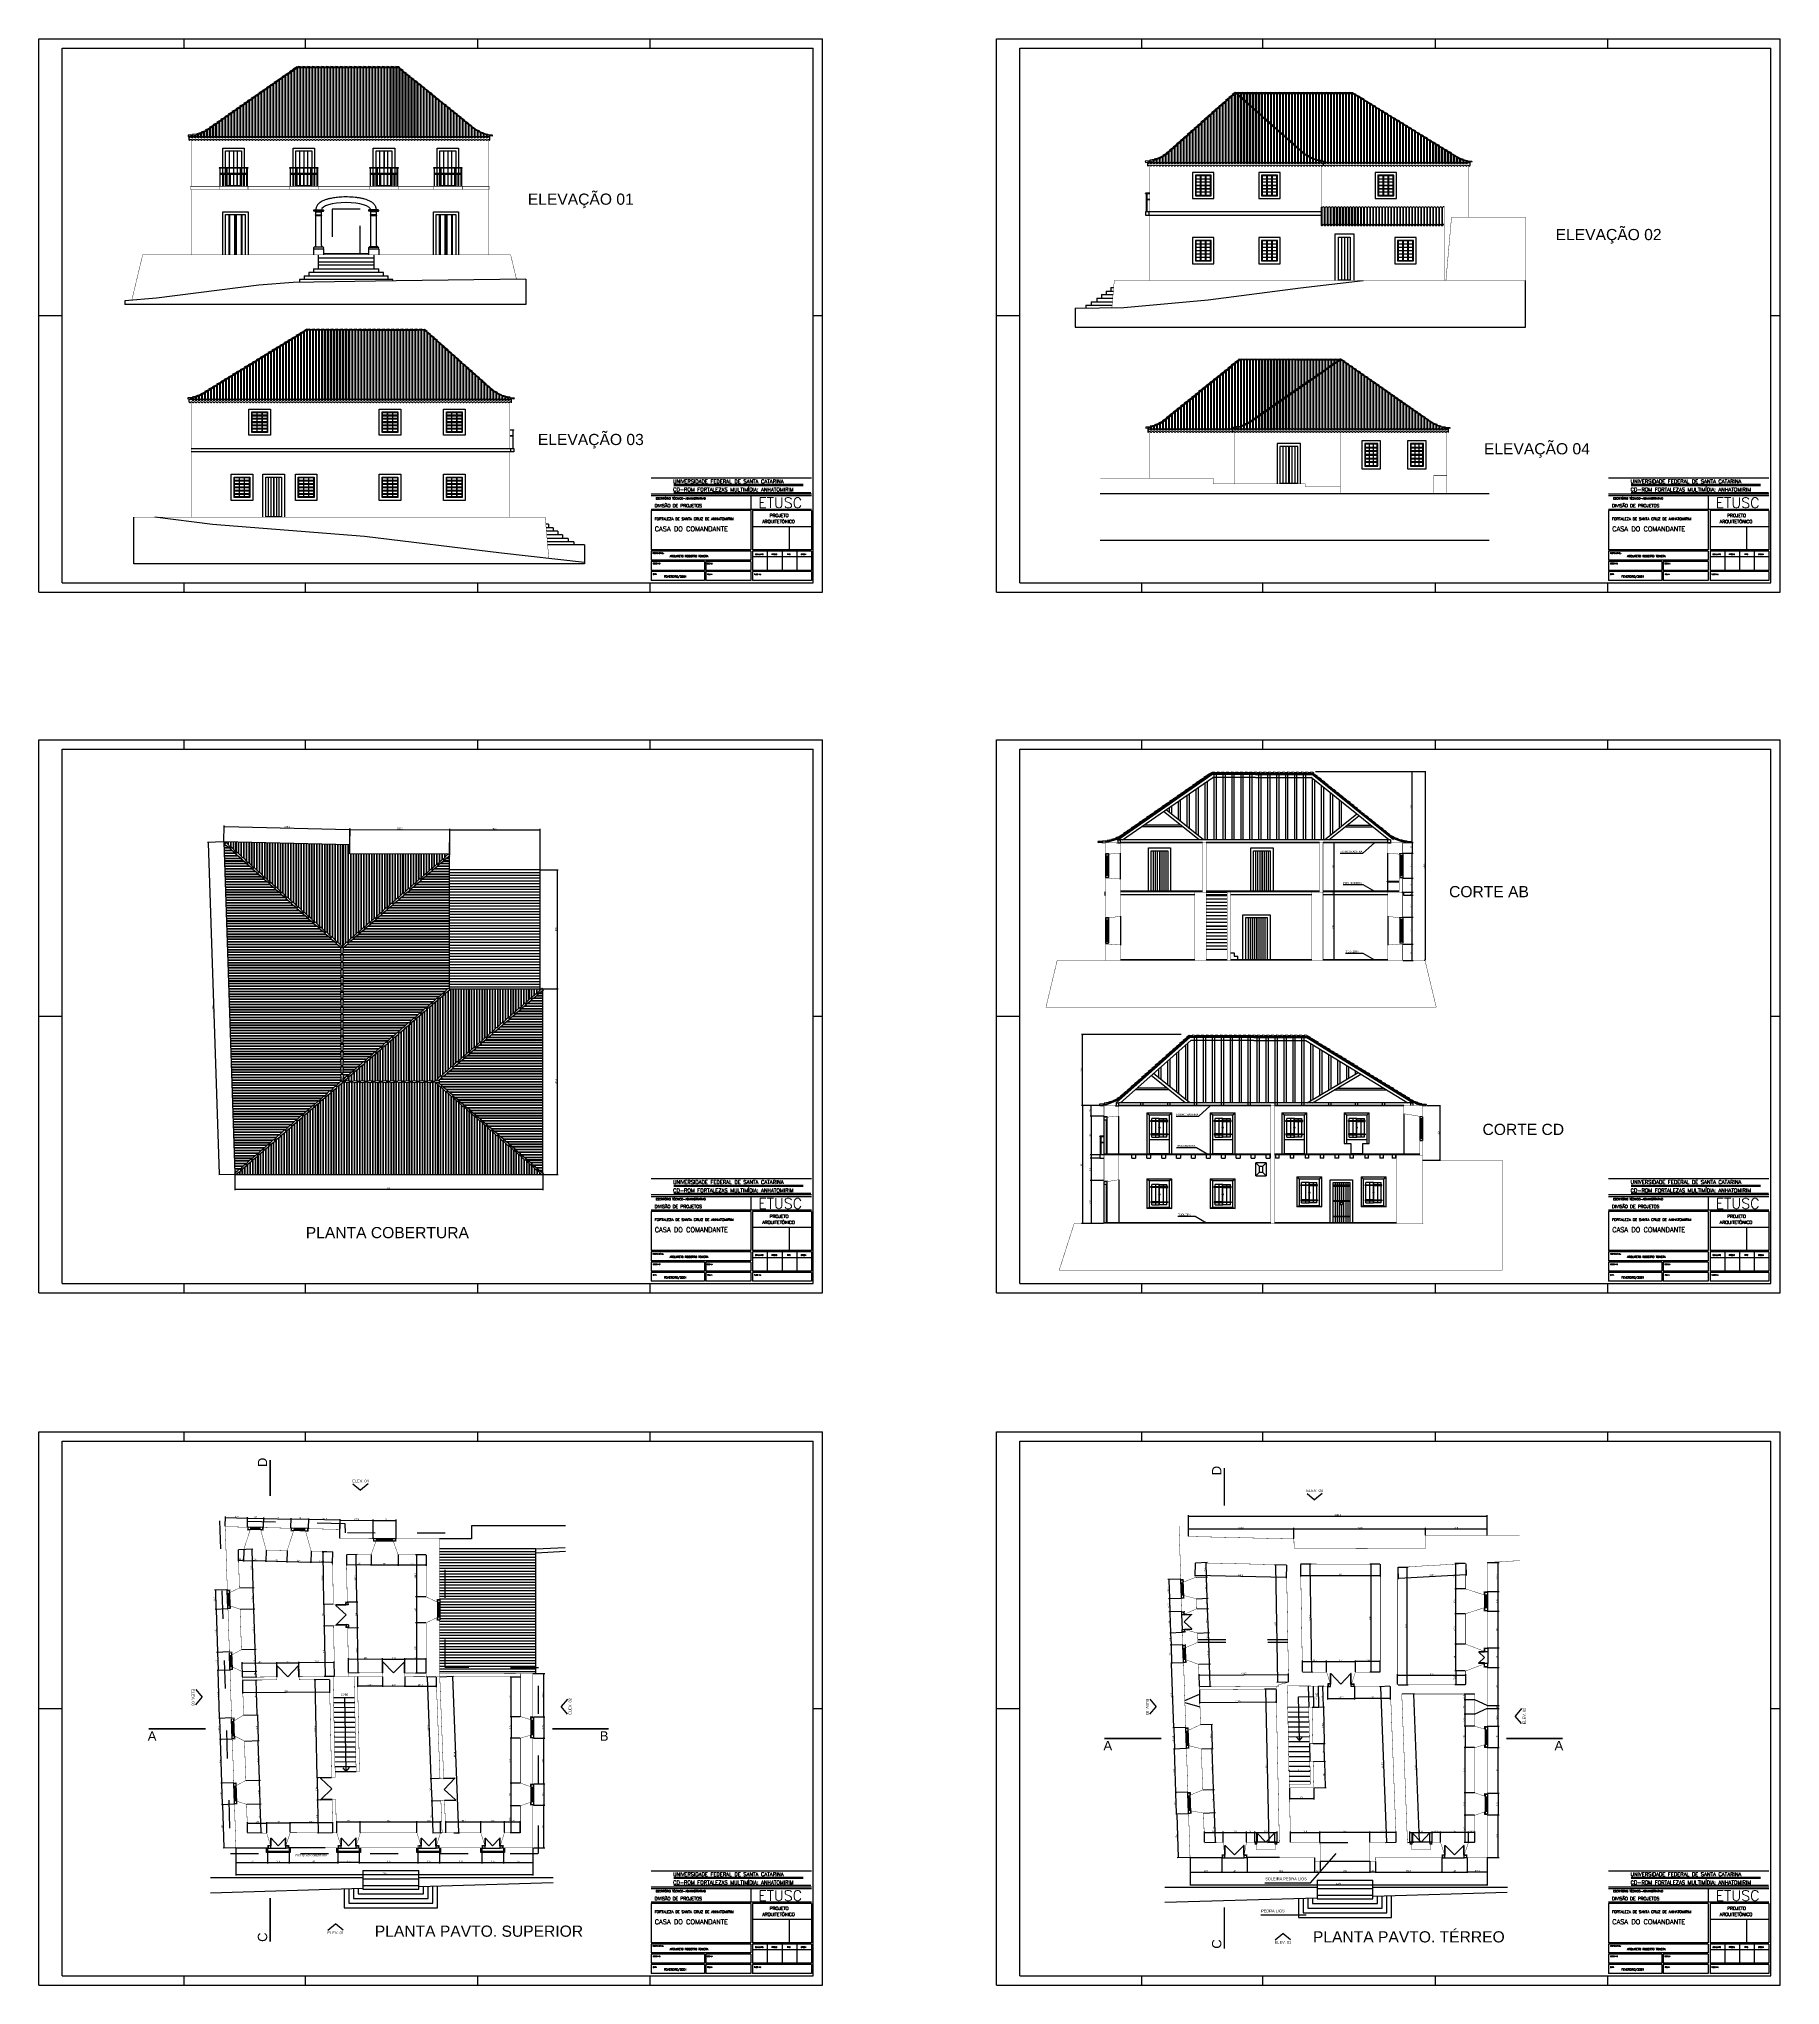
# Paper-space layout 'Layout1' of a CAD drawing. Extents: x -1877 to -9, y -731 to 1358.
# The model-space entities are those that its viewports show. They can reach past a viewport. Long polylines and large blocks are cut down to what shows.
import ezdxf

# ---------------------------------------------------------------- set-up
doc = ezdxf.new("R2010")
doc.units = 0
doc.header["$PDMODE"] = 35
doc.linetypes.add('ACAD_ISO03W100', pattern=[30, 12, -18])
doc.linetypes.add('CENTER2', pattern=[28.575, 19.05, -3.175, 3.175, -3.175])
doc.layers.get('0').update_dxf_attribs({"linetype": 'CONTINUOUS'})
doc.layers.get('DEFPOINTS').update_dxf_attribs({"linetype": 'CONTINUOUS'})
for name, color, linetype in [('COTA', 7, 'CONTINUOUS'), ('MARGEMINT', 6, 'CONTINUOUS'), ('MARGEMTEXT', 1, 'CONTINUOUS'), ('MARGEXT', 2, 'CONTINUOUS'), ('MARGINT', 6, 'CONTINUOUS'), ('PAREDE', 7, 'CONTINUOUS'), ('PAREDE_FINA', 7, 'CONTINUOUS'), ('TEXT1', 3, 'CONTINUOUS'), ('TEXT2', 3, 'CONTINUOUS')]:
    doc.layers.add(name, color=color, linetype=linetype)
doc.styles.add('ROMANS', font='romans', dxfattribs={"width": 0.8})
doc.styles.add('TEXTO', font='ARIAL.TTF')
doc.dimstyles.new('COTA', dxfattribs={"dimtxt": 8, "dimasz": 3, "dimexe": 5, "dimexo": 2, "dimgap": 2, "dimtad": 1, "dimdec": 1, "dimzin": 9, "dimdsep": 46, "dimtxsty": 'TEXTO', "dimblk1": 'DOT', "dimblk2": 'DOT', "dimsah": 1, "dimcen": 0, "dimclrd": 256, "dimclre": 256, "dimclrt": 256, "dimadec": 0, "dimazin": 0, "dimtfac": 0.06, "dimtdec": 1, "dimtmove": 0, "dimatfit": 3, "dimldrblk": 'DOT', "dimfxl": 1, "dimtolj": 1, "dimtzin": 0, "dimarcsym": 0})

# ---------------------------------------------------------------- blocks, each defined once
blk = doc.blocks.new('_DOT')
at = {"color": 0, "linetype": 'ByBlock'}
blk.add_line((-0.5, 0), (-1, 0), dxfattribs=at)
at = {"color": 0, "linetype": 'ByBlock', "const_width": 0.5}
blk.add_lwpolyline([(-0.25, 0, 1), (0.25, 0, 1)], format="xyb", close=True, dxfattribs=at)
blk = doc.blocks.new('*D1')
at = {"layer": 'COTA', "lineweight": -2}
for p, q in [((18754.71, 5926.82), (18687.61, 5924.59)), ((18692.7, 5921.76), (18700.28, 5693.88)), ((18762.48, 5692.95), (18695.38, 5690.72))]:
    blk.add_line(p, q, dxfattribs=at)
at = {"layer": 'DEFPOINTS', "color": 0}
for p in [(18756.7, 5926.88), (18700.38, 5690.88), (18764.48, 5693.01)]:
    blk.add_point(p, dxfattribs=at)
at = {"layer": 'COTA', "lineweight": -2, "xscale": 3, "yscale": 3, "zscale": 3}
for p, rotation in [((18692.6, 5924.75), 91.9039525361614), ((18700.38, 5690.88), 271.9039525361614)]:
    blk.add_blockref('_DOT', p, dxfattribs=dict(at, rotation=rotation))
at = {"layer": 'COTA', "insert": (18690.41, 5807.62), "char_height": 8, "attachment_point": 5, "rotation": 91.90395, "style": 'TEXTO'}
blk.add_mtext('\\A1;234', dxfattribs=at)
blk = doc.blocks.new('*D2')
at = {"layer": 'COTA', "lineweight": -2}
for p, q in [((18750.85, 6042.75), (18683.75, 6040.52)), ((18692.5, 5927.75), (18688.85, 6037.69)), ((18754.71, 5926.82), (18687.61, 5924.59))]:
    blk.add_line(p, q, dxfattribs=at)
at = {"layer": 'DEFPOINTS', "color": 0}
for p in [(18688.75, 6040.69), (18752.85, 6042.82), (18756.7, 5926.88)]:
    blk.add_point(p, dxfattribs=at)
at = {"layer": 'COTA', "lineweight": -2, "xscale": 3, "yscale": 3, "zscale": 3}
for p, rotation in [((18688.75, 6040.69), 91.9039525361614), ((18692.6, 5924.75), 271.9039525361614)]:
    blk.add_blockref('_DOT', p, dxfattribs=dict(at, rotation=rotation))
at = {"layer": 'COTA', "insert": (18684.6, 5982.52), "char_height": 8, "attachment_point": 5, "rotation": 91.90395, "style": 'TEXTO'}
blk.add_mtext('\\A1;116', dxfattribs=at)
blk = doc.blocks.new('*D3')
at = {"layer": 'COTA', "lineweight": -2}
for p, q in [((18743.08, 6276.62), (18675.98, 6274.39)), ((18688.65, 6043.69), (18681.07, 6271.56)), ((18750.85, 6042.75), (18683.75, 6040.52))]:
    blk.add_line(p, q, dxfattribs=at)
at = {"layer": 'DEFPOINTS', "color": 0}
for p in [(18745.08, 6276.69), (18680.97, 6274.56), (18752.85, 6042.82)]:
    blk.add_point(p, dxfattribs=at)
at = {"layer": 'COTA', "lineweight": -2, "xscale": 3, "yscale": 3, "zscale": 3}
for p, rotation in [((18680.97, 6274.56), 91.9039525361614), ((18688.75, 6040.69), 271.9039525361614)]:
    blk.add_blockref('_DOT', p, dxfattribs=dict(at, rotation=rotation))
at = {"layer": 'COTA', "insert": (18678.78, 6157.42), "char_height": 8, "attachment_point": 5, "rotation": 91.90395, "style": 'TEXTO'}
blk.add_mtext('\\A1;234', dxfattribs=at)
blk = doc.blocks.new('*D4')
at = {"layer": 'COTA', "lineweight": -2}
for p, q in [((18739.31, 6390.06), (18672.21, 6387.83)), ((18677.3, 6385), (18680.88, 6277.56)), ((18743.08, 6276.62), (18675.98, 6274.39))]:
    blk.add_line(p, q, dxfattribs=at)
at = {"layer": 'DEFPOINTS', "color": 0}
for p in [(18741.31, 6390.13), (18745.08, 6276.69), (18680.97, 6274.56)]:
    blk.add_point(p, dxfattribs=at)
at = {"layer": 'COTA', "lineweight": -2, "xscale": 3, "yscale": 3, "zscale": 3}
for p, rotation in [((18677.2, 6388), 91.9039525361614), ((18680.97, 6274.56), 271.9039525361614)]:
    blk.add_blockref('_DOT', p, dxfattribs=dict(at, rotation=rotation))
at = {"layer": 'COTA', "insert": (18673.01, 6331.08), "char_height": 8, "attachment_point": 5, "rotation": 91.90395, "style": 'TEXTO'}
blk.add_mtext('\\A1;113.5', dxfattribs=at)
blk = doc.blocks.new('*D5')
at = {"layer": 'COTA', "lineweight": -2}
for p, q in [((18727.76, 6737.37), (18660.66, 6735.14)), ((18677.1, 6391), (18665.76, 6732.31)), ((18739.31, 6390.06), (18672.21, 6387.83))]:
    blk.add_line(p, q, dxfattribs=at)
at = {"layer": 'DEFPOINTS', "color": 0}
for p in [(18665.66, 6735.31), (18729.76, 6737.44), (18741.31, 6390.13)]:
    blk.add_point(p, dxfattribs=at)
at = {"layer": 'COTA', "lineweight": -2, "xscale": 3, "yscale": 3, "zscale": 3}
for p, rotation in [((18665.66, 6735.31), 91.9039525361614), ((18677.2, 6388), 271.9039525361614)]:
    blk.add_blockref('_DOT', p, dxfattribs=dict(at, rotation=rotation))
at = {"layer": 'COTA', "insert": (18665.35, 6561.45), "char_height": 8, "attachment_point": 5, "rotation": 91.90395, "style": 'TEXTO'}
blk.add_mtext('\\A1;347.5', dxfattribs=at)
blk = doc.blocks.new('*D6')
at = {"layer": 'COTA', "lineweight": -2}
for p, q in [((18724.54, 6834.32), (18657.44, 6832.09)), ((18662.54, 6829.25), (18665.56, 6738.3)), ((18727.76, 6737.37), (18660.66, 6735.14))]:
    blk.add_line(p, q, dxfattribs=at)
at = {"layer": 'DEFPOINTS', "color": 0}
for p in [(18726.54, 6834.38), (18665.66, 6735.31), (18729.76, 6737.44)]:
    blk.add_point(p, dxfattribs=at)
at = {"layer": 'COTA', "lineweight": -2, "xscale": 3, "yscale": 3, "zscale": 3}
for p, rotation in [((18662.44, 6832.25), 91.9039525361614), ((18665.66, 6735.31), 271.9039525361614)]:
    blk.add_blockref('_DOT', p, dxfattribs=dict(at, rotation=rotation))
at = {"layer": 'COTA', "insert": (18657.97, 6783.58), "char_height": 8, "attachment_point": 5, "rotation": 91.90395, "style": 'TEXTO'}
blk.add_mtext('\\A1;97', dxfattribs=at)
blk = doc.blocks.new('*D7')
at = {"layer": 'COTA', "lineweight": -2}
for p, q in [((18722.38, 6899.28), (18655.28, 6897.05)), ((18660.38, 6894.22), (18662.34, 6835.25)), ((18724.54, 6834.32), (18657.44, 6832.09))]:
    blk.add_line(p, q, dxfattribs=at)
at = {"layer": 'DEFPOINTS', "color": 0}
for p in [(18724.38, 6899.35), (18726.54, 6834.38), (18662.44, 6832.25)]:
    blk.add_point(p, dxfattribs=at)
at = {"layer": 'COTA', "lineweight": -2, "xscale": 3, "yscale": 3, "zscale": 3}
for p, rotation in [((18660.28, 6897.22), 91.9039525361614), ((18662.44, 6832.25), 271.9039525361614)]:
    blk.add_blockref('_DOT', p, dxfattribs=dict(at, rotation=rotation))
at = {"layer": 'COTA', "insert": (18655.27, 6864.53), "char_height": 8, "attachment_point": 5, "rotation": 91.90395, "style": 'TEXTO'}
blk.add_mtext('\\A1;65', dxfattribs=at)
blk = doc.blocks.new('*D8')
at = {"layer": 'COTA', "lineweight": -2}
for p, q in [((18718.59, 7013.22), (18651.49, 7010.99)), ((18656.59, 7008.16), (18660.18, 6900.21)), ((18722.38, 6899.28), (18655.28, 6897.05))]:
    blk.add_line(p, q, dxfattribs=at)
at = {"layer": 'DEFPOINTS', "color": 0}
for p in [(18720.59, 7013.28), (18724.38, 6899.35), (18660.28, 6897.22)]:
    blk.add_point(p, dxfattribs=at)
at = {"layer": 'COTA', "lineweight": -2, "xscale": 3, "yscale": 3, "zscale": 3}
for p, rotation in [((18656.49, 7011.15), 91.9039525361614), ((18660.28, 6897.22), 271.9039525361614)]:
    blk.add_blockref('_DOT', p, dxfattribs=dict(at, rotation=rotation))
at = {"layer": 'COTA', "insert": (18652.37, 6953.99), "char_height": 8, "attachment_point": 5, "rotation": 91.90395, "style": 'TEXTO'}
blk.add_mtext('\\A1;114', dxfattribs=at)
blk = doc.blocks.new('*D9')
at = {"layer": 'COTA', "lineweight": -2}
for p, q in [((18716.28, 7082.68), (18649.18, 7080.45)), ((18654.28, 7077.62), (18656.39, 7014.15)), ((18718.59, 7013.22), (18651.49, 7010.99))]:
    blk.add_line(p, q, dxfattribs=at)
at = {"layer": 'DEFPOINTS', "color": 0}
for p in [(18718.28, 7082.75), (18720.59, 7013.28), (18656.49, 7011.15)]:
    blk.add_point(p, dxfattribs=at)
at = {"layer": 'COTA', "lineweight": -2, "xscale": 3, "yscale": 3, "zscale": 3}
for p, rotation in [((18654.18, 7080.62), 91.9039525361614), ((18656.49, 7011.15), 271.9039525361614)]:
    blk.add_blockref('_DOT', p, dxfattribs=dict(at, rotation=rotation))
at = {"layer": 'COTA', "insert": (18649.25, 7045.68), "char_height": 8, "attachment_point": 5, "rotation": 91.90395, "style": 'TEXTO'}
blk.add_mtext('\\A1;69.5', dxfattribs=at)
blk = doc.blocks.new('*D10')
at = {"layer": 'COTA', "lineweight": -2}
for p, q in [((18712.84, 7186.12), (18645.74, 7183.89)), ((18650.84, 7181.06), (18654.08, 7083.61)), ((18716.28, 7082.68), (18649.18, 7080.45))]:
    blk.add_line(p, q, dxfattribs=at)
at = {"layer": 'DEFPOINTS', "color": 0}
for p in [(18714.84, 7186.19), (18654.18, 7080.62), (18718.28, 7082.75)]:
    blk.add_point(p, dxfattribs=at)
at = {"layer": 'COTA', "lineweight": -2, "xscale": 3, "yscale": 3, "zscale": 3}
for p, rotation in [((18650.74, 7184.06), 91.9039525361614), ((18654.18, 7080.62), 271.9039525361614)]:
    blk.add_blockref('_DOT', p, dxfattribs=dict(at, rotation=rotation))
at = {"layer": 'COTA', "insert": (18646.38, 7132.13), "char_height": 8, "attachment_point": 5, "rotation": 91.90395, "style": 'TEXTO'}
blk.add_mtext('\\A1;103.5', dxfattribs=at)
blk = doc.blocks.new('*D11')
at = {"layer": 'COTA', "lineweight": -2}
for p, q in [((18838.61, 5930.99), (18900.2, 5933.04)), ((18900.36, 5777.96), (18895.31, 5929.88)), ((18843.86, 5773.08), (18905.45, 5775.13))]:
    blk.add_line(p, q, dxfattribs=at)
at = {"layer": 'DEFPOINTS', "color": 0}
for p in [(18895.21, 5932.87), (18836.61, 5930.93), (18841.86, 5773.01)]:
    blk.add_point(p, dxfattribs=at)
at = {"layer": 'COTA', "lineweight": -2, "xscale": 3, "yscale": 3, "zscale": 3}
for p, rotation in [((18895.21, 5932.87), 91.9039525361614), ((18900.45, 5774.96), 271.9039525361614)]:
    blk.add_blockref('_DOT', p, dxfattribs=dict(at, rotation=rotation))
at = {"layer": 'COTA', "insert": (18891.75, 5853.72), "char_height": 8, "attachment_point": 5, "rotation": 91.90395, "style": 'TEXTO'}
blk.add_mtext('\\A1;158', dxfattribs=at)
blk = doc.blocks.new('*D12')
at = {"layer": 'COTA', "lineweight": -2}
for p, q in [((18834.49, 6054.92), (18896.08, 6056.97)), ((18895.11, 5935.87), (18891.19, 6053.81)), ((18838.61, 5930.99), (18900.2, 5933.04))]:
    blk.add_line(p, q, dxfattribs=at)
at = {"layer": 'DEFPOINTS', "color": 0}
for p in [(18891.09, 6056.81), (18832.49, 6054.86), (18836.61, 5930.93)]:
    blk.add_point(p, dxfattribs=at)
at = {"layer": 'COTA', "lineweight": -2, "xscale": 3, "yscale": 3, "zscale": 3}
for p, rotation in [((18891.09, 6056.81), 91.9039525361614), ((18895.21, 5932.87), 271.9039525361614)]:
    blk.add_blockref('_DOT', p, dxfattribs=dict(at, rotation=rotation))
at = {"layer": 'COTA', "insert": (18887.13, 5994.64), "char_height": 8, "attachment_point": 5, "rotation": 91.90395, "style": 'TEXTO'}
blk.add_mtext('\\A1;124', dxfattribs=at)
blk = doc.blocks.new('*D13')
at = {"layer": 'COTA', "lineweight": -2}
for p, q in [((18827.15, 6275.8), (18888.74, 6277.85)), ((18890.99, 6059.8), (18883.84, 6274.69)), ((18834.49, 6054.92), (18896.08, 6056.97))]:
    blk.add_line(p, q, dxfattribs=at)
at = {"layer": 'DEFPOINTS', "color": 0}
for p in [(18883.74, 6277.68), (18825.15, 6275.74), (18832.49, 6054.86)]:
    blk.add_point(p, dxfattribs=at)
at = {"layer": 'COTA', "lineweight": -2, "xscale": 3, "yscale": 3, "zscale": 3}
for p, rotation in [((18883.74, 6277.68), 91.9039525361614), ((18891.09, 6056.81), 271.9039525361614)]:
    blk.add_blockref('_DOT', p, dxfattribs=dict(at, rotation=rotation))
at = {"layer": 'COTA', "insert": (18881.4, 6167.04), "char_height": 8, "attachment_point": 5, "rotation": 91.90395, "style": 'TEXTO'}
blk.add_mtext('\\A1;221', dxfattribs=at)
blk = doc.blocks.new('*D14')
at = {"layer": 'COTA', "lineweight": -2}
for p, q in [((18822.83, 6405.73), (18884.42, 6407.78)), ((18879.52, 6404.61), (18883.64, 6280.68)), ((18827.15, 6275.8), (18888.74, 6277.85))]:
    blk.add_line(p, q, dxfattribs=at)
at = {"layer": 'DEFPOINTS', "color": 0}
for p in [(18820.83, 6405.66), (18883.74, 6277.68), (18825.15, 6275.74)]:
    blk.add_point(p, dxfattribs=at)
at = {"layer": 'COTA', "lineweight": -2, "xscale": 3, "yscale": 3, "zscale": 3}
for p, rotation in [((18879.42, 6407.61), 91.9039525361614), ((18883.74, 6277.68), 271.9039525361614)]:
    blk.add_blockref('_DOT', p, dxfattribs=dict(at, rotation=rotation))
at = {"layer": 'COTA', "insert": (18875.5, 6342.45), "char_height": 8, "attachment_point": 5, "rotation": 91.90395, "style": 'TEXTO'}
blk.add_mtext('\\A1;130', dxfattribs=at)
blk = doc.blocks.new('*D15')
at = {"layer": 'COTA', "lineweight": -2}
for p, q in [((18841.86, 5775.01), (18841.86, 5831.55)), ((18844.86, 5826.55), (18939.86, 5826.55)), ((18942.86, 5775.01), (18942.86, 5831.55))]:
    blk.add_line(p, q, dxfattribs=at)
at = {"layer": 'DEFPOINTS', "color": 0}
for p in [(18942.86, 5826.55), (18841.86, 5773.01), (18942.86, 5773.01)]:
    blk.add_point(p, dxfattribs=at)
at = {"layer": 'COTA', "lineweight": -2, "xscale": 3, "yscale": 3, "zscale": 3, "rotation": 180}
blk.add_blockref('_DOT', (18841.86, 5826.55), dxfattribs=at)
at = {"layer": 'COTA', "lineweight": -2, "xscale": 3, "yscale": 3, "zscale": 3}
blk.add_blockref('_DOT', (18942.86, 5826.55), dxfattribs=at)
at = {"layer": 'COTA', "insert": (18892.36, 5832.64), "char_height": 8, "attachment_point": 5, "style": 'TEXTO'}
blk.add_mtext('\\A1;101', dxfattribs=at)
blk = doc.blocks.new('*D16')
at = {"layer": 'COTA', "lineweight": -2}
for p, q in [((18942.86, 5775.01), (18942.86, 5831.55)), ((18945.86, 5826.55), (19063.86, 5826.55)), ((19066.86, 5775.01), (19066.86, 5831.55))]:
    blk.add_line(p, q, dxfattribs=at)
at = {"layer": 'DEFPOINTS', "color": 0}
for p in [(19066.86, 5826.55), (18942.86, 5773.01), (19066.86, 5773.01)]:
    blk.add_point(p, dxfattribs=at)
at = {"layer": 'COTA', "lineweight": -2, "xscale": 3, "yscale": 3, "zscale": 3, "rotation": 180}
blk.add_blockref('_DOT', (18942.86, 5826.55), dxfattribs=at)
at = {"layer": 'COTA', "lineweight": -2, "xscale": 3, "yscale": 3, "zscale": 3}
blk.add_blockref('_DOT', (19066.86, 5826.55), dxfattribs=at)
at = {"layer": 'COTA', "insert": (19004.86, 5832.57), "char_height": 8, "attachment_point": 5, "style": 'TEXTO'}
blk.add_mtext('\\A1;124', dxfattribs=at)
blk = doc.blocks.new('*D17')
at = {"layer": 'COTA', "lineweight": -2}
for p, q in [((19066.86, 5775.01), (19066.86, 5831.55)), ((19069.86, 5826.55), (19108.36, 5826.55)), ((19111.36, 5775.01), (19111.36, 5831.55))]:
    blk.add_line(p, q, dxfattribs=at)
at = {"layer": 'DEFPOINTS', "color": 0}
for p in [(19111.36, 5826.55), (19066.86, 5773.01), (19111.36, 5773.01)]:
    blk.add_point(p, dxfattribs=at)
at = {"layer": 'COTA', "lineweight": -2, "xscale": 3, "yscale": 3, "zscale": 3, "rotation": 180}
blk.add_blockref('_DOT', (19066.86, 5826.55), dxfattribs=at)
at = {"layer": 'COTA', "lineweight": -2, "xscale": 3, "yscale": 3, "zscale": 3}
blk.add_blockref('_DOT', (19111.36, 5826.55), dxfattribs=at)
at = {"layer": 'COTA', "insert": (19089.11, 5832.62), "char_height": 8, "attachment_point": 5, "style": 'TEXTO'}
blk.add_mtext('\\A1;44.5', dxfattribs=at)
blk = doc.blocks.new('*D18')
at = {"layer": 'COTA', "lineweight": -2}
for p, q in [((19111.36, 5775.01), (19111.36, 5831.55)), ((19114.36, 5826.55), (19228.36, 5826.55)), ((19231.36, 5775.01), (19231.36, 5831.55))]:
    blk.add_line(p, q, dxfattribs=at)
at = {"layer": 'DEFPOINTS', "color": 0}
for p in [(19231.36, 5826.55), (19111.36, 5773.01), (19231.36, 5773.01)]:
    blk.add_point(p, dxfattribs=at)
at = {"layer": 'COTA', "lineweight": -2, "xscale": 3, "yscale": 3, "zscale": 3, "rotation": 180}
blk.add_blockref('_DOT', (19111.36, 5826.55), dxfattribs=at)
at = {"layer": 'COTA', "lineweight": -2, "xscale": 3, "yscale": 3, "zscale": 3}
blk.add_blockref('_DOT', (19231.36, 5826.55), dxfattribs=at)
at = {"layer": 'COTA', "insert": (19171.36, 5832.64), "char_height": 8, "attachment_point": 5, "style": 'TEXTO'}
blk.add_mtext('\\A1;120', dxfattribs=at)
blk = doc.blocks.new('*D19')
at = {"layer": 'COTA', "lineweight": -2}
for p, q in [((19224.07, 6596.78), (19164.35, 6595.5)), ((19169.41, 6592.61), (19186.96, 5774.8)), ((19241.75, 5772.97), (19182.02, 5771.69))]:
    blk.add_line(p, q, dxfattribs=at)
at = {"layer": 'DEFPOINTS', "color": 0}
for p in [(19226.07, 6596.82), (19187.02, 5771.8), (19243.75, 5773.01)]:
    blk.add_point(p, dxfattribs=at)
at = {"layer": 'COTA', "lineweight": -2, "xscale": 3, "yscale": 3, "zscale": 3}
for p, rotation in [((19169.35, 6595.61), 91.22901867027056), ((19187.02, 5771.8), 271.2290186702705)]:
    blk.add_blockref('_DOT', p, dxfattribs=dict(at, rotation=rotation))
at = {"layer": 'COTA', "insert": (19172.1, 6183.57), "char_height": 8, "attachment_point": 5, "rotation": 91.22902, "style": 'TEXTO'}
blk.add_mtext('\\A1;824', dxfattribs=at)
blk = doc.blocks.new('*D20')
at = {"layer": 'COTA', "lineweight": -2}
for p, q in [((18814.6, 6591.56), (18815.17, 6519.62)), ((19226.09, 6594.82), (19226.66, 6522.88)), ((18818.13, 6524.64), (19223.62, 6527.86))]:
    blk.add_line(p, q, dxfattribs=at)
at = {"layer": 'DEFPOINTS', "color": 0}
for p in [(19226.07, 6596.82), (18814.59, 6593.56), (19226.62, 6527.88)]:
    blk.add_point(p, dxfattribs=at)
at = {"layer": 'COTA', "lineweight": -2, "xscale": 3, "yscale": 3, "zscale": 3}
for p, rotation in [((18815.13, 6524.62), 180.4544292221584), ((19226.62, 6527.88), 0.4544292221584407)]:
    blk.add_blockref('_DOT', p, dxfattribs=dict(at, rotation=rotation))
at = {"layer": 'COTA', "insert": (19020.83, 6532.33), "char_height": 8, "attachment_point": 5, "rotation": 0.45443, "style": 'TEXTO'}
blk.add_mtext('\\A1;411.5', dxfattribs=at)
blk = doc.blocks.new('*D21')
at = {"layer": 'COTA', "lineweight": -2}
for p, q in [((18764.48, 5691.01), (18764.48, 5609.44)), ((18934.48, 5691.01), (18934.48, 5609.44)), ((18767.48, 5614.44), (18931.48, 5614.44))]:
    blk.add_line(p, q, dxfattribs=at)
at = {"layer": 'DEFPOINTS', "color": 0}
for p in [(18764.48, 5693.01), (18934.48, 5693.01), (18934.48, 5614.44)]:
    blk.add_point(p, dxfattribs=at)
at = {"layer": 'COTA', "lineweight": -2, "xscale": 3, "yscale": 3, "zscale": 3, "rotation": 180}
blk.add_blockref('_DOT', (18764.48, 5614.44), dxfattribs=at)
at = {"layer": 'COTA', "lineweight": -2, "xscale": 3, "yscale": 3, "zscale": 3}
blk.add_blockref('_DOT', (18934.48, 5614.44), dxfattribs=at)
at = {"layer": 'COTA', "insert": (18849.48, 5620.52), "char_height": 8, "attachment_point": 5, "style": 'TEXTO'}
blk.add_mtext('\\A1;170', dxfattribs=at)
blk = doc.blocks.new('*D22')
at = {"layer": 'COTA', "lineweight": -2}
for p, q in [((18934.48, 5691.01), (18934.48, 5609.44)), ((19071.48, 5691.01), (19071.48, 5609.44)), ((18937.48, 5614.44), (19068.48, 5614.44))]:
    blk.add_line(p, q, dxfattribs=at)
at = {"layer": 'DEFPOINTS', "color": 0}
for p in [(18934.48, 5693.01), (19071.48, 5693.01), (19071.48, 5614.44)]:
    blk.add_point(p, dxfattribs=at)
at = {"layer": 'COTA', "lineweight": -2, "xscale": 3, "yscale": 3, "zscale": 3, "rotation": 180}
blk.add_blockref('_DOT', (18934.48, 5614.44), dxfattribs=at)
at = {"layer": 'COTA', "lineweight": -2, "xscale": 3, "yscale": 3, "zscale": 3}
blk.add_blockref('_DOT', (19071.48, 5614.44), dxfattribs=at)
at = {"layer": 'COTA', "insert": (19002.98, 5620.52), "char_height": 8, "attachment_point": 5, "style": 'TEXTO'}
blk.add_mtext('\\A1;137', dxfattribs=at)
blk = doc.blocks.new('*D23')
at = {"layer": 'COTA', "lineweight": -2}
for p, q in [((19071.48, 5691.01), (19071.48, 5609.44)), ((19432.48, 5691.01), (19432.48, 5609.44)), ((19074.48, 5614.44), (19429.48, 5614.44))]:
    blk.add_line(p, q, dxfattribs=at)
at = {"layer": 'DEFPOINTS', "color": 0}
for p in [(19071.48, 5693.01), (19432.48, 5693.01), (19432.48, 5614.44)]:
    blk.add_point(p, dxfattribs=at)
at = {"layer": 'COTA', "lineweight": -2, "xscale": 3, "yscale": 3, "zscale": 3, "rotation": 180}
blk.add_blockref('_DOT', (19071.48, 5614.44), dxfattribs=at)
at = {"layer": 'COTA', "lineweight": -2, "xscale": 3, "yscale": 3, "zscale": 3}
blk.add_blockref('_DOT', (19432.48, 5614.44), dxfattribs=at)
at = {"layer": 'COTA', "insert": (19251.98, 5620.52), "char_height": 8, "attachment_point": 5, "style": 'TEXTO'}
blk.add_mtext('\\A1;361', dxfattribs=at)
blk = doc.blocks.new('*D24')
at = {"layer": 'COTA', "lineweight": -2}
for p, q in [((19432.91, 5671.01), (19432.91, 5609.44)), ((19462.91, 5671.01), (19462.91, 5609.44)), ((19435.91, 5614.44), (19459.91, 5614.44))]:
    blk.add_line(p, q, dxfattribs=at)
at = {"layer": 'DEFPOINTS', "color": 0}
for p in [(19432.91, 5673.01), (19462.91, 5673.01), (19462.91, 5614.44)]:
    blk.add_point(p, dxfattribs=at)
at = {"layer": 'COTA', "lineweight": -2, "xscale": 3, "yscale": 3, "zscale": 3, "rotation": 180}
blk.add_blockref('_DOT', (19432.91, 5614.44), dxfattribs=at)
at = {"layer": 'COTA', "lineweight": -2, "xscale": 3, "yscale": 3, "zscale": 3}
blk.add_blockref('_DOT', (19462.91, 5614.44), dxfattribs=at)
at = {"layer": 'COTA', "insert": (19447.91, 5620.52), "char_height": 8, "attachment_point": 5, "style": 'TEXTO'}
blk.add_mtext('\\A1;30', dxfattribs=at)
blk = doc.blocks.new('*D25')
at = {"layer": 'COTA', "lineweight": -2}
for p, q in [((19462.91, 5671.01), (19462.91, 5609.44)), ((19728.91, 5671.01), (19728.91, 5609.44)), ((19465.91, 5614.44), (19725.91, 5614.44))]:
    blk.add_line(p, q, dxfattribs=at)
at = {"layer": 'DEFPOINTS', "color": 0}
for p in [(19462.91, 5673.01), (19728.91, 5673.01), (19728.91, 5614.44)]:
    blk.add_point(p, dxfattribs=at)
at = {"layer": 'COTA', "lineweight": -2, "xscale": 3, "yscale": 3, "zscale": 3, "rotation": 180}
blk.add_blockref('_DOT', (19462.91, 5614.44), dxfattribs=at)
at = {"layer": 'COTA', "lineweight": -2, "xscale": 3, "yscale": 3, "zscale": 3}
blk.add_blockref('_DOT', (19728.91, 5614.44), dxfattribs=at)
at = {"layer": 'COTA', "insert": (19595.91, 5620.52), "char_height": 8, "attachment_point": 5, "style": 'TEXTO'}
blk.add_mtext('\\A1;266', dxfattribs=at)
blk = doc.blocks.new('*D26')
at = {"layer": 'COTA', "lineweight": -2}
for p, q in [((19303.76, 5775.01), (19303.76, 5831.55)), ((19306.76, 5826.55), (19458.76, 5826.55)), ((19461.76, 5775.01), (19461.76, 5831.55))]:
    blk.add_line(p, q, dxfattribs=at)
at = {"layer": 'DEFPOINTS', "color": 0}
for p in [(19461.76, 5826.55), (19303.76, 5773.01), (19461.76, 5773.01)]:
    blk.add_point(p, dxfattribs=at)
at = {"layer": 'COTA', "lineweight": -2, "xscale": 3, "yscale": 3, "zscale": 3, "rotation": 180}
blk.add_blockref('_DOT', (19303.76, 5826.55), dxfattribs=at)
at = {"layer": 'COTA', "lineweight": -2, "xscale": 3, "yscale": 3, "zscale": 3}
blk.add_blockref('_DOT', (19461.76, 5826.55), dxfattribs=at)
at = {"layer": 'COTA', "insert": (19382.76, 5832.64), "char_height": 8, "attachment_point": 5, "style": 'TEXTO'}
blk.add_mtext('\\A1;158', dxfattribs=at)
blk = doc.blocks.new('*D27')
at = {"layer": 'COTA', "lineweight": -2}
for p, q in [((19461.76, 5775.01), (19461.76, 5831.55)), ((19725.76, 5826.55), (19464.76, 5826.55)), ((19728.76, 5775.01), (19728.76, 5831.55))]:
    blk.add_line(p, q, dxfattribs=at)
at = {"layer": 'DEFPOINTS', "color": 0}
for p in [(19461.76, 5826.55), (19461.76, 5773.01), (19728.76, 5773.01)]:
    blk.add_point(p, dxfattribs=at)
at = {"layer": 'COTA', "lineweight": -2, "xscale": 3, "yscale": 3, "zscale": 3, "rotation": 180}
blk.add_blockref('_DOT', (19461.76, 5826.55), dxfattribs=at)
at = {"layer": 'COTA', "lineweight": -2, "xscale": 3, "yscale": 3, "zscale": 3}
blk.add_blockref('_DOT', (19728.76, 5826.55), dxfattribs=at)
at = {"layer": 'COTA', "insert": (19595.26, 5832.64), "char_height": 8, "attachment_point": 5, "style": 'TEXTO'}
blk.add_mtext('\\A1;267', dxfattribs=at)
blk = doc.blocks.new('*D28')
at = {"layer": 'COTA', "lineweight": -2}
for p, q in [((19728.76, 5775.01), (19728.76, 5831.55)), ((19867.96, 5826.55), (19731.76, 5826.55)), ((19870.96, 5775.01), (19870.96, 5831.55))]:
    blk.add_line(p, q, dxfattribs=at)
at = {"layer": 'DEFPOINTS', "color": 0}
for p in [(19728.76, 5826.55), (19728.76, 5773.01), (19870.96, 5773.01)]:
    blk.add_point(p, dxfattribs=at)
at = {"layer": 'COTA', "lineweight": -2, "xscale": 3, "yscale": 3, "zscale": 3, "rotation": 180}
blk.add_blockref('_DOT', (19728.76, 5826.55), dxfattribs=at)
at = {"layer": 'COTA', "lineweight": -2, "xscale": 3, "yscale": 3, "zscale": 3}
blk.add_blockref('_DOT', (19870.96, 5826.55), dxfattribs=at)
at = {"layer": 'COTA', "insert": (19799.86, 5832.57), "char_height": 8, "attachment_point": 5, "style": 'TEXTO'}
blk.add_mtext('\\A1;142.2', dxfattribs=at)
blk = doc.blocks.new('*D29')
at = {"layer": 'COTA', "lineweight": -2}
for p, q in [((19728.91, 5671.01), (19728.91, 5609.44)), ((19758.91, 5671.01), (19758.91, 5609.44)), ((19755.91, 5614.44), (19731.91, 5614.44))]:
    blk.add_line(p, q, dxfattribs=at)
at = {"layer": 'DEFPOINTS', "color": 0}
for p in [(19728.91, 5673.01), (19758.91, 5673.01), (19728.91, 5614.44)]:
    blk.add_point(p, dxfattribs=at)
at = {"layer": 'COTA', "lineweight": -2, "xscale": 3, "yscale": 3, "zscale": 3, "rotation": 180}
blk.add_blockref('_DOT', (19728.91, 5614.44), dxfattribs=at)
at = {"layer": 'COTA', "lineweight": -2, "xscale": 3, "yscale": 3, "zscale": 3}
blk.add_blockref('_DOT', (19758.91, 5614.44), dxfattribs=at)
at = {"layer": 'COTA', "insert": (19743.91, 5620.52), "char_height": 8, "attachment_point": 5, "style": 'TEXTO'}
blk.add_mtext('\\A1;30', dxfattribs=at)
blk = doc.blocks.new('*D30')
at = {"layer": 'COTA', "lineweight": -2}
for p, q in [((19427.47, 6207.47), (19491.43, 6208.84)), ((19486.5, 6205.73), (19489.39, 6070.76)), ((19430.5, 6066.5), (19494.46, 6067.87))]:
    blk.add_line(p, q, dxfattribs=at)
at = {"layer": 'DEFPOINTS', "color": 0}
for p in [(19425.47, 6207.42), (19428.5, 6066.46), (19489.46, 6067.76)]:
    blk.add_point(p, dxfattribs=at)
at = {"layer": 'COTA', "lineweight": -2, "xscale": 3, "yscale": 3, "zscale": 3}
for p, rotation in [((19486.43, 6208.73), 91.22901867027056), ((19489.46, 6067.76), 271.2290186702705)]:
    blk.add_blockref('_DOT', p, dxfattribs=dict(at, rotation=rotation))
at = {"layer": 'COTA', "insert": (19481.93, 6138.12), "char_height": 8, "attachment_point": 5, "rotation": 91.22902, "style": 'TEXTO'}
blk.add_mtext('\\A1;141', dxfattribs=at)
blk = doc.blocks.new('*D31')
at = {"layer": 'COTA', "lineweight": -2}
for p, q in [((19425.41, 6303.45), (19489.37, 6304.82)), ((19486.37, 6211.73), (19484.44, 6301.71)), ((19427.47, 6207.47), (19491.43, 6208.84))]:
    blk.add_line(p, q, dxfattribs=at)
at = {"layer": 'DEFPOINTS', "color": 0}
for p in [(19423.41, 6303.4), (19484.37, 6304.71), (19425.47, 6207.42)]:
    blk.add_point(p, dxfattribs=at)
at = {"layer": 'COTA', "lineweight": -2, "xscale": 3, "yscale": 3, "zscale": 3}
for p, rotation in [((19484.37, 6304.71), 91.2290186702704), ((19486.43, 6208.73), 271.2290186702704)]:
    blk.add_blockref('_DOT', p, dxfattribs=dict(at, rotation=rotation))
at = {"layer": 'COTA', "insert": (19479.32, 6256.59), "char_height": 8, "attachment_point": 5, "rotation": 91.22902, "style": 'TEXTO'}
blk.add_mtext('\\A1;96', dxfattribs=at)
blk = doc.blocks.new('*D32')
at = {"layer": 'COTA', "lineweight": -2}
for p, q in [((19421.2, 6499.9), (19485.16, 6501.27)), ((19480.22, 6498.17), (19484.31, 6307.71)), ((19425.41, 6303.45), (19489.37, 6304.82))]:
    blk.add_line(p, q, dxfattribs=at)
at = {"layer": 'DEFPOINTS', "color": 0}
for p in [(19419.2, 6499.86), (19423.41, 6303.4), (19484.37, 6304.71)]:
    blk.add_point(p, dxfattribs=at)
at = {"layer": 'COTA', "lineweight": -2, "xscale": 3, "yscale": 3, "zscale": 3}
for p, rotation in [((19480.16, 6501.16), 91.2290186702704), ((19484.37, 6304.71), 271.2290186702704)]:
    blk.add_blockref('_DOT', p, dxfattribs=dict(at, rotation=rotation))
at = {"layer": 'COTA', "insert": (19476.18, 6402.81), "char_height": 8, "attachment_point": 5, "rotation": 91.22902, "style": 'TEXTO'}
blk.add_mtext('\\A1;196.5', dxfattribs=at)
blk = doc.blocks.new('*D33')
at = {"layer": 'COTA', "lineweight": -2}
for p, q in [((19453.78, 6612.79), (19482.75, 6613.41)), ((19480.11, 6503.3), (19477.82, 6610.31)), ((19456.21, 6499.78), (19485.18, 6500.41))]:
    blk.add_line(p, q, dxfattribs=at)
at = {"layer": 'DEFPOINTS', "color": 0}
for p in [(19451.78, 6612.75), (19477.75, 6613.31), (19454.21, 6499.74)]:
    blk.add_point(p, dxfattribs=at)
at = {"layer": 'COTA', "lineweight": -2, "xscale": 3, "yscale": 3, "zscale": 3}
for p, rotation in [((19477.75, 6613.31), 91.2290186702704), ((19480.18, 6500.3), 271.2290186702704)]:
    blk.add_blockref('_DOT', p, dxfattribs=dict(at, rotation=rotation))
at = {"layer": 'COTA', "insert": (19472.88, 6556.67), "char_height": 8, "attachment_point": 5, "rotation": 91.22902, "style": 'TEXTO'}
blk.add_mtext('\\A1;113', dxfattribs=at)
blk = doc.blocks.new('*D34')
at = {"layer": 'COTA', "lineweight": -2}
for p, q in [((19295.55, 6157.76), (19295.55, 6160.76)), ((19298.55, 6155.76), (19405.58, 6155.76)), ((19408.58, 6157.39), (19408.58, 6160.76))]:
    blk.add_line(p, q, dxfattribs=at)
at = {"layer": 'DEFPOINTS', "color": 0}
for p in [(19295.55, 6155.76), (19408.58, 6155.76), (19408.58, 6155.39)]:
    blk.add_point(p, dxfattribs=at)
at = {"layer": 'COTA', "lineweight": -2, "xscale": 3, "yscale": 3, "zscale": 3, "rotation": 180}
blk.add_blockref('_DOT', (19295.55, 6155.76), dxfattribs=at)
at = {"layer": 'COTA', "lineweight": -2, "xscale": 3, "yscale": 3, "zscale": 3}
blk.add_blockref('_DOT', (19408.58, 6155.76), dxfattribs=at)
at = {"layer": 'COTA', "insert": (19352.07, 6161.85), "char_height": 8, "attachment_point": 5, "style": 'TEXTO'}
blk.add_mtext('\\A1;113', dxfattribs=at)
blk = doc.blocks.new('*D35')
at = {"layer": 'COTA', "lineweight": -2}
for p, q in [((19297.46, 6064.89), (19297.46, 6003.26)), ((19428.5, 6064.46), (19428.5, 6003.26)), ((19300.46, 6008.26), (19425.5, 6008.26))]:
    blk.add_line(p, q, dxfattribs=at)
at = {"layer": 'DEFPOINTS', "color": 0}
for p in [(19297.46, 6066.89), (19428.5, 6066.46), (19428.5, 6008.26)]:
    blk.add_point(p, dxfattribs=at)
at = {"layer": 'COTA', "lineweight": -2, "xscale": 3, "yscale": 3, "zscale": 3, "rotation": 180}
blk.add_blockref('_DOT', (19297.46, 6008.26), dxfattribs=at)
at = {"layer": 'COTA', "lineweight": -2, "xscale": 3, "yscale": 3, "zscale": 3}
blk.add_blockref('_DOT', (19428.5, 6008.26), dxfattribs=at)
at = {"layer": 'COTA', "insert": (19362.98, 6014.35), "char_height": 8, "attachment_point": 5, "style": 'TEXTO'}
blk.add_mtext('\\A1;131', dxfattribs=at)
blk = doc.blocks.new('*D36')
at = {"layer": 'COTA', "lineweight": -2}
for p, q in [((19501.35, 6610.59), (19501.35, 6540.17)), ((19646.85, 6610.11), (19646.85, 6540.17)), ((19504.35, 6545.17), (19643.85, 6545.17))]:
    blk.add_line(p, q, dxfattribs=at)
at = {"layer": 'DEFPOINTS', "color": 0}
for p in [(19501.35, 6612.59), (19646.85, 6612.11), (19646.85, 6545.17)]:
    blk.add_point(p, dxfattribs=at)
at = {"layer": 'COTA', "lineweight": -2, "xscale": 3, "yscale": 3, "zscale": 3, "rotation": 180}
blk.add_blockref('_DOT', (19501.35, 6545.17), dxfattribs=at)
at = {"layer": 'COTA', "lineweight": -2, "xscale": 3, "yscale": 3, "zscale": 3}
blk.add_blockref('_DOT', (19646.85, 6545.17), dxfattribs=at)
at = {"layer": 'COTA', "insert": (19574.1, 6551.26), "char_height": 8, "attachment_point": 5, "style": 'TEXTO'}
blk.add_mtext('\\A1;145.5', dxfattribs=at)
blk = doc.blocks.new('*D37')
at = {"layer": 'COTA', "lineweight": -2}
for p, q in [((19646.85, 6610.11), (19646.85, 6540.17)), ((19838.85, 6609.47), (19838.85, 6540.17)), ((19835.85, 6545.17), (19649.85, 6545.17))]:
    blk.add_line(p, q, dxfattribs=at)
at = {"layer": 'DEFPOINTS', "color": 0}
for p in [(19646.85, 6612.11), (19838.85, 6611.47), (19646.85, 6545.17)]:
    blk.add_point(p, dxfattribs=at)
at = {"layer": 'COTA', "lineweight": -2, "xscale": 3, "yscale": 3, "zscale": 3, "rotation": 180}
blk.add_blockref('_DOT', (19646.85, 6545.17), dxfattribs=at)
at = {"layer": 'COTA', "lineweight": -2, "xscale": 3, "yscale": 3, "zscale": 3}
blk.add_blockref('_DOT', (19838.85, 6545.17), dxfattribs=at)
at = {"layer": 'COTA', "insert": (19742.85, 6551.26), "char_height": 8, "attachment_point": 5, "style": 'TEXTO'}
blk.add_mtext('\\A1;192', dxfattribs=at)
blk = doc.blocks.new('*D38')
at = {"layer": 'COTA', "lineweight": -2}
for p, q in [((19367.48, 6690.03), (19367.48, 6749.6)), ((19370.48, 6744.6), (19494.48, 6744.6)), ((19497.48, 6689.6), (19497.48, 6749.6))]:
    blk.add_line(p, q, dxfattribs=at)
at = {"layer": 'DEFPOINTS', "color": 0}
for p in [(19497.48, 6744.6), (19367.48, 6688.03), (19497.48, 6687.6)]:
    blk.add_point(p, dxfattribs=at)
at = {"layer": 'COTA', "lineweight": -2, "xscale": 3, "yscale": 3, "zscale": 3, "rotation": 180}
blk.add_blockref('_DOT', (19367.48, 6744.6), dxfattribs=at)
at = {"layer": 'COTA', "lineweight": -2, "xscale": 3, "yscale": 3, "zscale": 3}
blk.add_blockref('_DOT', (19497.48, 6744.6), dxfattribs=at)
at = {"layer": 'COTA', "insert": (19432.48, 6750.68), "char_height": 8, "attachment_point": 5, "style": 'TEXTO'}
blk.add_mtext('\\A1;130', dxfattribs=at)
blk = doc.blocks.new('*D39')
at = {"layer": 'COTA', "lineweight": -2}
for p, q in [((19497.48, 6689.6), (19497.48, 6749.6)), ((19500.48, 6744.6), (19648.48, 6744.6)), ((19651.48, 6689.09), (19651.48, 6749.6))]:
    blk.add_line(p, q, dxfattribs=at)
at = {"layer": 'DEFPOINTS', "color": 0}
for p in [(19651.48, 6744.6), (19497.48, 6687.6), (19651.48, 6687.09)]:
    blk.add_point(p, dxfattribs=at)
at = {"layer": 'COTA', "lineweight": -2, "xscale": 3, "yscale": 3, "zscale": 3, "rotation": 180}
blk.add_blockref('_DOT', (19497.48, 6744.6), dxfattribs=at)
at = {"layer": 'COTA', "lineweight": -2, "xscale": 3, "yscale": 3, "zscale": 3}
blk.add_blockref('_DOT', (19651.48, 6744.6), dxfattribs=at)
at = {"layer": 'COTA', "insert": (19574.48, 6750.68), "char_height": 8, "attachment_point": 5, "style": 'TEXTO'}
blk.add_mtext('\\A1;154', dxfattribs=at)
blk = doc.blocks.new('*D40')
at = {"layer": 'COTA', "lineweight": -2}
for p, q in [((19651.48, 6689.09), (19651.48, 6749.6)), ((19782.48, 6744.6), (19654.48, 6744.6)), ((19785.48, 6688.65), (19785.48, 6749.6))]:
    blk.add_line(p, q, dxfattribs=at)
at = {"layer": 'DEFPOINTS', "color": 0}
for p in [(19651.48, 6744.6), (19651.48, 6687.09), (19785.48, 6686.65)]:
    blk.add_point(p, dxfattribs=at)
at = {"layer": 'COTA', "lineweight": -2, "xscale": 3, "yscale": 3, "zscale": 3, "rotation": 180}
blk.add_blockref('_DOT', (19651.48, 6744.6), dxfattribs=at)
at = {"layer": 'COTA', "lineweight": -2, "xscale": 3, "yscale": 3, "zscale": 3}
blk.add_blockref('_DOT', (19785.48, 6744.6), dxfattribs=at)
at = {"layer": 'COTA', "insert": (19718.48, 6750.68), "char_height": 8, "attachment_point": 5, "style": 'TEXTO'}
blk.add_mtext('\\A1;134', dxfattribs=at)
blk = doc.blocks.new('*D41')
at = {"layer": 'COTA', "lineweight": -2}
for p, q in [((19292.97, 6635.31), (19292.61, 6680.62)), ((18814.44, 6611.56), (18813.93, 6676.82)), ((18816.97, 6671.84), (19289.65, 6675.59))]:
    blk.add_line(p, q, dxfattribs=at)
at = {"layer": 'DEFPOINTS', "color": 0}
for p in [(19292.65, 6675.62), (19292.98, 6633.31), (18814.46, 6609.56)]:
    blk.add_point(p, dxfattribs=at)
at = {"layer": 'COTA', "lineweight": -2, "xscale": 3, "yscale": 3, "zscale": 3}
for p, rotation in [((19292.65, 6675.62), 0.4544292221584407), ((18813.97, 6671.82), 180.4544292221584)]:
    blk.add_blockref('_DOT', p, dxfattribs=dict(at, rotation=rotation))
at = {"layer": 'COTA', "insert": (19053.26, 6679.8), "char_height": 8, "attachment_point": 5, "rotation": 0.45443, "style": 'TEXTO'}
blk.add_mtext('\\A1;478.7', dxfattribs=at)
blk = doc.blocks.new('*D42')
at = {"layer": 'COTA', "lineweight": -2}
for p, q in [((18812.07, 6729.55), (18873.69, 6731.6)), ((18872.58, 6614.49), (18868.8, 6728.43)), ((18816.46, 6609.63), (18877.68, 6611.66))]:
    blk.add_line(p, q, dxfattribs=at)
at = {"layer": 'DEFPOINTS', "color": 0}
for p in [(18810.07, 6729.48), (18868.7, 6731.43), (18814.46, 6609.56)]:
    blk.add_point(p, dxfattribs=at)
at = {"layer": 'COTA', "lineweight": -2, "xscale": 3, "yscale": 3, "zscale": 3}
for p, rotation in [((18868.7, 6731.43), 91.9039525361614), ((18872.68, 6611.5), 271.9039525361614)]:
    blk.add_blockref('_DOT', p, dxfattribs=dict(at, rotation=rotation))
at = {"layer": 'COTA', "insert": (18864.61, 6671.26), "char_height": 8, "attachment_point": 5, "rotation": 91.90395, "style": 'TEXTO'}
blk.add_mtext('\\A1;120', dxfattribs=at)
blk = doc.blocks.new('*D43')
at = {"layer": 'COTA', "lineweight": -2}
for p, q in [((18808.15, 6847.48), (18869.77, 6849.53)), ((18868.6, 6734.43), (18864.88, 6846.37)), ((18812.07, 6729.55), (18873.69, 6731.6))]:
    blk.add_line(p, q, dxfattribs=at)
at = {"layer": 'DEFPOINTS', "color": 0}
for p in [(18864.78, 6849.36), (18806.15, 6847.42), (18810.07, 6729.48)]:
    blk.add_point(p, dxfattribs=at)
at = {"layer": 'COTA', "lineweight": -2, "xscale": 3, "yscale": 3, "zscale": 3}
for p, rotation in [((18864.78, 6849.36), 91.9039525361614), ((18868.7, 6731.43), 271.9039525361614)]:
    blk.add_blockref('_DOT', p, dxfattribs=dict(at, rotation=rotation))
at = {"layer": 'COTA', "insert": (18860.65, 6790.19), "char_height": 8, "attachment_point": 5, "rotation": 91.90395, "style": 'TEXTO'}
blk.add_mtext('\\A1;118', dxfattribs=at)
blk = doc.blocks.new('*D44')
at = {"layer": 'COTA', "lineweight": -2}
for p, q in [((18806.49, 6897.45), (18868.11, 6899.5)), ((18864.68, 6852.36), (18863.21, 6896.34)), ((18808.15, 6847.48), (18869.77, 6849.53))]:
    blk.add_line(p, q, dxfattribs=at)
at = {"layer": 'DEFPOINTS', "color": 0}
for p in [(18863.11, 6899.34), (18804.49, 6897.39), (18806.15, 6847.42)]:
    blk.add_point(p, dxfattribs=at)
at = {"layer": 'COTA', "lineweight": -2, "xscale": 3, "yscale": 3, "zscale": 3}
for p, rotation in [((18863.11, 6899.34), 91.9039525361614), ((18864.78, 6849.36), 271.9039525361614)]:
    blk.add_blockref('_DOT', p, dxfattribs=dict(at, rotation=rotation))
at = {"layer": 'COTA', "insert": (18857.86, 6874.15), "char_height": 8, "attachment_point": 5, "rotation": 91.90395, "style": 'TEXTO'}
blk.add_mtext('\\A1;50', dxfattribs=at)
blk = doc.blocks.new('*D45')
at = {"layer": 'COTA', "lineweight": -2}
for p, q in [((18802.15, 7027.76), (18863.78, 7029.81)), ((18863.01, 6902.33), (18858.88, 7026.64)), ((18806.49, 6897.45), (18868.11, 6899.5))]:
    blk.add_line(p, q, dxfattribs=at)
at = {"layer": 'DEFPOINTS', "color": 0}
for p in [(18858.78, 7029.64), (18800.16, 7027.69), (18804.49, 6897.39)]:
    blk.add_point(p, dxfattribs=at)
at = {"layer": 'COTA', "lineweight": -2, "xscale": 3, "yscale": 3, "zscale": 3}
for p, rotation in [((18858.78, 7029.64), 91.9039525361614), ((18863.11, 6899.34), 271.9039525361614)]:
    blk.add_blockref('_DOT', p, dxfattribs=dict(at, rotation=rotation))
at = {"layer": 'COTA', "insert": (18854.86, 6964.29), "char_height": 8, "attachment_point": 5, "rotation": 91.90395, "style": 'TEXTO'}
blk.add_mtext('\\A1;130.4', dxfattribs=at)
blk = doc.blocks.new('*D46')
at = {"layer": 'COTA', "lineweight": -2}
for p, q in [((18800.36, 7081.71), (18861.99, 7083.76)), ((18858.68, 7032.64), (18857.09, 7080.59)), ((18802.15, 7027.76), (18863.78, 7029.81))]:
    blk.add_line(p, q, dxfattribs=at)
at = {"layer": 'DEFPOINTS', "color": 0}
for p in [(18798.36, 7081.64), (18856.99, 7083.59), (18800.16, 7027.69)]:
    blk.add_point(p, dxfattribs=at)
at = {"layer": 'COTA', "lineweight": -2, "xscale": 3, "yscale": 3, "zscale": 3}
for p, rotation in [((18856.99, 7083.59), 91.9039525361614), ((18858.78, 7029.64), 271.9039525361614)]:
    blk.add_blockref('_DOT', p, dxfattribs=dict(at, rotation=rotation))
at = {"layer": 'COTA', "insert": (18851.82, 7056.41), "char_height": 8, "attachment_point": 5, "rotation": 91.90395, "style": 'TEXTO'}
blk.add_mtext('\\A1;54', dxfattribs=at)
blk = doc.blocks.new('*D47')
at = {"layer": 'COTA', "lineweight": -2}
for p, q in [((18796.55, 7196.31), (18858.18, 7198.36)), ((18856.89, 7086.59), (18853.28, 7195.19)), ((18800.36, 7081.71), (18861.99, 7083.76))]:
    blk.add_line(p, q, dxfattribs=at)
at = {"layer": 'DEFPOINTS', "color": 0}
for p in [(18794.55, 7196.24), (18853.18, 7198.19), (18798.36, 7081.64)]:
    blk.add_point(p, dxfattribs=at)
at = {"layer": 'COTA', "lineweight": -2, "xscale": 3, "yscale": 3, "zscale": 3}
for p, rotation in [((18853.18, 7198.19), 91.9039525361614), ((18856.99, 7083.59), 271.9039525361614)]:
    blk.add_blockref('_DOT', p, dxfattribs=dict(at, rotation=rotation))
at = {"layer": 'COTA', "insert": (18849.07, 7140.69), "char_height": 8, "attachment_point": 5, "rotation": 91.90395, "style": 'TEXTO'}
blk.add_mtext('\\A1;114.7', dxfattribs=at)
blk = doc.blocks.new('*D48')
at = {"layer": 'COTA', "lineweight": -2}
for p, q in [((18793.94, 7274.87), (18855.57, 7276.91)), ((18853.08, 7201.19), (18850.67, 7273.75)), ((18796.55, 7196.31), (18858.18, 7198.36))]:
    blk.add_line(p, q, dxfattribs=at)
at = {"layer": 'DEFPOINTS', "color": 0}
for p in [(18791.94, 7274.8), (18850.57, 7276.75), (18794.55, 7196.24)]:
    blk.add_point(p, dxfattribs=at)
at = {"layer": 'COTA', "lineweight": -2, "xscale": 3, "yscale": 3, "zscale": 3}
for p, rotation in [((18850.57, 7276.75), 91.9039525361614), ((18853.18, 7198.19), 271.9039525361614)]:
    blk.add_blockref('_DOT', p, dxfattribs=dict(at, rotation=rotation))
at = {"layer": 'COTA', "insert": (18845.79, 7237.27), "char_height": 8, "attachment_point": 5, "rotation": 91.90395, "style": 'TEXTO'}
blk.add_mtext('\\A1;78.6', dxfattribs=at)
blk = doc.blocks.new('*D49')
at = {"layer": 'COTA', "lineweight": -2}
for p, q in [((18791.89, 7272.8), (18790.25, 7203.12)), ((19282.08, 7261.22), (19280.43, 7191.54)), ((18793.36, 7208.05), (19277.55, 7196.61))]:
    blk.add_line(p, q, dxfattribs=at)
at = {"layer": 'DEFPOINTS', "color": 0}
for p in [(18791.94, 7274.8), (19282.12, 7263.22), (19280.55, 7196.54)]:
    blk.add_point(p, dxfattribs=at)
at = {"layer": 'COTA', "lineweight": -2, "xscale": 3, "yscale": 3, "zscale": 3}
for p, rotation in [((18790.36, 7208.12), 178.6461982686589), ((19280.55, 7196.54), 358.6461982686588)]:
    blk.add_blockref('_DOT', p, dxfattribs=dict(at, rotation=rotation))
at = {"layer": 'COTA', "insert": (19035.6, 7208.42), "char_height": 8, "attachment_point": 5, "rotation": 358.6462, "style": 'TEXTO'}
blk.add_mtext('\\A1;490.3', dxfattribs=at)
blk = doc.blocks.new('*D50')
at = {"layer": 'COTA', "lineweight": -2}
for p, q in [((19280.12, 7263.18), (19218.51, 7262.12)), ((19223.56, 7259.21), (19234.32, 6635.3)), ((19290.98, 6633.27), (19229.37, 6632.21))]:
    blk.add_line(p, q, dxfattribs=at)
at = {"layer": 'DEFPOINTS', "color": 0}
for p in [(19282.12, 7263.22), (19234.37, 6632.3), (19292.98, 6633.31)]:
    blk.add_point(p, dxfattribs=at)
at = {"layer": 'COTA', "lineweight": -2, "xscale": 3, "yscale": 3, "zscale": 3}
for p, rotation in [((19223.51, 7262.2), 90.98769351816294), ((19234.37, 6632.3), 270.9876935181629)]:
    blk.add_blockref('_DOT', p, dxfattribs=dict(at, rotation=rotation))
at = {"layer": 'COTA', "insert": (19222.85, 6947.15), "char_height": 8, "attachment_point": 5, "rotation": 90.98769, "style": 'TEXTO'}
blk.add_mtext('\\A1;630', dxfattribs=at)
blk = doc.blocks.new('*D51')
at = {"layer": 'COTA', "lineweight": -2}
for p, q in [((19359.48, 7268.1), (19413.8, 7269.04)), ((19418.75, 6691.91), (19408.86, 7265.95)), ((19369.48, 6688.06), (19423.8, 6689))]:
    blk.add_line(p, q, dxfattribs=at)
at = {"layer": 'DEFPOINTS', "color": 0}
for p in [(19357.48, 7268.06), (19408.8, 7268.95), (19367.48, 6688.03)]:
    blk.add_point(p, dxfattribs=at)
at = {"layer": 'COTA', "lineweight": -2, "xscale": 3, "yscale": 3, "zscale": 3}
for p, rotation in [((19408.8, 7268.95), 90.98769351816294), ((19418.8, 6688.91), 270.9876935181629)]:
    blk.add_blockref('_DOT', p, dxfattribs=dict(at, rotation=rotation))
at = {"layer": 'COTA', "insert": (19407.72, 6978.83), "char_height": 8, "attachment_point": 5, "rotation": 90.98769, "style": 'TEXTO'}
blk.add_mtext('\\A1;580.1', dxfattribs=at)
blk = doc.blocks.new('*D52')
at = {"layer": 'COTA', "lineweight": -2}
for p, q in [((19357.48, 7266.06), (19357.48, 7200.79)), ((19785.48, 7264.65), (19785.48, 7200.79)), ((19360.48, 7205.79), (19782.48, 7205.79))]:
    blk.add_line(p, q, dxfattribs=at)
at = {"layer": 'DEFPOINTS', "color": 0}
for p in [(19357.48, 7268.06), (19785.48, 7266.65), (19785.48, 7205.79)]:
    blk.add_point(p, dxfattribs=at)
at = {"layer": 'COTA', "lineweight": -2, "xscale": 3, "yscale": 3, "zscale": 3, "rotation": 180}
blk.add_blockref('_DOT', (19357.48, 7205.79), dxfattribs=at)
at = {"layer": 'COTA', "lineweight": -2, "xscale": 3, "yscale": 3, "zscale": 3}
blk.add_blockref('_DOT', (19785.48, 7205.79), dxfattribs=at)
at = {"layer": 'COTA', "insert": (19571.48, 7211.88), "char_height": 8, "attachment_point": 5, "style": 'TEXTO'}
blk.add_mtext('\\A1;428', dxfattribs=at)
blk = doc.blocks.new('*D53')
at = {"layer": 'COTA', "lineweight": -2}
for p, q in [((19783.48, 7266.65), (19729.46, 7266.65)), ((19734.46, 7263.65), (19734.46, 6689.65)), ((19783.48, 6686.65), (19729.46, 6686.65))]:
    blk.add_line(p, q, dxfattribs=at)
at = {"layer": 'DEFPOINTS', "color": 0}
for p in [(19785.48, 7266.65), (19734.46, 6686.65), (19785.48, 6686.65)]:
    blk.add_point(p, dxfattribs=at)
at = {"layer": 'COTA', "lineweight": -2, "xscale": 3, "yscale": 3, "zscale": 3}
for p, rotation in [((19734.46, 7266.65), 90), ((19734.46, 6686.65), 270)]:
    blk.add_blockref('_DOT', p, dxfattribs=dict(at, rotation=rotation))
at = {"layer": 'COTA', "insert": (19728.38, 6976.65), "char_height": 8, "attachment_point": 5, "rotation": 90, "style": 'TEXTO'}
blk.add_mtext('\\A1;580', dxfattribs=at)
blk = doc.blocks.new('*D54')
at = {"layer": 'COTA', "lineweight": -2}
for p, q in [((19836.85, 6611.4), (19780.93, 6609.26)), ((19786.04, 6606.45), (19817.93, 5773.98)), ((19868.96, 5772.94), (19813.05, 5770.8))]:
    blk.add_line(p, q, dxfattribs=at)
at = {"layer": 'DEFPOINTS', "color": 0}
for p in [(19838.85, 6611.47), (19818.04, 5770.99), (19870.96, 5773.01)]:
    blk.add_point(p, dxfattribs=at)
at = {"layer": 'COTA', "lineweight": -2, "xscale": 3, "yscale": 3, "zscale": 3}
for p, rotation in [((19785.93, 6609.45), 92.19337856493703), ((19818.04, 5770.99), 272.193378564937)]:
    blk.add_blockref('_DOT', p, dxfattribs=dict(at, rotation=rotation))
at = {"layer": 'COTA', "insert": (19795.9, 6189.98), "char_height": 8, "attachment_point": 5, "rotation": 92.19338, "style": 'TEXTO'}
blk.add_mtext('\\A1;839.1', dxfattribs=at)
blk = doc.blocks.new('*D55')
at = {"layer": 'COTA', "lineweight": -2}
for p, q in [((18756.02, 7417.69), (18756.02, 7461.93)), ((18759.02, 7456.93), (19318.86, 7456.93)), ((19321.86, 7404.31), (19321.86, 7461.93))]:
    blk.add_line(p, q, dxfattribs=at)
at = {"layer": 'DEFPOINTS', "color": 0}
for p in [(19321.86, 7456.93), (18756.02, 7415.69), (19321.86, 7402.31)]:
    blk.add_point(p, dxfattribs=at)
at = {"layer": 'COTA', "lineweight": -2, "xscale": 3, "yscale": 3, "zscale": 3, "rotation": 180}
blk.add_blockref('_DOT', (18756.02, 7456.93), dxfattribs=at)
at = {"layer": 'COTA', "lineweight": -2, "xscale": 3, "yscale": 3, "zscale": 3}
blk.add_blockref('_DOT', (19321.86, 7456.93), dxfattribs=at)
at = {"layer": 'COTA', "insert": (19038.94, 7463.02), "char_height": 8, "attachment_point": 5, "style": 'TEXTO'}
blk.add_mtext('\\A1;565.8', dxfattribs=at)
blk = doc.blocks.new('*D56')
at = {"layer": 'COTA', "lineweight": -2}
for p, q in [((19321.86, 7404.31), (19321.86, 7461.93)), ((19324.86, 7456.93), (20025.48, 7456.93)), ((20028.48, 7422.85), (20028.48, 7461.93))]:
    blk.add_line(p, q, dxfattribs=at)
at = {"layer": 'DEFPOINTS', "color": 0}
for p in [(20028.48, 7456.93), (20028.48, 7420.85), (19321.86, 7402.31)]:
    blk.add_point(p, dxfattribs=at)
at = {"layer": 'COTA', "lineweight": -2, "xscale": 3, "yscale": 3, "zscale": 3, "rotation": 180}
blk.add_blockref('_DOT', (19321.86, 7456.93), dxfattribs=at)
at = {"layer": 'COTA', "lineweight": -2, "xscale": 3, "yscale": 3, "zscale": 3}
blk.add_blockref('_DOT', (20028.48, 7456.93), dxfattribs=at)
at = {"layer": 'COTA', "insert": (19675.17, 7463.02), "char_height": 8, "attachment_point": 5, "style": 'TEXTO'}
blk.add_mtext('\\A1;706.6', dxfattribs=at)
blk = doc.blocks.new('*D57')
at = {"layer": 'COTA', "lineweight": -2}
for p, q in [((18756.02, 7417.69), (18756.02, 7530.29)), ((20358.48, 7422.85), (20358.48, 7530.29)), ((18759.02, 7525.29), (20355.48, 7525.29))]:
    blk.add_line(p, q, dxfattribs=at)
at = {"layer": 'DEFPOINTS', "color": 0}
for p in [(20358.48, 7525.29), (18756.02, 7415.69), (20358.48, 7420.85)]:
    blk.add_point(p, dxfattribs=at)
at = {"layer": 'COTA', "lineweight": -2, "xscale": 3, "yscale": 3, "zscale": 3, "rotation": 180}
blk.add_blockref('_DOT', (18756.02, 7525.29), dxfattribs=at)
at = {"layer": 'COTA', "lineweight": -2, "xscale": 3, "yscale": 3, "zscale": 3}
blk.add_blockref('_DOT', (20358.48, 7525.29), dxfattribs=at)
at = {"layer": 'COTA', "insert": (19557.25, 7531.38), "char_height": 8, "attachment_point": 5, "style": 'TEXTO'}
blk.add_mtext('\\A1;1602.5', dxfattribs=at)
blk = doc.blocks.new('*D58')
at = {"layer": 'COTA', "lineweight": -2}
for p, q in [((20028.48, 7422.85), (20028.48, 7461.93)), ((20031.48, 7456.93), (20355.48, 7456.93)), ((20358.48, 7424.85), (20358.48, 7461.93))]:
    blk.add_line(p, q, dxfattribs=at)
at = {"layer": 'DEFPOINTS', "color": 0}
for p in [(20358.48, 7456.93), (20358.48, 7422.85), (20028.48, 7420.85)]:
    blk.add_point(p, dxfattribs=at)
at = {"layer": 'COTA', "lineweight": -2, "xscale": 3, "yscale": 3, "zscale": 3, "rotation": 180}
blk.add_blockref('_DOT', (20028.48, 7456.93), dxfattribs=at)
at = {"layer": 'COTA', "lineweight": -2, "xscale": 3, "yscale": 3, "zscale": 3}
blk.add_blockref('_DOT', (20358.48, 7456.93), dxfattribs=at)
at = {"layer": 'COTA', "insert": (20193.48, 7463.02), "char_height": 8, "attachment_point": 5, "style": 'TEXTO'}
blk.add_mtext('\\A1;330', dxfattribs=at)
blk = doc.blocks.new('*D59')
at = {"layer": 'COTA', "lineweight": -2}
for p, q in [((20115.41, 5691.01), (20115.41, 5609.44)), ((19758.91, 5671.01), (19758.91, 5609.44)), ((19761.91, 5614.44), (20112.41, 5614.44))]:
    blk.add_line(p, q, dxfattribs=at)
at = {"layer": 'DEFPOINTS', "color": 0}
for p in [(20115.41, 5693.01), (19758.91, 5673.01), (20115.41, 5614.44)]:
    blk.add_point(p, dxfattribs=at)
at = {"layer": 'COTA', "lineweight": -2, "xscale": 3, "yscale": 3, "zscale": 3, "rotation": 180}
blk.add_blockref('_DOT', (19758.91, 5614.44), dxfattribs=at)
at = {"layer": 'COTA', "lineweight": -2, "xscale": 3, "yscale": 3, "zscale": 3}
blk.add_blockref('_DOT', (20115.41, 5614.44), dxfattribs=at)
at = {"layer": 'COTA', "insert": (19937.16, 5620.52), "char_height": 8, "attachment_point": 5, "style": 'TEXTO'}
blk.add_mtext('\\A1;356.5', dxfattribs=at)
blk = doc.blocks.new('*D60')
at = {"layer": 'COTA', "lineweight": -2}
for p, q in [((20115.41, 5691.01), (20115.41, 5609.44)), ((20251.41, 5691.01), (20251.41, 5609.44)), ((20118.41, 5614.44), (20248.41, 5614.44))]:
    blk.add_line(p, q, dxfattribs=at)
at = {"layer": 'DEFPOINTS', "color": 0}
for p in [(20115.41, 5693.01), (20251.41, 5693.01), (20251.41, 5614.44)]:
    blk.add_point(p, dxfattribs=at)
at = {"layer": 'COTA', "lineweight": -2, "xscale": 3, "yscale": 3, "zscale": 3, "rotation": 180}
blk.add_blockref('_DOT', (20115.41, 5614.44), dxfattribs=at)
at = {"layer": 'COTA', "lineweight": -2, "xscale": 3, "yscale": 3, "zscale": 3}
blk.add_blockref('_DOT', (20251.41, 5614.44), dxfattribs=at)
at = {"layer": 'COTA', "insert": (20183.41, 5620.52), "char_height": 8, "attachment_point": 5, "style": 'TEXTO'}
blk.add_mtext('\\A1;136', dxfattribs=at)
blk = doc.blocks.new('*D61')
at = {"layer": 'COTA', "lineweight": -2}
for p, q in [((20251.41, 5691.01), (20251.41, 5609.44)), ((20358.48, 5691.01), (20358.48, 5609.44)), ((20355.48, 5614.44), (20254.41, 5614.44))]:
    blk.add_line(p, q, dxfattribs=at)
at = {"layer": 'DEFPOINTS', "color": 0}
for p in [(20251.41, 5693.01), (20358.48, 5693.01), (20251.41, 5614.44)]:
    blk.add_point(p, dxfattribs=at)
at = {"layer": 'COTA', "lineweight": -2, "xscale": 3, "yscale": 3, "zscale": 3, "rotation": 180}
blk.add_blockref('_DOT', (20251.41, 5614.44), dxfattribs=at)
at = {"layer": 'COTA', "lineweight": -2, "xscale": 3, "yscale": 3, "zscale": 3}
blk.add_blockref('_DOT', (20358.48, 5614.44), dxfattribs=at)
at = {"layer": 'COTA', "insert": (20304.94, 5620.52), "char_height": 8, "attachment_point": 5, "style": 'TEXTO'}
blk.add_mtext('\\A1;107.1', dxfattribs=at)
blk = doc.blocks.new('*D62')
at = {"layer": 'COTA', "lineweight": -2}
for p, q in [((20258.41, 5775.01), (20258.41, 5831.55)), ((20289.48, 5826.55), (20261.41, 5826.55)), ((20292.48, 5775.01), (20292.48, 5831.55))]:
    blk.add_line(p, q, dxfattribs=at)
at = {"layer": 'DEFPOINTS', "color": 0}
for p in [(20258.41, 5826.55), (20258.41, 5773.01), (20292.48, 5773.01)]:
    blk.add_point(p, dxfattribs=at)
at = {"layer": 'COTA', "lineweight": -2, "xscale": 3, "yscale": 3, "zscale": 3, "rotation": 180}
blk.add_blockref('_DOT', (20258.41, 5826.55), dxfattribs=at)
at = {"layer": 'COTA', "lineweight": -2, "xscale": 3, "yscale": 3, "zscale": 3}
blk.add_blockref('_DOT', (20292.48, 5826.55), dxfattribs=at)
at = {"layer": 'COTA', "insert": (20275.44, 5832.64), "char_height": 8, "attachment_point": 5, "style": 'TEXTO'}
blk.add_mtext('\\A1;34.1', dxfattribs=at)
blk = doc.blocks.new('*D63')
at = {"layer": 'COTA', "lineweight": -2}
for p, q in [((20108.41, 5775.01), (20108.41, 5831.55)), ((20255.41, 5826.55), (20111.41, 5826.55)), ((20258.41, 5775.01), (20258.41, 5831.55))]:
    blk.add_line(p, q, dxfattribs=at)
at = {"layer": 'DEFPOINTS', "color": 0}
for p in [(20108.41, 5826.55), (20108.41, 5773.01), (20258.41, 5773.01)]:
    blk.add_point(p, dxfattribs=at)
at = {"layer": 'COTA', "lineweight": -2, "xscale": 3, "yscale": 3, "zscale": 3, "rotation": 180}
blk.add_blockref('_DOT', (20108.41, 5826.55), dxfattribs=at)
at = {"layer": 'COTA', "lineweight": -2, "xscale": 3, "yscale": 3, "zscale": 3}
blk.add_blockref('_DOT', (20258.41, 5826.55), dxfattribs=at)
at = {"layer": 'COTA', "insert": (20183.41, 5832.64), "char_height": 8, "attachment_point": 5, "style": 'TEXTO'}
blk.add_mtext('\\A1;150', dxfattribs=at)
blk = doc.blocks.new('*D64')
at = {"layer": 'COTA', "lineweight": -2}
for p, q in [((20063.91, 5775.01), (20063.91, 5831.55)), ((20105.41, 5826.55), (20066.91, 5826.55)), ((20108.41, 5775.01), (20108.41, 5831.55))]:
    blk.add_line(p, q, dxfattribs=at)
at = {"layer": 'DEFPOINTS', "color": 0}
for p in [(20063.91, 5826.55), (20063.91, 5773.01), (20108.41, 5773.01)]:
    blk.add_point(p, dxfattribs=at)
at = {"layer": 'COTA', "lineweight": -2, "xscale": 3, "yscale": 3, "zscale": 3, "rotation": 180}
blk.add_blockref('_DOT', (20063.91, 5826.55), dxfattribs=at)
at = {"layer": 'COTA', "lineweight": -2, "xscale": 3, "yscale": 3, "zscale": 3}
blk.add_blockref('_DOT', (20108.41, 5826.55), dxfattribs=at)
at = {"layer": 'COTA', "insert": (20086.16, 5832.62), "char_height": 8, "attachment_point": 5, "style": 'TEXTO'}
blk.add_mtext('\\A1;44.5', dxfattribs=at)
blk = doc.blocks.new('*D65')
at = {"layer": 'COTA', "lineweight": -2}
for p, q in [((19943.91, 5775.01), (19943.91, 5831.55)), ((19946.91, 5826.55), (20060.91, 5826.55)), ((20063.91, 5775.01), (20063.91, 5831.55))]:
    blk.add_line(p, q, dxfattribs=at)
at = {"layer": 'DEFPOINTS', "color": 0}
for p in [(20063.91, 5826.55), (19943.91, 5773.01), (20063.91, 5773.01)]:
    blk.add_point(p, dxfattribs=at)
at = {"layer": 'COTA', "lineweight": -2, "xscale": 3, "yscale": 3, "zscale": 3, "rotation": 180}
blk.add_blockref('_DOT', (19943.91, 5826.55), dxfattribs=at)
at = {"layer": 'COTA', "lineweight": -2, "xscale": 3, "yscale": 3, "zscale": 3}
blk.add_blockref('_DOT', (20063.91, 5826.55), dxfattribs=at)
at = {"layer": 'COTA', "insert": (20003.91, 5832.64), "char_height": 8, "attachment_point": 5, "style": 'TEXTO'}
blk.add_mtext('\\A1;120', dxfattribs=at)
blk = doc.blocks.new('*D66')
at = {"layer": 'COTA', "lineweight": -2}
for p, q in [((19902.48, 6570.09), (19969.04, 6572.64)), ((19964.15, 6569.45), (19994.45, 5778.45)), ((19933, 5773.09), (19999.56, 5775.64))]:
    blk.add_line(p, q, dxfattribs=at)
at = {"layer": 'DEFPOINTS', "color": 0}
for p in [(19900.48, 6570.01), (19931, 5773.01), (19994.56, 5775.45)]:
    blk.add_point(p, dxfattribs=at)
at = {"layer": 'COTA', "lineweight": -2, "xscale": 3, "yscale": 3, "zscale": 3}
for p, rotation in [((19964.04, 6572.45), 92.19337856493703), ((19994.56, 5775.45), 272.193378564937)]:
    blk.add_blockref('_DOT', p, dxfattribs=dict(at, rotation=rotation))
at = {"layer": 'COTA', "insert": (19973.22, 6173.72), "char_height": 8, "attachment_point": 5, "rotation": 92.19338, "style": 'TEXTO'}
blk.add_mtext('\\A1;797.6', dxfattribs=at)
blk = doc.blocks.new('*D67')
at = {"layer": 'COTA', "lineweight": -2}
for p, q in [((20290.48, 5919.01), (20236.05, 5919.01)), ((20241.05, 5776.01), (20241.05, 5916.01)), ((20290.48, 5773.01), (20236.05, 5773.01))]:
    blk.add_line(p, q, dxfattribs=at)
at = {"layer": 'DEFPOINTS', "color": 0}
for p in [(20241.05, 5919.01), (20292.48, 5919.01), (20292.48, 5773.01)]:
    blk.add_point(p, dxfattribs=at)
at = {"layer": 'COTA', "lineweight": -2, "xscale": 3, "yscale": 3, "zscale": 3}
for p, rotation in [((20241.05, 5919.01), 90), ((20241.05, 5773.01), 270)]:
    blk.add_blockref('_DOT', p, dxfattribs=dict(at, rotation=rotation))
at = {"layer": 'COTA', "insert": (20234.97, 5846.01), "char_height": 8, "attachment_point": 5, "rotation": 90, "style": 'TEXTO'}
blk.add_mtext('\\A1;146', dxfattribs=at)
blk = doc.blocks.new('*D68')
at = {"layer": 'COTA', "lineweight": -2}
for p, q in [((20290.48, 6040.01), (20236.05, 6040.01)), ((20241.05, 5922.01), (20241.05, 6037.01)), ((20290.48, 5919.01), (20236.05, 5919.01))]:
    blk.add_line(p, q, dxfattribs=at)
at = {"layer": 'DEFPOINTS', "color": 0}
for p in [(20241.05, 6040.01), (20292.48, 6040.01), (20292.48, 5919.01)]:
    blk.add_point(p, dxfattribs=at)
at = {"layer": 'COTA', "lineweight": -2, "xscale": 3, "yscale": 3, "zscale": 3}
for p, rotation in [((20241.05, 6040.01), 90), ((20241.05, 5919.01), 270)]:
    blk.add_blockref('_DOT', p, dxfattribs=dict(at, rotation=rotation))
at = {"layer": 'COTA', "insert": (20235.04, 5979.51), "char_height": 8, "attachment_point": 5, "rotation": 90, "style": 'TEXTO'}
blk.add_mtext('\\A1;121', dxfattribs=at)
blk = doc.blocks.new('*D69')
at = {"layer": 'COTA', "lineweight": -2}
for p, q in [((20290.48, 6282.01), (20236.05, 6282.01)), ((20241.05, 6043.01), (20241.05, 6279.01)), ((20290.48, 6040.01), (20236.05, 6040.01))]:
    blk.add_line(p, q, dxfattribs=at)
at = {"layer": 'DEFPOINTS', "color": 0}
for p in [(20241.05, 6282.01), (20292.48, 6282.01), (20292.48, 6040.01)]:
    blk.add_point(p, dxfattribs=at)
at = {"layer": 'COTA', "lineweight": -2, "xscale": 3, "yscale": 3, "zscale": 3}
for p, rotation in [((20241.05, 6282.01), 90), ((20241.05, 6040.01), 270)]:
    blk.add_blockref('_DOT', p, dxfattribs=dict(at, rotation=rotation))
at = {"layer": 'COTA', "insert": (20235.04, 6161.01), "char_height": 8, "attachment_point": 5, "rotation": 90, "style": 'TEXTO'}
blk.add_mtext('\\A1;242', dxfattribs=at)
blk = doc.blocks.new('*D70')
at = {"layer": 'COTA', "lineweight": -2}
for p, q in [((20290.48, 6397.01), (20236.05, 6397.01)), ((20241.05, 6394.01), (20241.05, 6285.01)), ((20290.48, 6282.01), (20236.05, 6282.01))]:
    blk.add_line(p, q, dxfattribs=at)
at = {"layer": 'DEFPOINTS', "color": 0}
for p in [(20292.48, 6397.01), (20241.05, 6282.01), (20292.48, 6282.01)]:
    blk.add_point(p, dxfattribs=at)
at = {"layer": 'COTA', "lineweight": -2, "xscale": 3, "yscale": 3, "zscale": 3}
for p, rotation in [((20241.05, 6397.01), 90), ((20241.05, 6282.01), 270)]:
    blk.add_blockref('_DOT', p, dxfattribs=dict(at, rotation=rotation))
at = {"layer": 'COTA', "insert": (20234.97, 6339.51), "char_height": 8, "attachment_point": 5, "rotation": 90, "style": 'TEXTO'}
blk.add_mtext('\\A1;115', dxfattribs=at)
blk = doc.blocks.new('*D71')
at = {"layer": 'COTA', "lineweight": -2}
for p, q in [((20360.48, 5922.01), (20422.48, 5922.01)), ((20417.48, 5696.01), (20417.48, 5919.01)), ((20360.48, 5693.01), (20422.48, 5693.01))]:
    blk.add_line(p, q, dxfattribs=at)
at = {"layer": 'DEFPOINTS', "color": 0}
for p in [(20358.48, 5922.01), (20417.48, 5922.01), (20358.48, 5693.01)]:
    blk.add_point(p, dxfattribs=at)
at = {"layer": 'COTA', "lineweight": -2, "xscale": 3, "yscale": 3, "zscale": 3}
for p, rotation in [((20417.48, 5922.01), 90), ((20417.48, 5693.01), 270)]:
    blk.add_blockref('_DOT', p, dxfattribs=dict(at, rotation=rotation))
at = {"layer": 'COTA', "insert": (20411.4, 5807.51), "char_height": 8, "attachment_point": 5, "rotation": 90, "style": 'TEXTO'}
blk.add_mtext('\\A1;229', dxfattribs=at)
blk = doc.blocks.new('*D72')
at = {"layer": 'COTA', "lineweight": -2}
for p, q in [((20360.48, 6037.01), (20422.48, 6037.01)), ((20417.48, 6034.01), (20417.48, 5925.01)), ((20360.48, 5922.01), (20422.48, 5922.01))]:
    blk.add_line(p, q, dxfattribs=at)
at = {"layer": 'DEFPOINTS', "color": 0}
for p in [(20358.48, 6037.01), (20358.48, 5922.01), (20417.48, 5922.01)]:
    blk.add_point(p, dxfattribs=at)
at = {"layer": 'COTA', "lineweight": -2, "xscale": 3, "yscale": 3, "zscale": 3}
for p, rotation in [((20417.48, 6037.01), 90), ((20417.48, 5922.01), 270)]:
    blk.add_blockref('_DOT', p, dxfattribs=dict(at, rotation=rotation))
at = {"layer": 'COTA', "insert": (20411.4, 5979.51), "char_height": 8, "attachment_point": 5, "rotation": 90, "style": 'TEXTO'}
blk.add_mtext('\\A1;115', dxfattribs=at)
blk = doc.blocks.new('*D73')
at = {"layer": 'COTA', "lineweight": -2}
for p, q in [((20360.48, 6282.01), (20422.48, 6282.01)), ((20417.48, 6040.01), (20417.48, 6279.01)), ((20360.48, 6037.01), (20422.48, 6037.01))]:
    blk.add_line(p, q, dxfattribs=at)
at = {"layer": 'DEFPOINTS', "color": 0}
for p in [(20358.48, 6282.01), (20417.48, 6282.01), (20358.48, 6037.01)]:
    blk.add_point(p, dxfattribs=at)
at = {"layer": 'COTA', "lineweight": -2, "xscale": 3, "yscale": 3, "zscale": 3}
for p, rotation in [((20417.48, 6282.01), 90), ((20417.48, 6037.01), 270)]:
    blk.add_blockref('_DOT', p, dxfattribs=dict(at, rotation=rotation))
at = {"layer": 'COTA', "insert": (20411.4, 6159.51), "char_height": 8, "attachment_point": 5, "rotation": 90, "style": 'TEXTO'}
blk.add_mtext('\\A1;245', dxfattribs=at)
blk = doc.blocks.new('*D74')
at = {"layer": 'COTA', "lineweight": -2}
for p, q in [((20360.48, 6397.01), (20422.48, 6397.01)), ((20417.48, 6394.01), (20417.48, 6285.01)), ((20360.48, 6282.01), (20422.48, 6282.01))]:
    blk.add_line(p, q, dxfattribs=at)
at = {"layer": 'DEFPOINTS', "color": 0}
for p in [(20358.48, 6397.01), (20358.48, 6282.01), (20417.48, 6282.01)]:
    blk.add_point(p, dxfattribs=at)
at = {"layer": 'COTA', "lineweight": -2, "xscale": 3, "yscale": 3, "zscale": 3}
for p, rotation in [((20417.48, 6397.01), 90), ((20417.48, 6282.01), 270)]:
    blk.add_blockref('_DOT', p, dxfattribs=dict(at, rotation=rotation))
at = {"layer": 'COTA', "insert": (20411.4, 6339.51), "char_height": 8, "attachment_point": 5, "rotation": 90, "style": 'TEXTO'}
blk.add_mtext('\\A1;115', dxfattribs=at)
blk = doc.blocks.new('*D75')
at = {"layer": 'COTA', "lineweight": -2}
for p, q in [((20290.48, 6461.51), (20236.05, 6461.51)), ((20241.05, 6400.01), (20241.05, 6458.51)), ((20290.48, 6397.01), (20236.05, 6397.01))]:
    blk.add_line(p, q, dxfattribs=at)
at = {"layer": 'DEFPOINTS', "color": 0}
for p in [(20241.05, 6461.51), (20292.48, 6461.51), (20292.48, 6397.01)]:
    blk.add_point(p, dxfattribs=at)
at = {"layer": 'COTA', "lineweight": -2, "xscale": 3, "yscale": 3, "zscale": 3}
for p, rotation in [((20241.05, 6461.51), 90), ((20241.05, 6397.01), 270)]:
    blk.add_blockref('_DOT', p, dxfattribs=dict(at, rotation=rotation))
at = {"layer": 'COTA', "insert": (20234.97, 6429.26), "char_height": 8, "attachment_point": 5, "rotation": 90, "style": 'TEXTO'}
blk.add_mtext('\\A1;64.5', dxfattribs=at)
blk = doc.blocks.new('*D76')
at = {"layer": 'COTA', "lineweight": -2}
for p, q in [((20290.48, 6538.51), (20236.05, 6538.51)), ((20241.05, 6464.51), (20241.05, 6535.51)), ((20290.48, 6461.51), (20236.05, 6461.51))]:
    blk.add_line(p, q, dxfattribs=at)
at = {"layer": 'DEFPOINTS', "color": 0}
for p in [(20241.05, 6538.51), (20292.48, 6538.51), (20292.48, 6461.51)]:
    blk.add_point(p, dxfattribs=at)
at = {"layer": 'COTA', "lineweight": -2, "xscale": 3, "yscale": 3, "zscale": 3}
for p, rotation in [((20241.05, 6538.51), 90), ((20241.05, 6461.51), 270)]:
    blk.add_blockref('_DOT', p, dxfattribs=dict(at, rotation=rotation))
at = {"layer": 'COTA', "insert": (20235.05, 6500.01), "char_height": 8, "attachment_point": 5, "rotation": 90, "style": 'TEXTO'}
blk.add_mtext('\\A1;77', dxfattribs=at)
blk = doc.blocks.new('*D77')
at = {"layer": 'COTA', "lineweight": -2}
for p, q in [((20290.48, 6570.01), (20236.05, 6570.01)), ((20241.05, 6541.51), (20241.05, 6567.01)), ((20290.48, 6538.51), (20236.05, 6538.51))]:
    blk.add_line(p, q, dxfattribs=at)
at = {"layer": 'DEFPOINTS', "color": 0}
for p in [(20241.05, 6570.01), (20292.48, 6570.01), (20292.48, 6538.51)]:
    blk.add_point(p, dxfattribs=at)
at = {"layer": 'COTA', "lineweight": -2, "xscale": 3, "yscale": 3, "zscale": 3}
for p, rotation in [((20241.05, 6570.01), 90), ((20241.05, 6538.51), 270)]:
    blk.add_blockref('_DOT', p, dxfattribs=dict(at, rotation=rotation))
at = {"layer": 'COTA', "insert": (20234.97, 6554.26), "char_height": 8, "attachment_point": 5, "rotation": 90, "style": 'TEXTO'}
blk.add_mtext('\\A1;31.5', dxfattribs=at)
blk = doc.blocks.new('*D78')
at = {"layer": 'COTA', "lineweight": -2}
for p, q in [((20360.48, 6492.51), (20422.48, 6492.51)), ((20417.48, 6400.01), (20417.48, 6489.51)), ((20360.48, 6397.01), (20422.48, 6397.01))]:
    blk.add_line(p, q, dxfattribs=at)
at = {"layer": 'DEFPOINTS', "color": 0}
for p in [(20358.48, 6492.51), (20417.48, 6492.51), (20358.48, 6397.01)]:
    blk.add_point(p, dxfattribs=at)
at = {"layer": 'COTA', "lineweight": -2, "xscale": 3, "yscale": 3, "zscale": 3}
for p, rotation in [((20417.48, 6492.51), 90), ((20417.48, 6397.01), 270)]:
    blk.add_blockref('_DOT', p, dxfattribs=dict(at, rotation=rotation))
at = {"layer": 'COTA', "insert": (20411.4, 6444.76), "char_height": 8, "attachment_point": 5, "rotation": 90, "style": 'TEXTO'}
blk.add_mtext('\\A1;95.5', dxfattribs=at)
blk = doc.blocks.new('*D79')
at = {"layer": 'COTA', "lineweight": -2}
for p, q in [((20360.48, 6507.51), (20422.48, 6507.51)), ((20417.48, 6495.51), (20417.48, 6504.51)), ((20360.48, 6492.51), (20422.48, 6492.51))]:
    blk.add_line(p, q, dxfattribs=at)
at = {"layer": 'DEFPOINTS', "color": 0}
for p in [(20358.48, 6507.51), (20417.48, 6507.51), (20358.48, 6492.51)]:
    blk.add_point(p, dxfattribs=at)
at = {"layer": 'COTA', "lineweight": -2, "xscale": 3, "yscale": 3, "zscale": 3}
for p, rotation in [((20417.48, 6507.51), 90), ((20417.48, 6492.51), 270)]:
    blk.add_blockref('_DOT', p, dxfattribs=dict(at, rotation=rotation))
at = {"layer": 'COTA', "insert": (20411.4, 6500.01), "char_height": 8, "attachment_point": 5, "rotation": 90, "style": 'TEXTO'}
blk.add_mtext('\\A1;15', dxfattribs=at)
blk = doc.blocks.new('*D80')
at = {"layer": 'COTA', "lineweight": -2}
for p, q in [((19878.48, 6622.01), (19878.48, 6676.06)), ((19881.48, 6671.06), (20240.48, 6671.06)), ((20243.48, 6622.01), (20243.48, 6676.06))]:
    blk.add_line(p, q, dxfattribs=at)
at = {"layer": 'DEFPOINTS', "color": 0}
for p in [(20243.48, 6671.06), (19878.48, 6620.01), (20243.48, 6620.01)]:
    blk.add_point(p, dxfattribs=at)
at = {"layer": 'COTA', "lineweight": -2, "xscale": 3, "yscale": 3, "zscale": 3, "rotation": 180}
blk.add_blockref('_DOT', (19878.48, 6671.06), dxfattribs=at)
at = {"layer": 'COTA', "lineweight": -2, "xscale": 3, "yscale": 3, "zscale": 3}
blk.add_blockref('_DOT', (20243.48, 6671.06), dxfattribs=at)
at = {"layer": 'COTA', "insert": (20060.98, 6677.14), "char_height": 8, "attachment_point": 5, "style": 'TEXTO'}
blk.add_mtext('\\A1;365', dxfattribs=at)
blk = doc.blocks.new('*D81')
at = {"layer": 'COTA', "lineweight": -2}
for p, q in [((20241.48, 6693.51), (20184.83, 6693.51)), ((20189.83, 6690.51), (20189.83, 6623.01)), ((20241.48, 6620.01), (20184.83, 6620.01))]:
    blk.add_line(p, q, dxfattribs=at)
at = {"layer": 'DEFPOINTS', "color": 0}
for p in [(20243.48, 6693.51), (20189.83, 6620.01), (20243.48, 6620.01)]:
    blk.add_point(p, dxfattribs=at)
at = {"layer": 'COTA', "lineweight": -2, "xscale": 3, "yscale": 3, "zscale": 3}
for p, rotation in [((20189.83, 6693.51), 90), ((20189.83, 6620.01), 270)]:
    blk.add_blockref('_DOT', p, dxfattribs=dict(at, rotation=rotation))
at = {"layer": 'COTA', "insert": (20183.74, 6656.76), "char_height": 8, "attachment_point": 5, "rotation": 90, "style": 'TEXTO'}
blk.add_mtext('\\A1;73.5', dxfattribs=at)
blk = doc.blocks.new('*D82')
at = {"layer": 'COTA', "lineweight": -2}
for p, q in [((20241.48, 6837.51), (20184.83, 6837.51)), ((20189.83, 6696.51), (20189.83, 6834.51)), ((20241.48, 6693.51), (20184.83, 6693.51))]:
    blk.add_line(p, q, dxfattribs=at)
at = {"layer": 'DEFPOINTS', "color": 0}
for p in [(20189.83, 6837.51), (20243.48, 6837.51), (20243.48, 6693.51)]:
    blk.add_point(p, dxfattribs=at)
at = {"layer": 'COTA', "lineweight": -2, "xscale": 3, "yscale": 3, "zscale": 3}
for p, rotation in [((20189.83, 6837.51), 90), ((20189.83, 6693.51), 270)]:
    blk.add_blockref('_DOT', p, dxfattribs=dict(at, rotation=rotation))
at = {"layer": 'COTA', "insert": (20183.81, 6765.51), "char_height": 8, "attachment_point": 5, "rotation": 90, "style": 'TEXTO'}
blk.add_mtext('\\A1;144', dxfattribs=at)
blk = doc.blocks.new('*D83')
at = {"layer": 'COTA', "lineweight": -2}
for p, q in [((20241.48, 7001.01), (20184.83, 7001.01)), ((20189.83, 6840.51), (20189.83, 6998.01)), ((20241.48, 6837.51), (20184.83, 6837.51))]:
    blk.add_line(p, q, dxfattribs=at)
at = {"layer": 'DEFPOINTS', "color": 0}
for p in [(20189.83, 7001.01), (20243.48, 7001.01), (20243.48, 6837.51)]:
    blk.add_point(p, dxfattribs=at)
at = {"layer": 'COTA', "lineweight": -2, "xscale": 3, "yscale": 3, "zscale": 3}
for p, rotation in [((20189.83, 7001.01), 90), ((20189.83, 6837.51), 270)]:
    blk.add_blockref('_DOT', p, dxfattribs=dict(at, rotation=rotation))
at = {"layer": 'COTA', "insert": (20183.74, 6919.26), "char_height": 8, "attachment_point": 5, "rotation": 90, "style": 'TEXTO'}
blk.add_mtext('\\A1;163.5', dxfattribs=at)
blk = doc.blocks.new('*D84')
at = {"layer": 'COTA', "lineweight": -2}
for p, q in [((20241.48, 7134.01), (20184.83, 7134.01)), ((20189.83, 7004.01), (20189.83, 7131.01)), ((20241.48, 7001.01), (20184.83, 7001.01))]:
    blk.add_line(p, q, dxfattribs=at)
at = {"layer": 'DEFPOINTS', "color": 0}
for p in [(20189.83, 7134.01), (20243.48, 7134.01), (20243.48, 7001.01)]:
    blk.add_point(p, dxfattribs=at)
at = {"layer": 'COTA', "lineweight": -2, "xscale": 3, "yscale": 3, "zscale": 3}
for p, rotation in [((20189.83, 7134.01), 90), ((20189.83, 7001.01), 270)]:
    blk.add_blockref('_DOT', p, dxfattribs=dict(at, rotation=rotation))
at = {"layer": 'COTA', "insert": (20183.74, 7067.51), "char_height": 8, "attachment_point": 5, "rotation": 90, "style": 'TEXTO'}
blk.add_mtext('\\A1;133', dxfattribs=at)
blk = doc.blocks.new('*D85')
at = {"layer": 'COTA', "lineweight": -2}
for p, q in [((20241.48, 7270.01), (20184.83, 7270.01)), ((20189.83, 7137.01), (20189.83, 7267.01)), ((20241.48, 7134.01), (20184.83, 7134.01))]:
    blk.add_line(p, q, dxfattribs=at)
at = {"layer": 'DEFPOINTS', "color": 0}
for p in [(20189.83, 7270.01), (20243.48, 7270.01), (20243.48, 7134.01)]:
    blk.add_point(p, dxfattribs=at)
at = {"layer": 'COTA', "lineweight": -2, "xscale": 3, "yscale": 3, "zscale": 3}
for p, rotation in [((20189.83, 7270.01), 90), ((20189.83, 7134.01), 270)]:
    blk.add_blockref('_DOT', p, dxfattribs=dict(at, rotation=rotation))
at = {"layer": 'COTA', "insert": (20183.74, 7202.01), "char_height": 8, "attachment_point": 5, "rotation": 90, "style": 'TEXTO'}
blk.add_mtext('\\A1;136', dxfattribs=at)
blk = doc.blocks.new('*D86')
at = {"layer": 'COTA', "lineweight": -2}
for p, q in [((20360.48, 6712.51), (20422.48, 6712.51)), ((20417.48, 6510.51), (20417.48, 6709.51)), ((20360.48, 6507.51), (20422.48, 6507.51))]:
    blk.add_line(p, q, dxfattribs=at)
at = {"layer": 'DEFPOINTS', "color": 0}
for p in [(20358.48, 6712.51), (20417.48, 6712.51), (20358.48, 6507.51)]:
    blk.add_point(p, dxfattribs=at)
at = {"layer": 'COTA', "lineweight": -2, "xscale": 3, "yscale": 3, "zscale": 3}
for p, rotation in [((20417.48, 6712.51), 90), ((20417.48, 6507.51), 270)]:
    blk.add_blockref('_DOT', p, dxfattribs=dict(at, rotation=rotation))
at = {"layer": 'COTA', "insert": (20411.4, 6610.01), "char_height": 8, "attachment_point": 5, "rotation": 90, "style": 'TEXTO'}
blk.add_mtext('\\A1;205', dxfattribs=at)
blk = doc.blocks.new('*D87')
at = {"layer": 'COTA', "lineweight": -2}
for p, q in [((20360.48, 6818.51), (20422.48, 6818.51)), ((20417.48, 6715.51), (20417.48, 6815.51)), ((20360.48, 6712.51), (20422.48, 6712.51))]:
    blk.add_line(p, q, dxfattribs=at)
at = {"layer": 'DEFPOINTS', "color": 0}
for p in [(20358.48, 6818.51), (20417.48, 6818.51), (20358.48, 6712.51)]:
    blk.add_point(p, dxfattribs=at)
at = {"layer": 'COTA', "lineweight": -2, "xscale": 3, "yscale": 3, "zscale": 3}
for p, rotation in [((20417.48, 6818.51), 90), ((20417.48, 6712.51), 270)]:
    blk.add_blockref('_DOT', p, dxfattribs=dict(at, rotation=rotation))
at = {"layer": 'COTA', "insert": (20411.4, 6765.51), "char_height": 8, "attachment_point": 5, "rotation": 90, "style": 'TEXTO'}
blk.add_mtext('\\A1;106', dxfattribs=at)
blk = doc.blocks.new('*D88')
at = {"layer": 'COTA', "lineweight": -2}
for p, q in [((20360.48, 7014.51), (20422.48, 7014.51)), ((20417.48, 6821.51), (20417.48, 7011.51)), ((20360.48, 6818.51), (20422.48, 6818.51))]:
    blk.add_line(p, q, dxfattribs=at)
at = {"layer": 'DEFPOINTS', "color": 0}
for p in [(20358.48, 7014.51), (20417.48, 7014.51), (20358.48, 6818.51)]:
    blk.add_point(p, dxfattribs=at)
at = {"layer": 'COTA', "lineweight": -2, "xscale": 3, "yscale": 3, "zscale": 3}
for p, rotation in [((20417.48, 7014.51), 90), ((20417.48, 6818.51), 270)]:
    blk.add_blockref('_DOT', p, dxfattribs=dict(at, rotation=rotation))
at = {"layer": 'COTA', "insert": (20411.4, 6916.51), "char_height": 8, "attachment_point": 5, "rotation": 90, "style": 'TEXTO'}
blk.add_mtext('\\A1;196', dxfattribs=at)
blk = doc.blocks.new('*D89')
at = {"layer": 'COTA', "lineweight": -2}
for p, q in [((20360.48, 7120.51), (20422.48, 7120.51)), ((20417.48, 7017.51), (20417.48, 7117.51)), ((20360.48, 7014.51), (20422.48, 7014.51))]:
    blk.add_line(p, q, dxfattribs=at)
at = {"layer": 'DEFPOINTS', "color": 0}
for p in [(20358.48, 7120.51), (20417.48, 7120.51), (20358.48, 7014.51)]:
    blk.add_point(p, dxfattribs=at)
at = {"layer": 'COTA', "lineweight": -2, "xscale": 3, "yscale": 3, "zscale": 3}
for p, rotation in [((20417.48, 7120.51), 90), ((20417.48, 7014.51), 270)]:
    blk.add_blockref('_DOT', p, dxfattribs=dict(at, rotation=rotation))
at = {"layer": 'COTA', "insert": (20411.4, 7067.51), "char_height": 8, "attachment_point": 5, "rotation": 90, "style": 'TEXTO'}
blk.add_mtext('\\A1;106', dxfattribs=at)
blk = doc.blocks.new('*D90')
at = {"layer": 'COTA', "lineweight": -2}
for p, q in [((20360.48, 7276.32), (20422.48, 7276.32)), ((20417.48, 7123.51), (20417.48, 7273.32)), ((20360.48, 7120.51), (20422.48, 7120.51))]:
    blk.add_line(p, q, dxfattribs=at)
at = {"layer": 'DEFPOINTS', "color": 0}
for p in [(20358.48, 7276.32), (20417.48, 7276.32), (20358.48, 7120.51)]:
    blk.add_point(p, dxfattribs=at)
at = {"layer": 'COTA', "lineweight": -2, "xscale": 3, "yscale": 3, "zscale": 3}
for p, rotation in [((20417.48, 7276.32), 90), ((20417.48, 7120.51), 270)]:
    blk.add_blockref('_DOT', p, dxfattribs=dict(at, rotation=rotation))
at = {"layer": 'COTA', "insert": (20411.4, 7198.41), "char_height": 8, "attachment_point": 5, "rotation": 90, "style": 'TEXTO'}
blk.add_mtext('\\A1;155.8', dxfattribs=at)
blk = doc.blocks.new('*D91')
at = {"layer": 'COTA', "lineweight": -2}
for p, q in [((19880.48, 7250.01), (19934.54, 7250.01)), ((19929.54, 6623.01), (19929.54, 7247.01)), ((19880.48, 6620.01), (19934.54, 6620.01))]:
    blk.add_line(p, q, dxfattribs=at)
at = {"layer": 'DEFPOINTS', "color": 0}
for p in [(19878.48, 7250.01), (19929.54, 7250.01), (19878.48, 6620.01)]:
    blk.add_point(p, dxfattribs=at)
at = {"layer": 'COTA', "lineweight": -2, "xscale": 3, "yscale": 3, "zscale": 3}
for p, rotation in [((19929.54, 7250.01), 90), ((19929.54, 6620.01), 270)]:
    blk.add_blockref('_DOT', p, dxfattribs=dict(at, rotation=rotation))
at = {"layer": 'COTA', "insert": (19923.46, 6935.01), "char_height": 8, "attachment_point": 5, "rotation": 90, "style": 'TEXTO'}
blk.add_mtext('\\A1;630', dxfattribs=at)
blk = doc.blocks.new('*D92')
at = {"layer": 'COTA', "lineweight": -2}
for p, q in [((20243.59, 7268.02), (20246.93, 7207.03)), ((19878.59, 7248.02), (19881.93, 7187.03)), ((19884.65, 7192.18), (20243.66, 7211.85))]:
    blk.add_line(p, q, dxfattribs=at)
at = {"layer": 'DEFPOINTS', "color": 0}
for p in [(20243.48, 7270.01), (19878.48, 7250.01), (20246.66, 7212.02)]:
    blk.add_point(p, dxfattribs=at)
at = {"layer": 'COTA', "lineweight": -2, "xscale": 3, "yscale": 3, "zscale": 3}
for p, rotation in [((20246.66, 7212.02), 3.136358368332567), ((19881.66, 7192.02), 183.1363583683326)]:
    blk.add_blockref('_DOT', p, dxfattribs=dict(at, rotation=rotation))
at = {"layer": 'COTA', "insert": (20063.82, 7208.1), "char_height": 8, "attachment_point": 5, "rotation": 3.13636, "style": 'TEXTO'}
blk.add_mtext('\\A1;365.5', dxfattribs=at)
blk = doc.blocks.new('*D105')
at = {"layer": 'COTA', "lineweight": -2}
for p, q in [((23477.79, 6757.03), (23554.41, 6759.58)), ((23553.23, 6644.48), (23549.51, 6756.42)), ((23481.71, 6639.1), (23558.33, 6641.64))]:
    blk.add_line(p, q, dxfattribs=at)
at = {"layer": 'DEFPOINTS', "color": 0}
for p in [(23549.41, 6759.41), (23475.79, 6756.97), (23479.71, 6639.03)]:
    blk.add_point(p, dxfattribs=at)
at = {"layer": 'COTA', "lineweight": -2, "xscale": 3, "yscale": 3, "zscale": 3}
for p, rotation in [((23549.41, 6759.41), 91.9039525361614), ((23553.33, 6641.48), 271.9039525361614)]:
    blk.add_blockref('_DOT', p, dxfattribs=dict(at, rotation=rotation))
at = {"layer": 'COTA', "insert": (23545.29, 6700.24), "char_height": 8, "attachment_point": 5, "rotation": 91.90395, "style": 'TEXTO'}
blk.add_mtext('\\A1;118', dxfattribs=at)
blk = doc.blocks.new('*D94')
at = {"layer": 'COTA', "lineweight": -2}
for p, q in [((23401.5, 6975.24), (23334.4, 6973.01)), ((23339.5, 6970.18), (23346.97, 6745.3)), ((23409.17, 6744.37), (23342.07, 6742.14))]:
    blk.add_line(p, q, dxfattribs=at)
at = {"layer": 'DEFPOINTS', "color": 0}
for p in [(23403.5, 6975.31), (23411.17, 6744.43), (23347.07, 6742.3)]:
    blk.add_point(p, dxfattribs=at)
at = {"layer": 'COTA', "lineweight": -2, "xscale": 3, "yscale": 3, "zscale": 3}
for p, rotation in [((23339.4, 6973.17), 91.9039525361614), ((23347.07, 6742.3), 271.9039525361614)]:
    blk.add_blockref('_DOT', p, dxfattribs=dict(at, rotation=rotation))
at = {"layer": 'COTA', "insert": (23337.15, 6857.54), "char_height": 8, "attachment_point": 5, "rotation": 91.90395, "style": 'TEXTO'}
blk.add_mtext('\\A1;231', dxfattribs=at)
blk = doc.blocks.new('*D93')
at = {"layer": 'COTA', "lineweight": -2}
for p, q in [((23409.17, 6744.37), (23342.07, 6742.14)), ((23347.17, 6739.3), (23350.2, 6648.35)), ((23412.4, 6647.42), (23345.3, 6645.19))]:
    blk.add_line(p, q, dxfattribs=at)
at = {"layer": 'DEFPOINTS', "color": 0}
for p in [(23411.17, 6744.43), (23350.29, 6645.36), (23414.4, 6647.49)]:
    blk.add_point(p, dxfattribs=at)
at = {"layer": 'COTA', "lineweight": -2, "xscale": 3, "yscale": 3, "zscale": 3}
for p, rotation in [((23347.07, 6742.3), 91.9039525361614), ((23350.29, 6645.36), 271.9039525361614)]:
    blk.add_blockref('_DOT', p, dxfattribs=dict(at, rotation=rotation))
at = {"layer": 'COTA', "insert": (23342.6, 6693.63), "char_height": 8, "attachment_point": 5, "rotation": 91.90395, "style": 'TEXTO'}
blk.add_mtext('\\A1;97', dxfattribs=at)
blk = doc.blocks.new('*D109')
at = {"layer": 'COTA', "lineweight": -2}
for p, q in [((24542.01, 6611.49), (24613.37, 6614.22)), ((24608.49, 6611.03), (24640.43, 5777.08)), ((24614.65, 5773.09), (24645.54, 5774.27))]:
    blk.add_line(p, q, dxfattribs=at)
at = {"layer": 'DEFPOINTS', "color": 0}
for p in [(24540.01, 6611.41), (24612.65, 5773.01), (24640.55, 5774.08)]:
    blk.add_point(p, dxfattribs=at)
at = {"layer": 'COTA', "lineweight": -2, "xscale": 3, "yscale": 3, "zscale": 3}
for p, rotation in [((24608.38, 6614.03), 92.19337856493703), ((24640.55, 5774.08), 272.193378564937)]:
    blk.add_blockref('_DOT', p, dxfattribs=dict(at, rotation=rotation))
at = {"layer": 'COTA', "insert": (24618.38, 6193.82), "char_height": 8, "attachment_point": 5, "rotation": 92.19338, "style": 'TEXTO'}
blk.add_mtext('\\A1;840.6', dxfattribs=at)
blk = doc.blocks.new('*D113')
at = {"layer": 'COTA', "lineweight": -2}
for p, q in [((23436.35, 5926.82), (23369.25, 5924.59)), ((23374.35, 5921.76), (23381.92, 5693.88)), ((23444.13, 5692.95), (23377.03, 5690.72))]:
    blk.add_line(p, q, dxfattribs=at)
at = {"layer": 'DEFPOINTS', "color": 0}
for p in [(23438.35, 5926.88), (23382.02, 5690.88), (23446.13, 5693.01)]:
    blk.add_point(p, dxfattribs=at)
at = {"layer": 'COTA', "lineweight": -2, "xscale": 3, "yscale": 3, "zscale": 3}
for p, rotation in [((23374.25, 5924.75), 91.9039525361614), ((23382.02, 5690.88), 271.9039525361614)]:
    blk.add_blockref('_DOT', p, dxfattribs=dict(at, rotation=rotation))
at = {"layer": 'COTA', "insert": (23372.05, 5807.62), "char_height": 8, "attachment_point": 5, "rotation": 91.90395, "style": 'TEXTO'}
blk.add_mtext('\\A1;234', dxfattribs=at)
blk = doc.blocks.new('*D96')
at = {"layer": 'COTA', "lineweight": -2}
for p, q in [((23505.4, 5926.5), (23581.98, 5929.04)), ((23582, 5777.96), (23577.08, 5925.88)), ((23510.52, 5772.58), (23587.1, 5775.13))]:
    blk.add_line(p, q, dxfattribs=at)
at = {"layer": 'DEFPOINTS', "color": 0}
for p in [(23503.4, 5926.43), (23576.98, 5928.88), (23508.52, 5772.52)]:
    blk.add_point(p, dxfattribs=at)
at = {"layer": 'COTA', "lineweight": -2, "xscale": 3, "yscale": 3, "zscale": 3}
for p, rotation in [((23576.98, 5928.88), 91.9039525361614), ((23582.1, 5774.96), 271.9039525361614)]:
    blk.add_blockref('_DOT', p, dxfattribs=dict(at, rotation=rotation))
at = {"layer": 'COTA', "insert": (23573.46, 5851.72), "char_height": 8, "attachment_point": 5, "rotation": 91.90395, "style": 'TEXTO'}
blk.add_mtext('\\A1;154', dxfattribs=at)
blk = doc.blocks.new('*D102')
at = {"layer": 'COTA', "lineweight": -2}
for p, q in [((23446.13, 5691.01), (23446.13, 5609.44)), ((23616.13, 5691.01), (23616.13, 5609.44)), ((23449.13, 5614.44), (23613.13, 5614.44))]:
    blk.add_line(p, q, dxfattribs=at)
at = {"layer": 'DEFPOINTS', "color": 0}
for p in [(23446.13, 5693.01), (23616.13, 5693.01), (23616.13, 5614.44)]:
    blk.add_point(p, dxfattribs=at)
at = {"layer": 'COTA', "lineweight": -2, "xscale": 3, "yscale": 3, "zscale": 3, "rotation": 180}
blk.add_blockref('_DOT', (23446.13, 5614.44), dxfattribs=at)
at = {"layer": 'COTA', "lineweight": -2, "xscale": 3, "yscale": 3, "zscale": 3}
blk.add_blockref('_DOT', (23616.13, 5614.44), dxfattribs=at)
at = {"layer": 'COTA', "insert": (23531.13, 5620.52), "char_height": 8, "attachment_point": 5, "style": 'TEXTO'}
blk.add_mtext('\\A1;170', dxfattribs=at)
blk = doc.blocks.new('*D103')
at = {"layer": 'COTA', "lineweight": -2}
for p, q in [((23616.13, 5691.01), (23616.13, 5609.44)), ((23731.13, 5691.01), (23731.13, 5609.44)), ((23619.13, 5614.44), (23728.13, 5614.44))]:
    blk.add_line(p, q, dxfattribs=at)
at = {"layer": 'DEFPOINTS', "color": 0}
for p in [(23616.13, 5693.01), (23731.13, 5693.01), (23731.13, 5614.44)]:
    blk.add_point(p, dxfattribs=at)
at = {"layer": 'COTA', "lineweight": -2, "xscale": 3, "yscale": 3, "zscale": 3, "rotation": 180}
blk.add_blockref('_DOT', (23616.13, 5614.44), dxfattribs=at)
at = {"layer": 'COTA', "lineweight": -2, "xscale": 3, "yscale": 3, "zscale": 3}
blk.add_blockref('_DOT', (23731.13, 5614.44), dxfattribs=at)
at = {"layer": 'COTA', "insert": (23673.63, 5620.52), "char_height": 8, "attachment_point": 5, "style": 'TEXTO'}
blk.add_mtext('\\A1;115', dxfattribs=at)
blk = doc.blocks.new('*D101')
at = {"layer": 'COTA', "lineweight": -2}
for p, q in [((23611.54, 5774.15), (23611.54, 5831.55)), ((23614.54, 5826.55), (23734.51, 5826.55)), ((23737.51, 5776.49), (23737.51, 5831.55))]:
    blk.add_line(p, q, dxfattribs=at)
at = {"layer": 'DEFPOINTS', "color": 0}
for p in [(23737.51, 5826.55), (23611.54, 5772.15), (23737.51, 5774.49)]:
    blk.add_point(p, dxfattribs=at)
at = {"layer": 'COTA', "lineweight": -2, "xscale": 3, "yscale": 3, "zscale": 3, "rotation": 180}
blk.add_blockref('_DOT', (23611.54, 5826.55), dxfattribs=at)
at = {"layer": 'COTA', "lineweight": -2, "xscale": 3, "yscale": 3, "zscale": 3}
blk.add_blockref('_DOT', (23737.51, 5826.55), dxfattribs=at)
at = {"layer": 'COTA', "insert": (23674.53, 5832.64), "char_height": 8, "attachment_point": 5, "style": 'TEXTO'}
blk.add_mtext('\\A1;126', dxfattribs=at)
blk = doc.blocks.new('*D100')
at = {"layer": 'COTA', "lineweight": -2}
for p, q in [((23508.52, 5774.52), (23508.52, 5831.05)), ((23611.54, 5774.15), (23611.54, 5831.05)), ((23511.52, 5826.05), (23608.54, 5826.05))]:
    blk.add_line(p, q, dxfattribs=at)
at = {"layer": 'DEFPOINTS', "color": 0}
for p in [(23611.54, 5826.05), (23508.52, 5772.52), (23611.54, 5772.15)]:
    blk.add_point(p, dxfattribs=at)
at = {"layer": 'COTA', "lineweight": -2, "xscale": 3, "yscale": 3, "zscale": 3, "rotation": 180}
blk.add_blockref('_DOT', (23508.52, 5826.05), dxfattribs=at)
at = {"layer": 'COTA', "lineweight": -2, "xscale": 3, "yscale": 3, "zscale": 3}
blk.add_blockref('_DOT', (23611.54, 5826.05), dxfattribs=at)
at = {"layer": 'COTA', "insert": (23560.03, 5832.14), "char_height": 8, "attachment_point": 5, "style": 'TEXTO'}
blk.add_mtext('\\A1;103', dxfattribs=at)
blk = doc.blocks.new('*D116')
at = {"layer": 'COTA', "lineweight": -2}
for p, q in [((23420.95, 6390.06), (23353.85, 6387.83)), ((23358.95, 6385), (23362.52, 6277.56)), ((23424.72, 6276.62), (23357.62, 6274.39))]:
    blk.add_line(p, q, dxfattribs=at)
at = {"layer": 'DEFPOINTS', "color": 0}
for p in [(23422.95, 6390.13), (23426.72, 6276.69), (23362.62, 6274.56)]:
    blk.add_point(p, dxfattribs=at)
at = {"layer": 'COTA', "lineweight": -2, "xscale": 3, "yscale": 3, "zscale": 3}
for p, rotation in [((23358.85, 6388), 91.9039525361614), ((23362.62, 6274.56), 271.9039525361614)]:
    blk.add_blockref('_DOT', p, dxfattribs=dict(at, rotation=rotation))
at = {"layer": 'COTA', "insert": (23354.65, 6331.08), "char_height": 8, "attachment_point": 5, "rotation": 91.90395, "style": 'TEXTO'}
blk.add_mtext('\\A1;113.5', dxfattribs=at)
blk = doc.blocks.new('*D99')
at = {"layer": 'COTA', "lineweight": -2}
for p, q in [((23489.49, 6405.23), (23566.07, 6407.78)), ((23561.17, 6404.61), (23565.59, 6271.69)), ((23494.1, 6266.31), (23570.69, 6268.85))]:
    blk.add_line(p, q, dxfattribs=at)
at = {"layer": 'DEFPOINTS', "color": 0}
for p in [(23487.49, 6405.17), (23565.69, 6268.69), (23492.11, 6266.24)]:
    blk.add_point(p, dxfattribs=at)
at = {"layer": 'COTA', "lineweight": -2, "xscale": 3, "yscale": 3, "zscale": 3}
for p, rotation in [((23561.07, 6407.61), 91.9039525361614), ((23565.69, 6268.69), 271.9039525361614)]:
    blk.add_blockref('_DOT', p, dxfattribs=dict(at, rotation=rotation))
at = {"layer": 'COTA', "insert": (23557.3, 6337.95), "char_height": 8, "attachment_point": 5, "rotation": 91.90395, "style": 'TEXTO'}
blk.add_mtext('\\A1;139', dxfattribs=at)
blk = doc.blocks.new('*D98')
at = {"layer": 'COTA', "lineweight": -2}
for p, q in [((23494.1, 6266.31), (23570.69, 6268.85)), ((23572.63, 6059.8), (23565.79, 6265.69)), ((23501.15, 6054.43), (23577.73, 6056.97))]:
    blk.add_line(p, q, dxfattribs=at)
at = {"layer": 'DEFPOINTS', "color": 0}
for p in [(23565.69, 6268.69), (23492.11, 6266.24), (23499.15, 6054.36)]:
    blk.add_point(p, dxfattribs=at)
at = {"layer": 'COTA', "lineweight": -2, "xscale": 3, "yscale": 3, "zscale": 3}
for p, rotation in [((23565.69, 6268.69), 91.9039525361614), ((23572.73, 6056.81), 271.9039525361614)]:
    blk.add_blockref('_DOT', p, dxfattribs=dict(at, rotation=rotation))
at = {"layer": 'COTA', "insert": (23563.2, 6162.55), "char_height": 8, "attachment_point": 5, "rotation": 91.90395, "style": 'TEXTO'}
blk.add_mtext('\\A1;212', dxfattribs=at)
blk = doc.blocks.new('*D97')
at = {"layer": 'COTA', "lineweight": -2}
for p, q in [((23501.15, 6054.43), (23577.73, 6056.97)), ((23576.88, 5931.87), (23572.83, 6053.81)), ((23505.4, 5926.5), (23581.98, 5929.04))]:
    blk.add_line(p, q, dxfattribs=at)
at = {"layer": 'DEFPOINTS', "color": 0}
for p in [(23572.73, 6056.81), (23499.15, 6054.36), (23503.4, 5926.43)]:
    blk.add_point(p, dxfattribs=at)
at = {"layer": 'COTA', "lineweight": -2, "xscale": 3, "yscale": 3, "zscale": 3}
for p, rotation in [((23572.73, 6056.81), 91.9039525361614), ((23576.98, 5928.88), 271.9039525361614)]:
    blk.add_blockref('_DOT', p, dxfattribs=dict(at, rotation=rotation))
at = {"layer": 'COTA', "insert": (23568.78, 5992.64), "char_height": 8, "attachment_point": 5, "rotation": 91.90395, "style": 'TEXTO'}
blk.add_mtext('\\A1;128', dxfattribs=at)
blk = doc.blocks.new('*D115')
at = {"layer": 'COTA', "lineweight": -2}
for p, q in [((23424.72, 6276.62), (23357.62, 6274.39)), ((23370.3, 6043.69), (23362.72, 6271.56)), ((23432.5, 6042.75), (23365.4, 6040.52))]:
    blk.add_line(p, q, dxfattribs=at)
at = {"layer": 'DEFPOINTS', "color": 0}
for p in [(23426.72, 6276.69), (23362.62, 6274.56), (23434.5, 6042.82)]:
    blk.add_point(p, dxfattribs=at)
at = {"layer": 'COTA', "lineweight": -2, "xscale": 3, "yscale": 3, "zscale": 3}
for p, rotation in [((23362.62, 6274.56), 91.9039525361614), ((23370.4, 6040.69), 271.9039525361614)]:
    blk.add_blockref('_DOT', p, dxfattribs=dict(at, rotation=rotation))
at = {"layer": 'COTA', "insert": (23360.42, 6157.42), "char_height": 8, "attachment_point": 5, "rotation": 91.90395, "style": 'TEXTO'}
blk.add_mtext('\\A1;234', dxfattribs=at)
blk = doc.blocks.new('*D114')
at = {"layer": 'COTA', "lineweight": -2}
for p, q in [((23432.5, 6042.75), (23365.4, 6040.52)), ((23374.15, 5927.75), (23370.5, 6037.69)), ((23436.35, 5926.82), (23369.25, 5924.59))]:
    blk.add_line(p, q, dxfattribs=at)
at = {"layer": 'DEFPOINTS', "color": 0}
for p in [(23370.4, 6040.69), (23434.5, 6042.82), (23438.35, 5926.88)]:
    blk.add_point(p, dxfattribs=at)
at = {"layer": 'COTA', "lineweight": -2, "xscale": 3, "yscale": 3, "zscale": 3}
for p, rotation in [((23370.4, 6040.69), 91.9039525361614), ((23374.25, 5924.75), 271.9039525361614)]:
    blk.add_blockref('_DOT', p, dxfattribs=dict(at, rotation=rotation))
at = {"layer": 'COTA', "insert": (23366.24, 5982.52), "char_height": 8, "attachment_point": 5, "rotation": 91.90395, "style": 'TEXTO'}
blk.add_mtext('\\A1;116', dxfattribs=at)
blk = doc.blocks.new('*D104')
at = {"layer": 'COTA', "lineweight": -2}
for p, q in [((23481.71, 6639.1), (23558.33, 6641.64)), ((23554.23, 6614.49), (23553.43, 6638.48)), ((23483.11, 6609.13), (23559.33, 6611.66))]:
    blk.add_line(p, q, dxfattribs=at)
at = {"layer": 'DEFPOINTS', "color": 0}
for p in [(23479.71, 6639.03), (23553.33, 6641.48), (23481.11, 6609.06)]:
    blk.add_point(p, dxfattribs=at)
at = {"layer": 'COTA', "lineweight": -2, "xscale": 3, "yscale": 3, "zscale": 3}
for p, rotation in [((23553.33, 6641.48), 91.9039525361614), ((23554.33, 6611.5), 271.9039525361614)]:
    blk.add_blockref('_DOT', p, dxfattribs=dict(at, rotation=rotation))
at = {"layer": 'COTA', "insert": (23547.75, 6626.28), "char_height": 8, "attachment_point": 5, "rotation": 91.90395, "style": 'TEXTO'}
blk.add_mtext('\\A1;30', dxfattribs=at)
blk = doc.blocks.new('*D117')
at = {"layer": 'COTA', "lineweight": -2}
for p, q in [((23412.4, 6647.42), (23345.3, 6645.19)), ((23358.75, 6391), (23350.39, 6642.36)), ((23420.95, 6390.06), (23353.85, 6387.83))]:
    blk.add_line(p, q, dxfattribs=at)
at = {"layer": 'DEFPOINTS', "color": 0}
for p in [(23350.29, 6645.36), (23414.4, 6647.49), (23422.95, 6390.13)]:
    blk.add_point(p, dxfattribs=at)
at = {"layer": 'COTA', "lineweight": -2, "xscale": 3, "yscale": 3, "zscale": 3}
for p, rotation in [((23350.29, 6645.36), 91.9039525361614), ((23358.85, 6388), 271.9039525361614)]:
    blk.add_blockref('_DOT', p, dxfattribs=dict(at, rotation=rotation))
at = {"layer": 'COTA', "insert": (23348.49, 6516.47), "char_height": 8, "attachment_point": 5, "rotation": 91.90395, "style": 'TEXTO'}
blk.add_mtext('\\A1;257.5', dxfattribs=at)
blk = doc.blocks.new('*D108')
at = {"layer": 'COTA', "lineweight": -2}
for p, q in [((23461.08, 7294.96), (23537.7, 7297.51)), ((23539.49, 7093.19), (23532.8, 7294.34)), ((23466.8, 7087.77), (23544.58, 7090.36))]:
    blk.add_line(p, q, dxfattribs=at)
at = {"layer": 'DEFPOINTS', "color": 0}
for p in [(23459.08, 7294.9), (23532.7, 7297.34), (23464.8, 7087.71)]:
    blk.add_point(p, dxfattribs=at)
at = {"layer": 'COTA', "lineweight": -2, "xscale": 3, "yscale": 3, "zscale": 3}
for p, rotation in [((23532.7, 7297.34), 91.9039525361614), ((23539.59, 7090.19), 271.9039525361614)]:
    blk.add_blockref('_DOT', p, dxfattribs=dict(at, rotation=rotation))
at = {"layer": 'COTA', "insert": (23530.06, 7193.56), "char_height": 8, "attachment_point": 5, "rotation": 91.90395, "style": 'TEXTO'}
blk.add_mtext('\\A1;207.3', dxfattribs=at)
blk = doc.blocks.new('*D107')
at = {"layer": 'COTA', "lineweight": -2}
for p, q in [((23466.8, 7087.77), (23543.41, 7090.32)), ((23542.1, 6979.25), (23538.52, 7087.15)), ((23470.58, 6973.87), (23547.2, 6976.42))]:
    blk.add_line(p, q, dxfattribs=at)
at = {"layer": 'DEFPOINTS', "color": 0}
for p in [(23464.8, 7087.71), (23538.42, 7090.15), (23468.58, 6973.8)]:
    blk.add_point(p, dxfattribs=at)
at = {"layer": 'COTA', "lineweight": -2, "xscale": 3, "yscale": 3, "zscale": 3}
for p, rotation in [((23538.42, 7090.15), 91.9039525361614), ((23542.2, 6976.25), 271.9039525361614)]:
    blk.add_blockref('_DOT', p, dxfattribs=dict(at, rotation=rotation))
at = {"layer": 'COTA', "insert": (23534.3, 7033), "char_height": 8, "attachment_point": 5, "rotation": 91.90395, "style": 'TEXTO'}
blk.add_mtext('\\A1;114', dxfattribs=at)
blk = doc.blocks.new('*D106')
at = {"layer": 'COTA', "lineweight": -2}
for p, q in [((23470.58, 6973.87), (23547.2, 6976.42)), ((23549.31, 6762.41), (23542.3, 6973.25)), ((23477.79, 6757.03), (23554.41, 6759.58))]:
    blk.add_line(p, q, dxfattribs=at)
at = {"layer": 'DEFPOINTS', "color": 0}
for p in [(23468.58, 6973.8), (23542.2, 6976.25), (23475.79, 6756.97)]:
    blk.add_point(p, dxfattribs=at)
at = {"layer": 'COTA', "lineweight": -2, "xscale": 3, "yscale": 3, "zscale": 3}
for p, rotation in [((23542.2, 6976.25), 91.9039525361614), ((23549.41, 6759.41), 271.9039525361614)]:
    blk.add_blockref('_DOT', p, dxfattribs=dict(at, rotation=rotation))
at = {"layer": 'COTA', "insert": (23539.79, 6867.63), "char_height": 8, "attachment_point": 5, "rotation": 91.90395, "style": 'TEXTO'}
blk.add_mtext('\\A1;217', dxfattribs=at)
blk = doc.blocks.new('*D95')
at = {"layer": 'COTA', "lineweight": -2}
for p, q in [((23398.06, 7078.68), (23330.96, 7076.45)), ((23336.06, 7073.62), (23339.3, 6976.17)), ((23401.5, 6975.24), (23334.4, 6973.01))]:
    blk.add_line(p, q, dxfattribs=at)
at = {"layer": 'DEFPOINTS', "color": 0}
for p in [(23400.06, 7078.75), (23339.4, 6973.17), (23403.5, 6975.31)]:
    blk.add_point(p, dxfattribs=at)
at = {"layer": 'COTA', "lineweight": -2, "xscale": 3, "yscale": 3, "zscale": 3}
for p, rotation in [((23335.96, 7076.62), 91.9039525361614), ((23339.4, 6973.17), 271.9039525361614)]:
    blk.add_blockref('_DOT', p, dxfattribs=dict(at, rotation=rotation))
at = {"layer": 'COTA', "insert": (23331.59, 7024.69), "char_height": 8, "attachment_point": 5, "rotation": 91.90395, "style": 'TEXTO'}
blk.add_mtext('\\A1;103.5', dxfattribs=at)
blk = doc.blocks.new('*D119')
at = {"layer": 'COTA', "lineweight": -2}
for p, q in [((25042.13, 5922.01), (25104.13, 5922.01)), ((25099.13, 5696.01), (25099.13, 5919.01)), ((25042.13, 5693.01), (25104.13, 5693.01))]:
    blk.add_line(p, q, dxfattribs=at)
at = {"layer": 'DEFPOINTS', "color": 0}
for p in [(25040.13, 5922.01), (25099.13, 5922.01), (25040.13, 5693.01)]:
    blk.add_point(p, dxfattribs=at)
at = {"layer": 'COTA', "lineweight": -2, "xscale": 3, "yscale": 3, "zscale": 3}
for p, rotation in [((25099.13, 5922.01), 90), ((25099.13, 5693.01), 270)]:
    blk.add_blockref('_DOT', p, dxfattribs=dict(at, rotation=rotation))
at = {"layer": 'COTA', "insert": (25093.04, 5807.51), "char_height": 8, "attachment_point": 5, "rotation": 90, "style": 'TEXTO'}
blk.add_mtext('\\A1;229', dxfattribs=at)
blk = doc.blocks.new('*D110')
at = {"layer": 'COTA', "lineweight": -2}
for p, q in [((24972.13, 5919.01), (24917.7, 5919.01)), ((24922.7, 5776.01), (24922.7, 5916.01)), ((24972.13, 5773.01), (24917.7, 5773.01))]:
    blk.add_line(p, q, dxfattribs=at)
at = {"layer": 'DEFPOINTS', "color": 0}
for p in [(24922.7, 5919.01), (24974.13, 5919.01), (24974.13, 5773.01)]:
    blk.add_point(p, dxfattribs=at)
at = {"layer": 'COTA', "lineweight": -2, "xscale": 3, "yscale": 3, "zscale": 3}
for p, rotation in [((24922.7, 5919.01), 90), ((24922.7, 5773.01), 270)]:
    blk.add_blockref('_DOT', p, dxfattribs=dict(at, rotation=rotation))
at = {"layer": 'COTA', "insert": (24916.62, 5846.01), "char_height": 8, "attachment_point": 5, "rotation": 90, "style": 'TEXTO'}
blk.add_mtext('\\A1;146', dxfattribs=at)
blk = doc.blocks.new('*D122')
at = {"layer": 'COTA', "lineweight": -2}
for p, q in [((25042.13, 6397.01), (25104.13, 6397.01)), ((25099.13, 6394.01), (25099.13, 6285.01)), ((25042.13, 6282.01), (25104.13, 6282.01))]:
    blk.add_line(p, q, dxfattribs=at)
at = {"layer": 'DEFPOINTS', "color": 0}
for p in [(25040.13, 6397.01), (25040.13, 6282.01), (25099.13, 6282.01)]:
    blk.add_point(p, dxfattribs=at)
at = {"layer": 'COTA', "lineweight": -2, "xscale": 3, "yscale": 3, "zscale": 3}
for p, rotation in [((25099.13, 6397.01), 90), ((25099.13, 6282.01), 270)]:
    blk.add_blockref('_DOT', p, dxfattribs=dict(at, rotation=rotation))
at = {"layer": 'COTA', "insert": (25093.04, 6339.51), "char_height": 8, "attachment_point": 5, "rotation": 90, "style": 'TEXTO'}
blk.add_mtext('\\A1;115', dxfattribs=at)
blk = doc.blocks.new('*D118')
at = {"layer": 'COTA', "lineweight": -2}
for p, q in [((24972.13, 6397.01), (24917.7, 6397.01)), ((24922.7, 6394.01), (24922.7, 6285.01)), ((24972.13, 6282.01), (24917.7, 6282.01))]:
    blk.add_line(p, q, dxfattribs=at)
at = {"layer": 'DEFPOINTS', "color": 0}
for p in [(24974.13, 6397.01), (24922.7, 6282.01), (24974.13, 6282.01)]:
    blk.add_point(p, dxfattribs=at)
at = {"layer": 'COTA', "lineweight": -2, "xscale": 3, "yscale": 3, "zscale": 3}
for p, rotation in [((24922.7, 6397.01), 90), ((24922.7, 6282.01), 270)]:
    blk.add_blockref('_DOT', p, dxfattribs=dict(at, rotation=rotation))
at = {"layer": 'COTA', "insert": (24916.62, 6339.51), "char_height": 8, "attachment_point": 5, "rotation": 90, "style": 'TEXTO'}
blk.add_mtext('\\A1;115', dxfattribs=at)
blk = doc.blocks.new('*D121')
at = {"layer": 'COTA', "lineweight": -2}
for p, q in [((25042.13, 6282.01), (25104.13, 6282.01)), ((25099.13, 6040.01), (25099.13, 6279.01)), ((25042.13, 6037.01), (25104.13, 6037.01))]:
    blk.add_line(p, q, dxfattribs=at)
at = {"layer": 'DEFPOINTS', "color": 0}
for p in [(25040.13, 6282.01), (25099.13, 6282.01), (25040.13, 6037.01)]:
    blk.add_point(p, dxfattribs=at)
at = {"layer": 'COTA', "lineweight": -2, "xscale": 3, "yscale": 3, "zscale": 3}
for p, rotation in [((25099.13, 6282.01), 90), ((25099.13, 6037.01), 270)]:
    blk.add_blockref('_DOT', p, dxfattribs=dict(at, rotation=rotation))
at = {"layer": 'COTA', "insert": (25093.04, 6159.51), "char_height": 8, "attachment_point": 5, "rotation": 90, "style": 'TEXTO'}
blk.add_mtext('\\A1;245', dxfattribs=at)
blk = doc.blocks.new('*D112')
at = {"layer": 'COTA', "lineweight": -2}
for p, q in [((24972.13, 6282.01), (24917.7, 6282.01)), ((24922.7, 6043.01), (24922.7, 6279.01)), ((24972.13, 6040.01), (24917.7, 6040.01))]:
    blk.add_line(p, q, dxfattribs=at)
at = {"layer": 'DEFPOINTS', "color": 0}
for p in [(24922.7, 6282.01), (24974.13, 6282.01), (24974.13, 6040.01)]:
    blk.add_point(p, dxfattribs=at)
at = {"layer": 'COTA', "lineweight": -2, "xscale": 3, "yscale": 3, "zscale": 3}
for p, rotation in [((24922.7, 6282.01), 90), ((24922.7, 6040.01), 270)]:
    blk.add_blockref('_DOT', p, dxfattribs=dict(at, rotation=rotation))
at = {"layer": 'COTA', "insert": (24916.68, 6161.01), "char_height": 8, "attachment_point": 5, "rotation": 90, "style": 'TEXTO'}
blk.add_mtext('\\A1;242', dxfattribs=at)
blk = doc.blocks.new('*D120')
at = {"layer": 'COTA', "lineweight": -2}
for p, q in [((25042.13, 6037.01), (25104.13, 6037.01)), ((25099.13, 6034.01), (25099.13, 5925.01)), ((25042.13, 5922.01), (25104.13, 5922.01))]:
    blk.add_line(p, q, dxfattribs=at)
at = {"layer": 'DEFPOINTS', "color": 0}
for p in [(25040.13, 6037.01), (25040.13, 5922.01), (25099.13, 5922.01)]:
    blk.add_point(p, dxfattribs=at)
at = {"layer": 'COTA', "lineweight": -2, "xscale": 3, "yscale": 3, "zscale": 3}
for p, rotation in [((25099.13, 6037.01), 90), ((25099.13, 5922.01), 270)]:
    blk.add_blockref('_DOT', p, dxfattribs=dict(at, rotation=rotation))
at = {"layer": 'COTA', "insert": (25093.04, 5979.51), "char_height": 8, "attachment_point": 5, "rotation": 90, "style": 'TEXTO'}
blk.add_mtext('\\A1;115', dxfattribs=at)
blk = doc.blocks.new('*D111')
at = {"layer": 'COTA', "lineweight": -2}
for p, q in [((24972.13, 6040.01), (24917.7, 6040.01)), ((24922.7, 5922.01), (24922.7, 6037.01)), ((24972.13, 5919.01), (24917.7, 5919.01))]:
    blk.add_line(p, q, dxfattribs=at)
at = {"layer": 'DEFPOINTS', "color": 0}
for p in [(24922.7, 6040.01), (24974.13, 6040.01), (24974.13, 5919.01)]:
    blk.add_point(p, dxfattribs=at)
at = {"layer": 'COTA', "lineweight": -2, "xscale": 3, "yscale": 3, "zscale": 3}
for p, rotation in [((24922.7, 6040.01), 90), ((24922.7, 5919.01), 270)]:
    blk.add_blockref('_DOT', p, dxfattribs=dict(at, rotation=rotation))
at = {"layer": 'COTA', "insert": (24916.68, 5979.51), "char_height": 8, "attachment_point": 5, "rotation": 90, "style": 'TEXTO'}
blk.add_mtext('\\A1;121', dxfattribs=at)
blk = doc.blocks.new('*D123')
at = {"layer": 'COTA', "lineweight": -2}
for p, q in [((24972.13, 6609.98), (24917.7, 6609.98)), ((24922.7, 6400.01), (24922.7, 6606.98)), ((24972.13, 6397.01), (24917.7, 6397.01))]:
    blk.add_line(p, q, dxfattribs=at)
at = {"layer": 'DEFPOINTS', "color": 0}
for p in [(24922.7, 6609.98), (24974.13, 6609.98), (24974.13, 6397.01)]:
    blk.add_point(p, dxfattribs=at)
at = {"layer": 'COTA', "lineweight": -2, "xscale": 3, "yscale": 3, "zscale": 3}
for p, rotation in [((24922.7, 6609.98), 90), ((24922.7, 6397.01), 270)]:
    blk.add_blockref('_DOT', p, dxfattribs=dict(at, rotation=rotation))
at = {"layer": 'COTA', "insert": (24916.61, 6503.5), "char_height": 8, "attachment_point": 5, "rotation": 90, "style": 'TEXTO'}
blk.add_mtext('\\A1;213', dxfattribs=at)
blk = doc.blocks.new('*D124')
at = {"layer": 'COTA', "lineweight": -2}
for p, q in [((18764.48, 5691.01), (18764.48, 5541.24)), ((20358.48, 5691.01), (20358.48, 5541.24)), ((18767.48, 5546.24), (20355.48, 5546.24))]:
    blk.add_line(p, q, dxfattribs=at)
at = {"layer": 'DEFPOINTS', "color": 0}
for p in [(18764.48, 5693.01), (20358.48, 5693.01), (20358.48, 5546.24)]:
    blk.add_point(p, dxfattribs=at)
at = {"layer": 'COTA', "lineweight": -2, "xscale": 3, "yscale": 3, "zscale": 3, "rotation": 180}
blk.add_blockref('_DOT', (18764.48, 5546.24), dxfattribs=at)
at = {"layer": 'COTA', "lineweight": -2, "xscale": 3, "yscale": 3, "zscale": 3}
blk.add_blockref('_DOT', (20358.48, 5546.24), dxfattribs=at)
at = {"layer": 'COTA', "insert": (19561.48, 5552.32), "char_height": 8, "attachment_point": 5, "style": 'TEXTO'}
blk.add_mtext('\\A1;1594', dxfattribs=at)
blk = doc.blocks.new('*D125')
at = {"layer": 'COTA', "lineweight": -2}
for p, q in [((23446.13, 5691.01), (23446.13, 5544.34)), ((25040.13, 5691.01), (25040.13, 5544.34)), ((23449.13, 5549.34), (25037.13, 5549.34))]:
    blk.add_line(p, q, dxfattribs=at)
at = {"layer": 'DEFPOINTS', "color": 0}
for p in [(23446.13, 5693.01), (25040.13, 5693.01), (25040.13, 5549.34)]:
    blk.add_point(p, dxfattribs=at)
at = {"layer": 'COTA', "lineweight": -2, "xscale": 3, "yscale": 3, "zscale": 3, "rotation": 180}
blk.add_blockref('_DOT', (23446.13, 5549.34), dxfattribs=at)
at = {"layer": 'COTA', "lineweight": -2, "xscale": 3, "yscale": 3, "zscale": 3}
blk.add_blockref('_DOT', (25040.13, 5549.34), dxfattribs=at)
at = {"layer": 'COTA', "insert": (24243.13, 5555.43), "char_height": 8, "attachment_point": 5, "style": 'TEXTO'}
blk.add_mtext('\\A1;1594', dxfattribs=at)
blk = doc.blocks.new('*D126')
at = {"layer": 'COTA', "lineweight": -2}
for p, q in [((23737.51, 5776.49), (23737.51, 5831.55)), ((23962.9, 5826.55), (23740.51, 5826.55)), ((23965.9, 5775.01), (23965.9, 5831.55))]:
    blk.add_line(p, q, dxfattribs=at)
at = {"layer": 'DEFPOINTS', "color": 0}
for p in [(23737.51, 5826.55), (23737.51, 5774.49), (23965.9, 5773.01)]:
    blk.add_point(p, dxfattribs=at)
at = {"layer": 'COTA', "lineweight": -2, "xscale": 3, "yscale": 3, "zscale": 3, "rotation": 180}
blk.add_blockref('_DOT', (23737.51, 5826.55), dxfattribs=at)
at = {"layer": 'COTA', "lineweight": -2, "xscale": 3, "yscale": 3, "zscale": 3}
blk.add_blockref('_DOT', (23965.9, 5826.55), dxfattribs=at)
at = {"layer": 'COTA', "insert": (23851.71, 5832.64), "char_height": 8, "attachment_point": 5, "style": 'TEXTO'}
blk.add_mtext('\\A1;228.4', dxfattribs=at)
blk = doc.blocks.new('*D127')
at = {"layer": 'COTA', "lineweight": -2}
for p, q in [((23483.24, 6593.13), (23559.82, 6595.67)), ((23560.97, 6410.61), (23554.92, 6592.51)), ((23489.49, 6405.23), (23566.07, 6407.78))]:
    blk.add_line(p, q, dxfattribs=at)
at = {"layer": 'DEFPOINTS', "color": 0}
for p in [(23554.82, 6595.51), (23481.24, 6593.06), (23487.49, 6405.17)]:
    blk.add_point(p, dxfattribs=at)
at = {"layer": 'COTA', "lineweight": -2, "xscale": 3, "yscale": 3, "zscale": 3}
for p, rotation in [((23554.82, 6595.51), 91.9039525361612), ((23561.07, 6407.61), 271.9039525361612)]:
    blk.add_blockref('_DOT', p, dxfattribs=dict(at, rotation=rotation))
at = {"layer": 'COTA', "insert": (23551.87, 6501.36), "char_height": 8, "attachment_point": 5, "rotation": 91.90395, "style": 'TEXTO'}
blk.add_mtext('\\A1;188', dxfattribs=at)
blk = doc.blocks.new('*D128')
at = {"layer": 'COTA', "lineweight": -2}
for p, q in [((23481.26, 6591.06), (23481.87, 6521.01)), ((23948.24, 6595.15), (23948.85, 6525.09)), ((23484.83, 6526.03), (23945.81, 6530.06))]:
    blk.add_line(p, q, dxfattribs=at)
at = {"layer": 'DEFPOINTS', "color": 0}
for p in [(23948.22, 6597.15), (23481.24, 6593.06), (23948.81, 6530.09)]:
    blk.add_point(p, dxfattribs=at)
at = {"layer": 'COTA', "lineweight": -2, "xscale": 3, "yscale": 3, "zscale": 3}
for p, rotation in [((23948.81, 6530.09), 0.500982919754161), ((23481.83, 6526.01), 180.5009829197541)]:
    blk.add_blockref('_DOT', p, dxfattribs=dict(at, rotation=rotation))
at = {"layer": 'COTA', "insert": (23715.26, 6534.13), "char_height": 8, "attachment_point": 5, "rotation": 0.50098, "style": 'TEXTO'}
blk.add_mtext('\\A1;467', dxfattribs=at)
blk = doc.blocks.new('*D129')
at = {"layer": 'COTA', "lineweight": -2}
for p, q in [((23960.09, 5950.93), (23880.64, 5949.23)), ((23889.4, 5774.37), (23885.71, 5946.33)), ((23963.9, 5772.97), (23884.46, 5771.27))]:
    blk.add_line(p, q, dxfattribs=at)
at = {"layer": 'DEFPOINTS', "color": 0}
for p in [(23885.64, 5949.33), (23962.09, 5950.97), (23965.9, 5773.01)]:
    blk.add_point(p, dxfattribs=at)
at = {"layer": 'COTA', "lineweight": -2, "xscale": 3, "yscale": 3, "zscale": 3}
for p, rotation in [((23885.64, 5949.33), 91.2290186702708), ((23889.46, 5771.37), 271.2290186702708)]:
    blk.add_blockref('_DOT', p, dxfattribs=dict(at, rotation=rotation))
at = {"layer": 'COTA', "insert": (23881.47, 5860.22), "char_height": 8, "attachment_point": 5, "rotation": 91.22902, "style": 'TEXTO'}
blk.add_mtext('\\A1;178', dxfattribs=at)
blk = doc.blocks.new('*D130')
at = {"layer": 'COTA', "lineweight": -2}
for p, q in [((23957.53, 6069.9), (23878.09, 6068.2)), ((23885.58, 5952.33), (23883.15, 6065.31)), ((23960.09, 5950.93), (23880.64, 5949.23))]:
    blk.add_line(p, q, dxfattribs=at)
at = {"layer": 'DEFPOINTS', "color": 0}
for p in [(23883.09, 6068.31), (23959.53, 6069.95), (23962.09, 5950.97)]:
    blk.add_point(p, dxfattribs=at)
at = {"layer": 'COTA', "lineweight": -2, "xscale": 3, "yscale": 3, "zscale": 3}
for p, rotation in [((23883.09, 6068.31), 91.2290186702708), ((23885.64, 5949.33), 271.2290186702708)]:
    blk.add_blockref('_DOT', p, dxfattribs=dict(at, rotation=rotation))
at = {"layer": 'COTA', "insert": (23878.28, 6008.69), "char_height": 8, "attachment_point": 5, "rotation": 91.22902, "style": 'TEXTO'}
blk.add_mtext('\\A1;119', dxfattribs=at)
blk = doc.blocks.new('*D131')
at = {"layer": 'COTA', "lineweight": -2}
for p, q in [((23946.22, 6597.1), (23866.78, 6595.4)), ((23883.03, 6071.3), (23871.84, 6592.51)), ((23957.53, 6069.9), (23878.09, 6068.2))]:
    blk.add_line(p, q, dxfattribs=at)
at = {"layer": 'DEFPOINTS', "color": 0}
for p in [(23871.78, 6595.51), (23948.22, 6597.15), (23959.53, 6069.95)]:
    blk.add_point(p, dxfattribs=at)
at = {"layer": 'COTA', "lineweight": -2, "xscale": 3, "yscale": 3, "zscale": 3}
for p, rotation in [((23871.78, 6595.51), 91.2290186702708), ((23883.09, 6068.31), 271.2290186702708)]:
    blk.add_blockref('_DOT', p, dxfattribs=dict(at, rotation=rotation))
at = {"layer": 'COTA', "insert": (23871.35, 6331.77), "char_height": 8, "attachment_point": 5, "rotation": 91.22902, "style": 'TEXTO'}
blk.add_mtext('\\A1;527.3', dxfattribs=at)
blk = doc.blocks.new('*D132')
at = {"layer": 'COTA', "lineweight": -2}
for p, q in [((23481.1, 6611.06), (23480.42, 6688.86)), ((23483.46, 6683.89), (23662.45, 6685.45)), ((23666.09, 6612.67), (23665.41, 6690.48))]:
    blk.add_line(p, q, dxfattribs=at)
at = {"layer": 'DEFPOINTS', "color": 0}
for p in [(23665.45, 6685.48), (23481.11, 6609.06), (23666.11, 6610.67)]:
    blk.add_point(p, dxfattribs=at)
at = {"layer": 'COTA', "lineweight": -2, "xscale": 3, "yscale": 3, "zscale": 3}
for p, rotation in [((23480.46, 6683.86), 180.5009829197541), ((23665.45, 6685.48), 0.5009829197541101)]:
    blk.add_blockref('_DOT', p, dxfattribs=dict(at, rotation=rotation))
at = {"layer": 'COTA', "insert": (23572.9, 6690.75), "char_height": 8, "attachment_point": 5, "rotation": 0.50098, "style": 'TEXTO'}
blk.add_mtext('\\A1;185', dxfattribs=at)
blk = doc.blocks.new('*D133')
at = {"layer": 'COTA', "lineweight": -2}
for p, q in [((23666.09, 6612.67), (23665.41, 6690.48)), ((23668.45, 6685.5), (23781.45, 6686.49)), ((23785.09, 6613.71), (23784.4, 6691.52))]:
    blk.add_line(p, q, dxfattribs=at)
at = {"layer": 'DEFPOINTS', "color": 0}
for p in [(23784.45, 6686.52), (23785.1, 6611.71), (23666.11, 6610.67)]:
    blk.add_point(p, dxfattribs=at)
at = {"layer": 'COTA', "lineweight": -2, "xscale": 3, "yscale": 3, "zscale": 3}
for p, rotation in [((23665.45, 6685.48), 180.5009829197541), ((23784.45, 6686.52), 0.5009829197541101)]:
    blk.add_blockref('_DOT', p, dxfattribs=dict(at, rotation=rotation))
at = {"layer": 'COTA', "insert": (23724.9, 6692.08), "char_height": 8, "attachment_point": 5, "rotation": 0.50098, "style": 'TEXTO'}
blk.add_mtext('\\A1;119', dxfattribs=at)
blk = doc.blocks.new('*D134')
at = {"layer": 'COTA', "lineweight": -2}
for p, q in [((23785.09, 6613.71), (23784.4, 6691.52)), ((23971.32, 6688.15), (23787.45, 6686.54)), ((23974.96, 6615.27), (23974.28, 6693.18))]:
    blk.add_line(p, q, dxfattribs=at)
at = {"layer": 'DEFPOINTS', "color": 0}
for p in [(23784.45, 6686.52), (23785.1, 6611.71), (23974.97, 6613.27)]:
    blk.add_point(p, dxfattribs=at)
at = {"layer": 'COTA', "lineweight": -2, "xscale": 3, "yscale": 3, "zscale": 3}
for p, rotation in [((23784.45, 6686.52), 180.5009829197541), ((23974.32, 6688.18), 0.5009829197541101)]:
    blk.add_blockref('_DOT', p, dxfattribs=dict(at, rotation=rotation))
at = {"layer": 'COTA', "insert": (23879.33, 6693.43), "char_height": 8, "attachment_point": 5, "rotation": 0.50098, "style": 'TEXTO'}
blk.add_mtext('\\A1;189.9', dxfattribs=at)
blk = doc.blocks.new('*D135')
at = {"layer": 'COTA', "lineweight": -2}
for p, q in [((23459.03, 7292.9), (23457.58, 7231.41)), ((23488.4, 7292.25), (23486.95, 7230.71)), ((23460.7, 7236.34), (23484.07, 7235.78))]:
    blk.add_line(p, q, dxfattribs=at)
at = {"layer": 'DEFPOINTS', "color": 0}
for p in [(23459.08, 7294.9), (23488.45, 7294.25), (23487.07, 7235.71)]:
    blk.add_point(p, dxfattribs=at)
at = {"layer": 'COTA', "lineweight": -2, "xscale": 3, "yscale": 3, "zscale": 3}
for p, rotation in [((23457.7, 7236.41), 178.6461982686588), ((23487.07, 7235.71), 358.6461982686588)]:
    blk.add_blockref('_DOT', p, dxfattribs=dict(at, rotation=rotation))
at = {"layer": 'COTA', "insert": (23472.53, 7242.14), "char_height": 8, "attachment_point": 5, "rotation": 358.6462, "style": 'TEXTO'}
blk.add_mtext('\\A1;29.4', dxfattribs=at)
blk = doc.blocks.new('*D136')
at = {"layer": 'COTA', "lineweight": -2}
for p, q in [((23488.4, 7292.25), (23486.95, 7230.71)), ((23608.38, 7289.62), (23606.92, 7227.88)), ((23490.07, 7235.64), (23604.04, 7232.95))]:
    blk.add_line(p, q, dxfattribs=at)
at = {"layer": 'DEFPOINTS', "color": 0}
for p in [(23488.45, 7294.25), (23608.42, 7291.62), (23607.04, 7232.88)]:
    blk.add_point(p, dxfattribs=at)
at = {"layer": 'COTA', "lineweight": -2, "xscale": 3, "yscale": 3, "zscale": 3}
for p, rotation in [((23487.07, 7235.71), 178.6461982686588), ((23607.04, 7232.88), 358.6461982686588)]:
    blk.add_blockref('_DOT', p, dxfattribs=dict(at, rotation=rotation))
at = {"layer": 'COTA', "insert": (23547.2, 7240.38), "char_height": 8, "attachment_point": 5, "rotation": 358.6462, "style": 'TEXTO'}
blk.add_mtext('\\A1;120', dxfattribs=at)
blk = doc.blocks.new('*D137')
at = {"layer": 'COTA', "lineweight": -2}
for p, q in [((23608.38, 7289.62), (23606.92, 7227.88)), ((23721.35, 7287.14), (23719.89, 7225.21)), ((23610.03, 7232.81), (23717, 7230.28))]:
    blk.add_line(p, q, dxfattribs=at)
at = {"layer": 'DEFPOINTS', "color": 0}
for p in [(23608.42, 7291.62), (23721.4, 7289.14), (23720, 7230.21)]:
    blk.add_point(p, dxfattribs=at)
at = {"layer": 'COTA', "lineweight": -2, "xscale": 3, "yscale": 3, "zscale": 3}
for p, rotation in [((23607.04, 7232.88), 178.6461982686588), ((23720, 7230.21), 358.6461982686588)]:
    blk.add_blockref('_DOT', p, dxfattribs=dict(at, rotation=rotation))
at = {"layer": 'COTA', "insert": (23663.66, 7237.63), "char_height": 8, "attachment_point": 5, "rotation": 358.6462, "style": 'TEXTO'}
blk.add_mtext('\\A1;113', dxfattribs=at)
blk = doc.blocks.new('*D138')
at = {"layer": 'COTA', "lineweight": -2}
for p, q in [((23721.35, 7287.14), (23719.89, 7225.21)), ((23849.32, 7284.33), (23847.85, 7222.19)), ((23723, 7230.14), (23844.97, 7227.26))]:
    blk.add_line(p, q, dxfattribs=at)
at = {"layer": 'DEFPOINTS', "color": 0}
for p in [(23721.4, 7289.14), (23849.37, 7286.33), (23847.97, 7227.18)]:
    blk.add_point(p, dxfattribs=at)
at = {"layer": 'COTA', "lineweight": -2, "xscale": 3, "yscale": 3, "zscale": 3}
for p, rotation in [((23720, 7230.21), 178.6461982686588), ((23847.97, 7227.18), 358.6461982686588)]:
    blk.add_blockref('_DOT', p, dxfattribs=dict(at, rotation=rotation))
at = {"layer": 'COTA', "insert": (23784.13, 7234.78), "char_height": 8, "attachment_point": 5, "rotation": 358.6462, "style": 'TEXTO'}
blk.add_mtext('\\A1;128', dxfattribs=at)
blk = doc.blocks.new('*D139')
at = {"layer": 'COTA', "lineweight": -2}
for p, q in [((23849.32, 7284.33), (23847.85, 7222.19)), ((23964.21, 7281.81), (23962.74, 7219.47)), ((23959.85, 7224.54), (23850.97, 7227.11))]:
    blk.add_line(p, q, dxfattribs=at)
at = {"layer": 'DEFPOINTS', "color": 0}
for p in [(23849.37, 7286.33), (23964.26, 7283.81), (23847.97, 7227.18)]:
    blk.add_point(p, dxfattribs=at)
at = {"layer": 'COTA', "lineweight": -2, "xscale": 3, "yscale": 3, "zscale": 3}
for p, rotation in [((23847.97, 7227.18), 178.6461982686588), ((23962.85, 7224.47), 358.6461982686588)]:
    blk.add_blockref('_DOT', p, dxfattribs=dict(at, rotation=rotation))
at = {"layer": 'COTA', "insert": (23905.55, 7231.91), "char_height": 8, "attachment_point": 5, "rotation": 358.6462, "style": 'TEXTO'}
blk.add_mtext('\\A1;114.9', dxfattribs=at)
blk = doc.blocks.new('*D140')
at = {"layer": 'COTA', "lineweight": -2}
for p, q in [((23388.87, 7418.84), (23390.1, 7470.93)), ((23392.98, 7465.86), (23505.95, 7463.19)), ((23507.83, 7416.03), (23509.07, 7468.12))]:
    blk.add_line(p, q, dxfattribs=at)
at = {"layer": 'DEFPOINTS', "color": 0}
for p in [(23508.95, 7463.12), (23388.82, 7416.84), (23507.79, 7414.03)]:
    blk.add_point(p, dxfattribs=at)
at = {"layer": 'COTA', "lineweight": -2, "xscale": 3, "yscale": 3, "zscale": 3}
for p, rotation in [((23389.98, 7465.93), 178.6461982686588), ((23508.95, 7463.12), 358.6461982686588)]:
    blk.add_blockref('_DOT', p, dxfattribs=dict(at, rotation=rotation))
at = {"layer": 'COTA', "insert": (23449.61, 7470.61), "char_height": 8, "attachment_point": 5, "rotation": 358.6462, "style": 'TEXTO'}
blk.add_mtext('\\A1;119', dxfattribs=at)
blk = doc.blocks.new('*D141')
at = {"layer": 'COTA', "lineweight": -2}
for p, q in [((23507.83, 7416.03), (23509.07, 7468.12)), ((23511.95, 7463.05), (23592.92, 7461.14)), ((23594.81, 7413.97), (23596.04, 7466.06))]:
    blk.add_line(p, q, dxfattribs=at)
at = {"layer": 'DEFPOINTS', "color": 0}
for p in [(23595.92, 7461.07), (23507.79, 7414.03), (23594.76, 7411.97)]:
    blk.add_point(p, dxfattribs=at)
at = {"layer": 'COTA', "lineweight": -2, "xscale": 3, "yscale": 3, "zscale": 3}
for p, rotation in [((23508.95, 7463.12), 178.6461982686588), ((23595.92, 7461.07), 358.6461982686588)]:
    blk.add_blockref('_DOT', p, dxfattribs=dict(at, rotation=rotation))
at = {"layer": 'COTA', "insert": (23552.58, 7468.18), "char_height": 8, "attachment_point": 5, "rotation": 358.6462, "style": 'TEXTO'}
blk.add_mtext('\\A1;87', dxfattribs=at)
blk = doc.blocks.new('*D142')
at = {"layer": 'COTA', "lineweight": -2}
for p, q in [((23594.81, 7413.97), (23596.04, 7466.06)), ((23598.92, 7460.99), (23738.88, 7457.69)), ((23740.77, 7410.52), (23742, 7462.61))]:
    blk.add_line(p, q, dxfattribs=at)
at = {"layer": 'DEFPOINTS', "color": 0}
for p in [(23741.88, 7457.62), (23594.76, 7411.97), (23740.72, 7408.53)]:
    blk.add_point(p, dxfattribs=at)
at = {"layer": 'COTA', "lineweight": -2, "xscale": 3, "yscale": 3, "zscale": 3}
for p, rotation in [((23595.92, 7461.07), 178.6461982686588), ((23741.88, 7457.62), 358.6461982686588)]:
    blk.add_blockref('_DOT', p, dxfattribs=dict(at, rotation=rotation))
at = {"layer": 'COTA', "insert": (23669.05, 7465.42), "char_height": 8, "attachment_point": 5, "rotation": 358.6462, "style": 'TEXTO'}
blk.add_mtext('\\A1;146', dxfattribs=at)
blk = doc.blocks.new('*D143')
at = {"layer": 'COTA', "lineweight": -2}
for p, q in [((23740.77, 7410.52), (23742, 7462.61)), ((23833.86, 7455.44), (23744.88, 7457.54)), ((23835.74, 7408.28), (23836.97, 7460.37))]:
    blk.add_line(p, q, dxfattribs=at)
at = {"layer": 'DEFPOINTS', "color": 0}
for p in [(23741.88, 7457.62), (23740.72, 7408.53), (23835.7, 7406.28)]:
    blk.add_point(p, dxfattribs=at)
at = {"layer": 'COTA', "lineweight": -2, "xscale": 3, "yscale": 3, "zscale": 3}
for p, rotation in [((23741.88, 7457.62), 178.6461982686588), ((23836.86, 7455.37), 358.6461982686588)]:
    blk.add_blockref('_DOT', p, dxfattribs=dict(at, rotation=rotation))
at = {"layer": 'COTA', "insert": (23789.51, 7462.58), "char_height": 8, "attachment_point": 5, "rotation": 358.6462, "style": 'TEXTO'}
blk.add_mtext('\\A1;95', dxfattribs=at)
blk = doc.blocks.new('*D144')
at = {"layer": 'COTA', "lineweight": -2}
for p, q in [((23835.74, 7408.28), (23836.97, 7460.37)), ((24001.67, 7451.48), (23839.86, 7455.3)), ((24003.56, 7404.31), (24004.79, 7456.4))]:
    blk.add_line(p, q, dxfattribs=at)
at = {"layer": 'DEFPOINTS', "color": 0}
for p in [(23836.86, 7455.37), (23835.7, 7406.28), (24003.51, 7402.31)]:
    blk.add_point(p, dxfattribs=at)
at = {"layer": 'COTA', "lineweight": -2, "xscale": 3, "yscale": 3, "zscale": 3}
for p, rotation in [((23836.86, 7455.37), 178.6461982686588), ((24004.67, 7451.41), 358.6461982686588)]:
    blk.add_blockref('_DOT', p, dxfattribs=dict(at, rotation=rotation))
at = {"layer": 'COTA', "insert": (23920.91, 7459.47), "char_height": 8, "attachment_point": 5, "rotation": 358.6462, "style": 'TEXTO'}
blk.add_mtext('\\A1;167.9', dxfattribs=at)
blk = doc.blocks.new('*D145')
at = {"layer": 'COTA', "lineweight": -2}
for p, q in [((23966.79, 7000.19), (23913.59, 6999.34)), ((23918.64, 6996.42), (23920.4, 6886.44)), ((23968.64, 6884.21), (23915.45, 6883.36))]:
    blk.add_line(p, q, dxfattribs=at)
at = {"layer": 'DEFPOINTS', "color": 0}
for p in [(23968.79, 7000.22), (23920.45, 6883.44), (23970.64, 6884.24)]:
    blk.add_point(p, dxfattribs=at)
at = {"layer": 'COTA', "lineweight": -2, "xscale": 3, "yscale": 3, "zscale": 3}
for p, rotation in [((23918.59, 6999.42), 90.91578806438743), ((23920.45, 6883.44), 270.9157880643874)]:
    blk.add_blockref('_DOT', p, dxfattribs=dict(at, rotation=rotation))
at = {"layer": 'COTA', "insert": (23913.44, 6941.33), "char_height": 8, "attachment_point": 5, "rotation": 90.91579, "style": 'TEXTO'}
blk.add_mtext('\\A1;116', dxfattribs=at)
blk = doc.blocks.new('*D146')
at = {"layer": 'COTA', "lineweight": -2}
for p, q in [((23962.21, 7281.78), (23909.09, 7280.93)), ((23918.55, 7002.42), (23914.14, 7278.01)), ((23966.79, 7000.19), (23913.59, 6999.34))]:
    blk.add_line(p, q, dxfattribs=at)
at = {"layer": 'DEFPOINTS', "color": 0}
for p in [(23914.09, 7281.01), (23964.21, 7281.81), (23968.79, 7000.22)]:
    blk.add_point(p, dxfattribs=at)
at = {"layer": 'COTA', "lineweight": -2, "xscale": 3, "yscale": 3, "zscale": 3}
for p, rotation in [((23914.09, 7281.01), 90.91578806438743), ((23918.59, 6999.42), 270.9157880643874)]:
    blk.add_blockref('_DOT', p, dxfattribs=dict(at, rotation=rotation))
at = {"layer": 'COTA', "insert": (23910.26, 7140.12), "char_height": 8, "attachment_point": 5, "rotation": 90.91579, "style": 'TEXTO'}
blk.add_mtext('\\A1;281.6', dxfattribs=at)
blk = doc.blocks.new('*D147')
at = {"layer": 'COTA', "lineweight": -2}
for p, q in [((23968.64, 6884.21), (23915.45, 6883.36)), ((23920.5, 6880.44), (23924.73, 6615.47)), ((23972.97, 6613.24), (23919.78, 6612.39))]:
    blk.add_line(p, q, dxfattribs=at)
at = {"layer": 'DEFPOINTS', "color": 0}
for p in [(23970.64, 6884.24), (23924.78, 6612.47), (23974.97, 6613.27)]:
    blk.add_point(p, dxfattribs=at)
at = {"layer": 'COTA', "lineweight": -2, "xscale": 3, "yscale": 3, "zscale": 3}
for p, rotation in [((23920.45, 6883.44), 90.91578806438743), ((23924.78, 6612.47), 270.9157880643874)]:
    blk.add_blockref('_DOT', p, dxfattribs=dict(at, rotation=rotation))
at = {"layer": 'COTA', "insert": (23916.6, 6747.86), "char_height": 8, "attachment_point": 5, "rotation": 90.91579, "style": 'TEXTO'}
blk.add_mtext('\\A1;271', dxfattribs=at)
blk = doc.blocks.new('*D148')
at = {"layer": 'COTA', "lineweight": -2}
for p, q in [((24039.12, 7266.06), (24038.93, 7208.1)), ((24172.12, 7265.63), (24171.93, 7207.66)), ((24041.95, 7213.09), (24168.95, 7212.67))]:
    blk.add_line(p, q, dxfattribs=at)
at = {"layer": 'DEFPOINTS', "color": 0}
for p in [(24039.13, 7268.06), (24172.13, 7267.63), (24171.95, 7212.66)]:
    blk.add_point(p, dxfattribs=at)
at = {"layer": 'COTA', "lineweight": -2, "xscale": 3, "yscale": 3, "zscale": 3}
for p, rotation in [((24038.95, 7213.1), 179.8110647950842), ((24171.95, 7212.66), 359.8110647950842)]:
    blk.add_blockref('_DOT', p, dxfattribs=dict(at, rotation=rotation))
at = {"layer": 'COTA', "insert": (24105.47, 7218.97), "char_height": 8, "attachment_point": 5, "rotation": 359.81106, "style": 'TEXTO'}
blk.add_mtext('\\A1;133', dxfattribs=at)
blk = doc.blocks.new('*D149')
at = {"layer": 'COTA', "lineweight": -2}
for p, q in [((24172.12, 7265.63), (24171.93, 7207.66)), ((24316.12, 7265.15), (24315.93, 7207.19)), ((24174.95, 7212.65), (24312.94, 7212.2))]:
    blk.add_line(p, q, dxfattribs=at)
at = {"layer": 'DEFPOINTS', "color": 0}
for p in [(24172.13, 7267.63), (24316.13, 7267.15), (24315.94, 7212.19)]:
    blk.add_point(p, dxfattribs=at)
at = {"layer": 'COTA', "lineweight": -2, "xscale": 3, "yscale": 3, "zscale": 3}
for p, rotation in [((24171.95, 7212.66), 179.8110647950842), ((24315.94, 7212.19), 359.8110647950842)]:
    blk.add_blockref('_DOT', p, dxfattribs=dict(at, rotation=rotation))
at = {"layer": 'COTA', "insert": (24243.96, 7218.44), "char_height": 8, "attachment_point": 5, "rotation": 359.81106, "style": 'TEXTO'}
blk.add_mtext('\\A1;144', dxfattribs=at)
blk = doc.blocks.new('*D150')
at = {"layer": 'COTA', "lineweight": -2}
for p, q in [((24316.12, 7265.15), (24315.93, 7207.19)), ((24467.12, 7264.65), (24466.93, 7206.69)), ((24318.94, 7212.18), (24463.94, 7211.7))]:
    blk.add_line(p, q, dxfattribs=at)
at = {"layer": 'DEFPOINTS', "color": 0}
for p in [(24316.13, 7267.15), (24467.13, 7266.65), (24466.94, 7211.69)]:
    blk.add_point(p, dxfattribs=at)
at = {"layer": 'COTA', "lineweight": -2, "xscale": 3, "yscale": 3, "zscale": 3}
for p, rotation in [((24315.94, 7212.19), 179.8110647950842), ((24466.94, 7211.69), 359.8110647950842)]:
    blk.add_blockref('_DOT', p, dxfattribs=dict(at, rotation=rotation))
at = {"layer": 'COTA', "insert": (24391.46, 7218.03), "char_height": 8, "attachment_point": 5, "rotation": 359.81106, "style": 'TEXTO'}
blk.add_mtext('\\A1;151', dxfattribs=at)
blk = doc.blocks.new('*D151')
at = {"layer": 'COTA', "lineweight": -2}
for p, q in [((24004.57, 7355.18), (24004.9, 7456.47)), ((24182.41, 7354.59), (24182.75, 7455.88)), ((24007.89, 7451.46), (24179.73, 7450.89))]:
    blk.add_line(p, q, dxfattribs=at)
at = {"layer": 'DEFPOINTS', "color": 0}
for p in [(24182.73, 7450.88), (24004.56, 7353.18), (24182.41, 7352.59)]:
    blk.add_point(p, dxfattribs=at)
at = {"layer": 'COTA', "lineweight": -2, "xscale": 3, "yscale": 3, "zscale": 3}
for p, rotation in [((24004.89, 7451.47), 179.8110647950842), ((24182.73, 7450.88), 359.8110647950842)]:
    blk.add_blockref('_DOT', p, dxfattribs=dict(at, rotation=rotation))
at = {"layer": 'COTA', "insert": (24093.83, 7457.26), "char_height": 8, "attachment_point": 5, "rotation": 359.81106, "style": 'TEXTO'}
blk.add_mtext('\\A1;177.8', dxfattribs=at)
blk = doc.blocks.new('*D152')
at = {"layer": 'COTA', "lineweight": -2}
for p, q in [((24182.41, 7354.59), (24182.75, 7455.88)), ((24306.41, 7354.18), (24306.75, 7455.47)), ((24185.73, 7450.87), (24303.73, 7450.48))]:
    blk.add_line(p, q, dxfattribs=at)
at = {"layer": 'DEFPOINTS', "color": 0}
for p in [(24306.73, 7450.47), (24182.41, 7352.59), (24306.41, 7352.18)]:
    blk.add_point(p, dxfattribs=at)
at = {"layer": 'COTA', "lineweight": -2, "xscale": 3, "yscale": 3, "zscale": 3}
for p, rotation in [((24182.73, 7450.88), 179.8110647950842), ((24306.73, 7450.47), 359.8110647950842)]:
    blk.add_blockref('_DOT', p, dxfattribs=dict(at, rotation=rotation))
at = {"layer": 'COTA', "insert": (24244.75, 7456.69), "char_height": 8, "attachment_point": 5, "rotation": 359.81106, "style": 'TEXTO'}
blk.add_mtext('\\A1;124', dxfattribs=at)
blk = doc.blocks.new('*D153')
at = {"layer": 'COTA', "lineweight": -2}
for p, q in [((24047.92, 6873.97), (24103.34, 6874.93)), ((24102.45, 6636.43), (24098.39, 6871.84)), ((24052.08, 6632.56), (24107.5, 6633.52))]:
    blk.add_line(p, q, dxfattribs=at)
at = {"layer": 'DEFPOINTS', "color": 0}
for p in [(24045.92, 6873.94), (24098.34, 6874.84), (24050.08, 6632.53)]:
    blk.add_point(p, dxfattribs=at)
at = {"layer": 'COTA', "lineweight": -2, "xscale": 3, "yscale": 3, "zscale": 3}
for p, rotation in [((24098.34, 6874.84), 90.98769351816279), ((24102.5, 6633.43), 270.9876935181628)]:
    blk.add_blockref('_DOT', p, dxfattribs=dict(at, rotation=rotation))
at = {"layer": 'COTA', "insert": (24094.34, 6754.03), "char_height": 8, "attachment_point": 5, "rotation": 90.98769, "style": 'TEXTO'}
blk.add_mtext('\\A1;241.5', dxfattribs=at)
blk = doc.blocks.new('*D154')
at = {"layer": 'COTA', "lineweight": -2}
for p, q in [((24045.53, 7012.95), (24100.94, 7013.91)), ((24098.29, 6877.84), (24095.99, 7010.82)), ((24047.92, 6873.97), (24103.34, 6874.93))]:
    blk.add_line(p, q, dxfattribs=at)
at = {"layer": 'DEFPOINTS', "color": 0}
for p in [(24043.53, 7012.92), (24095.94, 7013.82), (24045.92, 6873.94)]:
    blk.add_point(p, dxfattribs=at)
at = {"layer": 'COTA', "lineweight": -2, "xscale": 3, "yscale": 3, "zscale": 3}
for p, rotation in [((24095.94, 7013.82), 90.98769351816279), ((24098.34, 6874.84), 270.9876935181628)]:
    blk.add_blockref('_DOT', p, dxfattribs=dict(at, rotation=rotation))
at = {"layer": 'COTA', "insert": (24091.05, 6944.23), "char_height": 8, "attachment_point": 5, "rotation": 90.98769, "style": 'TEXTO'}
blk.add_mtext('\\A1;139', dxfattribs=at)
blk = doc.blocks.new('*D155')
at = {"layer": 'COTA', "lineweight": -2}
for p, q in [((24041.13, 7268.1), (24096.54, 7269.05)), ((24095.89, 7016.82), (24091.6, 7265.97)), ((24045.53, 7012.95), (24100.94, 7013.91))]:
    blk.add_line(p, q, dxfattribs=at)
at = {"layer": 'DEFPOINTS', "color": 0}
for p in [(24039.13, 7268.06), (24091.54, 7268.97), (24043.53, 7012.92)]:
    blk.add_point(p, dxfattribs=at)
at = {"layer": 'COTA', "lineweight": -2, "xscale": 3, "yscale": 3, "zscale": 3}
for p, rotation in [((24091.54, 7268.97), 90.98769351816279), ((24095.94, 7013.82), 270.9876935181628)]:
    blk.add_blockref('_DOT', p, dxfattribs=dict(at, rotation=rotation))
at = {"layer": 'COTA', "insert": (24087.66, 7141.29), "char_height": 8, "attachment_point": 5, "rotation": 90.98769, "style": 'TEXTO'}
blk.add_mtext('\\A1;255.2', dxfattribs=at)
blk = doc.blocks.new('*D156')
at = {"layer": 'COTA', "lineweight": -2}
for p, q in [((24050.09, 6634.53), (24050.35, 6711.79)), ((24233.09, 6633.92), (24233.34, 6711.19)), ((24053.33, 6706.78), (24230.33, 6706.2))]:
    blk.add_line(p, q, dxfattribs=at)
at = {"layer": 'DEFPOINTS', "color": 0}
for p in [(24233.33, 6706.19), (24050.08, 6632.53), (24233.08, 6631.92)]:
    blk.add_point(p, dxfattribs=at)
at = {"layer": 'COTA', "lineweight": -2, "xscale": 3, "yscale": 3, "zscale": 3}
for p, rotation in [((24050.33, 6706.79), 179.8110647950842), ((24233.33, 6706.19), 359.8110647950842)]:
    blk.add_blockref('_DOT', p, dxfattribs=dict(at, rotation=rotation))
at = {"layer": 'COTA', "insert": (24141.85, 6712.58), "char_height": 8, "attachment_point": 5, "rotation": 359.81106, "style": 'TEXTO'}
blk.add_mtext('\\A1;183', dxfattribs=at)
blk = doc.blocks.new('*D157')
at = {"layer": 'COTA', "lineweight": -2}
for p, q in [((24233.09, 6633.92), (24233.34, 6711.19)), ((24352.09, 6633.53), (24352.34, 6710.8)), ((24236.33, 6706.18), (24349.33, 6705.81))]:
    blk.add_line(p, q, dxfattribs=at)
at = {"layer": 'DEFPOINTS', "color": 0}
for p in [(24352.33, 6705.8), (24233.08, 6631.92), (24352.08, 6631.53)]:
    blk.add_point(p, dxfattribs=at)
at = {"layer": 'COTA', "lineweight": -2, "xscale": 3, "yscale": 3, "zscale": 3}
for p, rotation in [((24233.33, 6706.19), 179.8110647950842), ((24352.33, 6705.8), 359.8110647950842)]:
    blk.add_blockref('_DOT', p, dxfattribs=dict(at, rotation=rotation))
at = {"layer": 'COTA', "insert": (24292.85, 6712.08), "char_height": 8, "attachment_point": 5, "rotation": 359.81106, "style": 'TEXTO'}
blk.add_mtext('\\A1;119', dxfattribs=at)
blk = doc.blocks.new('*D158')
at = {"layer": 'COTA', "lineweight": -2}
for p, q in [((24352.09, 6633.53), (24352.34, 6710.8)), ((24467.13, 6633.15), (24467.39, 6710.42)), ((24464.37, 6705.43), (24355.33, 6705.79))]:
    blk.add_line(p, q, dxfattribs=at)
at = {"layer": 'DEFPOINTS', "color": 0}
for p in [(24352.33, 6705.8), (24352.08, 6631.53), (24467.13, 6631.15)]:
    blk.add_point(p, dxfattribs=at)
at = {"layer": 'COTA', "lineweight": -2, "xscale": 3, "yscale": 3, "zscale": 3}
for p, rotation in [((24352.33, 6705.8), 179.8110647950842), ((24467.37, 6705.42), 359.8110647950842)]:
    blk.add_blockref('_DOT', p, dxfattribs=dict(at, rotation=rotation))
at = {"layer": 'COTA', "insert": (24409.87, 6711.69), "char_height": 8, "attachment_point": 5, "rotation": 359.81106, "style": 'TEXTO'}
blk.add_mtext('\\A1;115', dxfattribs=at)
blk = doc.blocks.new('*D159')
at = {"layer": 'COTA', "lineweight": -2}
for p, q in [((24098.41, 6610.87), (24098.24, 6557.46)), ((24233.01, 6610.42), (24232.84, 6557.02)), ((24101.25, 6562.45), (24229.85, 6562.03))]:
    blk.add_line(p, q, dxfattribs=at)
at = {"layer": 'DEFPOINTS', "color": 0}
for p in [(24098.42, 6612.87), (24233.02, 6612.42), (24232.85, 6562.02)]:
    blk.add_point(p, dxfattribs=at)
at = {"layer": 'COTA', "lineweight": -2, "xscale": 3, "yscale": 3, "zscale": 3}
for p, rotation in [((24098.25, 6562.46), 179.8110647950842), ((24232.85, 6562.02), 359.8110647950842)]:
    blk.add_blockref('_DOT', p, dxfattribs=dict(at, rotation=rotation))
at = {"layer": 'COTA', "insert": (24165.57, 6568.33), "char_height": 8, "attachment_point": 5, "rotation": 359.81106, "style": 'TEXTO'}
blk.add_mtext('\\A1;134.6', dxfattribs=at)
blk = doc.blocks.new('*D160')
at = {"layer": 'COTA', "lineweight": -2}
for p, q in [((24233.01, 6610.42), (24232.84, 6557.02)), ((24352.01, 6610.03), (24351.84, 6556.63)), ((24235.85, 6562.01), (24348.85, 6561.64))]:
    blk.add_line(p, q, dxfattribs=at)
at = {"layer": 'DEFPOINTS', "color": 0}
for p in [(24233.02, 6612.42), (24352.02, 6612.03), (24351.85, 6561.63)]:
    blk.add_point(p, dxfattribs=at)
at = {"layer": 'COTA', "lineweight": -2, "xscale": 3, "yscale": 3, "zscale": 3}
for p, rotation in [((24232.85, 6562.02), 179.8110647950842), ((24351.85, 6561.63), 359.8110647950842)]:
    blk.add_blockref('_DOT', p, dxfattribs=dict(at, rotation=rotation))
at = {"layer": 'COTA', "insert": (24292.37, 6567.91), "char_height": 8, "attachment_point": 5, "rotation": 359.81106, "style": 'TEXTO'}
blk.add_mtext('\\A1;119', dxfattribs=at)
blk = doc.blocks.new('*D161')
at = {"layer": 'COTA', "lineweight": -2}
for p, q in [((24352.01, 6610.03), (24351.84, 6556.63)), ((24520.49, 6609.47), (24520.31, 6556.07)), ((24354.85, 6561.62), (24517.33, 6561.08))]:
    blk.add_line(p, q, dxfattribs=at)
at = {"layer": 'DEFPOINTS', "color": 0}
for p in [(24352.02, 6612.03), (24520.49, 6611.47), (24520.33, 6561.07)]:
    blk.add_point(p, dxfattribs=at)
at = {"layer": 'COTA', "lineweight": -2, "xscale": 3, "yscale": 3, "zscale": 3}
for p, rotation in [((24351.85, 6561.63), 179.8110647950842), ((24520.33, 6561.07), 359.8110647950842)]:
    blk.add_blockref('_DOT', p, dxfattribs=dict(at, rotation=rotation))
at = {"layer": 'COTA', "insert": (24436.11, 6567.43), "char_height": 8, "attachment_point": 5, "rotation": 359.81106, "style": 'TEXTO'}
blk.add_mtext('\\A1;168.5', dxfattribs=at)
blk = doc.blocks.new('*D162')
at = {"layer": 'COTA', "lineweight": -2}
for p, q in [((23731.13, 5691.01), (23731.13, 5609.44)), ((23993.13, 5691.01), (23993.13, 5609.44)), ((23734.13, 5614.44), (23990.13, 5614.44))]:
    blk.add_line(p, q, dxfattribs=at)
at = {"layer": 'DEFPOINTS', "color": 0}
for p in [(23731.13, 5693.01), (23993.13, 5693.01), (23993.13, 5614.44)]:
    blk.add_point(p, dxfattribs=at)
at = {"layer": 'COTA', "lineweight": -2, "xscale": 3, "yscale": 3, "zscale": 3, "rotation": 180}
blk.add_blockref('_DOT', (23731.13, 5614.44), dxfattribs=at)
at = {"layer": 'COTA', "lineweight": -2, "xscale": 3, "yscale": 3, "zscale": 3}
blk.add_blockref('_DOT', (23993.13, 5614.44), dxfattribs=at)
at = {"layer": 'COTA', "insert": (23862.13, 5620.52), "char_height": 8, "attachment_point": 5, "style": 'TEXTO'}
blk.add_mtext('\\A1;262', dxfattribs=at)
blk = doc.blocks.new('*D163')
at = {"layer": 'COTA', "lineweight": -2}
for p, q in [((23993.13, 5691.01), (23993.13, 5609.44)), ((24108.13, 5691.01), (24108.13, 5609.44)), ((24105.13, 5614.44), (23996.13, 5614.44))]:
    blk.add_line(p, q, dxfattribs=at)
at = {"layer": 'DEFPOINTS', "color": 0}
for p in [(23993.13, 5693.01), (24108.13, 5693.01), (23993.13, 5614.44)]:
    blk.add_point(p, dxfattribs=at)
at = {"layer": 'COTA', "lineweight": -2, "xscale": 3, "yscale": 3, "zscale": 3, "rotation": 180}
blk.add_blockref('_DOT', (23993.13, 5614.44), dxfattribs=at)
at = {"layer": 'COTA', "lineweight": -2, "xscale": 3, "yscale": 3, "zscale": 3}
blk.add_blockref('_DOT', (24108.13, 5614.44), dxfattribs=at)
at = {"layer": 'COTA', "insert": (24050.63, 5620.52), "char_height": 8, "attachment_point": 5, "style": 'TEXTO'}
blk.add_mtext('\\A1;115', dxfattribs=at)
blk = doc.blocks.new('*D164')
at = {"layer": 'COTA', "lineweight": -2}
for p, q in [((24108.13, 5691.01), (24108.13, 5609.44)), ((24423.13, 5691.01), (24423.13, 5609.44)), ((24111.13, 5614.44), (24420.13, 5614.44))]:
    blk.add_line(p, q, dxfattribs=at)
at = {"layer": 'DEFPOINTS', "color": 0}
for p in [(24108.13, 5693.01), (24423.13, 5693.01), (24423.13, 5614.44)]:
    blk.add_point(p, dxfattribs=at)
at = {"layer": 'COTA', "lineweight": -2, "xscale": 3, "yscale": 3, "zscale": 3, "rotation": 180}
blk.add_blockref('_DOT', (24108.13, 5614.44), dxfattribs=at)
at = {"layer": 'COTA', "lineweight": -2, "xscale": 3, "yscale": 3, "zscale": 3}
blk.add_blockref('_DOT', (24423.13, 5614.44), dxfattribs=at)
at = {"layer": 'COTA', "insert": (24265.63, 5620.52), "char_height": 8, "attachment_point": 5, "style": 'TEXTO'}
blk.add_mtext('\\A1;315', dxfattribs=at)
blk = doc.blocks.new('*D165')
at = {"layer": 'COTA', "lineweight": -2}
for p, q in [((24423.13, 5691.01), (24423.13, 5609.44)), ((24538.13, 5691.01), (24538.13, 5609.44)), ((24426.13, 5614.44), (24535.13, 5614.44))]:
    blk.add_line(p, q, dxfattribs=at)
at = {"layer": 'DEFPOINTS', "color": 0}
for p in [(24423.13, 5693.01), (24538.13, 5693.01), (24538.13, 5614.44)]:
    blk.add_point(p, dxfattribs=at)
at = {"layer": 'COTA', "lineweight": -2, "xscale": 3, "yscale": 3, "zscale": 3, "rotation": 180}
blk.add_blockref('_DOT', (24423.13, 5614.44), dxfattribs=at)
at = {"layer": 'COTA', "lineweight": -2, "xscale": 3, "yscale": 3, "zscale": 3}
blk.add_blockref('_DOT', (24538.13, 5614.44), dxfattribs=at)
at = {"layer": 'COTA', "insert": (24480.63, 5620.52), "char_height": 8, "attachment_point": 5, "style": 'TEXTO'}
blk.add_mtext('\\A1;115', dxfattribs=at)
blk = doc.blocks.new('*D166')
at = {"layer": 'COTA', "lineweight": -2}
for p, q in [((24538.13, 5691.01), (24538.13, 5609.44)), ((24766.13, 5691.01), (24766.13, 5609.44)), ((24541.13, 5614.44), (24763.13, 5614.44))]:
    blk.add_line(p, q, dxfattribs=at)
at = {"layer": 'DEFPOINTS', "color": 0}
for p in [(24538.13, 5693.01), (24766.13, 5693.01), (24766.13, 5614.44)]:
    blk.add_point(p, dxfattribs=at)
at = {"layer": 'COTA', "lineweight": -2, "xscale": 3, "yscale": 3, "zscale": 3, "rotation": 180}
blk.add_blockref('_DOT', (24538.13, 5614.44), dxfattribs=at)
at = {"layer": 'COTA', "lineweight": -2, "xscale": 3, "yscale": 3, "zscale": 3}
blk.add_blockref('_DOT', (24766.13, 5614.44), dxfattribs=at)
at = {"layer": 'COTA', "insert": (24652.13, 5620.52), "char_height": 8, "attachment_point": 5, "style": 'TEXTO'}
blk.add_mtext('\\A1;228', dxfattribs=at)
blk = doc.blocks.new('*D167')
at = {"layer": 'COTA', "lineweight": -2}
for p, q in [((24766.13, 5691.01), (24766.13, 5609.44)), ((24881.13, 5691.01), (24881.13, 5609.44)), ((24769.13, 5614.44), (24878.13, 5614.44))]:
    blk.add_line(p, q, dxfattribs=at)
at = {"layer": 'DEFPOINTS', "color": 0}
for p in [(24766.13, 5693.01), (24881.13, 5693.01), (24881.13, 5614.44)]:
    blk.add_point(p, dxfattribs=at)
at = {"layer": 'COTA', "lineweight": -2, "xscale": 3, "yscale": 3, "zscale": 3, "rotation": 180}
blk.add_blockref('_DOT', (24766.13, 5614.44), dxfattribs=at)
at = {"layer": 'COTA', "lineweight": -2, "xscale": 3, "yscale": 3, "zscale": 3}
blk.add_blockref('_DOT', (24881.13, 5614.44), dxfattribs=at)
at = {"layer": 'COTA', "insert": (24823.63, 5620.52), "char_height": 8, "attachment_point": 5, "style": 'TEXTO'}
blk.add_mtext('\\A1;115', dxfattribs=at)
blk = doc.blocks.new('*D168')
at = {"layer": 'COTA', "lineweight": -2}
for p, q in [((24881.13, 5691.01), (24881.13, 5609.44)), ((25040.13, 5691.01), (25040.13, 5609.44)), ((24884.13, 5614.44), (25037.13, 5614.44))]:
    blk.add_line(p, q, dxfattribs=at)
at = {"layer": 'DEFPOINTS', "color": 0}
for p in [(24881.13, 5693.01), (25040.13, 5693.01), (25040.13, 5614.44)]:
    blk.add_point(p, dxfattribs=at)
at = {"layer": 'COTA', "lineweight": -2, "xscale": 3, "yscale": 3, "zscale": 3, "rotation": 180}
blk.add_blockref('_DOT', (24881.13, 5614.44), dxfattribs=at)
at = {"layer": 'COTA', "lineweight": -2, "xscale": 3, "yscale": 3, "zscale": 3}
blk.add_blockref('_DOT', (25040.13, 5614.44), dxfattribs=at)
at = {"layer": 'COTA', "insert": (24960.63, 5620.52), "char_height": 8, "attachment_point": 5, "style": 'TEXTO'}
blk.add_mtext('\\A1;159', dxfattribs=at)
blk = doc.blocks.new('*D169')
at = {"layer": 'COTA', "lineweight": -2}
for p, q in [((23987.63, 5775.01), (23987.63, 5836.78)), ((24113.63, 5775.01), (24113.63, 5836.78)), ((23990.63, 5831.78), (24110.63, 5831.78))]:
    blk.add_line(p, q, dxfattribs=at)
at = {"layer": 'DEFPOINTS', "color": 0}
for p in [(24113.63, 5831.78), (23987.63, 5773.01), (24113.63, 5773.01)]:
    blk.add_point(p, dxfattribs=at)
at = {"layer": 'COTA', "lineweight": -2, "xscale": 3, "yscale": 3, "zscale": 3, "rotation": 180}
blk.add_blockref('_DOT', (23987.63, 5831.78), dxfattribs=at)
at = {"layer": 'COTA', "lineweight": -2, "xscale": 3, "yscale": 3, "zscale": 3}
blk.add_blockref('_DOT', (24113.63, 5831.78), dxfattribs=at)
at = {"layer": 'COTA', "insert": (24050.63, 5837.86), "char_height": 8, "attachment_point": 5, "style": 'TEXTO'}
blk.add_mtext('\\A1;126', dxfattribs=at)
blk = doc.blocks.new('*D170')
at = {"layer": 'COTA', "lineweight": -2}
for p, q in [((24113.63, 5775.01), (24113.63, 5836.78)), ((24417.63, 5775.01), (24417.63, 5836.78)), ((24116.63, 5831.78), (24414.63, 5831.78))]:
    blk.add_line(p, q, dxfattribs=at)
at = {"layer": 'DEFPOINTS', "color": 0}
for p in [(24417.63, 5831.78), (24113.63, 5773.01), (24417.63, 5773.01)]:
    blk.add_point(p, dxfattribs=at)
at = {"layer": 'COTA', "lineweight": -2, "xscale": 3, "yscale": 3, "zscale": 3, "rotation": 180}
blk.add_blockref('_DOT', (24113.63, 5831.78), dxfattribs=at)
at = {"layer": 'COTA', "lineweight": -2, "xscale": 3, "yscale": 3, "zscale": 3}
blk.add_blockref('_DOT', (24417.63, 5831.78), dxfattribs=at)
at = {"layer": 'COTA', "insert": (24265.63, 5837.86), "char_height": 8, "attachment_point": 5, "style": 'TEXTO'}
blk.add_mtext('\\A1;304', dxfattribs=at)
blk = doc.blocks.new('*D171')
at = {"layer": 'COTA', "lineweight": -2}
for p, q in [((24417.63, 5775.01), (24417.63, 5836.78)), ((24543.63, 5775.01), (24543.63, 5836.78)), ((24420.63, 5831.78), (24540.63, 5831.78))]:
    blk.add_line(p, q, dxfattribs=at)
at = {"layer": 'DEFPOINTS', "color": 0}
for p in [(24543.63, 5831.78), (24417.63, 5773.01), (24543.63, 5773.01)]:
    blk.add_point(p, dxfattribs=at)
at = {"layer": 'COTA', "lineweight": -2, "xscale": 3, "yscale": 3, "zscale": 3, "rotation": 180}
blk.add_blockref('_DOT', (24417.63, 5831.78), dxfattribs=at)
at = {"layer": 'COTA', "lineweight": -2, "xscale": 3, "yscale": 3, "zscale": 3}
blk.add_blockref('_DOT', (24543.63, 5831.78), dxfattribs=at)
at = {"layer": 'COTA', "insert": (24480.63, 5837.86), "char_height": 8, "attachment_point": 5, "style": 'TEXTO'}
blk.add_mtext('\\A1;126', dxfattribs=at)
blk = doc.blocks.new('*D172')
at = {"layer": 'COTA', "lineweight": -2}
for p, q in [((24572.12, 5775.01), (24572.12, 5836.78)), ((24760.63, 5775.01), (24760.63, 5836.78)), ((24575.12, 5831.78), (24757.63, 5831.78))]:
    blk.add_line(p, q, dxfattribs=at)
at = {"layer": 'DEFPOINTS', "color": 0}
for p in [(24760.63, 5831.78), (24572.12, 5773.01), (24760.63, 5773.01)]:
    blk.add_point(p, dxfattribs=at)
at = {"layer": 'COTA', "lineweight": -2, "xscale": 3, "yscale": 3, "zscale": 3, "rotation": 180}
blk.add_blockref('_DOT', (24572.12, 5831.78), dxfattribs=at)
at = {"layer": 'COTA', "lineweight": -2, "xscale": 3, "yscale": 3, "zscale": 3}
blk.add_blockref('_DOT', (24760.63, 5831.78), dxfattribs=at)
at = {"layer": 'COTA', "insert": (24666.37, 5837.86), "char_height": 8, "attachment_point": 5, "style": 'TEXTO'}
blk.add_mtext('\\A1;188.5', dxfattribs=at)
blk = doc.blocks.new('*D173')
at = {"layer": 'COTA', "lineweight": -2}
for p, q in [((24760.63, 5775.01), (24760.63, 5836.78)), ((24886.63, 5775.01), (24886.63, 5836.78)), ((24763.63, 5831.78), (24883.63, 5831.78))]:
    blk.add_line(p, q, dxfattribs=at)
at = {"layer": 'DEFPOINTS', "color": 0}
for p in [(24886.63, 5831.78), (24760.63, 5773.01), (24886.63, 5773.01)]:
    blk.add_point(p, dxfattribs=at)
at = {"layer": 'COTA', "lineweight": -2, "xscale": 3, "yscale": 3, "zscale": 3, "rotation": 180}
blk.add_blockref('_DOT', (24760.63, 5831.78), dxfattribs=at)
at = {"layer": 'COTA', "lineweight": -2, "xscale": 3, "yscale": 3, "zscale": 3}
blk.add_blockref('_DOT', (24886.63, 5831.78), dxfattribs=at)
at = {"layer": 'COTA', "insert": (24823.63, 5837.86), "char_height": 8, "attachment_point": 5, "style": 'TEXTO'}
blk.add_mtext('\\A1;126', dxfattribs=at)
blk = doc.blocks.new('*D174')
at = {"layer": 'COTA', "lineweight": -2}
for p, q in [((24886.63, 5775.01), (24886.63, 5836.78)), ((24972.13, 5775.01), (24972.13, 5836.78)), ((24889.63, 5831.78), (24969.13, 5831.78))]:
    blk.add_line(p, q, dxfattribs=at)
at = {"layer": 'DEFPOINTS', "color": 0}
for p in [(24972.13, 5831.78), (24886.63, 5773.01), (24972.13, 5773.01)]:
    blk.add_point(p, dxfattribs=at)
at = {"layer": 'COTA', "lineweight": -2, "xscale": 3, "yscale": 3, "zscale": 3, "rotation": 180}
blk.add_blockref('_DOT', (24886.63, 5831.78), dxfattribs=at)
at = {"layer": 'COTA', "lineweight": -2, "xscale": 3, "yscale": 3, "zscale": 3}
blk.add_blockref('_DOT', (24972.13, 5831.78), dxfattribs=at)
at = {"layer": 'COTA', "insert": (24929.38, 5837.86), "char_height": 8, "attachment_point": 5, "style": 'TEXTO'}
blk.add_mtext('\\A1;85.5', dxfattribs=at)
blk = doc.blocks.new('*D175')
at = {"layer": 'COTA', "lineweight": -2}
for p, q in [((24543.99, 5945.81), (24493.76, 5943.89)), ((24505.26, 5774.2), (24498.87, 5941.08)), ((24550.61, 5772.94), (24500.38, 5771.01))]:
    blk.add_line(p, q, dxfattribs=at)
at = {"layer": 'DEFPOINTS', "color": 0}
for p in [(24498.75, 5944.08), (24545.99, 5945.89), (24552.61, 5773.01)]:
    blk.add_point(p, dxfattribs=at)
at = {"layer": 'COTA', "lineweight": -2, "xscale": 3, "yscale": 3, "zscale": 3}
for p, rotation in [((24498.75, 5944.08), 92.19337856493688), ((24505.37, 5771.2), 272.1933785649369)]:
    blk.add_blockref('_DOT', p, dxfattribs=dict(at, rotation=rotation))
at = {"layer": 'COTA', "insert": (24495.98, 5857.41), "char_height": 8, "attachment_point": 5, "rotation": 92.19338, "style": 'TEXTO'}
blk.add_mtext('\\A1;173', dxfattribs=at)
blk = doc.blocks.new('*D176')
at = {"layer": 'COTA', "lineweight": -2}
for p, q in [((24539.39, 6065.72), (24489.16, 6063.8)), ((24498.64, 5947.08), (24494.28, 6060.99)), ((24543.99, 5945.81), (24493.76, 5943.89))]:
    blk.add_line(p, q, dxfattribs=at)
at = {"layer": 'DEFPOINTS', "color": 0}
for p in [(24494.16, 6063.99), (24541.39, 6065.8), (24545.99, 5945.89)]:
    blk.add_point(p, dxfattribs=at)
at = {"layer": 'COTA', "lineweight": -2, "xscale": 3, "yscale": 3, "zscale": 3}
for p, rotation in [((24494.16, 6063.99), 92.19337856493688), ((24498.75, 5944.08), 272.1933785649369)]:
    blk.add_blockref('_DOT', p, dxfattribs=dict(at, rotation=rotation))
at = {"layer": 'COTA', "insert": (24490.38, 6003.8), "char_height": 8, "attachment_point": 5, "rotation": 92.19338, "style": 'TEXTO'}
blk.add_mtext('\\A1;120', dxfattribs=at)
blk = doc.blocks.new('*D177')
at = {"layer": 'COTA', "lineweight": -2}
for p, q in [((24518.49, 6611.4), (24468.26, 6609.47)), ((24494.05, 6066.99), (24473.38, 6606.67)), ((24539.39, 6065.72), (24489.16, 6063.8))]:
    blk.add_line(p, q, dxfattribs=at)
at = {"layer": 'DEFPOINTS', "color": 0}
for p in [(24473.26, 6609.66), (24520.49, 6611.47), (24541.39, 6065.8)]:
    blk.add_point(p, dxfattribs=at)
at = {"layer": 'COTA', "lineweight": -2, "xscale": 3, "yscale": 3, "zscale": 3}
for p, rotation in [((24473.26, 6609.66), 92.19337856493688), ((24494.16, 6063.99), 272.1933785649369)]:
    blk.add_blockref('_DOT', p, dxfattribs=dict(at, rotation=rotation))
at = {"layer": 'COTA', "insert": (24477.63, 6336.59), "char_height": 8, "attachment_point": 5, "rotation": 92.19338, "style": 'TEXTO'}
blk.add_mtext('\\A1;546.1', dxfattribs=at)
blk = doc.blocks.new('*D178')
at = {"layer": 'COTA', "lineweight": -2}
for p, q in [((25042.13, 6629.26), (25104.13, 6629.26)), ((25099.13, 6400.01), (25099.13, 6626.26)), ((25042.13, 6397.01), (25104.13, 6397.01))]:
    blk.add_line(p, q, dxfattribs=at)
at = {"layer": 'DEFPOINTS', "color": 0}
for p in [(25040.13, 6629.26), (25099.13, 6629.26), (25040.13, 6397.01)]:
    blk.add_point(p, dxfattribs=at)
at = {"layer": 'COTA', "lineweight": -2, "xscale": 3, "yscale": 3, "zscale": 3}
for p, rotation in [((25099.13, 6629.26), 90), ((25099.13, 6397.01), 270)]:
    blk.add_blockref('_DOT', p, dxfattribs=dict(at, rotation=rotation))
at = {"layer": 'COTA', "insert": (25093.04, 6513.14), "char_height": 8, "attachment_point": 5, "rotation": 90, "style": 'TEXTO'}
blk.add_mtext('\\A1;232.2', dxfattribs=at)
blk = doc.blocks.new('*D179')
at = {"layer": 'COTA', "lineweight": -2}
for p, q in [((24465.13, 7266.65), (24409.34, 7266.65)), ((24414.34, 7263.65), (24414.34, 7043.15)), ((24465.13, 7040.15), (24409.34, 7040.15))]:
    blk.add_line(p, q, dxfattribs=at)
at = {"layer": 'DEFPOINTS', "color": 0}
for p in [(24467.13, 7266.65), (24414.34, 7040.15), (24467.13, 7040.15)]:
    blk.add_point(p, dxfattribs=at)
at = {"layer": 'COTA', "lineweight": -2, "xscale": 3, "yscale": 3, "zscale": 3}
for p, rotation in [((24414.34, 7266.65), 90), ((24414.34, 7040.15), 270)]:
    blk.add_blockref('_DOT', p, dxfattribs=dict(at, rotation=rotation))
at = {"layer": 'COTA', "insert": (24408.25, 7153.4), "char_height": 8, "attachment_point": 5, "rotation": 90, "style": 'TEXTO'}
blk.add_mtext('\\A1;226.5', dxfattribs=at)
blk = doc.blocks.new('*D180')
at = {"layer": 'COTA', "lineweight": -2}
for p, q in [((24465.13, 7040.15), (24409.34, 7040.15)), ((24414.34, 7037.15), (24414.34, 6904.15)), ((24465.13, 6901.15), (24409.34, 6901.15))]:
    blk.add_line(p, q, dxfattribs=at)
at = {"layer": 'DEFPOINTS', "color": 0}
for p in [(24467.13, 7040.15), (24414.34, 6901.15), (24467.13, 6901.15)]:
    blk.add_point(p, dxfattribs=at)
at = {"layer": 'COTA', "lineweight": -2, "xscale": 3, "yscale": 3, "zscale": 3}
for p, rotation in [((24414.34, 7040.15), 90), ((24414.34, 6901.15), 270)]:
    blk.add_blockref('_DOT', p, dxfattribs=dict(at, rotation=rotation))
at = {"layer": 'COTA', "insert": (24408.25, 6970.65), "char_height": 8, "attachment_point": 5, "rotation": 90, "style": 'TEXTO'}
blk.add_mtext('\\A1;139', dxfattribs=at)
blk = doc.blocks.new('*D181')
at = {"layer": 'COTA', "lineweight": -2}
for p, q in [((24465.13, 6901.15), (24409.34, 6901.15)), ((24414.34, 6898.15), (24414.34, 6634.15)), ((24465.13, 6631.15), (24409.34, 6631.15))]:
    blk.add_line(p, q, dxfattribs=at)
at = {"layer": 'DEFPOINTS', "color": 0}
for p in [(24467.13, 6901.15), (24414.34, 6631.15), (24467.13, 6631.15)]:
    blk.add_point(p, dxfattribs=at)
at = {"layer": 'COTA', "lineweight": -2, "xscale": 3, "yscale": 3, "zscale": 3}
for p, rotation in [((24414.34, 6901.15), 90), ((24414.34, 6631.15), 270)]:
    blk.add_blockref('_DOT', p, dxfattribs=dict(at, rotation=rotation))
at = {"layer": 'COTA', "insert": (24408.25, 6766.15), "char_height": 8, "attachment_point": 5, "rotation": 90, "style": 'TEXTO'}
blk.add_mtext('\\A1;270', dxfattribs=at)
blk = doc.blocks.new('*D193')
at = {"layer": 'COTA', "lineweight": -2}
for p, q in [((34091.64, 3112.57), (34682.83, 3112.57)), ((34677.83, 3109.57), (34677.83, 2101.57)), ((34675.83, 2098.57), (34672.83, 2098.57))]:
    blk.add_line(p, q, dxfattribs=at)
at = {"layer": 'DEFPOINTS', "color": 0}
for p in [(34089.64, 3112.57), (34677.83, 2098.57), (34677.83, 2098.57)]:
    blk.add_point(p, dxfattribs=at)
at = {"layer": 'COTA', "lineweight": -2, "xscale": 3, "yscale": 3, "zscale": 3}
for p, rotation in [((34677.83, 3112.57), 90), ((34677.83, 2098.57), 270)]:
    blk.add_blockref('_DOT', p, dxfattribs=dict(at, rotation=rotation))
at = {"layer": 'COTA', "insert": (34671.75, 2605.57), "char_height": 8, "attachment_point": 5, "rotation": 90, "style": 'TEXTO'}
blk.add_mtext('\\A1;1014', dxfattribs=at)
blk = doc.blocks.new('*D192')
at = {"layer": 'COTA', "lineweight": -2}
for p, q in [((34089.64, 3112.57), (34613.91, 3112.57)), ((34608.91, 2735.57), (34608.91, 3109.57)), ((34581.83, 2732.57), (34613.91, 2732.57))]:
    blk.add_line(p, q, dxfattribs=at)
at = {"layer": 'DEFPOINTS', "color": 0}
for p in [(34087.64, 3112.57), (34608.91, 3112.57), (34579.83, 2732.57)]:
    blk.add_point(p, dxfattribs=at)
at = {"layer": 'COTA', "lineweight": -2, "xscale": 3, "yscale": 3, "zscale": 3}
for p, rotation in [((34608.91, 3112.57), 90), ((34608.91, 2732.57), 270)]:
    blk.add_blockref('_DOT', p, dxfattribs=dict(at, rotation=rotation))
at = {"layer": 'COTA', "insert": (34602.82, 2922.57), "char_height": 8, "attachment_point": 5, "rotation": 90, "style": 'TEXTO'}
blk.add_mtext('\\A1;380', dxfattribs=at)
blk = doc.blocks.new('*D191')
at = {"layer": 'COTA', "lineweight": -2}
for p, q in [((34132.36, 2732.57), (34196.02, 2732.57)), ((34191.02, 2475.57), (34191.02, 2729.57)), ((34132.36, 2472.57), (34196.02, 2472.57))]:
    blk.add_line(p, q, dxfattribs=at)
at = {"layer": 'DEFPOINTS', "color": 0}
for p in [(34130.36, 2732.57), (34191.02, 2732.57), (34130.36, 2472.57)]:
    blk.add_point(p, dxfattribs=at)
at = {"layer": 'COTA', "lineweight": -2, "xscale": 3, "yscale": 3, "zscale": 3}
for p, rotation in [((34191.02, 2732.57), 90), ((34191.02, 2472.57), 270)]:
    blk.add_blockref('_DOT', p, dxfattribs=dict(at, rotation=rotation))
at = {"layer": 'COTA', "insert": (34184.94, 2602.57), "char_height": 8, "attachment_point": 5, "rotation": 90, "style": 'TEXTO'}
blk.add_mtext('\\A1;260', dxfattribs=at)
blk = doc.blocks.new('*D190')
at = {"layer": 'COTA', "lineweight": -2}
for p, q in [((34132.36, 2472.57), (34196.02, 2472.57)), ((34191.02, 2455.57), (34191.02, 2469.57)), ((34132.36, 2452.57), (34196.02, 2452.57))]:
    blk.add_line(p, q, dxfattribs=at)
at = {"layer": 'DEFPOINTS', "color": 0}
for p in [(34130.36, 2472.57), (34191.02, 2472.57), (34130.36, 2452.57)]:
    blk.add_point(p, dxfattribs=at)
at = {"layer": 'COTA', "lineweight": -2, "xscale": 3, "yscale": 3, "zscale": 3}
for p, rotation in [((34191.02, 2472.57), 90), ((34191.02, 2452.57), 270)]:
    blk.add_blockref('_DOT', p, dxfattribs=dict(at, rotation=rotation))
at = {"layer": 'COTA', "insert": (34184.94, 2462.57), "char_height": 8, "attachment_point": 5, "rotation": 90, "style": 'TEXTO'}
blk.add_mtext('\\A1;20', dxfattribs=at)
blk = doc.blocks.new('*D189')
at = {"layer": 'COTA', "lineweight": -2}
for p, q in [((34132.36, 2452.57), (34196.02, 2452.57)), ((34191.02, 2106.57), (34191.02, 2449.57)), ((34162.36, 2103.57), (34196.02, 2103.57))]:
    blk.add_line(p, q, dxfattribs=at)
at = {"layer": 'DEFPOINTS', "color": 0}
for p in [(34130.36, 2452.57), (34191.02, 2452.57), (34160.36, 2103.57)]:
    blk.add_point(p, dxfattribs=at)
at = {"layer": 'COTA', "lineweight": -2, "xscale": 3, "yscale": 3, "zscale": 3}
for p, rotation in [((34191.02, 2452.57), 90), ((34191.02, 2103.57), 270)]:
    blk.add_blockref('_DOT', p, dxfattribs=dict(at, rotation=rotation))
at = {"layer": 'COTA', "insert": (34184.94, 2278.07), "char_height": 8, "attachment_point": 5, "rotation": 90, "style": 'TEXTO'}
blk.add_mtext('\\A1;349', dxfattribs=at)
blk = doc.blocks.new('*D188')
at = {"layer": 'COTA', "lineweight": -2}
for p, q in [((34579.83, 2732.57), (34613.91, 2732.57)), ((34608.91, 2729.57), (34608.91, 2677.57)), ((34559.83, 2674.57), (34613.91, 2674.57))]:
    blk.add_line(p, q, dxfattribs=at)
at = {"layer": 'DEFPOINTS', "color": 0}
for p in [(34577.83, 2732.57), (34557.83, 2674.57), (34608.91, 2674.57)]:
    blk.add_point(p, dxfattribs=at)
at = {"layer": 'COTA', "lineweight": -2, "xscale": 3, "yscale": 3, "zscale": 3}
for p, rotation in [((34608.91, 2732.57), 90), ((34608.91, 2674.57), 270)]:
    blk.add_blockref('_DOT', p, dxfattribs=dict(at, rotation=rotation))
at = {"layer": 'COTA', "insert": (34602.82, 2703.57), "char_height": 8, "attachment_point": 5, "rotation": 90, "style": 'TEXTO'}
blk.add_mtext('\\A1;58', dxfattribs=at)
blk = doc.blocks.new('*D187')
at = {"layer": 'COTA', "lineweight": -2}
for p, q in [((34559.83, 2674.57), (34613.91, 2674.57)), ((34608.91, 2543.57), (34608.91, 2671.57)), ((34559.83, 2540.57), (34613.91, 2540.57))]:
    blk.add_line(p, q, dxfattribs=at)
at = {"layer": 'DEFPOINTS', "color": 0}
for p in [(34557.83, 2674.57), (34608.91, 2674.57), (34557.83, 2540.57)]:
    blk.add_point(p, dxfattribs=at)
at = {"layer": 'COTA', "lineweight": -2, "xscale": 3, "yscale": 3, "zscale": 3}
for p, rotation in [((34608.91, 2674.57), 90), ((34608.91, 2540.57), 270)]:
    blk.add_blockref('_DOT', p, dxfattribs=dict(at, rotation=rotation))
at = {"layer": 'COTA', "insert": (34602.82, 2607.57), "char_height": 8, "attachment_point": 5, "rotation": 90, "style": 'TEXTO'}
blk.add_mtext('\\A1;134', dxfattribs=at)
blk = doc.blocks.new('*D186')
at = {"layer": 'COTA', "lineweight": -2}
for p, q in [((34559.83, 2540.57), (34613.91, 2540.57)), ((34608.91, 2468.57), (34608.91, 2537.57)), ((34553.33, 2465.57), (34613.91, 2465.57))]:
    blk.add_line(p, q, dxfattribs=at)
at = {"layer": 'DEFPOINTS', "color": 0}
for p in [(34557.83, 2540.57), (34608.91, 2540.57), (34551.33, 2465.57)]:
    blk.add_point(p, dxfattribs=at)
at = {"layer": 'COTA', "lineweight": -2, "xscale": 3, "yscale": 3, "zscale": 3}
for p, rotation in [((34608.91, 2540.57), 90), ((34608.91, 2465.57), 270)]:
    blk.add_blockref('_DOT', p, dxfattribs=dict(at, rotation=rotation))
at = {"layer": 'COTA', "insert": (34602.84, 2503.07), "char_height": 8, "attachment_point": 5, "rotation": 90, "style": 'TEXTO'}
blk.add_mtext('\\A1;75', dxfattribs=at)
blk = doc.blocks.new('*D185')
at = {"layer": 'COTA', "lineweight": -2}
for p, q in [((34565.83, 2465.57), (34613.91, 2465.57)), ((34608.91, 2451.57), (34608.91, 2462.57)), ((34565.83, 2448.57), (34613.91, 2448.57))]:
    blk.add_line(p, q, dxfattribs=at)
at = {"layer": 'DEFPOINTS', "color": 0}
for p in [(34563.83, 2465.57), (34608.91, 2465.57), (34563.83, 2448.57)]:
    blk.add_point(p, dxfattribs=at)
at = {"layer": 'COTA', "lineweight": -2, "xscale": 3, "yscale": 3, "zscale": 3}
for p, rotation in [((34608.91, 2465.57), 90), ((34608.91, 2448.57), 270)]:
    blk.add_blockref('_DOT', p, dxfattribs=dict(at, rotation=rotation))
at = {"layer": 'COTA', "insert": (34602.89, 2457.07), "char_height": 8, "attachment_point": 5, "rotation": 90, "style": 'TEXTO'}
blk.add_mtext('\\A1;17', dxfattribs=at)
blk = doc.blocks.new('*D184')
at = {"layer": 'COTA', "lineweight": -2}
for p, q in [((34563.83, 2448.57), (34613.91, 2448.57)), ((34608.91, 2334.57), (34608.91, 2445.57)), ((34559.83, 2331.57), (34613.91, 2331.57))]:
    blk.add_line(p, q, dxfattribs=at)
at = {"layer": 'DEFPOINTS', "color": 0}
for p in [(34561.83, 2448.57), (34608.91, 2448.57), (34557.83, 2331.57)]:
    blk.add_point(p, dxfattribs=at)
at = {"layer": 'COTA', "lineweight": -2, "xscale": 3, "yscale": 3, "zscale": 3}
for p, rotation in [((34608.91, 2448.57), 90), ((34608.91, 2331.57), 270)]:
    blk.add_blockref('_DOT', p, dxfattribs=dict(at, rotation=rotation))
at = {"layer": 'COTA', "insert": (34602.89, 2390.07), "char_height": 8, "attachment_point": 5, "rotation": 90, "style": 'TEXTO'}
blk.add_mtext('\\A1;117', dxfattribs=at)
blk = doc.blocks.new('*D183')
at = {"layer": 'COTA', "lineweight": -2}
for p, q in [((34559.83, 2331.57), (34613.91, 2331.57)), ((34608.91, 2189.57), (34608.91, 2328.57)), ((34559.83, 2186.57), (34613.91, 2186.57))]:
    blk.add_line(p, q, dxfattribs=at)
at = {"layer": 'DEFPOINTS', "color": 0}
for p in [(34557.83, 2331.57), (34608.91, 2331.57), (34557.83, 2186.57)]:
    blk.add_point(p, dxfattribs=at)
at = {"layer": 'COTA', "lineweight": -2, "xscale": 3, "yscale": 3, "zscale": 3}
for p, rotation in [((34608.91, 2331.57), 90), ((34608.91, 2186.57), 270)]:
    blk.add_blockref('_DOT', p, dxfattribs=dict(at, rotation=rotation))
at = {"layer": 'COTA', "insert": (34602.82, 2259.07), "char_height": 8, "attachment_point": 5, "rotation": 90, "style": 'TEXTO'}
blk.add_mtext('\\A1;145', dxfattribs=at)
blk = doc.blocks.new('*D182')
at = {"layer": 'COTA', "lineweight": -2}
for p, q in [((34559.83, 2186.57), (34613.91, 2186.57)), ((34608.91, 2101.57), (34608.91, 2183.57)), ((34559.83, 2098.57), (34613.91, 2098.57))]:
    blk.add_line(p, q, dxfattribs=at)
at = {"layer": 'DEFPOINTS', "color": 0}
for p in [(34557.83, 2186.57), (34608.91, 2186.57), (34557.83, 2098.57)]:
    blk.add_point(p, dxfattribs=at)
at = {"layer": 'COTA', "lineweight": -2, "xscale": 3, "yscale": 3, "zscale": 3}
for p, rotation in [((34608.91, 2186.57), 90), ((34608.91, 2098.57), 270)]:
    blk.add_blockref('_DOT', p, dxfattribs=dict(at, rotation=rotation))
at = {"layer": 'COTA', "insert": (34602.82, 2142.57), "char_height": 8, "attachment_point": 5, "rotation": 90, "style": 'TEXTO'}
blk.add_mtext('\\A1;88', dxfattribs=at)
blk = doc.blocks.new('*D201')
at = {"layer": 'COTA', "lineweight": -2}
for p, q in [((33369.21, 1700.8), (32834.84, 1700.8)), ((32839.84, 1323.8), (32839.84, 1697.8)), ((32878.88, 1320.8), (32834.84, 1320.8))]:
    blk.add_line(p, q, dxfattribs=at)
at = {"layer": 'DEFPOINTS', "color": 0}
for p in [(32839.84, 1700.8), (33371.21, 1700.8), (32880.88, 1320.8)]:
    blk.add_point(p, dxfattribs=at)
at = {"layer": 'COTA', "lineweight": -2, "xscale": 3, "yscale": 3, "zscale": 3}
for p, rotation in [((32839.84, 1700.8), 90), ((32839.84, 1320.8), 270)]:
    blk.add_blockref('_DOT', p, dxfattribs=dict(at, rotation=rotation))
at = {"layer": 'COTA', "insert": (32833.76, 1510.8), "char_height": 8, "attachment_point": 5, "rotation": 90, "style": 'TEXTO'}
blk.add_mtext('\\A1;380', dxfattribs=at)
blk = doc.blocks.new('*D200')
at = {"layer": 'COTA', "lineweight": -2}
for p, q in [((32878.88, 1320.8), (32834.84, 1320.8)), ((32839.84, 1317.8), (32839.84, 689.8)), ((32953.08, 686.8), (32834.84, 686.8))]:
    blk.add_line(p, q, dxfattribs=at)
at = {"layer": 'DEFPOINTS', "color": 0}
for p in [(32880.88, 1320.8), (32839.84, 686.8), (32955.08, 686.8)]:
    blk.add_point(p, dxfattribs=at)
at = {"layer": 'COTA', "lineweight": -2, "xscale": 3, "yscale": 3, "zscale": 3}
for p, rotation in [((32839.84, 1320.8), 90), ((32839.84, 686.8), 270)]:
    blk.add_blockref('_DOT', p, dxfattribs=dict(at, rotation=rotation))
at = {"layer": 'COTA', "insert": (32833.76, 1003.8), "char_height": 8, "attachment_point": 5, "rotation": 90, "style": 'TEXTO'}
blk.add_mtext('\\A1;634', dxfattribs=at)
blk = doc.blocks.new('*D199')
at = {"layer": 'COTA', "lineweight": -2}
for p, q in [((32953.08, 1320.8), (32880.88, 1320.8)), ((32885.88, 1265.8), (32885.88, 1317.8)), ((32953.08, 1262.8), (32880.88, 1262.8))]:
    blk.add_line(p, q, dxfattribs=at)
at = {"layer": 'DEFPOINTS', "color": 0}
for p in [(32885.88, 1320.8), (32955.08, 1320.8), (32955.08, 1262.8)]:
    blk.add_point(p, dxfattribs=at)
at = {"layer": 'COTA', "lineweight": -2, "xscale": 3, "yscale": 3, "zscale": 3}
for p, rotation in [((32885.88, 1320.8), 90), ((32885.88, 1262.8), 270)]:
    blk.add_blockref('_DOT', p, dxfattribs=dict(at, rotation=rotation))
at = {"layer": 'COTA', "insert": (32879.8, 1291.8), "char_height": 8, "attachment_point": 5, "rotation": 90, "style": 'TEXTO'}
blk.add_mtext('\\A1;58', dxfattribs=at)
blk = doc.blocks.new('*D198')
at = {"layer": 'COTA', "lineweight": -2}
for p, q in [((32953.08, 1262.8), (32880.88, 1262.8)), ((32885.88, 1259.8), (32885.88, 1057.8)), ((32953.08, 1054.8), (32880.88, 1054.8))]:
    blk.add_line(p, q, dxfattribs=at)
at = {"layer": 'DEFPOINTS', "color": 0}
for p in [(32955.08, 1262.8), (32885.88, 1054.8), (32955.08, 1054.8)]:
    blk.add_point(p, dxfattribs=at)
at = {"layer": 'COTA', "lineweight": -2, "xscale": 3, "yscale": 3, "zscale": 3}
for p, rotation in [((32885.88, 1262.8), 90), ((32885.88, 1054.8), 270)]:
    blk.add_blockref('_DOT', p, dxfattribs=dict(at, rotation=rotation))
at = {"layer": 'COTA', "insert": (32879.8, 1158.8), "char_height": 8, "attachment_point": 5, "rotation": 90, "style": 'TEXTO'}
blk.add_mtext('\\A1;208', dxfattribs=at)
blk = doc.blocks.new('*D196')
at = {"layer": 'COTA', "lineweight": -2}
for p, q in [((32931.08, 1037.8), (32880.88, 1037.8)), ((32885.88, 1034.8), (32885.88, 919.8)), ((32953.08, 916.8), (32880.88, 916.8))]:
    blk.add_line(p, q, dxfattribs=at)
at = {"layer": 'DEFPOINTS', "color": 0}
for p in [(32933.08, 1037.8), (32885.88, 916.8), (32955.08, 916.8)]:
    blk.add_point(p, dxfattribs=at)
at = {"layer": 'COTA', "lineweight": -2, "xscale": 3, "yscale": 3, "zscale": 3}
for p, rotation in [((32885.88, 1037.8), 90), ((32885.88, 916.8), 270)]:
    blk.add_blockref('_DOT', p, dxfattribs=dict(at, rotation=rotation))
at = {"layer": 'COTA', "insert": (32879.87, 977.3), "char_height": 8, "attachment_point": 5, "rotation": 90, "style": 'TEXTO'}
blk.add_mtext('\\A1;121', dxfattribs=at)
blk = doc.blocks.new('*D195')
at = {"layer": 'COTA', "lineweight": -2}
for p, q in [((32953.08, 916.8), (32880.88, 916.8)), ((32885.88, 913.8), (32885.88, 689.8)), ((32953.08, 686.8), (32880.88, 686.8))]:
    blk.add_line(p, q, dxfattribs=at)
at = {"layer": 'DEFPOINTS', "color": 0}
for p in [(32955.08, 916.8), (32885.88, 686.8), (32955.08, 686.8)]:
    blk.add_point(p, dxfattribs=at)
at = {"layer": 'COTA', "lineweight": -2, "xscale": 3, "yscale": 3, "zscale": 3}
for p, rotation in [((32885.88, 916.8), 90), ((32885.88, 686.8), 270)]:
    blk.add_blockref('_DOT', p, dxfattribs=dict(at, rotation=rotation))
at = {"layer": 'COTA', "insert": (32879.8, 801.8), "char_height": 8, "attachment_point": 5, "rotation": 90, "style": 'TEXTO'}
blk.add_mtext('\\A1;230', dxfattribs=at)
blk = doc.blocks.new('*D197')
at = {"layer": 'COTA', "lineweight": -2}
for p, q in [((32931.08, 1054.8), (32880.88, 1054.8)), ((32885.88, 1051.8), (32885.88, 1040.8)), ((32931.08, 1037.8), (32880.88, 1037.8))]:
    blk.add_line(p, q, dxfattribs=at)
at = {"layer": 'DEFPOINTS', "color": 0}
for p in [(32933.08, 1054.8), (32885.88, 1037.8), (32933.08, 1037.8)]:
    blk.add_point(p, dxfattribs=at)
at = {"layer": 'COTA', "lineweight": -2, "xscale": 3, "yscale": 3, "zscale": 3}
for p, rotation in [((32885.88, 1054.8), 90), ((32885.88, 1037.8), 270)]:
    blk.add_blockref('_DOT', p, dxfattribs=dict(at, rotation=rotation))
at = {"layer": 'COTA', "insert": (32879.87, 1046.3), "char_height": 8, "attachment_point": 5, "rotation": 90, "style": 'TEXTO'}
blk.add_mtext('\\A1;17', dxfattribs=at)
blk = doc.blocks.new('*D194')
at = {"layer": 'COTA', "lineweight": -2}
for p, q in [((34686.58, 1320.8), (34761.51, 1320.8)), ((34756.51, 1317.8), (34756.51, 1029.8)), ((34666.58, 1026.8), (34761.51, 1026.8))]:
    blk.add_line(p, q, dxfattribs=at)
at = {"layer": 'DEFPOINTS', "color": 0}
for p in [(34684.58, 1320.8), (34664.58, 1026.8), (34756.51, 1026.8)]:
    blk.add_point(p, dxfattribs=at)
at = {"layer": 'COTA', "lineweight": -2, "xscale": 3, "yscale": 3, "zscale": 3}
for p, rotation in [((34756.51, 1320.8), 90), ((34756.51, 1026.8), 270)]:
    blk.add_blockref('_DOT', p, dxfattribs=dict(at, rotation=rotation))
at = {"layer": 'COTA', "insert": (34750.43, 1173.8), "char_height": 8, "attachment_point": 5, "rotation": 90, "style": 'TEXTO'}
blk.add_mtext('\\A1;294', dxfattribs=at)
blk = doc.blocks.new('*D204')
at = {"layer": 'COTA', "lineweight": -2}
for p, q in [((30252.7, 7481.85), (30254.72, 7567.62)), ((30257.6, 7562.55), (30926.71, 7546.74)), ((30927.8, 7465.9), (30929.83, 7551.66))]:
    blk.add_line(p, q, dxfattribs=at)
at = {"layer": 'DEFPOINTS', "color": 0}
for p in [(30929.71, 7546.66), (30252.65, 7479.85), (30927.75, 7463.9)]:
    blk.add_point(p, dxfattribs=at)
at = {"layer": 'COTA', "lineweight": -2, "xscale": 3, "yscale": 3, "zscale": 3}
for p, rotation in [((30254.6, 7562.62), 178.6461982686589), ((30929.71, 7546.66), 358.6461982686588)]:
    blk.add_blockref('_DOT', p, dxfattribs=dict(at, rotation=rotation))
at = {"layer": 'COTA', "insert": (30592.3, 7560.73), "char_height": 8, "attachment_point": 5, "rotation": 358.6462, "style": 'TEXTO'}
blk.add_mtext('\\A1;675.3', dxfattribs=at)
blk = doc.blocks.new('*D202')
at = {"layer": 'COTA', "lineweight": -2}
for p, q in [((31964.99, 5700.88), (31964.99, 5610.7)), ((30311.97, 5693.28), (30311.97, 5610.7)), ((30314.97, 5615.7), (31961.99, 5615.7))]:
    blk.add_line(p, q, dxfattribs=at)
at = {"layer": 'DEFPOINTS', "color": 0}
for p in [(30311.97, 5695.28), (31964.99, 5702.88), (31964.99, 5615.7)]:
    blk.add_point(p, dxfattribs=at)
at = {"layer": 'COTA', "lineweight": -2, "xscale": 3, "yscale": 3, "zscale": 3, "rotation": 180}
blk.add_blockref('_DOT', (30311.97, 5615.7), dxfattribs=at)
at = {"layer": 'COTA', "lineweight": -2, "xscale": 3, "yscale": 3, "zscale": 3}
blk.add_blockref('_DOT', (31964.99, 5615.7), dxfattribs=at)
at = {"layer": 'COTA', "insert": (31138.48, 5621.79), "char_height": 8, "attachment_point": 5, "style": 'TEXTO'}
blk.add_mtext('\\A1;1653', dxfattribs=at)
blk = doc.blocks.new('*D203')
at = {"layer": 'COTA', "lineweight": -2}
for p, q in [((30250.65, 7479.78), (30165.48, 7476.95)), ((30229.7, 5695.55), (30170.58, 7474.12)), ((30309.97, 5695.21), (30224.81, 5692.38))]:
    blk.add_line(p, q, dxfattribs=at)
at = {"layer": 'DEFPOINTS', "color": 0}
for p in [(30252.65, 7479.85), (30170.48, 7477.12), (30311.97, 5695.28)]:
    blk.add_point(p, dxfattribs=at)
at = {"layer": 'COTA', "lineweight": -2, "xscale": 3, "yscale": 3, "zscale": 3}
for p, rotation in [((30170.48, 7477.12), 91.9039525361612), ((30229.8, 5692.55), 271.9039525361612)]:
    blk.add_blockref('_DOT', p, dxfattribs=dict(at, rotation=rotation))
at = {"layer": 'COTA', "insert": (30194.06, 6584.63), "char_height": 8, "attachment_point": 5, "rotation": 91.90395, "style": 'TEXTO'}
blk.add_mtext('\\A1;1785.6', dxfattribs=at)
blk = doc.blocks.new('*D208')
at = {"layer": 'COTA', "lineweight": -2}
for p, q in [((31958.4, 6691.43), (32045.57, 6691.43)), ((32040.57, 6688.43), (32040.57, 5698.28)), ((31958.4, 5695.28), (32045.57, 5695.28))]:
    blk.add_line(p, q, dxfattribs=at)
at = {"layer": 'DEFPOINTS', "color": 0}
for p in [(31956.4, 6691.43), (31956.4, 5695.28), (32040.57, 5695.28)]:
    blk.add_point(p, dxfattribs=at)
at = {"layer": 'COTA', "lineweight": -2, "xscale": 3, "yscale": 3, "zscale": 3}
for p, rotation in [((32040.57, 6691.43), 90), ((32040.57, 5695.28), 270)]:
    blk.add_blockref('_DOT', p, dxfattribs=dict(at, rotation=rotation))
at = {"layer": 'COTA', "insert": (32034.48, 6193.36), "char_height": 8, "attachment_point": 5, "rotation": 90, "style": 'TEXTO'}
blk.add_mtext('\\A1;996.1', dxfattribs=at)
blk = doc.blocks.new('*D207')
at = {"layer": 'COTA', "lineweight": -2}
for p, q in [((31951.99, 7329.43), (32045.57, 7329.43)), ((32040.57, 7326.43), (32040.57, 6694.43)), ((31958.4, 6691.43), (32045.57, 6691.43))]:
    blk.add_line(p, q, dxfattribs=at)
at = {"layer": 'DEFPOINTS', "color": 0}
for p in [(31949.99, 7329.43), (31956.4, 6691.43), (32040.57, 6691.43)]:
    blk.add_point(p, dxfattribs=at)
at = {"layer": 'COTA', "lineweight": -2, "xscale": 3, "yscale": 3, "zscale": 3}
for p, rotation in [((32040.57, 7329.43), 90), ((32040.57, 6691.43), 270)]:
    blk.add_blockref('_DOT', p, dxfattribs=dict(at, rotation=rotation))
at = {"layer": 'COTA', "insert": (32034.48, 7010.43), "char_height": 8, "attachment_point": 5, "rotation": 90, "style": 'TEXTO'}
blk.add_mtext('\\A1;638', dxfattribs=at)
blk = doc.blocks.new('*D206')
at = {"layer": 'COTA', "lineweight": -2}
for p, q in [((31464.85, 7408.39), (31464.85, 7549.97)), ((31467.85, 7544.97), (31946.99, 7544.97)), ((31949.99, 7331.43), (31949.99, 7549.97))]:
    blk.add_line(p, q, dxfattribs=at)
at = {"layer": 'DEFPOINTS', "color": 0}
for p in [(31949.99, 7544.97), (31464.85, 7406.39), (31949.99, 7329.43)]:
    blk.add_point(p, dxfattribs=at)
at = {"layer": 'COTA', "lineweight": -2, "xscale": 3, "yscale": 3, "zscale": 3, "rotation": 180}
blk.add_blockref('_DOT', (31464.85, 7544.97), dxfattribs=at)
at = {"layer": 'COTA', "lineweight": -2, "xscale": 3, "yscale": 3, "zscale": 3}
blk.add_blockref('_DOT', (31949.99, 7544.97), dxfattribs=at)
at = {"layer": 'COTA', "insert": (31707.42, 7551.06), "char_height": 8, "attachment_point": 5, "style": 'TEXTO'}
blk.add_mtext('\\A1;485.1', dxfattribs=at)
blk = doc.blocks.new('*D205')
at = {"layer": 'COTA', "lineweight": -2}
for p, q in [((30928.8, 7417.35), (30929.24, 7551.73)), ((30932.23, 7546.72), (31461.45, 7544.97)), ((31464, 7407.75), (31464.47, 7549.96))]:
    blk.add_line(p, q, dxfattribs=at)
at = {"layer": 'DEFPOINTS', "color": 0}
for p in [(31464.45, 7544.96), (30928.79, 7415.35), (31463.99, 7405.75)]:
    blk.add_point(p, dxfattribs=at)
at = {"layer": 'COTA', "lineweight": -2, "xscale": 3, "yscale": 3, "zscale": 3}
for p, rotation in [((30929.23, 7546.73), 179.811064795084), ((31464.45, 7544.96), 359.811064795084)]:
    blk.add_blockref('_DOT', p, dxfattribs=dict(at, rotation=rotation))
at = {"layer": 'COTA', "insert": (31196.86, 7551.93), "char_height": 8, "attachment_point": 5, "rotation": 359.81106, "style": 'TEXTO'}
blk.add_mtext('\\A1;535.2', dxfattribs=at)

msp = doc.modelspace()

# ---------------------------------------------------------------- linework, layer by layer
at = {"layer": 'COTA'}
for points, const_width in [([(18705.37, 7471.16), (18714.84, 7186.19), (18729.83, 7186.69), (18730.33, 7171.7), (18794.55, 7196.24), (18791.94, 7274.8), (19282.12, 7263.22), (19292.98, 6633.31), (19240.58, 6620.04), (19240.73, 6612.94), (18814.46, 6609.56)], 2), ([(18304.59, 6331.34), (18610.25, 6331.34)], 8), ([(22977.76, 6331.34), (23283.42, 6331.34)], 8)]:
    msp.add_lwpolyline(points, dxfattribs=dict(at, const_width=const_width))
for points in [[(18712.98, 7182.12), (18725.97, 7182.56)], [(18712.98, 7182.12), (18716.15, 7086.68)], [(18713.47, 7167.13), (18726.47, 7167.56)], [(18715.65, 7101.67), (18728.64, 7102.1)], [(18549.27, 6542.18), (18583.44, 6501.7)], [(18549.27, 6461.21), (18583.44, 6501.7)]]:
    msp.add_lwpolyline(points, dxfattribs=at)
at = {"layer": 'PAREDE', "const_width": 2}
for points in [[(20532.26, 7420.85), (20028.48, 7420.85), (20028.48, 7350.85), (19322.92, 7353.18), (19321.86, 7402.31), (18756.02, 7415.69), (18754.21, 7470.01)], [(19900.48, 6570.01), (20292.48, 6570.01), (20292.48, 6461.51), (20292.48, 6397.01), (20343.48, 6382.01), (20343.48, 6397.01), (20358.48, 6397.01), (20358.48, 6492.51), (20358.48, 6712.51), (20340.48, 6712.51), (20340.48, 6730.51), (20243.48, 6693.51), (20243.48, 6620.01), (19878.48, 6620.01), (19878.48, 7250.01), (20243.48, 7270.01), (20243.48, 7134.01), (20340.48, 7102.51), (20340.48, 7120.51), (20358.48, 7120.51), (20358.48, 7276.32), (20532.26, 7285.84)], [(19225.73, 6612.82), (19243.75, 5773.01), (19231.36, 5773.01), (19231.36, 5763.01), (19221.36, 5763.01), (19221.36, 5733.01), (19121.36, 5733.01), (19121.36, 5763.01), (19111.36, 5763.01), (19111.36, 5773.01), (19066.86, 5773.01), (19055.48, 5708.01), (19071.48, 5708.01), (19071.48, 5693.01), (19432.48, 5693.01), (19432.91, 5673.01), (19462.91, 5673.01), (19461.76, 5773.01), (19303.76, 5773.01), (19285.73, 6613.3), (19501.35, 6612.59), (19501.35, 6627.59), (19516.35, 6627.59), (19497.48, 6687.6), (19367.48, 6688.03), (19357.48, 7268.06), (19785.48, 7266.65), (19785.48, 6686.65), (19651.48, 6687.09), (19631.85, 6627.11), (19646.85, 6627.11), (19646.85, 6612.11), (19838.85, 6611.47), (19870.96, 5773.01), (19728.76, 5773.01), (19728.91, 5673.01), (19758.91, 5673.01), (19758.48, 5693.01), (20115.41, 5693.01), (20115.41, 5708.01), (20130.41, 5708.01), (20108.41, 5773.01), (20063.91, 5773.01), (20063.91, 5763.01), (20053.91, 5763.01), (20053.91, 5733.01), (19953.91, 5733.01), (19953.91, 5763.01), (19943.91, 5763.01), (19943.91, 5773.01), (19931, 5773.01), (19900.48, 6570.01)], [(24539.13, 6611.34), (24539.13, 6913.15), (24524.13, 6913.15), (24524.13, 6928.15), (24467.13, 6901.15), (24467.13, 6611.65)], [(42838.61, 6905.39), (42838.61, 6654.67)], [(44548.11, 6905.3), (44548.11, 6626.67)], [(43758.61, 6905.08), (43758.61, 6583.13)], [(24050.42, 6613.02), (24045.92, 6873.94), (24034.26, 6873.75), (24034.08, 6885.25), (23970.64, 6884.24), (23974.97, 6613.27)], [(38017.98, 6860.25), (38017.98, 6608.5)], [(39611.98, 6860.49), (39611.98, 6608.5)], [(44418.11, 6681.35), (44418.11, 6286.67)], [(42838.61, 6637.67), (42838.61, 6286.67)], [(24050.08, 6632.53), (24233.08, 6631.92), (24233.02, 6612.42), (23967.38, 6613.3), (23979.03, 6070.36), (23959.53, 6069.95), (23948.22, 6597.15)], [(24974.13, 6609.98), (24352.02, 6612.03), (24352.08, 6631.53), (24467.13, 6631.15)], [(25040.13, 6629.26), (24539.13, 6630.91)], [(24974.13, 6629.48), (24974.13, 6461.51), (24974.13, 6397.01), (25025.13, 6382.01), (25025.13, 6397.01), (25040.13, 6397.01), (25040.13, 6492.51), (25040.13, 6629.26)], [(25040.19, 6629.26), (25040.13, 6629.26)], [(44428.11, 6286.67), (44458.11, 6626.67), (44854.89, 6626.67), (44854.89, 6286.67)], [(23481.24, 6593.06), (23666.25, 6594.68), (23666.11, 6610.67), (23481.11, 6609.06)], [(23967.38, 6613.3), (23785.1, 6611.71), (23785.24, 6595.72), (23948.22, 6597.15)], [(24080.41, 6612.93), (24091.37, 6102.39)], [(24098.42, 6612.87), (24109.37, 6102.33)], [(24540.01, 6611.41), (24560.88, 6066.55), (24541.39, 6065.8), (24520.49, 6611.47)], [(38167.98, 6591.5), (38167.98, 6608.5)], [(38322.98, 6608.5), (38322.98, 6591.5)], [(38544.98, 6591.5), (38544.98, 6608.5)], [(38699.98, 6608.5), (38699.98, 6591.5)], [(38974.98, 6591.5), (38974.98, 6608.5)], [(39129.98, 6608.5), (39129.98, 6591.5)], [(39317.98, 6591.5), (39317.98, 6608.5)], [(39472.98, 6608.5), (39472.98, 6591.5)], [(19226.07, 6596.82), (18814.59, 6593.56)], [(23967.8, 6593.8), (23978.61, 6089.86)], [(38017.98, 6591.5), (38017.98, 6241.5), (38097.98, 6241.5)], [(39611.98, 6591.5), (39611.98, 6241.5)], [(19401.19, 6499.92), (19405.41, 6303.46)], [(19419.2, 6499.86), (19423.41, 6303.4)], [(19405.41, 6303.46), (19423.41, 6303.4)], [(42635.75, 6140.66), (42648.61, 6286.67)], [(42648.61, 6286.67), (44854.89, 6286.67)], [(37699.36, 5997.27), (37757.98, 6241.5)], [(37757.98, 6241.5), (38017.98, 6241.5)], [(38097.98, 6241.5), (39731.98, 6241.5), (39763.52, 6110.09)], [(19407.47, 6207.48), (19425.47, 6207.42)], [(19407.47, 6207.48), (19410.1, 6084.51)], [(19425.47, 6207.42), (19428.5, 6066.46)], [(24091.37, 6102.39), (24109.37, 6102.33)], [(19297.07, 6084.88), (19410.1, 6084.51)], [(19297.46, 6066.89), (19428.5, 6066.46)], [(24552.61, 5773.01), (24545.99, 5945.89), (24565.47, 5946.63), (24572.12, 5773.01)], [(23965.9, 5773.01), (23985.41, 5773.01)], [(24538.13, 5693.01), (24766.13, 5693.01)], [(42838.61, 5475.74), (42838.61, 5225.75)], [(43292.61, 5475.17), (43292.61, 5195.75)], [(44432.61, 5475.5), (44432.61, 5140.75)], [(43862.61, 5470.83), (43862.61, 5140.75)], [(38017.98, 5451.44), (38017.98, 4832.81)], [(39727.48, 5451.53), (39727.48, 5200.81)], [(44432.61, 5240.75), (44362.61, 5240.75), (44362.61, 5140.75)], [(43862.61, 5180.75), (43672.61, 5180.75), (43672.61, 5195.75), (43178.61, 5195.75), (43178.61, 5225.75), (42573.64, 5225.75)], [(39727.48, 5183.81), (39727.48, 4832.81)], [(39917.48, 4832.81), (37711.19, 4832.81)], [(39937.05, 4610.57), (39917.48, 4832.81)], [(33503.1, 2098.57), (33503.1, 2732.57), (33483.6, 2732.57), (33483.6, 2465.57)], [(34110.86, 2465.57), (34110.86, 2732.57), (34130.36, 2732.57), (34130.36, 2098.57)], [(34538.33, 2465.57), (34538.33, 2540.57), (34557.83, 2540.57), (34557.83, 2331.57), (34538.83, 2331.57), (34538.83, 2326.57), (34477.83, 2336.57), (34477.83, 2465.57)], [(33634.1, 2465.57), (33616.1, 2465.57), (33616.1, 2098.57)], [(33634.1, 2098.57), (33634.1, 2465.57)], [(34130.36, 2465.57), (34070.36, 2465.57), (34070.36, 2098.57)], [(34557.83, 2465.57), (34477.83, 2465.57)], [(34477.83, 2098.57), (34477.83, 2181.57), (34542.83, 2186.57), (34557.83, 2186.57), (34557.83, 2098.57)], [(33043.83, 2098.57), (34677.83, 2098.57), (34737.83, 1848.57), (32643.83, 1848.57), (32703.83, 2098.57)], [(32703.83, 2098.57), (32963.83, 2098.57)], [(33850.08, 686.8), (33850.08, 1320.8), (33869.58, 1320.8), (33869.58, 686.8)], [(34649.58, 1053.8), (34649.58, 1128.8), (34664.58, 1128.8), (34664.58, 686.8)], [(34664.58, 1053.8), (34524.58, 1053.8)], [(34524.58, 686.8), (34524.58, 1053.8)], [(34664.58, 1026.8), (35091.92, 1026.8), (35091.92, 436.8), (32715.08, 436.8), (32795.08, 686.8)], [(32795.08, 686.8), (34669.08, 686.8)], [(33035.08, 686.8), (34664.58, 686.8)]]:
    msp.add_lwpolyline(points, dxfattribs=at)
for points in [[(23488.45, 7294.25), (23522.43, 7398.68), (23507.43, 7399.03), (23507.79, 7414.03), (23388.82, 7416.84), (23400.06, 7078.75), (23415.05, 7079.25), (23415.55, 7064.25), (23464.8, 7087.71), (23459.08, 7294.9)], [(23721.4, 7289.14), (23755.36, 7393.18), (23740.37, 7393.53), (23740.72, 7408.53), (23594.76, 7411.97), (23594.41, 7396.98), (23579.41, 7397.33), (23608.42, 7291.62)], [(24172.13, 7267.63), (24197.36, 7337.54), (24182.36, 7337.59), (24182.41, 7352.59), (24004.56, 7353.18), (24003.51, 7402.31), (23835.7, 7406.28), (23835.34, 7391.29), (23820.35, 7391.64), (23849.37, 7286.33), (23964.26, 7283.81), (23968.79, 7000.22), (24032.23, 7001.24), (24032.04, 7012.74), (24043.53, 7012.92), (24039.13, 7268.06)], [(24539.13, 7351.42), (24306.41, 7352.18), (24306.36, 7337.18), (24291.36, 7337.23), (24316.13, 7267.15), (24467.13, 7266.65), (24467.13, 7040.15), (24524.13, 7013.15), (24524.13, 7028.15), (24539.13, 7028.15), (24539.13, 7351.42)], [(18733.27, 7083.24), (18718.28, 7082.75), (18720.59, 7013.28), (18735.58, 7013.78), (18736.08, 6998.79), (18800.16, 7027.69), (18798.36, 7081.64), (18732.77, 7098.24)], [(20243.48, 7001.01), (20243.48, 6837.51), (20340.48, 6800.51), (20340.48, 6818.51), (20358.48, 6818.51), (20358.48, 7014.51), (20340.48, 7014.51), (20340.48, 7032.51)], [(23403.5, 6975.31), (23418.49, 6975.8), (23417.99, 6990.8), (23468.58, 6973.8), (23475.79, 6756.97), (23426.66, 6729.94), (23426.16, 6744.93), (23411.17, 6744.43)], [(18726.54, 6834.38), (18724.38, 6899.35), (18739.37, 6899.85), (18738.87, 6914.84), (18804.49, 6897.39), (18806.15, 6847.42), (18742.03, 6819.89), (18741.53, 6834.88)], [(18756.3, 6390.63), (18756.8, 6375.64), (18820.83, 6405.66), (18810.07, 6729.48), (18744.25, 6752.93), (18744.75, 6737.94), (18729.76, 6737.44), (18741.31, 6390.13)], [(23437.94, 6390.63), (23438.44, 6375.64), (23487.49, 6405.17), (23479.71, 6639.03), (23428.89, 6662.98), (23429.39, 6647.98), (23414.4, 6647.49), (23422.95, 6390.13)], [(39615.98, 6608.5), (38013.98, 6608.5), (38013.98, 6591.5), (39615.98, 6591.5)], [(18767.84, 6043.32), (18768.34, 6028.33), (18832.49, 6054.86), (18825.15, 6275.74), (18759.57, 6292.18), (18760.07, 6277.19), (18745.08, 6276.69), (18752.85, 6042.82)], [(20292.48, 6040.01), (20343.48, 6022.01), (20343.48, 6037.01), (20358.48, 6037.01), (20358.48, 6282.01), (20343.48, 6282.01), (20343.48, 6297.01), (20292.48, 6282.01)], [(23449.49, 6043.32), (23449.99, 6028.33), (23499.15, 6054.36), (23492.11, 6266.24), (23441.22, 6292.18), (23441.71, 6277.19), (23426.72, 6276.69), (23434.5, 6042.82)], [(24974.13, 6040.01), (25025.13, 6022.01), (25025.13, 6037.01), (25040.13, 6037.01), (25040.13, 6282.01), (25025.13, 6282.01), (25025.13, 6297.01), (24974.13, 6282.01)], [(23987.63, 5773.01), (23985.41, 5773.01), (23981.58, 5951.39), (23962.09, 5950.97), (23965.9, 5773.01), (23737.51, 5774.49), (23715.13, 5708.01), (23731.13, 5708.01), (23731.13, 5693.01), (23993.13, 5693.01), (23993.13, 5708.01), (24008.13, 5708.01)], [(18771.7, 5927.38), (18756.7, 5926.88), (18764.48, 5693.01), (18934.48, 5693.01), (18934.48, 5708.01), (18949.48, 5708.01), (18942.86, 5773.01), (18841.86, 5773.01), (18836.61, 5930.93), (18771.2, 5942.37)], [(23453.34, 5927.38), (23438.35, 5926.88), (23446.13, 5693.01), (23616.13, 5693.01), (23616.13, 5708.01), (23631.13, 5708.01), (23611.54, 5772.15), (23508.52, 5772.52), (23503.4, 5926.43), (23452.84, 5942.37)], [(20292.48, 5919.01), (20292.48, 5773.01), (20258.41, 5773.01), (20236.41, 5708.01), (20251.41, 5708.01), (20251.41, 5693.01), (20358.48, 5693.01), (20358.48, 5922.01), (20343.48, 5922.01), (20343.48, 5937.01)], [(24974.13, 5919.01), (24974.13, 5773.01), (24886.63, 5773.01), (24866.13, 5708.01), (24881.13, 5708.01), (24881.13, 5693.01), (25040.13, 5693.01), (25040.13, 5922.01), (25025.13, 5922.01), (25025.13, 5937.01)], [(24417.63, 5773.01), (24113.63, 5773.01), (24093.13, 5708.01), (24108.13, 5708.01), (24108.13, 5693.01), (24423.13, 5693.01), (24423.13, 5708.01), (24438.13, 5708.01)], [(24543.63, 5773.01), (24760.63, 5773.01), (24781.13, 5708.01), (24766.13, 5708.01), (24766.13, 5693.01), (24538.13, 5693.01), (24538.13, 5708.01), (24523.13, 5708.01)], [(33043.83, 2726.57), (33024.83, 2726.57), (33024.83, 2732.57), (32963.83, 2732.57), (32943.83, 2732.57), (32943.83, 2727.57), (32963.83, 2727.57), (32963.83, 2674.57), (32983.33, 2674.57), (32983.33, 2669.57), (33043.83, 2674.57)], [(34477.83, 2726.57), (34496.83, 2726.57), (34496.83, 2732.57), (34557.83, 2732.57), (34577.83, 2732.57), (34577.83, 2727.57), (34557.83, 2727.57), (34557.83, 2674.57), (34538.33, 2674.57), (34538.33, 2669.57), (34477.83, 2674.57)], [(33043.83, 2535.57), (33043.83, 2336.57), (32982.83, 2326.57), (32982.83, 2331.57), (32963.83, 2331.57), (32963.83, 2540.57), (32979.33, 2540.57)], [(33043.83, 2098.57), (33043.83, 2181.57), (32978.83, 2186.57), (32963.83, 2186.57), (32963.83, 2098.57)], [(33035.08, 1314.8), (33016.08, 1314.8), (33016.08, 1320.8), (32955.08, 1320.8), (32935.08, 1320.8), (32935.08, 1315.8), (32955.08, 1315.8), (32955.08, 1262.8), (32974.58, 1262.8), (32974.58, 1257.8), (33035.08, 1262.8)], [(34564.58, 1320.8), (34664.58, 1320.8), (34684.58, 1320.8), (34684.58, 1315.8), (34664.58, 1315.8), (34664.58, 1262.8), (34645.08, 1262.8), (34645.08, 1262.8), (34564.58, 1275.8), (34564.58, 1320.8)], [(32955.08, 1054.8), (33035.08, 1054.8), (33035.08, 921.8), (32974.08, 911.8), (32974.08, 916.8), (32955.08, 916.8)]]:
    msp.add_lwpolyline(points, close=True, dxfattribs=at)
at = {"layer": 'PAREDE'}
for points in [[(25213.91, 7420.85), (24710.13, 7420.85), (24710.13, 7350.85)], [(24710.13, 7350.85), (24539.13, 7351.42)], [(25055.13, 7297.17), (25212.81, 7305.81)], [(25055.13, 7277.14), (25213.91, 7285.84)], [(19398.77, 6612.93), (19401.19, 6499.92)], [(19425.28, 6612.84), (19427.7, 6499.83)], [(19451.78, 6612.75), (19454.21, 6499.74)], [(19288.16, 6500.29), (19401.19, 6499.92)], [(19419.2, 6499.86), (19454.21, 6499.74)], [(23969.8, 6500.29), (24082.84, 6499.92)], [(19288.73, 6473.79), (19401.76, 6473.41)], [(23970.37, 6473.79), (24083.41, 6473.41)], [(19289.3, 6447.29), (19402.33, 6446.91)], [(23970.94, 6447.29), (24083.98, 6446.91)], [(19289.86, 6420.78), (19402.9, 6420.41)], [(23971.51, 6420.78), (24084.54, 6420.41)], [(19290.43, 6394.28), (19403.47, 6393.91)], [(23972.08, 6394.28), (24085.11, 6393.91)], [(23972.65, 6367.78), (24085.68, 6367.41)], [(23973.22, 6341.28), (24086.25, 6340.9)], [(23973.78, 6314.78), (24086.82, 6314.4)], [(23974.35, 6288.27), (24087.39, 6287.9)], [(23974.92, 6261.77), (24087.96, 6261.4)], [(23975.49, 6235.27), (24088.52, 6234.9)], [(23976.06, 6208.77), (24089.09, 6208.39)], [(23976.63, 6182.27), (24089.66, 6181.89)], [(23977.2, 6155.76), (24090.23, 6155.39)], [(23977.76, 6129.26), (24090.8, 6128.89)], [(23978.33, 6102.76), (24091.37, 6102.39)], [(18764.48, 5693.01), (18934.48, 5693.01)], [(19243.75, 5693.01), (19071.48, 5693.01)], [(23446.13, 5693.01), (23616.13, 5693.01)], [(23925.39, 5693.01), (23731.13, 5693.01)], [(19462.91, 5673.01), (19728.91, 5673.01)]]:
    msp.add_lwpolyline(points, dxfattribs=at)
at = {"layer": 'PAREDE', "extrusion": (0, 0, -1), "const_width": 2}
msp.add_lwpolyline([(-19401.19, 6499.92), (-19419.2, 6499.86)], dxfattribs=at)
at = {"layer": 'PAREDE', "linetype": 'ACAD_ISO03W100', "ltscale": 0.5}
for points in [[(19291, 6367.78), (19404.04, 6367.41)], [(19291.57, 6341.28), (19404.6, 6340.9)], [(19292.14, 6314.78), (19405.17, 6314.4)], [(19292.71, 6288.27), (19405.74, 6287.9)], [(19293.28, 6261.77), (19406.31, 6261.4)], [(19293.84, 6235.27), (19406.88, 6234.9)], [(19294.41, 6208.77), (19407.45, 6208.39)], [(19294.98, 6182.27), (19408.02, 6181.89)], [(19295.55, 6155.76), (19408.58, 6155.39)], [(19296.12, 6129.26), (19409.15, 6128.89)], [(19296.69, 6102.76), (19409.72, 6102.39)], [(19461.76, 5773.01), (19728.76, 5773.01)]]:
    msp.add_lwpolyline(points, dxfattribs=at)
at = {"layer": 'PAREDE', "linetype": 'ACAD_ISO03W100', "ltscale": 0.5, "extrusion": (0, 0, -1)}
msp.add_lwpolyline([(-19405.41, 6303.46), (-19407.47, 6207.48)], dxfattribs=at)
at = {"layer": 'PAREDE'}
msp.add_lwpolyline([(33503.1, 2465.57, 2, 2, 0), (33443.1, 2465.57, 2, 2, 0), (33443.1, 2098.57, 0, 0, 0)], format="xyseb", dxfattribs=at)
at = {"layer": 'PAREDE_FINA'}
for p, q in [((19351.68, 6320.47), (19346.65, 6555.09)), ((24038.47, 6103.49), (24029.96, 6500.09))]:
    msp.add_line(p, q, dxfattribs=at)
at = {"layer": 'PAREDE_FINA', "linetype": 'CENTER2', "ltscale": 3, "const_width": 8}
for points in [[(18948.58, 7580.82), (18948.58, 7782.49)], [(23630.22, 7580.82), (23630.22, 7774.99)], [(20461.72, 6331.34), (20764.24, 6331.34)], [(25143.37, 6331.34), (25445.89, 6331.34)], [(18948.58, 5203.6), (18948.58, 5424.52)], [(23630.22, 5188.87), (23630.22, 5424.52)]]:
    msp.add_lwpolyline(points, dxfattribs=at)
at = {"layer": 'PAREDE_FINA'}
for points in [[(19392.64, 7646.88), (19433.13, 7612.71)], [(19473.61, 7646.88), (19433.13, 7612.71)], [(24074.29, 7646.88), (24114.77, 7612.71)], [(24155.25, 7646.88), (24114.77, 7612.71)], [(30252.81, 7475), (30258.24, 7470.84), (30262.23, 7475.32), (30257.98, 7479.73)], [(30259.93, 7479.68), (30259.93, 7477.71)], [(30261.93, 7479.63), (30261.93, 7474.98)], [(30273.93, 7479.35), (30273.93, 7467.51)], [(30275.93, 7479.3), (30275.93, 7465.44)], [(30287.93, 7479.02), (30287.93, 7453)], [(30289.93, 7478.97), (30289.93, 7450.92)], [(30301.93, 7478.69), (30301.93, 7442.79)], [(30303.93, 7478.64), (30303.93, 7440.72)], [(30315.93, 7478.36), (30315.93, 7428.28)], [(30317.93, 7478.31), (30317.93, 7426.21)], [(30329.93, 7478.02), (30329.93, 7418.08)], [(30331.93, 7477.98), (30331.93, 7416.01)], [(30343.93, 7477.69), (30343.93, 7403.57)], [(30345.93, 7477.65), (30345.93, 7401.49)], [(30357.93, 7477.36), (30357.93, 7393.36)], [(30359.93, 7477.32), (30359.93, 7391.07)], [(30371.93, 7477.03), (30371.93, 7378.85)], [(30373.93, 7476.99), (30373.93, 7376.78)], [(30385.93, 7476.7), (30385.93, 7368.65)], [(30387.93, 7476.65), (30387.93, 7366.58)], [(30399.93, 7476.37), (30399.93, 7354.14)], [(30401.93, 7476.32), (30401.93, 7352.06)], [(30413.93, 7476.04), (30413.93, 7343.93)], [(30415.93, 7475.99), (30415.93, 7341.86)], [(30427.93, 7475.71), (30427.93, 7329.42)], [(30429.93, 7475.66), (30429.93, 7327.35)], [(30441.93, 7475.38), (30441.93, 7316.23)], [(30443.93, 7475.33), (30443.93, 7317.15)], [(30455.93, 7475.05), (30455.93, 7304.71)], [(30457.93, 7475), (30457.93, 7302.63)], [(30469.93, 7474.72), (30469.93, 7290.2)], [(30471.93, 7474.67), (30471.93, 7289.77)], [(30483.93, 7474.39), (30483.93, 7279.99)], [(30485.93, 7474.34), (30485.93, 7277.92)], [(30497.93, 7474.05), (30497.93, 7265.48)], [(30499.93, 7474.01), (30499.93, 7263.41)], [(30511.93, 7473.72), (30511.93, 7255.28)], [(30513.93, 7473.68), (30513.93, 7253.2)], [(30525.93, 7473.39), (30525.93, 7240.77)], [(30527.93, 7473.35), (30527.93, 7238.69)], [(30539.93, 7473.06), (30539.93, 7230.56)], [(30541.93, 7473.01), (30541.93, 7228.49)], [(30553.93, 7472.73), (30553.93, 7216.05)], [(30555.93, 7472.68), (30555.93, 7213.98)], [(30567.93, 7472.4), (30567.93, 7205.85)], [(30569.93, 7472.35), (30569.93, 7203.77)], [(30581.93, 7472.07), (30581.93, 7191.34)], [(30583.93, 7472.02), (30583.93, 7189.26)], [(30595.93, 7471.74), (30595.93, 7181.13)], [(30597.93, 7471.69), (30597.93, 7179.06)], [(30609.93, 7471.41), (30609.93, 7166.62)], [(30611.93, 7471.36), (30611.93, 7164.55)], [(30623.93, 7471.08), (30623.93, 7156.42)], [(30625.93, 7471.03), (30625.93, 7154.34)], [(30253.2, 7463.24), (30263.25, 7463.24)], [(30637.93, 7470.75), (30637.93, 7141.91)], [(30639.93, 7470.7), (30639.93, 7139.83)], [(30651.93, 7470.42), (30651.93, 7131.02)], [(30653.93, 7470.37), (30653.93, 7129.63)], [(30665.93, 7470.08), (30665.93, 7117.19)], [(30667.93, 7470.04), (30667.93, 7115.12)], [(30679.93, 7469.75), (30679.93, 7102.68)], [(30681.93, 7469.71), (30681.93, 7104.56)], [(30693.93, 7469.42), (30693.93, 7092.48)], [(30695.93, 7469.38), (30695.93, 7090.4)], [(30707.93, 7469.09), (30707.93, 7077.96)], [(30709.93, 7469.04), (30709.93, 7075.89)], [(30721.93, 7468.76), (30721.93, 7067.76)], [(30723.93, 7468.71), (30723.93, 7065.69)], [(30735.93, 7468.43), (30735.93, 7053.25)], [(30737.93, 7468.38), (30737.93, 7051.18)], [(30749.93, 7468.1), (30749.93, 7043.05)], [(30751.93, 7468.05), (30751.93, 7040.97)], [(30763.93, 7467.77), (30763.93, 7028.53)], [(30765.93, 7467.72), (30765.93, 7026.46)], [(30777.93, 7467.44), (30777.93, 7018.33)], [(30779.93, 7467.39), (30779.93, 7016.26)], [(30791.93, 7467.11), (30791.93, 7003.82)], [(30793.93, 7467.06), (30793.93, 7001.75)], [(30805.93, 7466.78), (30805.93, 6993.62)], [(30807.93, 7466.73), (30807.93, 6991.54)], [(30819.93, 7466.44), (30819.93, 6979.11)], [(30821.93, 7466.4), (30821.93, 6977.03)], [(30833.93, 7466.11), (30833.93, 6968.9)], [(30835.93, 7466.07), (30835.93, 6966.83)], [(30847.93, 7465.78), (30847.93, 6954.39)], [(30849.93, 7465.74), (30849.93, 6952.32)], [(30861.93, 7465.45), (30861.93, 6944.19)], [(30863.93, 7465.41), (30863.93, 6942.11)], [(30875.93, 7465.12), (30875.93, 6929.68)], [(30877.93, 7465.07), (30877.93, 6927.6)], [(30889.93, 7464.79), (30889.93, 6921.1)], [(30891.93, 7464.74), (30891.93, 6923.12)], [(30903.93, 7464.46), (30903.93, 6935.19)], [(30905.93, 7464.41), (30905.93, 6937.21)], [(30917.93, 7464.13), (30917.93, 6945.04)], [(30919.93, 7464.08), (30919.93, 6947.05)], [(30253.27, 7461.24), (30265.86, 7461.24)], [(30253.67, 7449.24), (30281.53, 7449.24)], [(30253.73, 7447.24), (30284.14, 7447.24)], [(30254.13, 7435.24), (30294.89, 7435.24)], [(30254.2, 7433.24), (30297.5, 7433.24)], [(23511.53, 7402.94), (23511.83, 7415.94)], [(23511.83, 7415.94), (23590.81, 7414.07)], [(23526.52, 7402.58), (23526.83, 7415.58)], [(23575.51, 7401.43), (23575.82, 7414.42)], [(23590.5, 7401.07), (23590.81, 7414.07)], [(30254.6, 7421.24), (30313.17, 7421.24)], [(30254.66, 7419.24), (30315.78, 7419.24)], [(30931.93, 7415.34), (30931.93, 6959.13)], [(30933.93, 7415.33), (30933.93, 6961.14)], [(30945.93, 7415.29), (30945.93, 6968.98)], [(30947.93, 7415.29), (30947.93, 6970.99)], [(30959.93, 7415.25), (30959.93, 6983.07)], [(30961.93, 7415.24), (30961.93, 6985.08)], [(30973.93, 7415.2), (30973.93, 6995.65)], [(30975.93, 7415.19), (30975.93, 6994.93)], [(30987.93, 7415.16), (30987.93, 7007.01)], [(30989.93, 7415.15), (30989.93, 7009.02)], [(31001.93, 7415.11), (31001.93, 7021.1)], [(31003.93, 7415.1), (31003.93, 7022.11)], [(31015.93, 7415.06), (31015.93, 7030.95)], [(31017.93, 7415.06), (31017.93, 7032.96)], [(31029.93, 7415.02), (31029.93, 7045.04)], [(31031.93, 7415.01), (31031.93, 7047.05)], [(31043.93, 7414.97), (31043.93, 7054.88)], [(31045.93, 7414.96), (31045.93, 7056.9)], [(31057.93, 7414.92), (31057.93, 7068.97)], [(31059.93, 7414.92), (31059.93, 7070.99)], [(31071.93, 7414.88), (31071.93, 7078.82)], [(31073.93, 7414.87), (31073.93, 7080.83)], [(31085.93, 7414.83), (31085.93, 7092.91)], [(31087.93, 7414.83), (31087.93, 7094.93)], [(31099.93, 7414.79), (31099.93, 7102.76)], [(31101.93, 7414.78), (31101.93, 7104.77)], [(31113.93, 7414.74), (31113.93, 7116.85)], [(31115.93, 7414.73), (31115.93, 7118.86)], [(31127.93, 7414.69), (31127.93, 7126.7)], [(31129.93, 7414.69), (31129.93, 7128.71)], [(31141.93, 7414.65), (31141.93, 7140.79)], [(31143.93, 7414.64), (31143.93, 7142.8)], [(31155.93, 7414.6), (31155.93, 7152.1)], [(31157.93, 7414.59), (31157.93, 7152.65)], [(31169.93, 7414.56), (31169.93, 7164.73)], [(31171.93, 7414.55), (31171.93, 7166.74)], [(31183.93, 7414.51), (31183.93, 7178.82)], [(31185.93, 7414.5), (31185.93, 7178.56)], [(31197.93, 7414.46), (31197.93, 7188.66)], [(31199.93, 7414.46), (31199.93, 7190.68)], [(31211.93, 7414.42), (31211.93, 7202.75)], [(31213.93, 7414.41), (31213.93, 7204.77)], [(31225.93, 7414.37), (31225.93, 7212.6)], [(31227.93, 7414.36), (31227.93, 7214.61)], [(31239.93, 7414.32), (31239.93, 7226.69)], [(31241.93, 7414.32), (31241.93, 7228.71)], [(31253.93, 7414.28), (31253.93, 7236.54)], [(31255.93, 7414.27), (31255.93, 7238.55)], [(31267.93, 7414.23), (31267.93, 7250.63)], [(31269.93, 7414.23), (31269.93, 7252.64)], [(31281.93, 7414.19), (31281.93, 7260.48)], [(31283.93, 7414.18), (31283.93, 7262.49)], [(31295.93, 7414.14), (31295.93, 7274.57)], [(31297.93, 7414.13), (31297.93, 7276.58)], [(31309.93, 7414.09), (31309.93, 7284.41)], [(31311.93, 7414.09), (31311.93, 7286.43)], [(31323.93, 7414.05), (31323.93, 7298.51)], [(31325.93, 7414.04), (31325.93, 7300.52)], [(31337.93, 7414), (31337.93, 7308.55)], [(31339.93, 7413.99), (31339.93, 7310.37)], [(31351.93, 7413.95), (31351.93, 7322.44)], [(31353.93, 7413.95), (31353.93, 7324.46)], [(31365.93, 7413.91), (31365.93, 7336.54)], [(31367.93, 7413.9), (31367.93, 7335.01)], [(31379.93, 7413.86), (31379.93, 7346.38)], [(31381.93, 7413.86), (31381.93, 7348.39)], [(31393.93, 7413.82), (31393.93, 7360.47)], [(31395.93, 7413.81), (31395.93, 7362.49)], [(31407.93, 7413.77), (31407.93, 7370.32)], [(31409.93, 7413.76), (31409.93, 7372.33)], [(31421.93, 7413.72), (31421.93, 7384.41)], [(31423.93, 7413.72), (31423.93, 7386.42)], [(31435.93, 7413.68), (31435.93, 7394.26)], [(31437.93, 7413.67), (31437.93, 7396.27)], [(23526.65, 7408.08), (23575.64, 7406.93)], [(23526.7, 7410.08), (23575.69, 7408.92)], [(23744.46, 7397.43), (23744.77, 7410.43)], [(23744.77, 7410.43), (23831.74, 7408.37)], [(23759.46, 7397.08), (23759.76, 7410.08)], [(23816.44, 7395.73), (23816.75, 7408.73)], [(23831.44, 7395.38), (23831.74, 7408.37)], [(30255.06, 7407.24), (30326.52, 7407.24)], [(23511.53, 7402.94), (23590.5, 7401.07)], [(23744.46, 7397.43), (23831.44, 7395.38)], [(23759.59, 7402.58), (23816.57, 7401.23)], [(23759.63, 7404.58), (23816.62, 7403.23)], [(30255.13, 7405.24), (30329.13, 7405.24)], [(31463.29, 7405.24), (31463.99, 7405.24)], [(30255.53, 7393.24), (30344.8, 7393.24)], [(30255.59, 7391.24), (30348.03, 7391.24)], [(31444.45, 7391.24), (31463.99, 7391.24)], [(31447.14, 7393.24), (31463.99, 7393.24)], [(30255.99, 7379.24), (30358.16, 7379.24)], [(30256.06, 7377.24), (30360.77, 7377.24)], [(31430.62, 7377.24), (31463.99, 7377.24)], [(31433.31, 7379.24), (31463.99, 7379.24)], [(30256.46, 7365.24), (30376.44, 7365.24)], [(31414.47, 7365.24), (31463.99, 7365.24)], [(30256.53, 7363.24), (30376.66, 7363.24)], [(31411.77, 7363.24), (31463.99, 7363.24)], [(24186.37, 7341.58), (24186.41, 7354.58)], [(24186.41, 7354.58), (24302.41, 7354.2)], [(24201.37, 7341.53), (24201.41, 7354.53)], [(24201.4, 7349.03), (24287.39, 7348.75)], [(24287.37, 7341.25), (24287.41, 7354.25)], [(24302.37, 7341.2), (24302.41, 7354.2)], [(30256.92, 7351.24), (30389.8, 7351.24)], [(30256.99, 7349.24), (30392.41, 7349.24)], [(31397.95, 7349.24), (31463.99, 7349.24)], [(31400.64, 7351.24), (31463.99, 7351.24)], [(24186.37, 7341.58), (24302.37, 7341.2)], [(24201.39, 7347.03), (24287.39, 7346.75)], [(30257.39, 7337.24), (30407.06, 7337.24)], [(30257.46, 7335.24), (30405.77, 7335.24)], [(31379.1, 7335.24), (31463.99, 7335.24)], [(31381.79, 7337.24), (31463.99, 7337.24)], [(31949.99, 7329.43), (31463.99, 7329.43)], [(31949.99, 6691.48), (31949.99, 7329.43)], [(30257.86, 7323.24), (30421.43, 7323.24)], [(30257.92, 7321.24), (30424.04, 7321.24)], [(31365.27, 7321.24), (31463.99, 7321.24)], [(31367.96, 7323.24), (31463.99, 7323.24)], [(30258.32, 7309.24), (30435.69, 7309.24)], [(30258.39, 7307.24), (30437.4, 7307.24)], [(31346.42, 7307.24), (31463.99, 7307.24)], [(31349.12, 7309.24), (31463.99, 7309.24)], [(31949.99, 7314.43), (31463.99, 7314.43)], [(31949.99, 7299.43), (31463.99, 7299.43)], [(25055.13, 7297.17), (24539.13, 7297.17)], [(25055.13, 6629.26), (25055.13, 7297.17)], [(30258.79, 7295.24), (30453.07, 7295.24)], [(30258.85, 7293.24), (30455.68, 7293.24)], [(31332.6, 7293.24), (31463.99, 7293.24)], [(31335.29, 7295.24), (31463.99, 7295.24)], [(43296.38, 7295.62), (43281.85, 7285.52), (43285.84, 7281.03), (43296.67, 7290.67)], [(43289.26, 7290.67), (43312.61, 7290.67), (43312.61, 7293.67), (43296.38, 7295.62)], [(43312.61, 7296.67), (43312.61, 7290.67), (43337.61, 7290.67), (43337.61, 7293.67), (43312.61, 7296.67)], [(43337.61, 7296.67), (43337.61, 7290.67), (43362.61, 7290.67), (43362.61, 7293.67), (43337.61, 7296.67)], [(43362.61, 7296.67), (43362.61, 7290.67), (43387.61, 7290.67), (43387.61, 7293.67), (43362.61, 7296.67)], [(43387.61, 7296.67), (43387.61, 7290.67), (43412.61, 7290.67), (43412.61, 7293.67), (43387.61, 7296.67)], [(43412.61, 7296.67), (43412.61, 7290.67), (43437.61, 7290.67), (43437.61, 7293.67), (43412.61, 7296.67)], [(43437.61, 7296.67), (43437.61, 7290.67), (43462.61, 7290.67), (43462.61, 7293.67), (43437.61, 7296.67)], [(43462.61, 7296.67), (43462.61, 7290.67), (43487.61, 7290.67), (43487.61, 7293.67), (43462.61, 7296.67)], [(43487.61, 7296.67), (43487.61, 7290.67), (43512.61, 7290.67), (43512.61, 7293.67), (43487.61, 7296.67)], [(43512.61, 7296.67), (43512.61, 7290.67), (43537.61, 7290.67), (43537.61, 7293.67), (43512.61, 7296.67)], [(43537.61, 7296.67), (43537.61, 7290.67), (43562.61, 7290.67), (43562.61, 7293.67), (43537.61, 7296.67)], [(43562.61, 7296.67), (43562.61, 7290.67), (43587.61, 7290.67), (43587.61, 7293.67), (43562.61, 7296.67)], [(43587.61, 7296.67), (43587.61, 7290.67), (43612.61, 7290.67), (43612.61, 7293.67), (43587.61, 7296.67)], [(43612.61, 7296.67), (43612.61, 7290.67), (43637.61, 7290.67), (43637.61, 7293.67), (43612.61, 7296.67)], [(43637.61, 7296.67), (43637.61, 7290.67), (43662.61, 7290.67), (43662.61, 7293.67), (43637.61, 7296.67)], [(43662.61, 7296.67), (43662.61, 7290.67), (43687.61, 7290.67), (43687.61, 7293.67), (43662.61, 7296.67)], [(43687.61, 7296.67), (43687.61, 7290.67), (43712.61, 7290.67), (43712.61, 7293.67), (43687.61, 7296.67)], [(43712.61, 7296.67), (43712.61, 7290.67), (43737.61, 7290.67), (43737.61, 7293.67), (43712.61, 7296.67)], [(43737.61, 7296.67), (43737.61, 7290.67), (43762.61, 7290.67), (43762.61, 7293.67), (43737.61, 7296.67)], [(43762.61, 7296.67), (43762.61, 7290.67), (43787.61, 7290.67), (43787.61, 7293.67), (43762.61, 7296.67)], [(43787.61, 7296.67), (43787.61, 7290.67), (43812.61, 7290.67), (43812.61, 7293.67), (43787.61, 7296.67)], [(43812.61, 7296.67), (43812.61, 7290.67), (43837.61, 7290.67), (43837.61, 7293.67), (43812.61, 7296.67)], [(43837.61, 7296.67), (43837.61, 7290.67), (43862.61, 7290.67), (43862.61, 7293.67), (43837.61, 7296.67)], [(43862.61, 7296.67), (43862.61, 7290.67), (43887.61, 7290.67), (43887.61, 7293.67), (43862.61, 7296.67)], [(43887.61, 7296.67), (43887.61, 7290.67), (43912.61, 7290.67), (43912.61, 7293.67), (43887.61, 7296.67)], [(43912.61, 7296.67), (43912.61, 7290.67), (43926.59, 7290.67)], [(43927.75, 7294.85), (43912.61, 7296.67)], [(43927.75, 7294.85), (43944.15, 7287.3), (43941.01, 7282.19), (43927.21, 7290.67)], [(31949.99, 7284.43), (31463.99, 7284.43)], [(43294.29, 6916.29), (43294.29, 7288.55)], [(43298.14, 6916.29), (43298.14, 7290.67)], [(43307.95, 7290.67), (43315.36, 7285.52), (43311.37, 7281.03), (43300.54, 7290.67)], [(43310.42, 7288.96), (43310.42, 7290.67)], [(43314.27, 7286.28), (43314.27, 7290.67)], [(43314.27, 7282.65), (43314.27, 7284.29)], [(43326.54, 7274.11), (43326.54, 7290.67)], [(43330.39, 7271.43), (43330.39, 7290.67)], [(43643.11, 7290.67), (43337.61, 7290.67)], [(43342.67, 7259.27), (43342.67, 7290.67)], [(43346.52, 7256.59), (43346.52, 7290.67)], [(43358.79, 7244.43), (43358.79, 7290.67)], [(43362.64, 7241.75), (43362.64, 7290.67)], [(43374.91, 7229.58), (43374.91, 7290.67)], [(43378.77, 7226.9), (43378.77, 7290.67)], [(43391.04, 7214.74), (43391.04, 7290.67)], [(43394.89, 7212.06), (43394.89, 7290.67)], [(43407.16, 7203.52), (43407.16, 7290.67)], [(43411.01, 7197.22), (43411.01, 7290.67)], [(43423.29, 7188.68), (43423.29, 7290.67)], [(43427.14, 7182.37), (43427.14, 7290.67)], [(43439.41, 7173.84), (43439.41, 7290.67)], [(43443.26, 7171.16), (43443.26, 7290.67)], [(43455.54, 7158.99), (43455.54, 7290.67)], [(43459.39, 7156.32), (43459.39, 7290.67)], [(43471.66, 7144.15), (43471.66, 7290.67)], [(43475.51, 7141.47), (43475.51, 7290.67)], [(43487.79, 7129.31), (43487.79, 7290.67)], [(43491.64, 7126.63), (43491.64, 7290.67)], [(43503.91, 7114.46), (43503.91, 7290.67)], [(43507.76, 7111.79), (43507.76, 7290.67)], [(43520.04, 7103.25), (43520.04, 7290.67)], [(43523.89, 7096.94), (43523.89, 7290.67)], [(43536.16, 7088.41), (43536.16, 7290.67)], [(43540.01, 7082.1), (43540.01, 7290.67)], [(43552.28, 7073.56), (43552.28, 7290.67)], [(43556.14, 7070.88), (43556.14, 7290.67)], [(43568.41, 7058.72), (43568.41, 7290.67)], [(43572.26, 7056.04), (43572.26, 7290.67)], [(43584.53, 7043.88), (43584.53, 7290.67)], [(43588.38, 7041.2), (43588.38, 7290.67)], [(43600.66, 7029.03), (43600.66, 7290.67)], [(43604.51, 7026.35), (43604.51, 7290.67)], [(43616.78, 7014.19), (43616.78, 7290.67)], [(43620.63, 7011.51), (43620.63, 7290.67)], [(43632.91, 6999.35), (43632.91, 7290.67)], [(43636.76, 6996.67), (43636.76, 7290.67)], [(43643.11, 7290.67), (43936.84, 7290.67)], [(43649.03, 6988.13), (43649.03, 7290.67)], [(43652.88, 6981.82), (43652.88, 7290.67)], [(43665.16, 6973.29), (43665.16, 7290.67)], [(43669.01, 6970.61), (43669.01, 7290.67)], [(43681.28, 6961.34), (43681.28, 7290.67)], [(43685.13, 6959.48), (43685.13, 7290.67)], [(43697.41, 6951.18), (43697.41, 7290.67)], [(43701.26, 6949.7), (43701.26, 7290.67)], [(43713.53, 6942.81), (43713.53, 7290.67)], [(43717.38, 6941.95), (43717.38, 7290.67)], [(43729.65, 6939.2), (43729.65, 7290.67)], [(43733.51, 6938.34), (43733.51, 7290.67)], [(43745.78, 6933.62), (43745.78, 7290.67)], [(43749.63, 6933.08), (43749.63, 7290.67)], [(43761.9, 6928.57), (43761.9, 7290.67)], [(43765.75, 6928.18), (43765.75, 7290.67)], [(43778.03, 6926.93), (43778.03, 7290.67)], [(43781.88, 6926.54), (43781.88, 7290.67)], [(43794.15, 6916.29), (43794.15, 7290.67)], [(43798, 6916.29), (43798, 7290.67)], [(43810.28, 6916.29), (43810.28, 7290.67)], [(43814.13, 6916.29), (43814.13, 7290.67)], [(43826.4, 6916.29), (43826.4, 7290.67)], [(43830.25, 6916.29), (43830.25, 7290.67)], [(43842.53, 6916.29), (43842.53, 7290.67)], [(43846.38, 6916.29), (43846.38, 7290.67)], [(43858.65, 6916.29), (43858.65, 7290.67)], [(43862.5, 6916.29), (43862.5, 7290.67)], [(43874.77, 6916.29), (43874.77, 7290.67)], [(43878.63, 6916.29), (43878.63, 7290.67)], [(43890.9, 6916.29), (43890.9, 7290.67)], [(43894.75, 6916.29), (43894.75, 7290.67)], [(43907.02, 6916.29), (43907.02, 7290.67)], [(43910.87, 6916.29), (43910.87, 7290.67)], [(43923.15, 6916.29), (43923.15, 7290.67)], [(43927, 6916.29), (43927, 7290.67)], [(43939.27, 6916.29), (43939.27, 7283.26)], [(25055.13, 7282.17), (24539.13, 7282.17)], [(30259.25, 7281.24), (30466.43, 7281.24)], [(30259.32, 7279.24), (30469.04, 7279.24)], [(31313.75, 7279.24), (31463.99, 7279.24)], [(31316.44, 7281.24), (31463.99, 7281.24)], [(43282.02, 6916.29), (43282.02, 7277.63)], [(43310.42, 6916.29), (43310.42, 7281.88)], [(43314.27, 6916.29), (43314.27, 7278.46)], [(43943.12, 6916.29), (43943.12, 7280.89)], [(25055.13, 7267.17), (24539.13, 7267.17)], [(30259.72, 7267.24), (30484.71, 7267.24)], [(31302.61, 7267.24), (31463.99, 7267.24)], [(31949.99, 7269.43), (31463.99, 7269.43)], [(43278.17, 6916.29), (43278.17, 7274.21)], [(43326.54, 6916.29), (43326.54, 7267.54)], [(43955.4, 6916.29), (43955.4, 7273.36)], [(43959.25, 6916.29), (43959.25, 7270.99)], [(30259.78, 7265.24), (30487.32, 7265.24)], [(31299.92, 7265.24), (31463.99, 7265.24)], [(43262.04, 6916.29), (43262.04, 7259.86)], [(43265.89, 6916.29), (43265.89, 7263.29)], [(43330.39, 6916.29), (43330.39, 7264.11)], [(43971.52, 6916.29), (43971.52, 7263.45)], [(43975.37, 6916.29), (43975.37, 7261.09)], [(25055.13, 7252.17), (24539.13, 7252.17)], [(30260.18, 7253.24), (30498.06, 7253.24)], [(30260.25, 7251.24), (30500.67, 7251.24)], [(31281.73, 7251.24), (31463.99, 7251.24)], [(31283.77, 7253.24), (31463.99, 7253.24)], [(31949.99, 7254.43), (31463.99, 7254.43)], [(38591.98, 7251.5), (38591.98, 7245.5), (38616.98, 7245.5), (38616.98, 7248.5), (38591.98, 7251.5)], [(38616.98, 7251.5), (38616.98, 7245.5), (38641.98, 7245.5), (38641.98, 7248.5), (38616.98, 7251.5)], [(38641.98, 7251.5), (38641.98, 7245.5), (38666.98, 7245.5), (38666.98, 7248.5), (38641.98, 7251.5)], [(38666.98, 7251.5), (38666.98, 7245.5), (38691.98, 7245.5), (38691.98, 7248.5), (38666.98, 7251.5)], [(38691.98, 7251.5), (38691.98, 7245.5), (38716.98, 7245.5), (38716.98, 7248.5), (38691.98, 7251.5)], [(38716.98, 7251.5), (38716.98, 7245.5), (38741.98, 7245.5), (38741.98, 7248.5), (38716.98, 7251.5)], [(38741.98, 7251.5), (38741.98, 7245.5), (38766.98, 7245.5), (38766.98, 7248.5), (38741.98, 7251.5)], [(38766.98, 7251.5), (38766.98, 7245.5), (38791.98, 7245.5), (38791.98, 7248.5), (38766.98, 7251.5)], [(38791.98, 7251.5), (38791.98, 7245.5), (38816.98, 7245.5), (38816.98, 7248.5), (38791.98, 7251.5)], [(38816.98, 7251.5), (38816.98, 7245.5), (38841.98, 7245.5), (38841.98, 7248.5), (38816.98, 7251.5)], [(38841.98, 7251.5), (38841.98, 7245.5), (38866.98, 7245.5), (38866.98, 7248.5), (38841.98, 7251.5)], [(38866.98, 7251.5), (38866.98, 7245.5), (38891.98, 7245.5), (38891.98, 7248.5), (38866.98, 7251.5)], [(38891.98, 7251.5), (38891.98, 7245.5), (38916.98, 7245.5), (38916.98, 7248.5), (38891.98, 7251.5)], [(38916.98, 7251.5), (38916.98, 7245.5), (38941.98, 7245.5), (38941.98, 7248.5), (38916.98, 7251.5)], [(38941.98, 7251.5), (38941.98, 7245.5), (38966.98, 7245.5), (38966.98, 7248.5), (38941.98, 7251.5)], [(38966.98, 7251.5), (38966.98, 7245.5), (38991.98, 7245.5), (38991.98, 7248.5), (38966.98, 7251.5)], [(38991.98, 7251.5), (38991.98, 7245.5), (39016.98, 7245.5), (39016.98, 7248.5), (38991.98, 7251.5)], [(39016.98, 7251.5), (39016.98, 7245.5), (39041.98, 7245.5), (39041.98, 7248.5), (39016.98, 7251.5)], [(39041.98, 7251.5), (39041.98, 7245.5), (39066.98, 7245.5), (39066.98, 7248.5), (39041.98, 7251.5)], [(39066.98, 7251.5), (39066.98, 7245.5), (39091.98, 7245.5), (39091.98, 7248.5), (39066.98, 7251.5)], [(39091.98, 7251.5), (39091.98, 7245.5), (39116.98, 7245.5), (39116.98, 7248.5), (39091.98, 7251.5)], [(39116.98, 7251.5), (39116.98, 7245.5), (39127.97, 7245.5)], [(39131.38, 7249.78), (39116.98, 7251.5)], [(43342.67, 6916.29), (43342.67, 7253.19)], [(43987.65, 6916.29), (43987.65, 7253.55)], [(43991.5, 6916.29), (43991.5, 7251.19)], [(38586.81, 7249.13), (38565.5, 7237.81), (38568.93, 7232.89), (38587.08, 7245.5)], [(38579.99, 7245.5), (38591.98, 7245.5), (38591.98, 7248.5), (38586.81, 7249.13)], [(38822.48, 7245.5), (38579.99, 7245.5)], [(38586.53, 6871.15), (38586.53, 7245.5)], [(38590.38, 6871.15), (38590.38, 7245.5)], [(38602.66, 6871.15), (38602.66, 7245.5)], [(38606.51, 6871.15), (38606.51, 7245.5)], [(38618.78, 6871.15), (38618.78, 7245.5)], [(38622.63, 6871.15), (38622.63, 7245.5)], [(38634.91, 6871.15), (38634.91, 7245.5)], [(38638.76, 6871.15), (38638.76, 7245.5)], [(38651.03, 6871.15), (38651.03, 7245.5)], [(38654.88, 6871.15), (38654.88, 7245.5)], [(38667.16, 6871.15), (38667.16, 7245.5)], [(38671.01, 6871.15), (38671.01, 7245.5)], [(38683.28, 6871.15), (38683.28, 7245.5)], [(38687.13, 6871.15), (38687.13, 7245.5)], [(38699.41, 6871.15), (38699.41, 7245.5)], [(38703.26, 6871.15), (38703.26, 7245.5)], [(38715.53, 6871.15), (38715.53, 7245.5)], [(38719.38, 6871.15), (38719.38, 7245.5)], [(38731.65, 6871.15), (38731.65, 7245.5)], [(38735.51, 6871.15), (38735.51, 7245.5)], [(38747.78, 6871.15), (38747.78, 7245.5)], [(38751.63, 6871.15), (38751.63, 7245.5)], [(38763.9, 6871.15), (38763.9, 7245.5)], [(38767.75, 6871.15), (38767.75, 7245.5)], [(38780.03, 6871.15), (38780.03, 7245.5)], [(38783.88, 6871.15), (38783.88, 7245.5)], [(38796.15, 6871.15), (38796.15, 7245.5)], [(38800, 6871.15), (38800, 7245.5)], [(38812.28, 6871.15), (38812.28, 7245.5)], [(38816.13, 6871.15), (38816.13, 7245.5)], [(38822.48, 7245.5), (39127.97, 7245.5)], [(38828.4, 6871.15), (38828.4, 7245.5)], [(38832.25, 6871.15), (38832.25, 7245.5)], [(38844.53, 6871.15), (38844.53, 7245.5)], [(38848.38, 6871.15), (38848.38, 7245.5)], [(38860.65, 6871.15), (38860.65, 7245.5)], [(38864.5, 6871.15), (38864.5, 7245.5)], [(38876.78, 6871.15), (38876.78, 7245.5)], [(38880.63, 6871.15), (38880.63, 7245.5)], [(38892.9, 6871.15), (38892.9, 7245.5)], [(38896.75, 6871.15), (38896.75, 7245.5)], [(38909.02, 6871.15), (38909.02, 7245.5)], [(38912.87, 6871.15), (38912.87, 7245.5)], [(38925.15, 6871.15), (38925.15, 7245.5)], [(38929, 6871.15), (38929, 7245.5)], [(38941.27, 6871.15), (38941.27, 7245.5)], [(38945.12, 6871.15), (38945.12, 7245.5)], [(38957.4, 6871.15), (38957.4, 7245.5)], [(38961.25, 6871.15), (38961.25, 7245.5)], [(38973.52, 6871.15), (38973.52, 7245.5)], [(38977.37, 6871.15), (38977.37, 7245.5)], [(38989.65, 6871.15), (38989.65, 7245.5)], [(38993.5, 6871.15), (38993.5, 7245.5)], [(39005.77, 6871.15), (39005.77, 7245.5)], [(39009.62, 6871.15), (39009.62, 7245.5)], [(39021.9, 6871.15), (39021.9, 7245.5)], [(39025.75, 6871.15), (39025.75, 7245.5)], [(39038.02, 6871.15), (39038.02, 7245.5)], [(39041.87, 6871.15), (39041.87, 7245.5)], [(39054.14, 6871.15), (39054.14, 7245.5)], [(39058, 6871.15), (39058, 7245.5)], [(39070.27, 6871.15), (39070.27, 7245.5)], [(39074.12, 6871.15), (39074.12, 7245.5)], [(39086.39, 6871.15), (39086.39, 7245.5)], [(39090.24, 6871.15), (39090.24, 7245.5)], [(39102.52, 6871.15), (39102.52, 7245.5)], [(39106.37, 6871.15), (39106.37, 7245.5)], [(39118.64, 6871.15), (39118.64, 7245.5)], [(39122.49, 6871.15), (39122.49, 7245.5)], [(39131.38, 7249.78), (39135.17, 7247.4), (39131.41, 7242.73), (39127.97, 7245.5)], [(43245.92, 6916.29), (43245.92, 7245.51)], [(43249.77, 6916.29), (43249.77, 7248.94)], [(43346.52, 6916.29), (43346.52, 7249.76)], [(44003.77, 6916.29), (44003.77, 7243.65)], [(25055.13, 7237.17), (24539.13, 7237.17)], [(30260.65, 7239.24), (30516.34, 7239.24)], [(30260.71, 7237.24), (30518.95, 7237.24)], [(31267.25, 7237.24), (31463.99, 7237.24)], [(31269.94, 7239.24), (31463.99, 7239.24)], [(31949.99, 7239.43), (31463.99, 7239.43)], [(38570.41, 6871.15), (38570.41, 7233.92)], [(38574.26, 6871.15), (38574.26, 7236.59)], [(39134.77, 6871.15), (39134.77, 7240.02)], [(39138.62, 6871.15), (39138.62, 7236.92)], [(43233.65, 6916.29), (43233.65, 7234.59)], [(43358.79, 6916.29), (43358.79, 7238.84)], [(43362.64, 6916.29), (43362.64, 7235.42)], [(44007.62, 6916.29), (44007.62, 7241.28)], [(44019.9, 6916.29), (44019.9, 7233.74)], [(38558.14, 6871.15), (38558.14, 7225.39)], [(39150.89, 6871.15), (39150.89, 7227.07)], [(43229.79, 6916.29), (43229.79, 7231.16)], [(44023.75, 6916.29), (44023.75, 7231.38)], [(25055.13, 7222.17), (24539.13, 7222.17)], [(30261.11, 7225.24), (30529.7, 7225.24)], [(30261.18, 7223.24), (30532.31, 7223.24)], [(31251.33, 7225.24), (31463.99, 7225.24)], [(31253.07, 7223.24), (31463.99, 7223.24)], [(31949.99, 7224.43), (31463.99, 7224.43)], [(38554.28, 6871.15), (38554.28, 7222.71)], [(39154.74, 6871.15), (39154.74, 7223.91)], [(43217.52, 6916.29), (43217.52, 7220.24)], [(43374.91, 6916.29), (43374.91, 7224.49)], [(43378.77, 6916.29), (43378.77, 7221.07)], [(44036.02, 6916.29), (44036.02, 7223.84)], [(44039.87, 6916.29), (44039.87, 7221.48)], [(30261.58, 7211.24), (30547.98, 7211.24)], [(30261.64, 7209.24), (30550.59, 7209.24)], [(31234.57, 7209.24), (31463.99, 7209.24)], [(31237.26, 7211.24), (31463.99, 7211.24)], [(31949.99, 7209.43), (31463.99, 7209.43)], [(38538.16, 6871.15), (38538.16, 7211.5)], [(38542.01, 6871.15), (38542.01, 7214.18)], [(39167.02, 6871.15), (39167.02, 7214.02)], [(39170.87, 6871.15), (39170.87, 7210.91)], [(43213.67, 6916.29), (43213.67, 7216.82)], [(43391.04, 6916.29), (43391.04, 7210.15)], [(44052.14, 6916.29), (44052.14, 7213.94)], [(44056, 6916.29), (44056, 7211.57)], [(25055.13, 7207.17), (24539.13, 7207.17)], [(38525.89, 6871.15), (38525.89, 7202.97)], [(39183.14, 6871.15), (39183.14, 7201.01)], [(43197.55, 6916.29), (43197.55, 7202.47)], [(43201.4, 6916.29), (43201.4, 7205.9)], [(43394.89, 6916.29), (43394.89, 7206.72)], [(44068.27, 6916.29), (44068.27, 7204.04)], [(44072.12, 6916.29), (44072.12, 7201.67)], [(30262.04, 7197.24), (30561.34, 7197.24)], [(30262.11, 7195.24), (30563.95, 7195.24)], [(31220.74, 7195.24), (31463.99, 7195.24)], [(31222.67, 7197.24), (31463.99, 7197.24)], [(31949.99, 7194.43), (31463.99, 7194.43)], [(38522.04, 6871.15), (38522.04, 7200.29)], [(39186.99, 6871.15), (39186.99, 7197.91)], [(43407.16, 7199.9), (43407.16, 7200.65)], [(43407.16, 6916.29), (43407.16, 7195.8)], [(44084.39, 6916.29), (44084.39, 7194.13)], [(25055.13, 7192.17), (24539.13, 7192.17)], [(38505.91, 6871.15), (38505.91, 7189.09)], [(38509.76, 6871.15), (38509.76, 7191.76)], [(39199.27, 6871.15), (39199.27, 7188.01)], [(39203.12, 6871.15), (39203.12, 7184.9)], [(43181.42, 6916.29), (43181.42, 7188.12)], [(43185.27, 6916.29), (43185.27, 7191.55)], [(43411.01, 6916.29), (43411.01, 7192.37)], [(44088.24, 6916.29), (44088.24, 7191.77)], [(18725.97, 7182.56), (18729.14, 7087.11)], [(25055.13, 7177.17), (24539.13, 7177.17)], [(30262.51, 7183.24), (30579.61, 7183.24)], [(30262.58, 7181.24), (30582.23, 7181.24)], [(31201.9, 7181.24), (31463.99, 7181.24)], [(31204.59, 7183.24), (31463.99, 7183.24)], [(31949.99, 7179.43), (31463.99, 7179.43)], [(38489.79, 6871.15), (38489.79, 7177.88)], [(38493.64, 6871.15), (38493.64, 7180.56)], [(43169.15, 6916.29), (43169.15, 7177.2)], [(43423.29, 6916.29), (43423.29, 7181.45)], [(43427.14, 6916.29), (43427.14, 7178.03)], [(44100.52, 6916.29), (44100.52, 7184.23)], [(44104.37, 6916.29), (44104.37, 7181.87)], [(30262.97, 7169.24), (30592.97, 7169.24)], [(31190.76, 7169.24), (31463.99, 7169.24)], [(38477.51, 6871.15), (38477.51, 7169.35)], [(39215.39, 6871.15), (39215.39, 7175.01)], [(39219.24, 6871.15), (39219.24, 7171.9)], [(43165.3, 6916.29), (43165.3, 7173.77)], [(44116.64, 6916.29), (44116.64, 7174.33)], [(44120.49, 6916.29), (44120.49, 7171.96)], [(18718.97, 7167.32), (18721.15, 7101.85)], [(18720.97, 7167.38), (18723.15, 7101.92)], [(25055.13, 7162.17), (24539.13, 7162.17)], [(30263.04, 7167.24), (30595.58, 7167.24)], [(31188.07, 7167.24), (31463.99, 7167.24)], [(31949.99, 7164.43), (31463.99, 7164.43)], [(38473.66, 6871.15), (38473.66, 7166.67)], [(39231.51, 6871.15), (39231.51, 7162)], [(43153.02, 6916.29), (43153.02, 7162.85)], [(43439.41, 6916.29), (43439.41, 7167.1)], [(43443.26, 6916.29), (43443.26, 7163.68)], [(44132.77, 6916.29), (44132.77, 7164.43)], [(44136.62, 6916.29), (44136.62, 7162.06)], [(30263.44, 7155.24), (30611.25, 7155.24)], [(30263.51, 7153.24), (30613.86, 7153.24)], [(31169.22, 7153.24), (31463.99, 7153.24)], [(31171.91, 7155.24), (31463.99, 7155.24)], [(38457.54, 6871.15), (38457.54, 7155.47)], [(38461.39, 6871.15), (38461.39, 7158.14)], [(39235.37, 6871.15), (39235.37, 7158.9)], [(43149.17, 6916.29), (43149.17, 7159.43)], [(43455.54, 6916.29), (43455.54, 7152.76)], [(44148.89, 6916.29), (44148.89, 7154.52)], [(44152.74, 6916.29), (44152.74, 7152.16)], [(25055.13, 7147.17), (24539.13, 7147.17)], [(31949.99, 7149.43), (31463.99, 7149.43)], [(38441.41, 6871.15), (38441.41, 7144.26)], [(38445.26, 6871.15), (38445.26, 7146.94)], [(39247.64, 6871.15), (39247.64, 7149)], [(39251.49, 6871.15), (39251.49, 7145.89)], [(43133.05, 6916.29), (43133.05, 7145.08)], [(43136.9, 6916.29), (43136.9, 7148.51)], [(43459.39, 6916.29), (43459.39, 7149.33)], [(44165.02, 6916.29), (44165.02, 7144.62)], [(30263.91, 7141.24), (30624.61, 7141.24)], [(30263.97, 7139.24), (30627.22, 7139.24)], [(31155.39, 7139.24), (31463.99, 7139.24)], [(31158.09, 7141.24), (31463.99, 7141.24)], [(38429.14, 6871.15), (38429.14, 7135.73)], [(39263.76, 6871.15), (39263.76, 7136)], [(43471.66, 6916.29), (43471.66, 7138.41)], [(44168.87, 6916.29), (44168.87, 7142.26)], [(25055.13, 7132.17), (24539.13, 7132.17)], [(30264.37, 7127.24), (30642.89, 7127.24)], [(31139.24, 7127.24), (31463.99, 7127.24)], [(31949.99, 7134.43), (31463.99, 7134.43)], [(38425.29, 6871.15), (38425.29, 7133.05)], [(39267.61, 6871.15), (39267.61, 7132.89)], [(43116.92, 6916.29), (43116.92, 7130.73)], [(43120.77, 6916.29), (43120.77, 7134.16)], [(43475.51, 6916.29), (43475.51, 7134.98)], [(44181.14, 6916.29), (44181.14, 7134.72)], [(44184.99, 6916.29), (44184.99, 7132.35)], [(30264.44, 7125.24), (30645.5, 7125.24)], [(31136.55, 7125.24), (31463.99, 7125.24)], [(31949.99, 7119.43), (31463.99, 7119.43)], [(38409.16, 6871.15), (38409.16, 7121.85)], [(38413.01, 6871.15), (38413.01, 7124.52)], [(39279.89, 6871.15), (39279.89, 7122.99)], [(39283.74, 6871.15), (39283.74, 7119.89)], [(43104.65, 6916.29), (43104.65, 7119.81)], [(43487.79, 6916.29), (43487.79, 7124.06)], [(43491.64, 6916.29), (43491.64, 7120.64)], [(44197.27, 6916.29), (44197.27, 7124.82)], [(44201.12, 6916.29), (44201.12, 7122.45)], [(20344.48, 7116.51), (20344.48, 7018.51)], [(20344.48, 7116.51), (20360.48, 7116.51)], [(20360.48, 7116.51), (20360.48, 7018.51)], [(25055.13, 7117.17), (24539.13, 7117.17)], [(30264.84, 7113.24), (30656.25, 7113.24)], [(30264.9, 7111.24), (30658.86, 7111.24)], [(31122.72, 7111.24), (31463.99, 7111.24)], [(31125.41, 7113.24), (31463.99, 7113.24)], [(38396.89, 6871.15), (38396.89, 7113.32)], [(43100.8, 6916.29), (43100.8, 7116.38)], [(44213.39, 6916.29), (44213.39, 7114.91)], [(44217.24, 6916.29), (44217.24, 7112.55)], [(31949.99, 7104.43), (31463.99, 7104.43)], [(38393.04, 6871.15), (38393.04, 7110.64)], [(39296.01, 6871.15), (39296.01, 7109.99)], [(39299.86, 6871.15), (39299.86, 7106.88)], [(43088.52, 6916.29), (43088.52, 7105.46)], [(43503.91, 6916.29), (43503.91, 7109.71)], [(43507.76, 6916.29), (43507.76, 7106.29)], [(44229.51, 6916.29), (44229.51, 7105.01)], [(44233.37, 6916.29), (44233.37, 7102.65)], [(20344.48, 7101.51), (20360.48, 7101.51)], [(20351.48, 7101.51), (20351.48, 7033.51)], [(20353.48, 7101.51), (20353.48, 7033.51)], [(25055.13, 7102.17), (24539.13, 7102.17)], [(30265.3, 7099.24), (30674.52, 7099.24)], [(30265.37, 7097.24), (30675.39, 7097.24)], [(31103.87, 7097.24), (31463.99, 7097.24)], [(31106.56, 7099.24), (31463.99, 7099.24)], [(38376.92, 6871.15), (38376.92, 7099.43)], [(38380.77, 6871.15), (38380.77, 7102.11)], [(39312.14, 6871.15), (39312.14, 7096.99)], [(43084.67, 6916.29), (43084.67, 7102.04)], [(43520.04, 7099.62), (43520.04, 7101.84)], [(43520.04, 6916.29), (43520.04, 7095.37)], [(44245.64, 6916.29), (44245.64, 7095.11)], [(18716.15, 7086.68), (18729.14, 7087.11)], [(25055.13, 7087.17), (24539.13, 7087.17)], [(31949.99, 7089.43), (31463.99, 7089.43)], [(38360.79, 6871.15), (38360.79, 7088.23)], [(38364.64, 6871.15), (38364.64, 7090.9)], [(39315.99, 6871.15), (39315.99, 7093.88)], [(43068.55, 6916.29), (43068.55, 7087.69)], [(43072.4, 6916.29), (43072.4, 7091.12)], [(43523.89, 6916.29), (43523.89, 7091.94)], [(44249.49, 6916.29), (44249.49, 7092.74)], [(30265.77, 7085.24), (30687.88, 7085.24)], [(30265.83, 7083.24), (30690.49, 7083.24)], [(31090.04, 7083.24), (31463.99, 7083.24)], [(31092.74, 7085.24), (31463.99, 7085.24)], [(38348.52, 6871.15), (38348.52, 7079.7)], [(39328.26, 6871.15), (39328.26, 7083.98)], [(39332.11, 6871.15), (39332.11, 7080.88)], [(43536.16, 6916.29), (43536.16, 7081.02)], [(44261.76, 6916.29), (44261.76, 7085.21)], [(44265.61, 6916.29), (44265.61, 7082.84)], [(23398.19, 7074.68), (23411.19, 7075.12)], [(23398.19, 7074.68), (23401.37, 6979.24)], [(23411.19, 7075.12), (23414.36, 6979.67)], [(25055.13, 7072.17), (24539.13, 7072.17)], [(30266.23, 7071.24), (30705.8, 7071.24)], [(31073.89, 7071.24), (31463.99, 7071.24)], [(31949.99, 7074.43), (31463.99, 7074.43)], [(38344.67, 6871.15), (38344.67, 7077.02)], [(39344.39, 6871.15), (39344.39, 7070.98)], [(43052.42, 6916.29), (43052.42, 7073.34)], [(43056.28, 6916.29), (43056.28, 7076.77)], [(43540.01, 6916.29), (43540.01, 7077.59)], [(44277.89, 6916.29), (44277.89, 7075.3)], [(44281.74, 6916.29), (44281.74, 7072.94)], [(30266.3, 7069.24), (30704.02, 7069.24)], [(31071.2, 7069.24), (31463.99, 7069.24)], [(38328.54, 6871.15), (38328.54, 7065.81)], [(38332.39, 6871.15), (38332.39, 7068.49)], [(39348.24, 6871.15), (39348.24, 7067.87)], [(43040.15, 6916.29), (43040.15, 7062.42)], [(43552.28, 6916.29), (43552.28, 7066.67)], [(43556.14, 6916.29), (43556.14, 7063.25)], [(44294.01, 6916.29), (44294.01, 7065.4)], [(44297.86, 6916.29), (44297.86, 7063.04)], [(23398.69, 7059.69), (23411.68, 7060.12)], [(23404.19, 7059.88), (23406.37, 6994.41)], [(23406.19, 7059.94), (23408.36, 6994.48)], [(25055.13, 7057.17), (24539.13, 7057.17)], [(30266.7, 7057.24), (30719.52, 7057.24)], [(30266.76, 7055.24), (30722.13, 7055.24)], [(31057.37, 7055.24), (31463.99, 7055.24)], [(31060.06, 7057.24), (31463.99, 7057.24)], [(31949.99, 7059.43), (31463.99, 7059.43)], [(38312.42, 6871.15), (38312.42, 7054.61)], [(38316.27, 6871.15), (38316.27, 7057.28)], [(39360.51, 6871.15), (39360.51, 7057.97)], [(39364.36, 6871.15), (39364.36, 7054.87)], [(43036.3, 6916.29), (43036.3, 7058.99)], [(44310.14, 6916.29), (44310.14, 7055.5)], [(38300.14, 6871.15), (38300.14, 7046.07)], [(43024.03, 6916.29), (43024.03, 7048.07)], [(43568.41, 6916.29), (43568.41, 7052.32)], [(43572.26, 6916.29), (43572.26, 7048.9)], [(44313.99, 6916.29), (44313.99, 7053.13)], [(44326.26, 6916.29), (44326.26, 7045.6)], [(25055.13, 7042.17), (24539.13, 7042.17)], [(30267.16, 7043.24), (30734.43, 7043.24)], [(30267.23, 7041.24), (30735.49, 7041.24)], [(31040.28, 7041.24), (31463.99, 7041.24)], [(31041.22, 7043.24), (31463.99, 7043.24)], [(31949.99, 7044.43), (31463.99, 7044.43)], [(38296.29, 6871.15), (38296.29, 7043.4)], [(39376.63, 6871.15), (39376.63, 7044.97)], [(39380.49, 6871.15), (39380.49, 7041.87)], [(43020.18, 6916.29), (43020.18, 7044.65)], [(43584.53, 6916.29), (43584.53, 7037.98)], [(44330.11, 6916.29), (44330.11, 7043.23)], [(20344.48, 7033.51), (20360.48, 7033.51)], [(30267.63, 7029.24), (30751.15, 7029.24)], [(31027.39, 7029.24), (31463.99, 7029.24)], [(31949.99, 7029.43), (31463.99, 7029.43)], [(38280.17, 6871.15), (38280.17, 7032.19)], [(38284.02, 6871.15), (38284.02, 7034.87)], [(39392.76, 6871.15), (39392.76, 7031.97)], [(43004.05, 6916.29), (43004.05, 7030.3)], [(43007.9, 6916.29), (43007.9, 7033.73)], [(43588.38, 6916.29), (43588.38, 7034.55)], [(44342.39, 6916.29), (44342.39, 7035.69)], [(44346.24, 6916.29), (44346.24, 7033.33)], [(24528.13, 7024.15), (24541.13, 7024.15)], [(24528.13, 7024.15), (24528.13, 6917.15)], [(25055.13, 7027.17), (24539.13, 7027.17)], [(24541.13, 7024.15), (24541.13, 6917.15)], [(30267.69, 7027.24), (30753.77, 7027.24)], [(31024.69, 7027.24), (31463.99, 7027.24)], [(38264.04, 6871.15), (38264.04, 7020.98)], [(38267.89, 6871.15), (38267.89, 7023.66)], [(39396.61, 6871.15), (39396.61, 7028.86)], [(43600.66, 6916.29), (43600.66, 7023.63)], [(44358.51, 6916.29), (44358.51, 7025.79)], [(44362.36, 6916.29), (44362.36, 7023.43)], [(20344.48, 7018.51), (20360.48, 7018.51)], [(30268.09, 7015.24), (30764.51, 7015.24)], [(30268.16, 7013.24), (30767.12, 7013.24)], [(31009.88, 7015.24), (31463.99, 7015.24)], [(31010.86, 7013.24), (31463.99, 7013.24)], [(31949.99, 7014.43), (31463.99, 7014.43)], [(39408.88, 6871.15), (39408.88, 7018.96)], [(39412.73, 6871.15), (39412.73, 7015.86)], [(42987.93, 6916.29), (42987.93, 7015.95)], [(42991.78, 6916.29), (42991.78, 7019.38)], [(43604.51, 6916.29), (43604.51, 7020.2)], [(44374.63, 6916.29), (44374.63, 7015.89)], [(44378.49, 6916.29), (44378.49, 7013.52)], [(24047.6, 7008.98), (24036.11, 7008.8)], [(24036.11, 7008.8), (24036.29, 6997.3)], [(24047.6, 7008.98), (24047.79, 6997.49)], [(24528.13, 7009.15), (24541.13, 7009.15)], [(24533.63, 7009.15), (24533.63, 6932.15)], [(24535.63, 7009.15), (24535.63, 6932.15)], [(25055.13, 7012.17), (24539.13, 7012.17)], [(38247.92, 6871.15), (38247.92, 7009.78)], [(38251.77, 6871.15), (38251.77, 7012.45)], [(39425.01, 6871.15), (39425.01, 7005.96)], [(42975.65, 6916.29), (42975.65, 7005.03)], [(43616.78, 6916.29), (43616.78, 7009.28)], [(43620.63, 6916.29), (43620.63, 7005.86)], [(44390.76, 6916.29), (44390.76, 7005.99)], [(18732.15, 6996.66), (18732.22, 6994.66)], [(24036.29, 6997.3), (23982.3, 6996.44)], [(23982.3, 6996.44), (23982.33, 6994.44), (24037.15, 6943.31)], [(24047.79, 6997.49), (24036.29, 6997.3)], [(24036.29, 6997.3), (24036.32, 6995.3)], [(25055.13, 6997.17), (24539.13, 6997.17)], [(30268.56, 7001.24), (30782.79, 7001.24)], [(30268.63, 6999.24), (30785.4, 6999.24)], [(30992.02, 6999.24), (31463.99, 6999.24)], [(30994.71, 7001.24), (31463.99, 7001.24)], [(31949.99, 6999.43), (31463.99, 6999.43)], [(38231.79, 6871.15), (38231.79, 6998.57)], [(38235.65, 6871.15), (38235.65, 7001.25)], [(39428.86, 6871.15), (39428.86, 7002.86)], [(42971.8, 6916.29), (42971.8, 7001.6)], [(44394.61, 6916.29), (44394.61, 7003.62)], [(18719.16, 6996.23), (18721.81, 6916.27)], [(23400.87, 6994.23), (23413.86, 6994.66)], [(24036.32, 6995.3), (23982.33, 6994.44)], [(38219.52, 6871.15), (38219.52, 6990.94)], [(39441.13, 6871.15), (39441.13, 6992.96)], [(39444.98, 6871.15), (39444.98, 6989.85)], [(42959.53, 6916.29), (42959.53, 6990.68)], [(43632.91, 6916.29), (43632.91, 6994.93)], [(43636.76, 6916.29), (43636.76, 6991.51)], [(44406.88, 6916.29), (44406.88, 6996.08)], [(44410.73, 6916.29), (44410.73, 6993.72)], [(25055.13, 6982.17), (24539.13, 6982.17)], [(30269.02, 6987.24), (30796.15, 6987.24)], [(30269.09, 6985.24), (30798.76, 6985.24)], [(30978.19, 6985.24), (31463.99, 6985.24)], [(30980.88, 6987.24), (31463.99, 6987.24)], [(31949.99, 6984.43), (31463.99, 6984.43)], [(38215.67, 6871.15), (38215.67, 6987.36)], [(39457.26, 6871.15), (39457.26, 6979.95)], [(42955.68, 6916.29), (42955.68, 6987.26)], [(43649.03, 6916.29), (43649.03, 6980.59)], [(44423.01, 6916.29), (44423.01, 6986.18)], [(44426.86, 6916.29), (44426.86, 6983.82)], [(23401.37, 6979.24), (23414.36, 6979.67)], [(30269.49, 6973.24), (30814.43, 6973.24)], [(30962.04, 6973.24), (31463.99, 6973.24)], [(38199.55, 6871.15), (38199.55, 6976.16)], [(38203.4, 6871.15), (38203.4, 6978.83)], [(39461.11, 6871.15), (39461.11, 6976.85)], [(42939.55, 6916.29), (42939.55, 6972.91)], [(42943.4, 6916.29), (42943.4, 6976.34)], [(43652.88, 6916.29), (43652.88, 6977.16)], [(44439.13, 6916.29), (44439.13, 6976.28)], [(44442.98, 6916.29), (44442.98, 6973.91)], [(25055.13, 6967.17), (24539.13, 6967.17)], [(30269.56, 6971.24), (30817.04, 6971.24)], [(30827.52, 6971.24), (30831.01, 6971.24)], [(30959.34, 6971.24), (31463.99, 6971.24)], [(31949.99, 6969.43), (31463.99, 6969.43)], [(38183.42, 6871.15), (38183.42, 6964.95)], [(38187.27, 6871.15), (38187.27, 6967.63)], [(39473.38, 6871.15), (39473.38, 6966.95)], [(39477.23, 6871.15), (39477.23, 6963.84)], [(42928.91, 6967.61), (42906.74, 6956.9), (42909.98, 6951.85), (42931.03, 6965.33)], [(43665.16, 6916.29), (43665.16, 6966.24)], [(43668.3, 6967.61), (43690.47, 6956.9), (43687.24, 6951.85), (43666.18, 6965.33)], [(43669.01, 6967.27), (43669.01, 6968.4)], [(43669.01, 6916.29), (43669.01, 6963.52)], [(44455.26, 6916.29), (44455.26, 6966.38)], [(44459.11, 6916.29), (44459.11, 6964.01)], [(30269.96, 6959.24), (30827.79, 6959.24)], [(30270.02, 6957.24), (30830.4, 6957.24)], [(30945.52, 6957.24), (31463.99, 6957.24)], [(30948.21, 6959.24), (31463.99, 6959.24)], [(38171.15, 6871.15), (38171.15, 6956.42)], [(42923.43, 6916.29), (42923.43, 6960.46)], [(42927.28, 6916.29), (42927.28, 6962.92)], [(43681.28, 6916.29), (43681.28, 6955.66)], [(44471.38, 6916.29), (44471.38, 6956.48)], [(25055.13, 6952.17), (24539.13, 6952.17)], [(31949.99, 6954.43), (31463.99, 6954.43)], [(38167.3, 6871.15), (38167.3, 6953.74)], [(39489.51, 6871.15), (39489.51, 6953.95)], [(39493.36, 6871.15), (39493.36, 6950.84)], [(42908.32, 6954.44), (42885.34, 6945.62), (42888.15, 6940.32), (42910.25, 6951.99), (42910.24, 6952.01)], [(42907.3, 6916.29), (42907.3, 6950.44)], [(42911.15, 6916.29), (42911.15, 6952.6)], [(43685.13, 6916.29), (43685.13, 6953.19)], [(43688.9, 6954.44), (43711.87, 6945.62), (43709.07, 6940.32), (43686.96, 6951.99), (43686.97, 6952.01)], [(44475.23, 6916.29), (44475.23, 6954.11)], [(23984.02, 6888.45), (23983.99, 6890.45), (24037.15, 6943.31)], [(30270.42, 6945.24), (30846.06, 6945.24)], [(30270.49, 6943.24), (30848.67, 6943.24)], [(30887.02, 6918.18), (30861.18, 6944.97), (30853.19, 6936.01), (30882.77, 6913.36)], [(30858.69, 6943.24), (30859.63, 6943.24)], [(30891.46, 6913.36), (30920.61, 6935.01), (30912.76, 6944.08), (30884.48, 6915.62), (30886.45, 6913.36)], [(30913.49, 6943.24), (30916.13, 6943.24)], [(30926.67, 6943.24), (31463.99, 6943.24)], [(30929.36, 6945.24), (31463.99, 6945.24)], [(31949.99, 6939.43), (31463.99, 6939.43)], [(38151.17, 6871.15), (38151.17, 6942.54)], [(38155.02, 6871.15), (38155.02, 6945.21)], [(39505.63, 6871.15), (39505.63, 6940.94)], [(42886.5, 6943.44), (42862.72, 6938.12), (42864.72, 6932.46), (42887.96, 6940.67)], [(42891.18, 6916.29), (42891.18, 6941.92)], [(42895.03, 6916.29), (42895.03, 6943.95)], [(43697.41, 6916.29), (43697.41, 6946.48)], [(43701.26, 6916.29), (43701.26, 6944.44)], [(43710.72, 6943.44), (43734.49, 6938.12), (43732.49, 6932.46), (43709.25, 6940.67)], [(43713.53, 6916.29), (43713.53, 6939.16)], [(44487.51, 6916.29), (44487.51, 6946.57)], [(44491.36, 6916.29), (44491.36, 6944.21)], [(44496.53, 6944.69), (44520.23, 6938.03), (44517.94, 6932.49), (44494.84, 6942.07)], [(24528.13, 6932.15), (24541.13, 6932.15)], [(25055.13, 6937.17), (24539.13, 6937.17)], [(30270.89, 6931.24), (30859.42, 6931.24)], [(30915.53, 6931.24), (31463.99, 6931.24)], [(38135.05, 6871.15), (38135.05, 6931.33)], [(38138.9, 6871.15), (38138.9, 6934.01)], [(39509.48, 6871.15), (39509.48, 6937.84)], [(42858.93, 6916.29), (42858.93, 6930.94)], [(42862.78, 6916.29), (42862.78, 6931.95)], [(42875.05, 6916.29), (42875.05, 6936.11)], [(42878.91, 6916.29), (42878.91, 6937.47)], [(43717.38, 6916.29), (43717.38, 6937.8)], [(43729.65, 6916.29), (43729.65, 6933.47)], [(43733.51, 6935.33), (43733.51, 6935.33)], [(43733.51, 6916.29), (43733.51, 6932.2)], [(44503.63, 6916.29), (44503.63, 6938.42)], [(44507.48, 6916.29), (44507.48, 6936.82)], [(44519.12, 6935.34), (44543.28, 6930.69), (44541.45, 6924.97), (44517.64, 6932.59), (44517.65, 6932.61)], [(44519.76, 6935.21), (44519.76, 6936.88)], [(44519.76, 6916.29), (44519.76, 6931.91)], [(30270.95, 6929.24), (30862.03, 6929.24)], [(30912.84, 6929.24), (31463.99, 6929.24)], [(31949.99, 6924.43), (31463.99, 6924.43)], [(38122.77, 6871.15), (38122.77, 6922.8)], [(39521.76, 6871.15), (39521.76, 6927.94)], [(39525.61, 6871.15), (39525.61, 6924.83)], [(42839.4, 6928.99), (42814.9, 6926.49), (42816.22, 6920.64), (42840.61, 6926.12)], [(42828.61, 6900.64), (42828.61, 6923.42)], [(42830.53, 6916.29), (42830.53, 6923.85)], [(42842.81, 6916.29), (42842.81, 6926.69)], [(42846.66, 6916.29), (42846.66, 6927.7)], [(43745.78, 6916.29), (43745.78, 6928.96)], [(43749.63, 6916.29), (43749.63, 6927.94)], [(43757.82, 6928.99), (43782.31, 6926.49), (43780.99, 6920.64), (43756.6, 6926.12)], [(43761.9, 6916.29), (43761.9, 6924.93)], [(43768.61, 6923.42), (43768.61, 6904.88)], [(43781.88, 6916.29), (43781.88, 6924.58)], [(44523.61, 6916.29), (44523.61, 6930.68)], [(44535.88, 6916.29), (44535.88, 6926.75)], [(44539.73, 6916.29), (44539.73, 6925.52)], [(44542.53, 6928.34), (44566.87, 6927.27), (44565.89, 6921.35), (44541.57, 6925.35)], [(44552, 6916.29), (44552, 6923.64)], [(44558.11, 6904.55), (44558.11, 6922.63)], [(18734.81, 6916.7), (18734.74, 6918.7)], [(24528.13, 6917.15), (24541.13, 6917.15)], [(25055.13, 6922.17), (24539.13, 6922.17)], [(30271.35, 6917.24), (30877.7, 6917.24)], [(30271.42, 6915.24), (30880.31, 6915.24)], [(30893.99, 6915.24), (31463.99, 6915.24)], [(30896.69, 6917.24), (31463.99, 6917.24)], [(38118.92, 6871.15), (38118.92, 6920.12)], [(39537.88, 6871.15), (39537.88, 6914.94)], [(39542.03, 6915.59), (39564.69, 6905.97), (39561.7, 6900.76), (39540.02, 6913.21)], [(43778.03, 6916.29), (43778.03, 6921.31)], [(25055.13, 6907.17), (24539.13, 6907.17)], [(31949.99, 6909.43), (31463.99, 6909.43)], [(38094.99, 6907.28), (38071.7, 6899.3), (38074.31, 6893.89), (38096.82, 6904.76)], [(38102.8, 6871.15), (38102.8, 6908.92)], [(38106.65, 6871.15), (38106.65, 6911.59)], [(39541.73, 6871.15), (39541.73, 6912.23)], [(30271.82, 6903.24), (30881.79, 6903.24)], [(30271.88, 6901.24), (30881.94, 6901.24)], [(30892.12, 6901.24), (31463.99, 6901.24)], [(30892.27, 6903.24), (31463.99, 6903.24)], [(38086.67, 6871.15), (38086.67, 6899.86)], [(38090.52, 6871.15), (38090.52, 6901.72)], [(39554, 6871.15), (39554, 6905.18)], [(39557.86, 6871.15), (39557.86, 6902.97)], [(39563.24, 6903.44), (39586.61, 6895.74), (39584.07, 6890.31), (39561.42, 6900.9), (39561.43, 6900.92)], [(24037.98, 6891.32), (23983.99, 6890.45)], [(24037.98, 6891.32), (24038.02, 6889.32)], [(25055.13, 6892.17), (24539.13, 6892.17)], [(31949.99, 6894.43), (31463.99, 6894.43)], [(38072.97, 6896.67), (38049.11, 6890.66), (38051.26, 6885.06), (38074.6, 6894.01), (38074.59, 6894.03)], [(38070.55, 6871.15), (38070.55, 6892.46)], [(38074.4, 6871.15), (38074.4, 6893.94)], [(39570.13, 6871.15), (39570.13, 6896.83)], [(39573.98, 6871.15), (39573.98, 6895.03)], [(39585.57, 6893.51), (39609.57, 6889.34), (39607.85, 6883.6), (39584.24, 6890.67)], [(39586.25, 6871.15), (39586.25, 6890.07)], [(24038.02, 6889.32), (23984.02, 6888.45)], [(24049.51, 6889.5), (24038.02, 6889.32)], [(24038.02, 6889.32), (24038.2, 6877.82)], [(24049.51, 6889.5), (24049.7, 6878)], [(30272.28, 6889.24), (30882.84, 6889.24)], [(30272.35, 6887.24), (30882.99, 6887.24)], [(30891.07, 6887.24), (31463.99, 6887.24)], [(30891.22, 6889.24), (31463.99, 6889.24)], [(38026.4, 6883.03), (38001.48, 6882.56), (38002.3, 6876.62), (38027.06, 6880.06)], [(38049.99, 6888.36), (38025.75, 6885.91), (38027.06, 6880.06), (38051.11, 6885.43)], [(38038.3, 6871.15), (38038.3, 6882.57)], [(38042.15, 6871.15), (38042.15, 6883.43)], [(38054.42, 6871.15), (38054.42, 6886.27)], [(38058.28, 6871.15), (38058.28, 6887.75)], [(39590.1, 6871.15), (39590.1, 6888.91)], [(39602.38, 6871.15), (39602.38, 6885.24)], [(39606.23, 6871.15), (39606.23, 6884.08)], [(24049.7, 6878), (24038.2, 6877.82)], [(25055.13, 6877.17), (24539.13, 6877.17)], [(30272.75, 6875.24), (30883.89, 6875.24)], [(30890.17, 6875.24), (31463.99, 6875.24)], [(31949.99, 6879.43), (31463.99, 6879.43)], [(38007.98, 6855.5), (38007.98, 6877.41)], [(38009.9, 6871.15), (38009.9, 6877.68)], [(38022.18, 6871.15), (38022.18, 6879.38)], [(38026.03, 6871.15), (38026.03, 6879.91)], [(39618.5, 6871.15), (39618.5, 6881.33)], [(39620.43, 6855.5), (39620.43, 6880.93)], [(30272.81, 6873.24), (30881.04, 6873.24)], [(30893.02, 6873.24), (31463.99, 6873.24)], [(25055.13, 6862.17), (24539.13, 6862.17)], [(30273.21, 6861.24), (30881.94, 6861.24)], [(30273.28, 6859.24), (30882.09, 6859.24)], [(30891.97, 6859.24), (31463.99, 6859.24)], [(30892.12, 6861.24), (31463.99, 6861.24)], [(31949.99, 6864.43), (31463.99, 6864.43)], [(31949.99, 6849.43), (31463.99, 6849.43)], [(25055.13, 6847.17), (24539.13, 6847.17)], [(30273.68, 6847.24), (30882.99, 6847.24)], [(30273.75, 6845.24), (30883.14, 6845.24)], [(30890.92, 6845.24), (31463.99, 6845.24)], [(30891.07, 6847.24), (31463.99, 6847.24)], [(43165.61, 6798.17), (43165.61, 6848.67), (43086.61, 6848.67), (43086.61, 6798.17)], [(43111.61, 6833.17), (43111.61, 6848.67)], [(43113.61, 6848.67), (43113.61, 6833.17)], [(43138.61, 6833.17), (43138.61, 6848.67)], [(43140.61, 6848.67), (43140.61, 6833.17)], [(43520.61, 6798.17), (43520.61, 6848.67), (43441.61, 6848.67), (43441.61, 6798.17)], [(43466.61, 6833.17), (43466.61, 6848.67)], [(43468.61, 6848.67), (43468.61, 6833.17)], [(43493.61, 6833.17), (43493.61, 6848.67)], [(43495.61, 6848.67), (43495.61, 6833.17)], [(44145.61, 6798.17), (44145.61, 6848.67), (44066.61, 6848.67), (44066.61, 6798.17)], [(44091.61, 6833.17), (44091.61, 6848.67)], [(44093.61, 6848.67), (44093.61, 6833.17)], [(44118.61, 6833.17), (44118.61, 6848.67)], [(44120.61, 6848.67), (44120.61, 6833.17)], [(30274.14, 6833.24), (30881.04, 6833.24)], [(30893.02, 6833.24), (31463.99, 6833.24)], [(31949.99, 6834.43), (31463.99, 6834.43)], [(43086.61, 6833.17), (43111.61, 6833.17)], [(43113.61, 6833.17), (43138.61, 6833.17)], [(43140.61, 6833.17), (43165.61, 6833.17)], [(43441.61, 6833.17), (43466.61, 6833.17)], [(43468.61, 6833.17), (43493.61, 6833.17)], [(43495.61, 6833.17), (43520.61, 6833.17)], [(44066.61, 6833.17), (44091.61, 6833.17)], [(44093.61, 6833.17), (44118.61, 6833.17)], [(44120.61, 6833.17), (44145.61, 6833.17)], [(18724.67, 6830.32), (18737.66, 6830.75)], [(18724.67, 6830.32), (18727.63, 6741.37)], [(18737.66, 6830.75), (18740.62, 6741.8)], [(25055.13, 6832.17), (24539.13, 6832.17)], [(30274.21, 6831.24), (30881.19, 6831.24)], [(30892.87, 6831.24), (31463.99, 6831.24)], [(43111.61, 6831.17), (43086.61, 6831.17)], [(43111.61, 6815.67), (43111.61, 6831.17)], [(43138.61, 6831.17), (43113.61, 6831.17)], [(43113.61, 6831.17), (43113.61, 6815.67)], [(43138.61, 6815.67), (43138.61, 6831.17)], [(43165.61, 6831.17), (43140.61, 6831.17)], [(43140.61, 6831.17), (43140.61, 6815.67)], [(43466.61, 6831.17), (43441.61, 6831.17)], [(43466.61, 6815.67), (43466.61, 6831.17)], [(43493.61, 6831.17), (43468.61, 6831.17)], [(43468.61, 6831.17), (43468.61, 6815.67)], [(43493.61, 6815.67), (43493.61, 6831.17)], [(43520.61, 6831.17), (43495.61, 6831.17)], [(43495.61, 6831.17), (43495.61, 6815.67)], [(44091.61, 6831.17), (44066.61, 6831.17)], [(44091.61, 6815.67), (44091.61, 6831.17)], [(44118.61, 6831.17), (44093.61, 6831.17)], [(44093.61, 6831.17), (44093.61, 6815.67)], [(44118.61, 6815.67), (44118.61, 6831.17)], [(44145.61, 6831.17), (44120.61, 6831.17)], [(44120.61, 6831.17), (44120.61, 6815.67)], [(25055.13, 6817.17), (24539.13, 6817.17)], [(30274.61, 6819.24), (30882.09, 6819.24)], [(30274.68, 6817.24), (30882.24, 6817.24)], [(30891.82, 6817.24), (31463.99, 6817.24)], [(30891.97, 6819.24), (31463.99, 6819.24)], [(31949.99, 6819.43), (31463.99, 6819.43)], [(18725.17, 6815.33), (18738.16, 6815.76)], [(18730.67, 6815.51), (18732.63, 6756.54)], [(18732.67, 6815.58), (18734.63, 6756.61)], [(20344.48, 6814.51), (20344.48, 6796.51)], [(20362.48, 6814.51), (20344.48, 6814.51)], [(20362.48, 6814.51), (20362.48, 6796.51)], [(38187.98, 6708.5), (38187.98, 6813.5), (38302.98, 6813.5), (38302.98, 6708.5)], [(38564.98, 6708.5), (38564.98, 6813.5), (38679.98, 6813.5), (38679.98, 6708.5)], [(38994.98, 6708.5), (38994.98, 6813.5), (39109.98, 6813.5), (39109.98, 6708.5)], [(39337.98, 6708.5), (39337.98, 6813.5), (39452.98, 6813.5), (39452.98, 6708.5)], [(43086.61, 6815.67), (43111.61, 6815.67)], [(43111.61, 6813.67), (43086.61, 6813.67)], [(43111.61, 6798.17), (43111.61, 6813.67)], [(43113.61, 6815.67), (43138.61, 6815.67)], [(43113.61, 6813.67), (43113.61, 6798.17)], [(43138.61, 6813.67), (43113.61, 6813.67)], [(43138.61, 6798.17), (43138.61, 6813.67)], [(43140.61, 6815.67), (43165.61, 6815.67)], [(43140.61, 6813.67), (43140.61, 6798.17)], [(43165.61, 6813.67), (43140.61, 6813.67)], [(43441.61, 6815.67), (43466.61, 6815.67)], [(43466.61, 6813.67), (43441.61, 6813.67)], [(43466.61, 6798.17), (43466.61, 6813.67)], [(43468.61, 6815.67), (43493.61, 6815.67)], [(43493.61, 6813.67), (43468.61, 6813.67)], [(43468.61, 6813.67), (43468.61, 6798.17)], [(43493.61, 6798.17), (43493.61, 6813.67)], [(43495.61, 6815.67), (43520.61, 6815.67)], [(43495.61, 6813.67), (43495.61, 6798.17)], [(43520.61, 6813.67), (43495.61, 6813.67)], [(44066.61, 6815.67), (44091.61, 6815.67)], [(44091.61, 6813.67), (44066.61, 6813.67)], [(44091.61, 6798.17), (44091.61, 6813.67)], [(44093.61, 6815.67), (44118.61, 6815.67)], [(44093.61, 6813.67), (44093.61, 6798.17)], [(44118.61, 6813.67), (44093.61, 6813.67)], [(44118.61, 6798.17), (44118.61, 6813.67)], [(44120.61, 6815.67), (44145.61, 6815.67)], [(44120.61, 6813.67), (44120.61, 6798.17)], [(44145.61, 6813.67), (44120.61, 6813.67)], [(25055.13, 6802.17), (24539.13, 6802.17)], [(30275.07, 6805.24), (30883.14, 6805.24)], [(30275.14, 6803.24), (30883.29, 6803.24)], [(30890.77, 6803.24), (31463.99, 6803.24)], [(30890.92, 6805.24), (31463.99, 6805.24)], [(31949.99, 6804.43), (31463.99, 6804.43)], [(20344.48, 6796.51), (20313.48, 6796.51)], [(20313.48, 6796.51), (20313.48, 6794.51)], [(20344.48, 6794.51), (20313.48, 6794.51)], [(20313.48, 6794.51), (20344.48, 6765.51)], [(20362.48, 6796.51), (20344.48, 6796.51)], [(20344.48, 6796.51), (20344.48, 6794.51)], [(20362.48, 6796.51), (20362.48, 6734.51)], [(38202.98, 6708.5), (38202.98, 6798.5), (38287.98, 6798.5), (38287.98, 6708.5)], [(38223.98, 6708.5), (38223.98, 6798.5)], [(38244.98, 6798.5), (38244.98, 6708.5)], [(38245.98, 6798.5), (38245.98, 6708.5)], [(38266.98, 6708.5), (38266.98, 6798.5)], [(38579.98, 6708.5), (38579.98, 6798.5), (38664.98, 6798.5), (38664.98, 6708.5)], [(38600.98, 6708.5), (38600.98, 6798.5)], [(38621.98, 6798.5), (38621.98, 6708.5)], [(38622.98, 6798.5), (38622.98, 6708.5)], [(38643.98, 6708.5), (38643.98, 6798.5)], [(39009.98, 6708.5), (39009.98, 6798.5), (39094.98, 6798.5), (39094.98, 6708.5)], [(39030.98, 6708.5), (39030.98, 6798.5)], [(39051.98, 6798.5), (39051.98, 6708.5)], [(39052.98, 6798.5), (39052.98, 6708.5)], [(39073.98, 6708.5), (39073.98, 6798.5)], [(39352.98, 6708.5), (39352.98, 6798.5), (39437.98, 6798.5), (39437.98, 6708.5)], [(39373.98, 6708.5), (39373.98, 6798.5)], [(39394.98, 6798.5), (39394.98, 6708.5)], [(39395.98, 6798.5), (39395.98, 6708.5)], [(39416.98, 6708.5), (39416.98, 6798.5)], [(43168.61, 6795.17), (43083.61, 6795.17)], [(43086.61, 6798.17), (43165.61, 6798.17)], [(43086.61, 6795.17), (43086.61, 6744.67), (43165.61, 6744.67), (43165.61, 6795.17)], [(43111.61, 6779.67), (43111.61, 6795.17)], [(43113.61, 6795.17), (43113.61, 6779.67)], [(43138.61, 6779.67), (43138.61, 6795.17)], [(43140.61, 6795.17), (43140.61, 6779.67)], [(43523.61, 6795.17), (43438.61, 6795.17)], [(43441.61, 6798.17), (43520.61, 6798.17)], [(43441.61, 6795.17), (43441.61, 6744.67), (43520.61, 6744.67), (43520.61, 6795.17)], [(43466.61, 6779.67), (43466.61, 6795.17)], [(43468.61, 6795.17), (43468.61, 6779.67)], [(43493.61, 6779.67), (43493.61, 6795.17)], [(43495.61, 6795.17), (43495.61, 6779.67)], [(44148.61, 6795.17), (44063.61, 6795.17)], [(44066.61, 6798.17), (44145.61, 6798.17)], [(44066.61, 6795.17), (44066.61, 6744.67), (44145.61, 6744.67), (44145.61, 6795.17)], [(44091.61, 6779.67), (44091.61, 6795.17)], [(44093.61, 6795.17), (44093.61, 6779.67)], [(44118.61, 6779.67), (44118.61, 6795.17)], [(44120.61, 6795.17), (44120.61, 6779.67)], [(25055.13, 6787.17), (24539.13, 6787.17)], [(30275.54, 6791.24), (30881.19, 6791.24)], [(30275.61, 6789.24), (30881.34, 6789.24)], [(30892.72, 6789.24), (31463.99, 6789.24)], [(30892.87, 6791.24), (31463.99, 6791.24)], [(31949.99, 6789.43), (31463.99, 6789.43)], [(30276.01, 6777.24), (30882.24, 6777.24)], [(30891.82, 6777.24), (31463.99, 6777.24)], [(43086.61, 6779.67), (43111.61, 6779.67)], [(43111.61, 6777.67), (43086.61, 6777.67)], [(43111.61, 6762.17), (43111.61, 6777.67)], [(43113.61, 6779.67), (43138.61, 6779.67)], [(43113.61, 6777.67), (43113.61, 6762.17)], [(43138.61, 6777.67), (43113.61, 6777.67)], [(43138.61, 6762.17), (43138.61, 6777.67)], [(43140.61, 6779.67), (43165.61, 6779.67)], [(43165.61, 6777.67), (43140.61, 6777.67)], [(43140.61, 6777.67), (43140.61, 6762.17)], [(43441.61, 6779.67), (43466.61, 6779.67)], [(43466.61, 6777.67), (43441.61, 6777.67)], [(43466.61, 6762.17), (43466.61, 6777.67)], [(43468.61, 6779.67), (43493.61, 6779.67)], [(43493.61, 6777.67), (43468.61, 6777.67)], [(43468.61, 6777.67), (43468.61, 6762.17)], [(43493.61, 6762.17), (43493.61, 6777.67)], [(43495.61, 6779.67), (43520.61, 6779.67)], [(43495.61, 6777.67), (43495.61, 6762.17)], [(43520.61, 6777.67), (43495.61, 6777.67)], [(44066.61, 6779.67), (44091.61, 6779.67)], [(44091.61, 6777.67), (44066.61, 6777.67)], [(44091.61, 6762.17), (44091.61, 6777.67)], [(44093.61, 6779.67), (44118.61, 6779.67)], [(44093.61, 6777.67), (44093.61, 6762.17)], [(44118.61, 6777.67), (44093.61, 6777.67)], [(44118.61, 6762.17), (44118.61, 6777.67)], [(44120.61, 6779.67), (44145.61, 6779.67)], [(44145.61, 6777.67), (44120.61, 6777.67)], [(44120.61, 6777.67), (44120.61, 6762.17)], [(25055.13, 6772.17), (24539.13, 6772.17)], [(30276.07, 6775.24), (30882.39, 6775.24)], [(30891.67, 6775.24), (31463.99, 6775.24)], [(31949.99, 6774.43), (31463.99, 6774.43)], [(20313.48, 6736.51), (20344.48, 6765.51)], [(30276.47, 6763.24), (30883.29, 6763.24)], [(30276.54, 6761.24), (30883.44, 6761.24)], [(30890.62, 6761.24), (31463.99, 6761.24)], [(30890.77, 6763.24), (31463.99, 6763.24)], [(31949.99, 6759.43), (31463.99, 6759.43)], [(43086.61, 6762.17), (43111.61, 6762.17)], [(43111.61, 6760.17), (43086.61, 6760.17)], [(43111.61, 6744.67), (43111.61, 6760.17)], [(43113.61, 6762.17), (43138.61, 6762.17)], [(43113.61, 6760.17), (43113.61, 6744.67)], [(43138.61, 6760.17), (43113.61, 6760.17)], [(43138.61, 6744.67), (43138.61, 6760.17)], [(43140.61, 6762.17), (43165.61, 6762.17)], [(43140.61, 6760.17), (43140.61, 6744.67)], [(43165.61, 6760.17), (43140.61, 6760.17)], [(43441.61, 6762.17), (43466.61, 6762.17)], [(43466.61, 6760.17), (43441.61, 6760.17)], [(43466.61, 6744.67), (43466.61, 6760.17)], [(43468.61, 6762.17), (43493.61, 6762.17)], [(43493.61, 6760.17), (43468.61, 6760.17)], [(43468.61, 6760.17), (43468.61, 6744.67)], [(43493.61, 6744.67), (43493.61, 6760.17)], [(43495.61, 6762.17), (43520.61, 6762.17)], [(43495.61, 6760.17), (43495.61, 6744.67)], [(43520.61, 6760.17), (43495.61, 6760.17)], [(44066.61, 6762.17), (44091.61, 6762.17)], [(44091.61, 6760.17), (44066.61, 6760.17)], [(44091.61, 6744.67), (44091.61, 6760.17)], [(44093.61, 6762.17), (44118.61, 6762.17)], [(44093.61, 6760.17), (44093.61, 6744.67)], [(44118.61, 6760.17), (44093.61, 6760.17)], [(44118.61, 6744.67), (44118.61, 6760.17)], [(44120.61, 6762.17), (44145.61, 6762.17)], [(44120.61, 6760.17), (44120.61, 6744.67)], [(44145.61, 6760.17), (44120.61, 6760.17)], [(18727.13, 6756.36), (18740.12, 6756.79)], [(25055.13, 6757.17), (24539.13, 6757.17)], [(42838.61, 6755.67), (42816.61, 6755.67)], [(42816.61, 6753.67), (42816.61, 6755.67)], [(42816.61, 6753.67), (42838.61, 6753.67)], [(42820.61, 6654.67), (42820.61, 6753.67)], [(42822.61, 6753.67), (42822.61, 6723.67)], [(30276.94, 6749.24), (30881.34, 6749.24)], [(30277, 6747.24), (30881.49, 6747.24)], [(30892.57, 6747.24), (31463.99, 6747.24)], [(30892.72, 6749.24), (31463.99, 6749.24)], [(31949.99, 6744.43), (31463.99, 6744.43)], [(18727.63, 6741.37), (18740.62, 6741.8)], [(20313.48, 6734.51), (20313.48, 6736.51)], [(20344.48, 6736.51), (20313.48, 6736.51)], [(20344.48, 6734.51), (20313.48, 6734.51)], [(20344.48, 6736.51), (20344.48, 6734.51)], [(20362.48, 6734.51), (20344.48, 6734.51)], [(20344.48, 6716.51), (20344.48, 6734.51)], [(20362.48, 6716.51), (20362.48, 6734.51)], [(23409.31, 6740.37), (23422.3, 6740.8)], [(23409.31, 6740.37), (23412.26, 6651.42)], [(23422.3, 6740.8), (23425.26, 6651.85)], [(25055.13, 6742.17), (24539.13, 6742.17)], [(30277.4, 6735.24), (30882.39, 6735.24)], [(30891.67, 6735.24), (31463.99, 6735.24)], [(25055.13, 6727.17), (24539.13, 6727.17)], [(30277.47, 6733.24), (30882.54, 6733.24)], [(30891.52, 6733.24), (31463.99, 6733.24)], [(31949.99, 6729.43), (31463.99, 6729.43)], [(23409.81, 6725.38), (23422.8, 6725.81)], [(23415.3, 6725.56), (23417.26, 6666.59)], [(23417.3, 6725.63), (23419.26, 6666.66)], [(30277.87, 6721.24), (30883.44, 6721.24)], [(30277.93, 6719.24), (30883.59, 6719.24)], [(30890.47, 6719.24), (31463.99, 6719.24)], [(30890.62, 6721.24), (31463.99, 6721.24)], [(42822.61, 6723.67), (42838.61, 6723.67)], [(42822.61, 6721.67), (42822.61, 6654.67)], [(42822.61, 6721.67), (42838.61, 6721.67)], [(20362.48, 6716.51), (20344.48, 6716.51)], [(25055.13, 6712.17), (24539.13, 6712.17)], [(31949.99, 6714.43), (31463.99, 6714.43)], [(30278.33, 6707.24), (30881.49, 6707.24)], [(30278.4, 6705.24), (30881.64, 6705.24)], [(30892.42, 6705.24), (31463.99, 6705.24)], [(30892.57, 6707.24), (31463.99, 6707.24)], [(38322.98, 6706.5), (38322.98, 6708.5), (38167.98, 6708.5), (38167.98, 6706.5)], [(38322.98, 6706.5), (38167.98, 6706.5)], [(38171.98, 6706.5), (38171.98, 6608.5)], [(38173.98, 6676.5), (38173.98, 6706.5)], [(38187.98, 6676.5), (38187.98, 6706.5)], [(38202.98, 6676.5), (38202.98, 6706.5)], [(38208.23, 6706.5), (38208.23, 6676.5)], [(38210.23, 6676.5), (38210.23, 6706.5)], [(38223.98, 6676.5), (38223.98, 6706.5)], [(38244.48, 6706.5), (38244.48, 6676.5)], [(38246.48, 6676.5), (38246.48, 6706.5)], [(38266.98, 6676.5), (38266.98, 6706.5)], [(38280.73, 6706.5), (38280.73, 6676.5)], [(38282.73, 6676.5), (38282.73, 6706.5)], [(38287.98, 6706.5), (38287.98, 6676.5)], [(38302.98, 6706.5), (38302.98, 6676.5)], [(38316.98, 6676.5), (38316.98, 6706.5)], [(38318.98, 6706.5), (38318.98, 6608.5)], [(38699.98, 6706.5), (38699.98, 6708.5), (38544.98, 6708.5), (38544.98, 6706.5)], [(38699.98, 6706.5), (38544.98, 6706.5)], [(38548.98, 6706.5), (38548.98, 6608.5)], [(38550.98, 6676.5), (38550.98, 6706.5)], [(38564.98, 6676.5), (38564.98, 6706.5)], [(38579.98, 6676.5), (38579.98, 6706.5)], [(38585.23, 6706.5), (38585.23, 6676.5)], [(38587.23, 6676.5), (38587.23, 6706.5)], [(38600.98, 6676.5), (38600.98, 6706.5)], [(38621.48, 6706.5), (38621.48, 6676.5)], [(38623.48, 6676.5), (38623.48, 6706.5)], [(38643.98, 6676.5), (38643.98, 6706.5)], [(38657.73, 6706.5), (38657.73, 6676.5)], [(38659.73, 6676.5), (38659.73, 6706.5)], [(38664.98, 6706.5), (38664.98, 6676.5)], [(38679.98, 6706.5), (38679.98, 6676.5)], [(38693.98, 6676.5), (38693.98, 6706.5)], [(38695.98, 6706.5), (38695.98, 6608.5)], [(39129.98, 6706.5), (39129.98, 6708.5), (38974.98, 6708.5), (38974.98, 6706.5)], [(39129.98, 6706.5), (38974.98, 6706.5)], [(38978.98, 6706.5), (38978.98, 6608.5)], [(38980.98, 6676.5), (38980.98, 6706.5)], [(38994.98, 6676.5), (38994.98, 6706.5)], [(39009.98, 6676.5), (39009.98, 6706.5)], [(39015.23, 6706.5), (39015.23, 6676.5)], [(39017.23, 6676.5), (39017.23, 6706.5)], [(39030.98, 6676.5), (39030.98, 6706.5)], [(39051.48, 6706.5), (39051.48, 6676.5)], [(39053.48, 6676.5), (39053.48, 6706.5)], [(39073.98, 6676.5), (39073.98, 6706.5)], [(39087.73, 6706.5), (39087.73, 6676.5)], [(39089.73, 6676.5), (39089.73, 6706.5)], [(39094.98, 6706.5), (39094.98, 6676.5)], [(39109.98, 6706.5), (39109.98, 6676.5)], [(39123.98, 6676.5), (39123.98, 6706.5)], [(39125.98, 6706.5), (39125.98, 6608.5)], [(39472.98, 6706.5), (39472.98, 6708.5), (39317.98, 6708.5), (39317.98, 6706.5)], [(39472.98, 6706.5), (39317.98, 6706.5)], [(39321.98, 6706.5), (39321.98, 6608.5)], [(39323.98, 6676.5), (39323.98, 6706.5)], [(39337.98, 6676.5), (39337.98, 6706.5)], [(39352.98, 6676.5), (39352.98, 6706.5)], [(39358.23, 6706.5), (39358.23, 6676.5)], [(39360.23, 6676.5), (39360.23, 6706.5)], [(39373.98, 6676.5), (39373.98, 6706.5)], [(39394.48, 6706.5), (39394.48, 6676.5)], [(39396.48, 6676.5), (39396.48, 6706.5)], [(39416.98, 6676.5), (39416.98, 6706.5)], [(39430.73, 6706.5), (39430.73, 6676.5)], [(39432.73, 6676.5), (39432.73, 6706.5)], [(39437.98, 6706.5), (39437.98, 6676.5)], [(39452.98, 6706.5), (39452.98, 6676.5)], [(39466.98, 6676.5), (39466.98, 6706.5)], [(39468.98, 6706.5), (39468.98, 6608.5)], [(25055.13, 6697.17), (24539.13, 6697.17)], [(31949.99, 6699.43), (31463.99, 6699.43)], [(24233.08, 6631.92), (24233.28, 6691.42)], [(24233.28, 6691.42), (24235.28, 6691.41), (24292.58, 6631.73)], [(24235.08, 6631.92), (24235.28, 6691.41)], [(24352.28, 6691.03), (24350.28, 6691.04), (24292.58, 6631.73)], [(24350.08, 6631.54), (24350.28, 6691.04)], [(24352.08, 6631.53), (24352.28, 6691.03)], [(30278.8, 6693.24), (30882.54, 6693.24)], [(30278.86, 6691.24), (30882.69, 6691.24)], [(30891.37, 6691.24), (31453.3, 6691.24)], [(30891.52, 6693.24), (31455.28, 6693.24)], [(31458.49, 6693.24), (31463.99, 6693.24)], [(31460.05, 6691.43), (31956.4, 6691.43)], [(31469.84, 6269.61), (31469.84, 6691.43)], [(31471.84, 6271.63), (31471.84, 6691.43)], [(31483.84, 6279.46), (31483.84, 6691.43)], [(31485.84, 6281.47), (31485.84, 6691.43)], [(31497.84, 6293.55), (31497.84, 6691.43)], [(31499.84, 6295.56), (31499.84, 6691.43)], [(31511.84, 6303.4), (31511.84, 6691.43)], [(31513.84, 6305.41), (31513.84, 6691.43)], [(31525.84, 6317.49), (31525.84, 6691.43)], [(31527.84, 6319.5), (31527.84, 6691.43)], [(31539.84, 6327.34), (31539.84, 6691.43)], [(31541.84, 6329.35), (31541.84, 6691.43)], [(31553.84, 6341.43), (31553.84, 6691.43)], [(31555.84, 6343.44), (31555.84, 6691.43)], [(31567.84, 6353.37), (31567.84, 6691.43)], [(31569.84, 6353.29), (31569.84, 6691.43)], [(31581.84, 6365.37), (31581.84, 6691.43)], [(31583.84, 6367.38), (31583.84, 6691.43)], [(31595.84, 6379.46), (31595.84, 6691.43)], [(31597.84, 6379.83), (31597.84, 6691.43)], [(31609.84, 6389.3), (31609.84, 6691.43)], [(31611.84, 6391.32), (31611.84, 6691.43)], [(31623.84, 6403.39), (31623.84, 6691.43)], [(31625.84, 6405.41), (31625.84, 6691.43)], [(31637.84, 6413.24), (31637.84, 6691.43)], [(31639.84, 6415.25), (31639.84, 6691.43)], [(31651.84, 6427.33), (31651.84, 6691.43)], [(31653.84, 6429.35), (31653.84, 6691.43)], [(31665.84, 6437.18), (31665.84, 6691.43)], [(31667.84, 6439.19), (31667.84, 6691.43)], [(31679.84, 6451.27), (31679.84, 6691.43)], [(31681.84, 6453.28), (31681.84, 6691.43)], [(31693.84, 6461.12), (31693.84, 6691.43)], [(31695.84, 6463.13), (31695.84, 6691.43)], [(31707.84, 6475.21), (31707.84, 6691.43)], [(31709.84, 6477.22), (31709.84, 6691.43)], [(31721.84, 6485.05), (31721.84, 6691.43)], [(31723.84, 6487.07), (31723.84, 6691.43)], [(31735.84, 6499.15), (31735.84, 6691.43)], [(31737.84, 6501.16), (31737.84, 6691.43)], [(31749.84, 6509.82), (31749.84, 6691.43)], [(31751.84, 6511.01), (31751.84, 6691.43)], [(31763.84, 6523.08), (31763.84, 6691.43)], [(31765.84, 6525.1), (31765.84, 6691.43)], [(31777.84, 6537.17), (31777.84, 6691.43)], [(31779.84, 6536.28), (31779.84, 6691.43)], [(31791.84, 6547.02), (31791.84, 6691.43)], [(31793.84, 6549.03), (31793.84, 6691.43)], [(31805.84, 6561.11), (31805.84, 6691.43)], [(31807.84, 6563.13), (31807.84, 6691.43)], [(31819.84, 6570.96), (31819.84, 6691.43)], [(31821.84, 6572.97), (31821.84, 6691.43)], [(31833.84, 6585.05), (31833.84, 6691.43)], [(31835.84, 6587.06), (31835.84, 6691.43)], [(31847.84, 6594.9), (31847.84, 6691.43)], [(31849.84, 6596.91), (31849.84, 6691.43)], [(31861.84, 6608.99), (31861.84, 6691.43)], [(31863.84, 6611), (31863.84, 6691.43)], [(31875.84, 6618.83), (31875.84, 6691.43)], [(31877.84, 6620.85), (31877.84, 6691.43)], [(31889.84, 6632.93), (31889.84, 6691.43)], [(31891.84, 6634.94), (31891.84, 6691.43)], [(31903.84, 6642.77), (31903.84, 6691.43)], [(31905.84, 6644.79), (31905.84, 6691.43)], [(31917.84, 6656.86), (31917.84, 6691.43)], [(31919.84, 6658.88), (31919.84, 6691.43)], [(31931.84, 6666.71), (31931.84, 6691.43)], [(31933.84, 6668.72), (31933.84, 6691.43)], [(31945.84, 6680.8), (31945.84, 6691.43)], [(31947.84, 6682.81), (31947.84, 6691.43)], [(19518.35, 6623.59), (19518.35, 6679.34)], [(19518.35, 6679.34), (19520.35, 6679.34)], [(19520.35, 6623.58), (19520.35, 6679.34)], [(19520.35, 6679.34), (19574.1, 6623.35)], [(19627.85, 6679.34), (19574.1, 6623.35)], [(19629.85, 6679.34), (19627.85, 6679.34)], [(19627.85, 6623.12), (19627.85, 6679.34)], [(19629.85, 6623.59), (19629.85, 6679.34)], [(25055.13, 6682.17), (24539.13, 6682.17)], [(30279.26, 6679.24), (30883.59, 6679.24)], [(30279.33, 6677.24), (30883.74, 6677.24)], [(30890.32, 6677.24), (31439.39, 6677.24)], [(30890.47, 6679.24), (31441.37, 6679.24)], [(31455.84, 6255.52), (31455.84, 6679.19)], [(31457.84, 6257.54), (31457.84, 6680.68)], [(43760.99, 6583.64), (43760.99, 6678.48)], [(43764.84, 6583.64), (43764.84, 6678.48)], [(43777.11, 6583.64), (43777.11, 6678.48)], [(43780.96, 6583.64), (43780.96, 6678.48)], [(43793.24, 6583.64), (43793.24, 6678.48)], [(43797.09, 6583.64), (43797.09, 6678.48)], [(43809.36, 6583.64), (43809.36, 6678.48)], [(43813.21, 6583.64), (43813.21, 6678.48)], [(43825.49, 6583.64), (43825.49, 6678.48)], [(43829.34, 6583.64), (43829.34, 6678.48)], [(43841.61, 6583.64), (43841.61, 6678.48)], [(43845.46, 6583.64), (43845.46, 6678.48)], [(43857.74, 6583.64), (43857.74, 6678.48)], [(43861.59, 6583.64), (43861.59, 6678.48)], [(43873.86, 6583.64), (43873.86, 6678.48)], [(43877.71, 6583.64), (43877.71, 6678.48)], [(43889.98, 6583.64), (43889.98, 6678.48)], [(43893.84, 6583.64), (43893.84, 6678.48)], [(43906.11, 6583.64), (43906.11, 6678.48)], [(43909.96, 6583.64), (43909.96, 6678.48)], [(43922.23, 6583.64), (43922.23, 6678.48)], [(43926.08, 6583.64), (43926.08, 6678.48)], [(43938.36, 6583.64), (43938.36, 6678.48)], [(43942.21, 6583.64), (43942.21, 6678.48)], [(43954.48, 6583.64), (43954.48, 6678.48)], [(43958.33, 6583.64), (43958.33, 6678.48)], [(43970.61, 6678.48), (43970.61, 6583.64)], [(43974.46, 6583.64), (43974.46, 6678.48)], [(43986.73, 6678.48), (43986.73, 6583.64)], [(43990.58, 6583.64), (43990.58, 6678.48)], [(44002.86, 6678.48), (44002.86, 6583.64)], [(44006.71, 6583.64), (44006.71, 6678.48)], [(44018.98, 6678.48), (44018.98, 6583.64)], [(44022.83, 6583.64), (44022.83, 6678.48)], [(44035.1, 6678.48), (44035.1, 6583.64)], [(44038.96, 6583.64), (44038.96, 6678.48)], [(44051.23, 6678.48), (44051.23, 6583.64)], [(44055.08, 6583.64), (44055.08, 6678.48)], [(44067.35, 6678.48), (44067.35, 6583.64)], [(44071.2, 6583.64), (44071.2, 6678.48)], [(44083.48, 6678.48), (44083.48, 6583.64)], [(44087.33, 6583.64), (44087.33, 6678.48)], [(44099.6, 6678.48), (44099.6, 6583.64)], [(44103.45, 6583.64), (44103.45, 6678.48)], [(44115.73, 6678.48), (44115.73, 6583.64)], [(44119.58, 6583.64), (44119.58, 6678.48)], [(44131.85, 6678.48), (44131.85, 6583.64)], [(44135.7, 6583.64), (44135.7, 6678.48)], [(44147.98, 6678.48), (44147.98, 6583.64)], [(44151.83, 6583.64), (44151.83, 6678.48)], [(44164.1, 6678.48), (44164.1, 6583.64)], [(44167.95, 6583.64), (44167.95, 6678.48)], [(44180.23, 6678.48), (44180.23, 6583.64)], [(44184.08, 6583.64), (44184.08, 6678.48)], [(44196.35, 6678.48), (44196.35, 6583.64)], [(44200.2, 6583.64), (44200.2, 6678.48)], [(44212.47, 6678.48), (44212.47, 6583.64)], [(44216.33, 6583.64), (44216.33, 6678.48)], [(44228.6, 6678.48), (44228.6, 6583.64)], [(44232.45, 6583.64), (44232.45, 6678.48)], [(44244.72, 6678.48), (44244.72, 6583.64)], [(44248.57, 6583.64), (44248.57, 6678.48)], [(44260.85, 6678.48), (44260.85, 6583.64)], [(44264.7, 6583.64), (44264.7, 6678.48)], [(44276.97, 6678.48), (44276.97, 6583.64)], [(44280.82, 6583.64), (44280.82, 6678.48)], [(44293.1, 6678.48), (44293.1, 6583.64)], [(44296.95, 6583.64), (44296.95, 6678.48)], [(44309.22, 6678.48), (44309.22, 6583.64)], [(44313.07, 6583.64), (44313.07, 6678.48)], [(44325.35, 6678.48), (44325.35, 6583.64)], [(44329.2, 6583.64), (44329.2, 6678.48)], [(44341.47, 6678.48), (44341.47, 6583.64)], [(44345.32, 6583.64), (44345.32, 6678.48)], [(44357.6, 6678.48), (44357.6, 6583.64)], [(44361.45, 6583.64), (44361.45, 6678.48)], [(44373.72, 6678.48), (44373.72, 6583.64)], [(44377.57, 6583.64), (44377.57, 6678.48)], [(44389.84, 6678.48), (44389.84, 6583.64)], [(44393.7, 6583.64), (44393.7, 6678.48)], [(44405.97, 6678.48), (44405.97, 6583.64)], [(44409.82, 6583.64), (44409.82, 6678.48)], [(23665.59, 6670.17), (23667.59, 6670.18)], [(23666.11, 6610.67), (23665.59, 6670.17)], [(23667.59, 6670.18), (23725.6, 6611.19)], [(23668.11, 6610.69), (23667.59, 6670.18)], [(23782.58, 6671.19), (23725.6, 6611.19)], [(23784.58, 6671.21), (23782.58, 6671.19)], [(23783.1, 6611.69), (23782.58, 6671.19)], [(23785.1, 6611.71), (23784.58, 6671.21)], [(31443.84, 6247.69), (31443.84, 6670.28)], [(31946.85, 6670.36), (31964.99, 6670.36)], [(38208.23, 6676.5), (38173.98, 6676.5)], [(38173.98, 6608.5), (38173.98, 6674.5)], [(38173.98, 6674.5), (38190.1, 6674.5)], [(38187.98, 6608.5), (38187.98, 6674.5)], [(38190.1, 6674.5), (38190.1, 6608.5)], [(38192.1, 6608.5), (38192.1, 6674.5)], [(38192.1, 6674.5), (38208.23, 6674.5)], [(38202.98, 6608.5), (38202.98, 6674.5)], [(38208.23, 6674.5), (38208.23, 6610.5)], [(38244.48, 6676.5), (38210.23, 6676.5)], [(38210.23, 6610.5), (38210.23, 6674.5)], [(38210.23, 6674.5), (38226.35, 6674.5)], [(38223.98, 6610.5), (38223.98, 6674.5)], [(38226.35, 6674.5), (38226.35, 6610.5)], [(38228.35, 6610.5), (38228.35, 6674.5)], [(38228.35, 6674.5), (38244.48, 6674.5)], [(38244.48, 6674.5), (38244.48, 6610.5)], [(38280.73, 6676.5), (38246.48, 6676.5)], [(38246.48, 6610.5), (38246.48, 6674.5)], [(38246.48, 6674.5), (38262.6, 6674.5)], [(38262.6, 6674.5), (38262.6, 6610.5)], [(38264.6, 6610.5), (38264.6, 6674.5)], [(38264.6, 6674.5), (38280.73, 6674.5)], [(38266.98, 6610.5), (38266.98, 6674.5)], [(38280.73, 6674.5), (38280.73, 6610.5)], [(38316.98, 6676.5), (38282.73, 6676.5)], [(38282.73, 6610.5), (38282.73, 6674.5)], [(38282.73, 6674.5), (38298.85, 6674.5)], [(38287.98, 6674.5), (38287.98, 6608.5)], [(38298.85, 6674.5), (38298.85, 6608.5)], [(38300.85, 6608.5), (38300.85, 6674.5)], [(38300.85, 6674.5), (38316.98, 6674.5)], [(38302.98, 6674.5), (38302.98, 6608.5)], [(38316.98, 6608.5), (38316.98, 6674.5)], [(38585.23, 6676.5), (38550.98, 6676.5)], [(38550.98, 6608.5), (38550.98, 6674.5)], [(38550.98, 6674.5), (38567.1, 6674.5)], [(38564.98, 6608.5), (38564.98, 6674.5)], [(38567.1, 6674.5), (38567.1, 6608.5)], [(38569.1, 6608.5), (38569.1, 6674.5)], [(38569.1, 6674.5), (38585.23, 6674.5)], [(38579.98, 6608.5), (38579.98, 6674.5)], [(38585.23, 6674.5), (38585.23, 6610.5)], [(38621.48, 6676.5), (38587.23, 6676.5)], [(38587.23, 6674.5), (38603.35, 6674.5)], [(38587.23, 6610.5), (38587.23, 6674.5)], [(38600.98, 6610.5), (38600.98, 6674.5)], [(38603.35, 6674.5), (38603.35, 6610.5)], [(38605.35, 6610.5), (38605.35, 6674.5)], [(38605.35, 6674.5), (38621.48, 6674.5)], [(38621.48, 6674.5), (38621.48, 6610.5)], [(38657.73, 6676.5), (38623.48, 6676.5)], [(38623.48, 6674.5), (38639.6, 6674.5)], [(38623.48, 6610.5), (38623.48, 6674.5)], [(38639.6, 6674.5), (38639.6, 6610.5)], [(38641.6, 6610.5), (38641.6, 6674.5)], [(38641.6, 6674.5), (38657.73, 6674.5)], [(38643.98, 6610.5), (38643.98, 6674.5)], [(38657.73, 6674.5), (38657.73, 6610.5)], [(38693.98, 6676.5), (38659.73, 6676.5)], [(38659.73, 6674.5), (38675.85, 6674.5)], [(38659.73, 6610.5), (38659.73, 6674.5)], [(38664.98, 6674.5), (38664.98, 6608.5)], [(38675.85, 6674.5), (38675.85, 6608.5)], [(38677.85, 6608.5), (38677.85, 6674.5)], [(38677.85, 6674.5), (38693.98, 6674.5)], [(38679.98, 6674.5), (38679.98, 6608.5)], [(38693.98, 6608.5), (38693.98, 6674.5)], [(39015.23, 6676.5), (38980.98, 6676.5)], [(38980.98, 6608.5), (38980.98, 6674.5)], [(38980.98, 6674.5), (38997.1, 6674.5)], [(38994.98, 6608.5), (38994.98, 6674.5)], [(38997.1, 6674.5), (38997.1, 6608.5)], [(38999.1, 6608.5), (38999.1, 6674.5)], [(38999.1, 6674.5), (39015.23, 6674.5)], [(39009.98, 6608.5), (39009.98, 6674.5)], [(39015.23, 6674.5), (39015.23, 6610.5)], [(39051.48, 6676.5), (39017.23, 6676.5)], [(39017.23, 6610.5), (39017.23, 6674.5)], [(39017.23, 6674.5), (39033.35, 6674.5)], [(39030.98, 6610.5), (39030.98, 6674.5)], [(39033.35, 6674.5), (39033.35, 6610.5)], [(39035.35, 6610.5), (39035.35, 6674.5)], [(39035.35, 6674.5), (39051.48, 6674.5)], [(39051.48, 6674.5), (39051.48, 6610.5)], [(39087.73, 6676.5), (39053.48, 6676.5)], [(39053.48, 6674.5), (39069.6, 6674.5)], [(39053.48, 6610.5), (39053.48, 6674.5)], [(39069.6, 6674.5), (39069.6, 6610.5)], [(39071.6, 6610.5), (39071.6, 6674.5)], [(39071.6, 6674.5), (39087.73, 6674.5)], [(39073.98, 6610.5), (39073.98, 6674.5)], [(39087.73, 6674.5), (39087.73, 6610.5)], [(39123.98, 6676.5), (39089.73, 6676.5)], [(39089.73, 6674.5), (39105.85, 6674.5)], [(39089.73, 6610.5), (39089.73, 6674.5)], [(39094.98, 6674.5), (39094.98, 6608.5)], [(39105.85, 6674.5), (39105.85, 6608.5)], [(39107.85, 6608.5), (39107.85, 6674.5)], [(39107.85, 6674.5), (39123.98, 6674.5)], [(39109.98, 6674.5), (39109.98, 6608.5)], [(39123.98, 6608.5), (39123.98, 6674.5)], [(39358.23, 6676.5), (39323.98, 6676.5)], [(39323.98, 6674.5), (39340.1, 6674.5)], [(39323.98, 6608.5), (39323.98, 6674.5)], [(39337.98, 6608.5), (39337.98, 6674.5)], [(39340.1, 6674.5), (39340.1, 6608.5)], [(39342.1, 6674.5), (39358.23, 6674.5)], [(39342.1, 6608.5), (39342.1, 6674.5)], [(39352.98, 6608.5), (39352.98, 6674.5)], [(39358.23, 6674.5), (39358.23, 6610.5)], [(39394.48, 6676.5), (39360.23, 6676.5)], [(39360.23, 6610.5), (39360.23, 6674.5)], [(39360.23, 6674.5), (39376.35, 6674.5)], [(39373.98, 6610.5), (39373.98, 6674.5)], [(39376.35, 6674.5), (39376.35, 6610.5)], [(39378.35, 6674.5), (39394.48, 6674.5)], [(39378.35, 6610.5), (39378.35, 6674.5)], [(39394.48, 6674.5), (39394.48, 6610.5)], [(39430.73, 6676.5), (39396.48, 6676.5)], [(39396.48, 6610.5), (39396.48, 6674.5)], [(39396.48, 6674.5), (39412.6, 6674.5)], [(39412.6, 6674.5), (39412.6, 6610.5)], [(39414.6, 6674.5), (39430.73, 6674.5)], [(39414.6, 6610.5), (39414.6, 6674.5)], [(39416.98, 6610.5), (39416.98, 6674.5)], [(39430.73, 6674.5), (39430.73, 6610.5)], [(39466.98, 6676.5), (39432.73, 6676.5)], [(39432.73, 6610.5), (39432.73, 6674.5)], [(39432.73, 6674.5), (39448.85, 6674.5)], [(39437.98, 6674.5), (39437.98, 6608.5)], [(39448.85, 6674.5), (39448.85, 6608.5)], [(39450.85, 6674.5), (39466.98, 6674.5)], [(39450.85, 6608.5), (39450.85, 6674.5)], [(39452.98, 6674.5), (39452.98, 6608.5)], [(39466.98, 6608.5), (39466.98, 6674.5)], [(23411.77, 6666.41), (23424.76, 6666.84)], [(25055.13, 6667.17), (24539.13, 6667.17)], [(30279.73, 6665.24), (30881.64, 6665.24)], [(30279.8, 6663.24), (30881.79, 6663.24)], [(30892.27, 6663.24), (31421.26, 6663.24)], [(30892.42, 6665.24), (31423.25, 6665.24)], [(31441.84, 6245.68), (31441.84, 6668.79)], [(31944.16, 6668.36), (31964.99, 6668.36)], [(31427.84, 6231.58), (31427.84, 6654.66)], [(31429.84, 6233.6), (31429.84, 6656.15)], [(31930.33, 6654.36), (31964.99, 6654.36)], [(31933.02, 6656.36), (31964.99, 6656.36)], [(42816.61, 6654.67), (42816.61, 6637.67)], [(43758.61, 6654.67), (42816.61, 6654.67)], [(42834.61, 6654.67), (42834.61, 6637.67)], [(23412.26, 6651.42), (23425.26, 6651.85)], [(25055.13, 6652.17), (24539.13, 6652.17)], [(30280.19, 6651.24), (30882.69, 6651.24)], [(30280.26, 6649.24), (30882.84, 6649.24)], [(30891.22, 6649.24), (31407.35, 6649.24)], [(30891.37, 6651.24), (31409.34, 6651.24)], [(31415.84, 6223.38), (31415.84, 6645.75)], [(25055.13, 6637.17), (24539.13, 6637.17)], [(30280.66, 6637.24), (30883.74, 6637.24)], [(30890.32, 6637.24), (31391.21, 6637.24)], [(31413.84, 6221.74), (31413.84, 6644.26)], [(31911.48, 6640.36), (31964.99, 6640.36)], [(31914.17, 6642.36), (31964.99, 6642.36)], [(42816.61, 6637.67), (43758.61, 6637.67)], [(24233.08, 6631.92), (24235.08, 6631.92)], [(24350.08, 6631.54), (24352.08, 6631.53)], [(25040.13, 6629.26), (25055.13, 6629.26)], [(30280.73, 6635.24), (30883.89, 6635.24)], [(30890.17, 6635.24), (31389.22, 6635.24)], [(31399.84, 6207.65), (31399.84, 6630.14)], [(31401.84, 6209.66), (31401.84, 6631.62)], [(31900.35, 6628.36), (31964.99, 6628.36)], [(19518.35, 6623.59), (19520.35, 6623.58)], [(19627.85, 6623.12), (19629.85, 6623.11)], [(30281.12, 6623.24), (30881.79, 6623.24)], [(30281.19, 6621.24), (30881.94, 6621.24)], [(30892.12, 6621.24), (31375.32, 6621.24)], [(30892.27, 6623.24), (31377.3, 6623.24)], [(31387.84, 6197.92), (31387.84, 6621.22)], [(31897.65, 6626.36), (31964.99, 6626.36)], [(23783.1, 6611.69), (23785.1, 6611.71)], [(31385.84, 6197.77), (31385.84, 6619.74)], [(31878.81, 6612.36), (31964.99, 6612.36)], [(31881.5, 6614.36), (31964.99, 6614.36)], [(23666.11, 6610.67), (23668.11, 6610.69)], [(30281.59, 6609.24), (30882.84, 6609.24)], [(30281.66, 6607.24), (30882.99, 6607.24)], [(30891.07, 6607.24), (31357.19, 6607.24)], [(30891.22, 6609.24), (31359.18, 6609.24)], [(31371.84, 6196.72), (31371.84, 6605.61)], [(31373.84, 6196.87), (31373.84, 6610.82)], [(38287.98, 6610.5), (38202.98, 6610.5)], [(38664.98, 6610.5), (38579.98, 6610.5)], [(39094.98, 6610.5), (39009.98, 6610.5)], [(39437.98, 6610.5), (39352.98, 6610.5)], [(31359.84, 6198.82), (31359.84, 6596.7)], [(31864.98, 6598.36), (31964.99, 6598.36)], [(31867.67, 6600.36), (31964.99, 6600.36)], [(30282.06, 6595.24), (30883.89, 6595.24)], [(30282.12, 6593.24), (30881.04, 6593.24)], [(30890.17, 6595.24), (31345.27, 6595.24)], [(30893.02, 6593.24), (31343.28, 6593.24)], [(31357.84, 6198.67), (31357.84, 6595.21)], [(30282.52, 6581.24), (30881.94, 6581.24)], [(30282.59, 6579.24), (30882.09, 6579.24)], [(30891.97, 6579.24), (31325.15, 6579.24)], [(30892.12, 6581.24), (31327.14, 6581.24)], [(31343.84, 6197.62), (31343.84, 6584.81)], [(31345.84, 6197.77), (31345.84, 6586.3)], [(31846.13, 6584.36), (31964.99, 6584.36)], [(31848.82, 6586.36), (31964.99, 6586.36)], [(31331.84, 6196.72), (31331.84, 6572.17)], [(31835, 6572.36), (31964.99, 6572.36)], [(30282.99, 6567.24), (30882.99, 6567.24)], [(30283.05, 6565.24), (30883.14, 6565.24)], [(30890.92, 6565.24), (31311.24, 6565.24)], [(30891.07, 6567.24), (31313.23, 6567.24)], [(31329.84, 6196.57), (31329.84, 6570.68)], [(31832.3, 6570.36), (31964.99, 6570.36)], [(19346.65, 6555.09), (19426.48, 6556.8)], [(31315.84, 6198.52), (31315.84, 6560.28)], [(31317.84, 6198.67), (31317.84, 6561.77)], [(31815.36, 6556.36), (31964.99, 6556.36)], [(31816.15, 6558.36), (31964.99, 6558.36)], [(30283.45, 6553.24), (30881.04, 6553.24)], [(30283.52, 6551.24), (30881.19, 6551.24)], [(30892.87, 6551.24), (31293.12, 6551.24)], [(30893.02, 6553.24), (31295.1, 6553.24)], [(31303.84, 6197.62), (31303.84, 6547.64)], [(23230.91, 6542.18), (23265.08, 6501.7)], [(30283.92, 6539.24), (30882.09, 6539.24)], [(30891.97, 6539.24), (31281.19, 6539.24)], [(31301.84, 6197.47), (31301.84, 6546.16)], [(31799.63, 6542.36), (31964.99, 6542.36)], [(31802.32, 6544.36), (31964.99, 6544.36)], [(30283.98, 6537.24), (30882.24, 6537.24)], [(30891.82, 6537.24), (31274.99, 6537.24)], [(31287.84, 6196.42), (31287.84, 6535.76)], [(31289.84, 6196.57), (31289.84, 6537.24)], [(31784.97, 6530.36), (31964.99, 6530.36)], [(43833.11, 6286.67), (43833.11, 6536.67), (43933.11, 6536.67), (43933.11, 6286.67)], [(30284.38, 6525.24), (30883.14, 6525.24)], [(30284.45, 6523.24), (30883.29, 6523.24)], [(30890.77, 6523.24), (31261.08, 6523.24)], [(30890.92, 6525.24), (31263.07, 6525.24)], [(31275.84, 6198.52), (31275.84, 6523.11)], [(31785.8, 6528.36), (31964.99, 6528.36)], [(31273.84, 6198.37), (31273.84, 6521.63)], [(31766.95, 6514.36), (31964.99, 6514.36)], [(31769.65, 6516.36), (31964.99, 6516.36)], [(43851.11, 6286.67), (43851.11, 6518.67), (43915.11, 6518.67), (43915.11, 6286.67)], [(43867.11, 6518.67), (43867.11, 6288.67)], [(43883.11, 6518.67), (43883.11, 6288.67)], [(43899.11, 6518.67), (43899.11, 6288.67)], [(30284.85, 6511.24), (30881.19, 6511.24)], [(30284.91, 6509.24), (30881.34, 6509.24)], [(30892.72, 6509.24), (31242.95, 6509.24)], [(30892.87, 6511.24), (31244.94, 6511.24)], [(31259.84, 6197.32), (31259.84, 6511.23)], [(31261.84, 6197.47), (31261.84, 6512.71)], [(23230.91, 6461.21), (23265.08, 6501.7)], [(30285.31, 6497.24), (30882.24, 6497.24)], [(30891.82, 6497.24), (31231.03, 6497.24)], [(31245.84, 6199.27), (31245.84, 6497.1)], [(31247.84, 6196.42), (31247.84, 6498.59)], [(31753.13, 6500.36), (31964.99, 6500.36)], [(31755.82, 6502.36), (31964.99, 6502.36)], [(43165.61, 6448.17), (43165.61, 6498.67), (43086.61, 6498.67), (43086.61, 6448.17)], [(43111.61, 6483.17), (43111.61, 6498.67)], [(43113.61, 6498.67), (43113.61, 6483.17)], [(43138.61, 6483.17), (43138.61, 6498.67)], [(43140.61, 6498.67), (43140.61, 6483.17)], [(43520.61, 6448.17), (43520.61, 6498.67), (43441.61, 6498.67), (43441.61, 6448.17)], [(43466.61, 6483.17), (43466.61, 6498.67)], [(43468.61, 6498.67), (43468.61, 6483.17)], [(43493.61, 6483.17), (43493.61, 6498.67)], [(43495.61, 6498.67), (43495.61, 6483.17)], [(44250.61, 6448.17), (44250.61, 6498.67), (44171.61, 6498.67), (44171.61, 6448.17)], [(44196.61, 6483.17), (44196.61, 6498.67)], [(44198.61, 6498.67), (44198.61, 6483.17)], [(44223.61, 6483.17), (44223.61, 6498.67)], [(44225.61, 6498.67), (44225.61, 6483.17)], [(20543.44, 6491.79), (20509.27, 6451.31)], [(25225.08, 6491.79), (25190.91, 6451.31)], [(30285.38, 6495.24), (30882.39, 6495.24)], [(30891.67, 6495.24), (31229.05, 6495.24)], [(30285.78, 6483.24), (30883.29, 6483.24)], [(30285.85, 6481.24), (30883.44, 6481.24)], [(30890.62, 6481.24), (31210.92, 6481.24)], [(30890.77, 6483.24), (31212.91, 6483.24)], [(31231.84, 6198.22), (31231.84, 6486.7)], [(31233.84, 6198.37), (31233.84, 6488.19)], [(31734.28, 6486.36), (31964.99, 6486.36)], [(31736.97, 6488.36), (31964.99, 6488.36)], [(38676.91, 6481), (38676.91, 6482), (38726.91, 6482)], [(38726.91, 6481), (38676.91, 6481)], [(38726.91, 6481), (38726.91, 6482)], [(39021.91, 6481), (39021.91, 6482), (38971.91, 6482)], [(38971.91, 6481), (38971.91, 6482)], [(38971.91, 6481), (39021.91, 6481)], [(43086.61, 6483.17), (43111.61, 6483.17)], [(43111.61, 6481.17), (43086.61, 6481.17)], [(43111.61, 6465.67), (43111.61, 6481.17)], [(43113.61, 6483.17), (43138.61, 6483.17)], [(43113.61, 6481.17), (43113.61, 6465.67)], [(43138.61, 6481.17), (43113.61, 6481.17)], [(43138.61, 6465.67), (43138.61, 6481.17)], [(43140.61, 6483.17), (43165.61, 6483.17)], [(43165.61, 6481.17), (43140.61, 6481.17)], [(43140.61, 6481.17), (43140.61, 6465.67)], [(43441.61, 6483.17), (43466.61, 6483.17)], [(43466.61, 6481.17), (43441.61, 6481.17)], [(43466.61, 6465.67), (43466.61, 6481.17)], [(43468.61, 6483.17), (43493.61, 6483.17)], [(43468.61, 6481.17), (43468.61, 6465.67)], [(43493.61, 6481.17), (43468.61, 6481.17)], [(43493.61, 6465.67), (43493.61, 6481.17)], [(43495.61, 6483.17), (43520.61, 6483.17)], [(43495.61, 6481.17), (43495.61, 6465.67)], [(43520.61, 6481.17), (43495.61, 6481.17)], [(44171.61, 6483.17), (44196.61, 6483.17)], [(44196.61, 6481.17), (44171.61, 6481.17)], [(44196.61, 6465.67), (44196.61, 6481.17)], [(44198.61, 6483.17), (44223.61, 6483.17)], [(44223.61, 6481.17), (44198.61, 6481.17)], [(44198.61, 6481.17), (44198.61, 6465.67)], [(44223.61, 6465.67), (44223.61, 6481.17)], [(44225.61, 6483.17), (44250.61, 6483.17)], [(44225.61, 6481.17), (44225.61, 6465.67)], [(44250.61, 6481.17), (44225.61, 6481.17)], [(31217.84, 6197.17), (31217.84, 6472.57)], [(31219.84, 6197.32), (31219.84, 6474.06)], [(31723.14, 6474.36), (31964.99, 6474.36)], [(38727.89, 6476.2), (38675.93, 6476.2)], [(38683.91, 6475), (38676.91, 6475)], [(38719.91, 6475), (38683.91, 6475)], [(38685.91, 6473), (38717.91, 6473)], [(38685.91, 6472), (38685.91, 6473)], [(38717.91, 6472), (38717.91, 6473)], [(38719.91, 6475), (38726.91, 6475)], [(38970.93, 6476.2), (39022.89, 6476.2)], [(38978.91, 6475), (38971.91, 6475)], [(38978.91, 6475), (39014.91, 6475)], [(39012.91, 6473), (38980.91, 6473)], [(38980.91, 6472), (38980.91, 6473)], [(39012.91, 6472), (39012.91, 6473)], [(39014.91, 6475), (39021.91, 6475)], [(30286.24, 6469.24), (30881.34, 6469.24)], [(30286.31, 6467.24), (30881.49, 6467.24)], [(30892.57, 6467.24), (31197.01, 6467.24)], [(30892.72, 6469.24), (31199, 6469.24)], [(31720.45, 6472.36), (31964.99, 6472.36)], [(38187.98, 6241.5), (38187.98, 6471.5), (38323.48, 6471.5), (38323.48, 6241.5)], [(38685.91, 6472), (38717.91, 6472)], [(38686.91, 6455), (38686.91, 6472)], [(38716.91, 6455), (38716.91, 6472)], [(39012.91, 6472), (38980.91, 6472)], [(38981.91, 6455), (38981.91, 6472)], [(39011.91, 6455), (39011.91, 6472)], [(39317.48, 6241.5), (39317.48, 6471.5), (39452.98, 6471.5), (39452.98, 6241.5)], [(43086.61, 6465.67), (43111.61, 6465.67)], [(43113.61, 6465.67), (43138.61, 6465.67)], [(43140.61, 6465.67), (43165.61, 6465.67)], [(43441.61, 6465.67), (43466.61, 6465.67)], [(43468.61, 6465.67), (43493.61, 6465.67)], [(43495.61, 6465.67), (43520.61, 6465.67)], [(44171.61, 6465.67), (44196.61, 6465.67)], [(44198.61, 6465.67), (44223.61, 6465.67)], [(44225.61, 6465.67), (44250.61, 6465.67)], [(31203.84, 6199.12), (31203.84, 6462.17)], [(31205.84, 6199.27), (31205.84, 6463.66)], [(31701.6, 6458.36), (31964.99, 6458.36)], [(31704.3, 6460.36), (31964.99, 6460.36)], [(38202.98, 6241.5), (38202.98, 6456.5), (38308.48, 6456.5), (38308.48, 6241.5)], [(38221.73, 6241.5), (38221.73, 6456.5)], [(38225.73, 6241.5), (38225.73, 6456.5)], [(38251.73, 6241.5), (38251.73, 6456.5)], [(38255.73, 6456.5), (38255.73, 6241.5)], [(38259.73, 6456.5), (38259.73, 6241.5)], [(38285.73, 6456.5), (38285.73, 6241.5)], [(38289.73, 6456.5), (38289.73, 6241.5)], [(39332.48, 6241.5), (39332.48, 6456.5), (39437.98, 6456.5), (39437.98, 6241.5)], [(39351.23, 6241.5), (39351.23, 6456.5)], [(39355.23, 6241.5), (39355.23, 6456.5)], [(39381.23, 6241.5), (39381.23, 6456.5)], [(39385.23, 6456.5), (39385.23, 6241.5)], [(39389.23, 6456.5), (39389.23, 6241.5)], [(39415.23, 6456.5), (39415.23, 6241.5)], [(39419.23, 6456.5), (39419.23, 6241.5)], [(43111.61, 6463.67), (43086.61, 6463.67)], [(43111.61, 6448.17), (43111.61, 6463.67)], [(43113.61, 6463.67), (43113.61, 6448.17)], [(43138.61, 6463.67), (43113.61, 6463.67)], [(43138.61, 6448.17), (43138.61, 6463.67)], [(43165.61, 6463.67), (43140.61, 6463.67)], [(43140.61, 6463.67), (43140.61, 6448.17)], [(43466.61, 6463.67), (43441.61, 6463.67)], [(43466.61, 6448.17), (43466.61, 6463.67)], [(43468.61, 6463.67), (43468.61, 6448.17)], [(43493.61, 6463.67), (43468.61, 6463.67)], [(43493.61, 6448.17), (43493.61, 6463.67)], [(43495.61, 6463.67), (43495.61, 6448.17)], [(43520.61, 6463.67), (43495.61, 6463.67)], [(44196.61, 6463.67), (44171.61, 6463.67)], [(44196.61, 6448.17), (44196.61, 6463.67)], [(44223.61, 6463.67), (44198.61, 6463.67)], [(44198.61, 6463.67), (44198.61, 6448.17)], [(44223.61, 6448.17), (44223.61, 6463.67)], [(44225.61, 6463.67), (44225.61, 6448.17)], [(44250.61, 6463.67), (44225.61, 6463.67)], [(20543.44, 6410.82), (20509.27, 6451.31)], [(25225.08, 6410.82), (25190.91, 6451.31)], [(30286.71, 6455.24), (30882.39, 6455.24)], [(30286.78, 6453.24), (30882.54, 6453.24)], [(30891.52, 6453.24), (31178.88, 6453.24)], [(30891.67, 6455.24), (31180.87, 6455.24)], [(31189.84, 6198.07), (31189.84, 6448.05)], [(31191.84, 6198.22), (31191.84, 6449.53)], [(38718.12, 6454.04), (38685.69, 6454.04)], [(38718.12, 6452.47), (38685.69, 6452.47)], [(38685.91, 6455), (38717.91, 6455)], [(38685.91, 6454.04), (38685.91, 6455)], [(38685.91, 6451.5), (38685.91, 6452.47)], [(38685.91, 6451.5), (38717.91, 6451.5)], [(38686.91, 6291), (38686.91, 6451.5)], [(38716.91, 6291), (38716.91, 6451.5)], [(38717.91, 6454.04), (38717.91, 6455)], [(38717.91, 6451.5), (38717.91, 6452.47)], [(38980.69, 6454.04), (39013.12, 6454.04)], [(38980.69, 6452.47), (39013.12, 6452.47)], [(38980.91, 6454.04), (38980.91, 6455)], [(39012.91, 6455), (38980.91, 6455)], [(38980.91, 6451.5), (38980.91, 6452.47)], [(39012.91, 6451.5), (38980.91, 6451.5)], [(38981.91, 6291), (38981.91, 6451.5)], [(39011.91, 6291), (39011.91, 6451.5)], [(39012.91, 6454.04), (39012.91, 6455)], [(39012.91, 6451.5), (39012.91, 6452.47)], [(43086.61, 6448.17), (43165.61, 6448.17)], [(43441.61, 6448.17), (43520.61, 6448.17)], [(44171.61, 6448.17), (44250.61, 6448.17)], [(30287.18, 6441.24), (30883.44, 6441.24)], [(30890.62, 6441.24), (31166.96, 6441.24)], [(31687.78, 6444.36), (31964.99, 6444.36)], [(31690.47, 6446.36), (31964.99, 6446.36)], [(43168.61, 6445.17), (43083.61, 6445.17)], [(43086.61, 6445.17), (43086.61, 6394.67), (43165.61, 6394.67), (43165.61, 6445.17)], [(43111.61, 6429.67), (43111.61, 6445.17)], [(43113.61, 6445.17), (43113.61, 6429.67)], [(43138.61, 6429.67), (43138.61, 6445.17)], [(43140.61, 6445.17), (43140.61, 6429.67)], [(43523.61, 6445.17), (43438.61, 6445.17)], [(43441.61, 6445.17), (43441.61, 6394.67), (43520.61, 6394.67), (43520.61, 6445.17)], [(43466.61, 6429.67), (43466.61, 6445.17)], [(43468.61, 6445.17), (43468.61, 6429.67)], [(43493.61, 6429.67), (43493.61, 6445.17)], [(43495.61, 6445.17), (43495.61, 6429.67)], [(44253.61, 6445.17), (44168.61, 6445.17)], [(44171.61, 6445.17), (44171.61, 6394.67), (44250.61, 6394.67), (44250.61, 6445.17)], [(44196.61, 6429.67), (44196.61, 6445.17)], [(44198.61, 6445.17), (44198.61, 6429.67)], [(44223.61, 6429.67), (44223.61, 6445.17)], [(44225.61, 6445.17), (44225.61, 6429.67)], [(30287.24, 6439.24), (30883.59, 6439.24)], [(30890.47, 6439.24), (31164.97, 6439.24)], [(31175.84, 6197.02), (31175.84, 6437.65)], [(31177.84, 6197.17), (31177.84, 6439.13)], [(31671.62, 6432.36), (31964.99, 6432.36)], [(30287.64, 6427.24), (30881.49, 6427.24)], [(30287.71, 6425.24), (30881.64, 6425.24)], [(30892.42, 6425.24), (31146.85, 6425.24)], [(30892.57, 6427.24), (31148.83, 6427.24)], [(31161.84, 6424.77), (31161.84, 6427.25)], [(31161.84, 6198.97), (31161.84, 6423.52)], [(31163.84, 6199.12), (31163.84, 6428.73)], [(31668.93, 6430.36), (31964.99, 6430.36)], [(43086.61, 6429.67), (43111.61, 6429.67)], [(43111.61, 6427.67), (43086.61, 6427.67)], [(43111.61, 6412.17), (43111.61, 6427.67)], [(43113.61, 6429.67), (43138.61, 6429.67)], [(43113.61, 6427.67), (43113.61, 6412.17)], [(43138.61, 6427.67), (43113.61, 6427.67)], [(43138.61, 6412.17), (43138.61, 6427.67)], [(43140.61, 6429.67), (43165.61, 6429.67)], [(43165.61, 6427.67), (43140.61, 6427.67)], [(43140.61, 6427.67), (43140.61, 6412.17)], [(43441.61, 6429.67), (43466.61, 6429.67)], [(43466.61, 6427.67), (43441.61, 6427.67)], [(43466.61, 6412.17), (43466.61, 6427.67)], [(43468.61, 6429.67), (43493.61, 6429.67)], [(43468.61, 6427.67), (43468.61, 6412.17)], [(43493.61, 6427.67), (43468.61, 6427.67)], [(43493.61, 6412.17), (43493.61, 6427.67)], [(43495.61, 6429.67), (43520.61, 6429.67)], [(43495.61, 6427.67), (43495.61, 6412.17)], [(43520.61, 6427.67), (43495.61, 6427.67)], [(44171.61, 6429.67), (44196.61, 6429.67)], [(44196.61, 6427.67), (44171.61, 6427.67)], [(44196.61, 6412.17), (44196.61, 6427.67)], [(44198.61, 6429.67), (44223.61, 6429.67)], [(44223.61, 6427.67), (44198.61, 6427.67)], [(44198.61, 6427.67), (44198.61, 6412.17)], [(44223.61, 6412.17), (44223.61, 6427.67)], [(44225.61, 6429.67), (44250.61, 6429.67)], [(44225.61, 6427.67), (44225.61, 6412.17)], [(44250.61, 6427.67), (44225.61, 6427.67)], [(31655.1, 6416.36), (31964.99, 6416.36)], [(31657.79, 6418.36), (31964.99, 6418.36)], [(30288.11, 6413.24), (30882.54, 6413.24)], [(30288.17, 6411.24), (30882.69, 6411.24)], [(30891.37, 6411.24), (31132.94, 6411.24)], [(30891.52, 6413.24), (31134.92, 6413.24)], [(31147.84, 6197.92), (31147.84, 6413.12)], [(31149.84, 6198.07), (31149.84, 6414.6)], [(43086.61, 6412.17), (43111.61, 6412.17)], [(43111.61, 6410.17), (43086.61, 6410.17)], [(43111.61, 6394.67), (43111.61, 6410.17)], [(43113.61, 6412.17), (43138.61, 6412.17)], [(43113.61, 6410.17), (43113.61, 6394.67)], [(43138.61, 6410.17), (43113.61, 6410.17)], [(43138.61, 6394.67), (43138.61, 6410.17)], [(43140.61, 6412.17), (43165.61, 6412.17)], [(43165.61, 6410.17), (43140.61, 6410.17)], [(43140.61, 6410.17), (43140.61, 6394.67)], [(43441.61, 6412.17), (43466.61, 6412.17)], [(43466.61, 6410.17), (43441.61, 6410.17)], [(43466.61, 6394.67), (43466.61, 6410.17)], [(43468.61, 6412.17), (43493.61, 6412.17)], [(43468.61, 6410.17), (43468.61, 6394.67)], [(43493.61, 6410.17), (43468.61, 6410.17)], [(43493.61, 6394.67), (43493.61, 6410.17)], [(43495.61, 6412.17), (43520.61, 6412.17)], [(43495.61, 6410.17), (43495.61, 6394.67)], [(43520.61, 6410.17), (43495.61, 6410.17)], [(44171.61, 6412.17), (44196.61, 6412.17)], [(44196.61, 6410.17), (44171.61, 6410.17)], [(44196.61, 6394.67), (44196.61, 6410.17)], [(44198.61, 6412.17), (44223.61, 6412.17)], [(44198.61, 6410.17), (44198.61, 6394.67)], [(44223.61, 6410.17), (44198.61, 6410.17)], [(44223.61, 6394.67), (44223.61, 6410.17)], [(44225.61, 6412.17), (44250.61, 6412.17)], [(44225.61, 6410.17), (44225.61, 6394.67)], [(44250.61, 6410.17), (44225.61, 6410.17)], [(30288.57, 6399.24), (30883.59, 6399.24)], [(30890.47, 6399.24), (31116.8, 6399.24)], [(31133.84, 6196.87), (31133.84, 6402.72)], [(31135.84, 6197.02), (31135.84, 6404.2)], [(31636.26, 6402.36), (31964.99, 6402.36)], [(31638.95, 6404.36), (31964.99, 6404.36)], [(20347.48, 6393.01), (20347.48, 6286.01)], [(20347.48, 6393.01), (20360.48, 6393.01)], [(20360.48, 6393.01), (20360.48, 6286.01)], [(25029.13, 6393.01), (25029.13, 6286.01)], [(25029.13, 6393.01), (25042.13, 6393.01)], [(25042.13, 6393.01), (25042.13, 6286.01)], [(30288.64, 6397.24), (30883.74, 6397.24)], [(30890.32, 6397.24), (31114.81, 6397.24)], [(18739.44, 6386.06), (18752.43, 6386.5)], [(18739.44, 6386.06), (18742.94, 6280.62)], [(18752.43, 6386.5), (18755.94, 6281.05)], [(23421.09, 6386.06), (23434.08, 6386.5)], [(23421.09, 6386.06), (23424.59, 6280.62)], [(23434.08, 6386.5), (23437.58, 6281.05)], [(30289.04, 6385.24), (30881.64, 6385.24)], [(30289.1, 6383.24), (30881.79, 6383.24)], [(30892.27, 6383.24), (31100.9, 6383.24)], [(30892.42, 6385.24), (31102.89, 6385.24)], [(31119.84, 6198.82), (31119.84, 6388.59)], [(31121.84, 6198.97), (31121.84, 6390.08)], [(31622.43, 6388.36), (31964.99, 6388.36)], [(31625.12, 6390.36), (31964.99, 6390.36)], [(20347.48, 6378.01), (20360.48, 6378.01)], [(20352.98, 6378.01), (20352.98, 6301.01)], [(20354.98, 6378.01), (20354.98, 6301.01)], [(25029.13, 6378.01), (25042.13, 6378.01)], [(25034.63, 6378.01), (25034.63, 6301.01)], [(25036.63, 6378.01), (25036.63, 6301.01)], [(31105.84, 6197.77), (31105.84, 6378.19)], [(31107.84, 6197.92), (31107.84, 6379.68)], [(31603.58, 6374.36), (31964.99, 6374.36)], [(31606.27, 6376.36), (31964.99, 6376.36)], [(18739.94, 6371.07), (18752.93, 6371.5)], [(18745.43, 6371.26), (18747.94, 6295.8)], [(18747.43, 6371.32), (18749.94, 6295.86)], [(23421.58, 6371.07), (23434.58, 6371.5)], [(23427.08, 6371.26), (23429.59, 6295.8)], [(23429.08, 6371.32), (23431.59, 6295.86)], [(30289.5, 6371.24), (30882.69, 6371.24)], [(30289.57, 6369.24), (30882.84, 6369.24)], [(30891.22, 6369.24), (31082.78, 6369.24)], [(30891.37, 6371.24), (31084.76, 6371.24)], [(31091.84, 6196.72), (31091.84, 6364.06)], [(31093.84, 6196.87), (31093.84, 6365.55)], [(31589.75, 6360.36), (31964.99, 6360.36)], [(31592.44, 6362.36), (31964.99, 6362.36)], [(30289.97, 6357.24), (30883.74, 6357.24)], [(30290.03, 6355.24), (30883.89, 6355.24)], [(30890.17, 6355.24), (31068.87, 6355.24)], [(30890.32, 6357.24), (31070.85, 6357.24)], [(31077.84, 6198.67), (31077.84, 6353.66)], [(31079.84, 6198.82), (31079.84, 6355.15)], [(30290.43, 6343.24), (30881.79, 6343.24)], [(30892.27, 6343.24), (31052.73, 6343.24)], [(31573.6, 6348.36), (31964.99, 6348.36)], [(31573.91, 6346.36), (31964.99, 6346.36)], [(19351.68, 6320.47), (19334.07, 6340.03)], [(19351.68, 6320.47), (19368.43, 6340.77)], [(30290.5, 6341.24), (30881.94, 6341.24)], [(30892.12, 6341.24), (31050.74, 6341.24)], [(31063.84, 6197.62), (31063.84, 6339.54)], [(31065.84, 6197.77), (31065.84, 6341.02)], [(31559.77, 6334.36), (31964.99, 6334.36)], [(30290.9, 6329.24), (30882.84, 6329.24)], [(30290.96, 6327.24), (30882.99, 6327.24)], [(30891.07, 6327.24), (31032.61, 6327.24)], [(30891.22, 6329.24), (31038.82, 6329.24)], [(31049.84, 6196.57), (31049.84, 6329.14)], [(31051.84, 6196.72), (31051.84, 6330.62)], [(31557.08, 6332.36), (31964.99, 6332.36)], [(31543.25, 6318.36), (31964.99, 6318.36)], [(31543.51, 6320.36), (31964.99, 6320.36)], [(30291.36, 6315.24), (30883.89, 6315.24)], [(30291.43, 6313.24), (30881.04, 6313.24)], [(30890.17, 6315.24), (31020.69, 6315.24)], [(30893.02, 6313.24), (31018.7, 6313.24)], [(31035.84, 6198.52), (31035.84, 6315.01)], [(31037.84, 6198.67), (31037.84, 6316.5)], [(20347.48, 6301.01), (20360.48, 6301.01)], [(25029.13, 6301.01), (25042.13, 6301.01)], [(30291.83, 6301.24), (30881.94, 6301.24)], [(30892.12, 6301.24), (31002.56, 6301.24)], [(31021.84, 6197.47), (31021.84, 6304.61)], [(31023.84, 6197.62), (31023.84, 6306.1)], [(31524.4, 6304.36), (31964.99, 6304.36)], [(31527.09, 6306.36), (31964.99, 6306.36)], [(18742.45, 6295.61), (18755.44, 6296.05)], [(23424.09, 6295.61), (23437.08, 6296.05)], [(30291.9, 6299.24), (30882.09, 6299.24)], [(30891.97, 6299.24), (31000.58, 6299.24)], [(20347.48, 6286.01), (20360.48, 6286.01)], [(25029.13, 6286.01), (25042.13, 6286.01)], [(30292.29, 6287.24), (30882.99, 6287.24)], [(30292.36, 6285.24), (30883.14, 6285.24)], [(30890.92, 6285.24), (30986.67, 6285.24)], [(30891.07, 6287.24), (30988.65, 6287.24)], [(31007.84, 6196.42), (31007.84, 6290.48)], [(31009.84, 6196.57), (31009.84, 6291.97)], [(31510.57, 6290.36), (31964.99, 6290.36)], [(31513.26, 6292.36), (31964.99, 6292.36)], [(42438.35, 6137.8), (42699.18, 6141.58), (43153.11, 6182.46), (43648.57, 6247.91), (43984.24, 6286.67)], [(43915.11, 6288.67), (43851.11, 6288.67)], [(44854.89, 6036.67), (44854.89, 6286.67)], [(18742.94, 6280.62), (18755.94, 6281.05)], [(23424.59, 6280.62), (23437.58, 6281.05)], [(30993.84, 6198.37), (30993.84, 6280.08)], [(30995.84, 6198.52), (30995.84, 6281.57)], [(31491.73, 6276.36), (31964.99, 6276.36)], [(31494.42, 6278.36), (31964.99, 6278.36)], [(38679.41, 6281.5), (38679.41, 6283.5)], [(38679.41, 6283.5), (38724.41, 6283.5)], [(38724.41, 6281.5), (38679.41, 6281.5)], [(38724.41, 6281.5), (38724.41, 6283.5)], [(39019.41, 6283.5), (38974.41, 6283.5)], [(38974.41, 6281.5), (38974.41, 6283.5)], [(38974.41, 6281.5), (39019.41, 6281.5)], [(39019.41, 6281.5), (39019.41, 6283.5)], [(30292.76, 6273.24), (30881.04, 6273.24)], [(30292.83, 6271.24), (30881.19, 6271.24)], [(30892.87, 6271.24), (30968.54, 6271.24)], [(30893.02, 6273.24), (30970.53, 6273.24)], [(30981.84, 6197.47), (30981.84, 6271.17)], [(38674.41, 6271.5), (38674.41, 6241.5)], [(38674.41, 6271.5), (38677.41, 6271.5)], [(38677.41, 6271.5), (38677.41, 6271.92)], [(38726.41, 6271.5), (38677.41, 6271.5)], [(38726.41, 6271.5), (38726.41, 6271.92)], [(38729.41, 6271.5), (38726.41, 6271.5)], [(38729.41, 6241.5), (38729.41, 6271.5)], [(39024.41, 6271.5), (38969.41, 6271.5)], [(38969.41, 6271.5), (38969.41, 6241.5)], [(38969.41, 6271.5), (38972.41, 6271.5)], [(38972.41, 6271.5), (38972.41, 6271.92)], [(39021.41, 6271.5), (39021.41, 6271.92)], [(39024.41, 6271.5), (39021.41, 6271.5)], [(39024.41, 6271.5), (39024.41, 6241.5)], [(30979.84, 6197.32), (30979.84, 6265.96)], [(31477.9, 6262.36), (31964.99, 6262.36)], [(31480.59, 6264.36), (31964.99, 6264.36)], [(30293.23, 6259.24), (30882.09, 6259.24)], [(30293.29, 6257.24), (30882.24, 6257.24)], [(30891.82, 6257.24), (30954.63, 6257.24)], [(30891.97, 6259.24), (30956.62, 6259.24)], [(30965.84, 6199.27), (30965.84, 6255.56)], [(30967.84, 6196.42), (30967.84, 6257.04)], [(30293.69, 6245.24), (30883.14, 6245.24)], [(30890.92, 6245.24), (30938.49, 6245.24)], [(30951.84, 6198.22), (30951.84, 6245.16)], [(30953.84, 6198.37), (30953.84, 6246.64)], [(31459.05, 6248.36), (31964.99, 6248.36)], [(31461.74, 6250.36), (31964.99, 6250.36)], [(38969.41, 6246.5), (38729.41, 6246.5)], [(42630.14, 6248.67), (42645.26, 6248.67)], [(42630.14, 6248.67), (42630.14, 6229.67)], [(30293.76, 6243.24), (30883.29, 6243.24)], [(30890.77, 6243.24), (30936.51, 6243.24)], [(31447.92, 6236.36), (31964.99, 6236.36)], [(38699.41, 6241.5), (38699.41, 6165.5)], [(38999.41, 6165.5), (38999.41, 6241.5)], [(30294.16, 6231.24), (30881.19, 6231.24)], [(30294.22, 6229.24), (30881.34, 6229.24)], [(30887.03, 6193.36), (30884.03, 6193.36), (30881.03, 6233.36), (30893.03, 6233.36), (30890.27, 6196.6)], [(30892.72, 6229.24), (30922.6, 6229.24)], [(30892.87, 6231.24), (30924.58, 6231.24)], [(30937.84, 6197.17), (30937.84, 6231.03)], [(30939.84, 6197.32), (30939.84, 6232.51)], [(31445.22, 6234.36), (31964.99, 6234.36)], [(42605.14, 6229.67), (42605.14, 6210.67)], [(42605.14, 6229.67), (42643.59, 6229.67)], [(30897.21, 6197.12), (30920.61, 6214.51), (30912.76, 6223.58), (30890.62, 6201.3)], [(30923.84, 6199.12), (30923.84, 6220.63)], [(30925.84, 6199.27), (30925.84, 6222.11)], [(31402.69, 6199.03), (31423.52, 6214.51), (31415.66, 6223.58), (31390.36, 6198.11)], [(31426.38, 6220.36), (31964.99, 6220.36)], [(31429.07, 6222.36), (31964.99, 6222.36)], [(38999.41, 6222.5), (38699.41, 6222.5)], [(30294.62, 6217.24), (30882.24, 6217.24)], [(30294.69, 6215.24), (30882.39, 6215.24)], [(30891.67, 6215.24), (30904.47, 6215.24)], [(30891.82, 6217.24), (30906.46, 6217.24)], [(30295.09, 6203.24), (30883.29, 6203.24)], [(30890.77, 6203.24), (30892.55, 6203.24)], [(30909.84, 6198.07), (30909.84, 6206.5)], [(30911.84, 6198.22), (30911.84, 6207.99)], [(31412.55, 6206.36), (31964.99, 6206.36)], [(31415.24, 6208.36), (31964.99, 6208.36)], [(38699.41, 6203.5), (38999.41, 6203.5)], [(42580.14, 6210.67), (42580.14, 6191.67)], [(42580.14, 6210.67), (42641.91, 6210.67)], [(30295.15, 6201.24), (30883.44, 6201.24)], [(30883.84, 6195.86), (30882.52, 6197.39), (30854.25, 6168.93), (30858.18, 6164.4), (30890.38, 6188.32), (30888.72, 6190.23)], [(31407.03, 6194.36), (31964.99, 6194.36)], [(30295.55, 6189.24), (30874.42, 6189.24)], [(30295.62, 6187.24), (30872.43, 6187.24)], [(30887.03, 6192.18), (30886.01, 6193.36)], [(30886.01, 6193.36), (30887.03, 6192.18)], [(30895.84, 6189.69), (30895.84, 5695.28)], [(30897.84, 6189.54), (30897.84, 5695.28)], [(30909.84, 6188.64), (30909.84, 5695.28)], [(30911.84, 6188.49), (30911.84, 5695.28)], [(30923.84, 6187.59), (30923.84, 5695.28)], [(30925.84, 6187.44), (30925.84, 5695.28)], [(30937.84, 6189.54), (30937.84, 5695.28)], [(30939.84, 6189.39), (30939.84, 5695.28)], [(30951.84, 6188.49), (30951.84, 5695.28)], [(30953.84, 6188.34), (30953.84, 5695.28)], [(30965.84, 6187.44), (30965.84, 5695.28)], [(30967.84, 6190.29), (30967.84, 5695.28)], [(30979.84, 6189.39), (30979.84, 5695.28)], [(30981.84, 6189.24), (30981.84, 5695.28)], [(30993.84, 6188.34), (30993.84, 5695.28)], [(30995.84, 6188.19), (30995.84, 5695.28)], [(31007.84, 6190.29), (31007.84, 5695.28)], [(31009.84, 6190.14), (31009.84, 5695.28)], [(31021.84, 6189.24), (31021.84, 5695.28)], [(31023.84, 6189.09), (31023.84, 5695.28)], [(31035.84, 6188.19), (31035.84, 5695.28)], [(31037.84, 6188.04), (31037.84, 5695.28)], [(31049.84, 6190.14), (31049.84, 5695.28)], [(31051.84, 6189.99), (31051.84, 5695.28)], [(31063.84, 6189.09), (31063.84, 5695.28)], [(31065.84, 6188.94), (31065.84, 5695.28)], [(31077.84, 6188.04), (31077.84, 5695.28)], [(31079.84, 6187.89), (31079.84, 5695.28)], [(31091.84, 6189.99), (31091.84, 5695.28)], [(31093.84, 6189.84), (31093.84, 5695.28)], [(31105.84, 6188.94), (31105.84, 5695.28)], [(31107.84, 6188.79), (31107.84, 5695.28)], [(31119.84, 6187.89), (31119.84, 5695.28)], [(31121.84, 6187.74), (31121.84, 5695.28)], [(31133.84, 6189.84), (31133.84, 5695.28)], [(31135.84, 6189.69), (31135.84, 5695.28)], [(31147.84, 6188.79), (31147.84, 5695.28)], [(31149.84, 6188.64), (31149.84, 5695.28)], [(31161.84, 6187.74), (31161.84, 5695.28)], [(31163.84, 6187.59), (31163.84, 5695.28)], [(31175.84, 6189.69), (31175.84, 5695.28)], [(31177.84, 6189.54), (31177.84, 5695.28)], [(31189.84, 6188.64), (31189.84, 5695.28)], [(31191.84, 6188.49), (31191.84, 5695.28)], [(31203.84, 6187.59), (31203.84, 5695.28)], [(31205.84, 6187.44), (31205.84, 5695.28)], [(31217.84, 6189.54), (31217.84, 5695.28)], [(31219.84, 6189.39), (31219.84, 5695.28)], [(31231.84, 6188.49), (31231.84, 5695.28)], [(31233.84, 6188.34), (31233.84, 5695.28)], [(31245.84, 6187.44), (31245.84, 5695.28)], [(31247.84, 6190.29), (31247.84, 5695.28)], [(31259.84, 6189.39), (31259.84, 5695.28)], [(31261.84, 6189.24), (31261.84, 5695.28)], [(31273.84, 6188.34), (31273.84, 5695.28)], [(31275.84, 6188.19), (31275.84, 5695.28)], [(31287.84, 6190.29), (31287.84, 5695.28)], [(31289.84, 6190.14), (31289.84, 5695.28)], [(31301.84, 6189.24), (31301.84, 5695.28)], [(31303.84, 6189.09), (31303.84, 5695.28)], [(31315.84, 6188.19), (31315.84, 5695.28)], [(31317.84, 6188.04), (31317.84, 5695.28)], [(31329.84, 6190.14), (31329.84, 5695.28)], [(31331.84, 6189.99), (31331.84, 5695.28)], [(31343.84, 6189.09), (31343.84, 5695.28)], [(31345.84, 6188.94), (31345.84, 5695.28)], [(31357.84, 6188.04), (31357.84, 5695.28)], [(31359.84, 6187.89), (31359.84, 5695.28)], [(31371.84, 6189.99), (31371.84, 5695.28)], [(31373.84, 6189.84), (31373.84, 5695.28)], [(31385.84, 6188.94), (31385.84, 5695.28)], [(31387.84, 6188.79), (31387.84, 5695.28)], [(31402.69, 6187.68), (31423.52, 6172.21), (31415.66, 6163.13), (31390.36, 6188.61)], [(31407.03, 6192.36), (31964.99, 6192.36)], [(42555.14, 6191.67), (42555.14, 6172.67)], [(42555.14, 6191.67), (42640.24, 6191.67)], [(30881.84, 6181.97), (30881.84, 5695.28)], [(30883.84, 6183.46), (30883.84, 5695.28)], [(31399.84, 6179.06), (31399.84, 5695.28)], [(31412.55, 6180.36), (31964.99, 6180.36)], [(31415.24, 6178.36), (31964.99, 6178.36)], [(38999.41, 6184.5), (38699.41, 6184.5)], [(30296.02, 6175.24), (30860.51, 6175.24)], [(30296.08, 6173.24), (30858.52, 6173.24)], [(30867.84, 6171.57), (30867.84, 5695.28)], [(30869.84, 6173.06), (30869.84, 5695.28)], [(31401.84, 6177.05), (31401.84, 5695.28)], [(42525.14, 6172.67), (42525.14, 6153.67)], [(42525.14, 6172.67), (42638.57, 6172.67)], [(31413.84, 6164.97), (31413.84, 5695.28)], [(31415.84, 6163.34), (31415.84, 5695.28)], [(31426.38, 6166.36), (31964.99, 6166.36)], [(31429.07, 6164.36), (31964.99, 6164.36)], [(38674.41, 6165.5), (38674.41, 6146.5)], [(38674.41, 6165.5), (39024.41, 6165.5)], [(39024.41, 6146.5), (39024.41, 6165.5)], [(30296.48, 6161.24), (30842.38, 6161.24)], [(30296.55, 6159.24), (30840.4, 6159.24)], [(30853.84, 6157.45), (30853.84, 5695.28)], [(30855.84, 6158.93), (30855.84, 5695.28)], [(31427.84, 6155.13), (31427.84, 5695.28)], [(42495.14, 6153.67), (42495.14, 6138.62)], [(42495.14, 6153.67), (42636.89, 6153.67)], [(30296.95, 6147.24), (30828.48, 6147.24)], [(30839.84, 6147.05), (30839.84, 5695.28)], [(30841.84, 6148.53), (30841.84, 5695.28)], [(31429.84, 6153.11), (31429.84, 5695.28)], [(31445.22, 6152.36), (31964.99, 6152.36)], [(31447.92, 6150.36), (31964.99, 6150.36)], [(38649.41, 6146.5), (38649.41, 6127.5)], [(39049.41, 6146.5), (38649.41, 6146.5)], [(39049.41, 6127.5), (39049.41, 6146.5)], [(30297.01, 6145.24), (30826.49, 6145.24)], [(31441.84, 6141.03), (31441.84, 5695.28)], [(31443.84, 6139.02), (31443.84, 5695.28)], [(31459.05, 6138.36), (31964.99, 6138.36)], [(42438.35, 6137.8), (42438.35, 6036.67), (44854.89, 6036.67)], [(30297.41, 6133.24), (30810.35, 6133.24)], [(30297.48, 6131.24), (30808.36, 6131.24)], [(30825.84, 6132.92), (30825.84, 5695.28)], [(30827.84, 6134.41), (30827.84, 5695.28)], [(31455.84, 6131.19), (31455.84, 5695.28)], [(31457.84, 6129.18), (31457.84, 5695.28)], [(31461.74, 6136.36), (31964.99, 6136.36)], [(24038.47, 6103.49), (24020.86, 6123.04)], [(24038.47, 6103.49), (24055.22, 6123.78)], [(30811.84, 6122.52), (30811.84, 5695.28)], [(30813.84, 6124), (30813.84, 5695.28)], [(31477.9, 6124.36), (31964.99, 6124.36)], [(31480.59, 6122.36), (31964.99, 6122.36)], [(38624.41, 6127.5), (38624.41, 6108.5)], [(38624.41, 6127.5), (39074.41, 6127.5)], [(39074.41, 6108.5), (39074.41, 6127.5)], [(30297.88, 6119.24), (30796.44, 6119.24)], [(30297.95, 6117.24), (30790.24, 6117.24)], [(30799.84, 6113.6), (30799.84, 5695.28)], [(31469.84, 6117.1), (31469.84, 5695.28)], [(31471.84, 6115.08), (31471.84, 5695.28)], [(30298.34, 6105.24), (30778.31, 6105.24)], [(30797.84, 6108.39), (30797.84, 5695.28)], [(31483.84, 6107.25), (31483.84, 5695.28)], [(31485.84, 6105.24), (31485.84, 5695.28)], [(31491.73, 6110.36), (31964.99, 6110.36)], [(31494.42, 6108.36), (31964.99, 6108.36)], [(39813.24, 6110.78), (39118.25, 6101.07), (38565.02, 6091.56), (38380.23, 6078.29), (37831.28, 6007.78), (37661.43, 5994.25)], [(39813.24, 6110.78), (39813.24, 5974.72), (37661.43, 5974.72)], [(38599.41, 6108.5), (38599.41, 6092.15)], [(39099.41, 6108.5), (38599.41, 6108.5)], [(39099.41, 6100.74), (39099.41, 6108.5)], [(30298.41, 6103.24), (30776.33, 6103.24)], [(30783.84, 6097.99), (30783.84, 5695.28)], [(30785.84, 6099.48), (30785.84, 5695.28)], [(31510.57, 6096.36), (31964.99, 6096.36)], [(30298.81, 6091.24), (30760.19, 6091.24)], [(30298.88, 6089.24), (30758.2, 6089.24)], [(30771.84, 6089.08), (30771.84, 5695.28)], [(31497.84, 6093.16), (31497.84, 5695.28)], [(31499.84, 6091.15), (31499.84, 5695.28)], [(31513.26, 6094.36), (31964.99, 6094.36)], [(30769.84, 6087.59), (30769.84, 5695.28)], [(31511.84, 6083.31), (31511.84, 5695.28)], [(31513.84, 6081.3), (31513.84, 5695.28)], [(31524.4, 6082.36), (31964.99, 6082.36)], [(31527.09, 6080.36), (31964.99, 6080.36)], [(30299.28, 6077.24), (30746.28, 6077.24)], [(30299.34, 6075.24), (30744.29, 6075.24)], [(30755.84, 6073.46), (30755.84, 5695.28)], [(30757.84, 6074.95), (30757.84, 5695.28)], [(23959.53, 6069.95), (23900.05, 6068.67)], [(23900.05, 6068.67), (23900.09, 6066.67)], [(23959.58, 6067.95), (23900.09, 6066.67)], [(23900.09, 6066.67), (23960.81, 6010.46)], [(24560.88, 6066.55), (24620.83, 6068.84)], [(24560.88, 6066.55), (24560.95, 6064.55)], [(24560.95, 6064.55), (24620.91, 6066.84)], [(24620.83, 6068.84), (24620.91, 6066.84), (24563.17, 6006.59)], [(30743.84, 6064.55), (30743.84, 5695.28)], [(31525.84, 6069.22), (31525.84, 5695.28)], [(31527.84, 6067.21), (31527.84, 5695.28)], [(31543.25, 6068.36), (31964.99, 6068.36)], [(31543.51, 6066.36), (31964.99, 6066.36)], [(30299.74, 6063.24), (30728.15, 6063.24)], [(30299.81, 6061.24), (30726.16, 6061.24)], [(30741.84, 6063.06), (30741.84, 5695.28)], [(31539.84, 6059.37), (31539.84, 5695.28)], [(31541.84, 6057.36), (31541.84, 5695.28)], [(30300.21, 6049.24), (30714.24, 6049.24)], [(30300.27, 6047.24), (30712.25, 6047.24)], [(30727.84, 6048.94), (30727.84, 5695.28)], [(30729.84, 6050.42), (30729.84, 5695.28)], [(31557.08, 6054.36), (31964.99, 6054.36)], [(31559.77, 6052.36), (31964.99, 6052.36)], [(18750.98, 6038.76), (18763.98, 6039.19)], [(18763.98, 6039.19), (18767.57, 5931.25)], [(23432.63, 6038.76), (23445.62, 6039.19)], [(23445.62, 6039.19), (23449.21, 5931.25)], [(30715.84, 6040.02), (30715.84, 5695.28)], [(31553.84, 6045.28), (31553.84, 5695.28)], [(31555.84, 6043.27), (31555.84, 5695.28)], [(31573.91, 6040.36), (31964.99, 6040.36)], [(18750.98, 6038.76), (18754.57, 5930.82)], [(20347.48, 6033.01), (20347.48, 5926.01)], [(20347.48, 6033.01), (20360.48, 6033.01)], [(20360.48, 6033.01), (20360.48, 5926.01)], [(23432.63, 6038.76), (23436.22, 5930.82)], [(25029.13, 6033.01), (25029.13, 5926.01)], [(25029.13, 6033.01), (25042.13, 6033.01)], [(25042.13, 6033.01), (25042.13, 5926.01)], [(30300.67, 6035.24), (30696.11, 6035.24)], [(30300.74, 6033.24), (30694.13, 6033.24)], [(30713.84, 6038.54), (30713.84, 5695.28)], [(31567.84, 6033.34), (31567.84, 5695.28)], [(31569.84, 6033.42), (31569.84, 5695.28)], [(31573.6, 6038.36), (31964.99, 6038.36)], [(18751.48, 6023.76), (18764.48, 6024.2)], [(18756.98, 6023.95), (18759.57, 5945.99)], [(18758.98, 6024.01), (18761.57, 5946.06)], [(23433.13, 6023.76), (23446.12, 6024.2)], [(23438.63, 6023.95), (23441.22, 5945.99)], [(23440.62, 6024.01), (23443.22, 5946.06)], [(30699.84, 6024.41), (30699.84, 5695.28)], [(30701.84, 6025.9), (30701.84, 5695.28)], [(31589.75, 6026.36), (31964.99, 6026.36)], [(31592.44, 6024.36), (31964.99, 6024.36)], [(20347.48, 6018.01), (20360.48, 6018.01)], [(20352.98, 6018.01), (20352.98, 5941.01)], [(20354.98, 6018.01), (20354.98, 5941.01)], [(25029.13, 6018.01), (25042.13, 6018.01)], [(25034.63, 6018.01), (25034.63, 5941.01)], [(25036.63, 6018.01), (25036.63, 5941.01)], [(30301.14, 6021.24), (30682.21, 6021.24)], [(30301.2, 6019.24), (30680.22, 6019.24)], [(30687.84, 6015.5), (30687.84, 5695.28)], [(31581.84, 6021.35), (31581.84, 5695.28)], [(31583.84, 6019.33), (31583.84, 5695.28)], [(23902.56, 5951.7), (23960.81, 6010.46)], [(24625.43, 5948.93), (24625.35, 5950.93), (24563.17, 6006.59)], [(30301.6, 6007.24), (30664.08, 6007.24)], [(30685.84, 6014.01), (30685.84, 5695.28)], [(31595.84, 6007.25), (31595.84, 5695.28)], [(31597.84, 6006.88), (31597.84, 5695.28)], [(31603.58, 6012.36), (31964.99, 6012.36)], [(31606.27, 6010.36), (31964.99, 6010.36)], [(30301.67, 6005.24), (30662.09, 6005.24)], [(30671.84, 5999.88), (30671.84, 5695.28)], [(30673.84, 6001.37), (30673.84, 5695.28)], [(31622.43, 5998.36), (31964.99, 5998.36)], [(30302.07, 5993.24), (30650.17, 5993.24)], [(30302.13, 5991.24), (30648.18, 5991.24)], [(30659.84, 5990.97), (30659.84, 5695.28)], [(31609.84, 5997.41), (31609.84, 5695.28)], [(31611.84, 5995.39), (31611.84, 5695.28)], [(31625.12, 5996.36), (31964.99, 5996.36)], [(37661.43, 5994.25), (37661.43, 5974.72)], [(30657.84, 5989.48), (30657.84, 5695.28)], [(31623.84, 5983.32), (31623.84, 5695.28)], [(31636.26, 5984.36), (31964.99, 5984.36)], [(31638.95, 5982.36), (31964.99, 5982.36)], [(30302.53, 5979.24), (30632.04, 5979.24)], [(30302.6, 5977.24), (30630.06, 5977.24)], [(30643.84, 5975.36), (30643.84, 5695.28)], [(30645.84, 5976.84), (30645.84, 5695.28)], [(31625.84, 5981.3), (31625.84, 5695.28)], [(31637.84, 5973.47), (31637.84, 5695.28)], [(30303, 5965.24), (30618.13, 5965.24)], [(30631.84, 5966.44), (30631.84, 5695.28)], [(31639.84, 5971.46), (31639.84, 5695.28)], [(31655.1, 5970.36), (31964.99, 5970.36)], [(31657.79, 5968.36), (31964.99, 5968.36)], [(30303.06, 5963.24), (30616.15, 5963.24)], [(30629.84, 5964.96), (30629.84, 5695.28)], [(31651.84, 5959.38), (31651.84, 5695.28)], [(31653.84, 5957.37), (31653.84, 5695.28)], [(23962.04, 5952.97), (23902.56, 5951.7)], [(23902.6, 5949.7), (23902.56, 5951.7)], [(23962.09, 5950.97), (23902.6, 5949.7)], [(24565.39, 5948.63), (24625.35, 5950.93)], [(24565.47, 5946.63), (24625.43, 5948.93)], [(30303.46, 5951.24), (30600.01, 5951.24)], [(30303.53, 5949.24), (30598.02, 5949.24)], [(30615.84, 5950.83), (30615.84, 5695.28)], [(30617.84, 5952.31), (30617.84, 5695.28)], [(31665.84, 5949.53), (31665.84, 5695.28)], [(31668.93, 5956.36), (31964.99, 5956.36)], [(31671.62, 5954.36), (31964.99, 5954.36)], [(18754.07, 5945.81), (18767.07, 5946.24)], [(20347.48, 5941.01), (20360.48, 5941.01)], [(23435.72, 5945.81), (23448.71, 5946.24)], [(24565.39, 5948.63), (24565.47, 5946.63)], [(25029.13, 5941.01), (25042.13, 5941.01)], [(30603.84, 5941.91), (30603.84, 5695.28)], [(31667.84, 5947.52), (31667.84, 5695.28)], [(31687.78, 5942.36), (31964.99, 5942.36)], [(30303.93, 5937.24), (30586.1, 5937.24)], [(30304, 5935.24), (30579.89, 5935.24)], [(30601.84, 5940.43), (30601.84, 5695.28)], [(31679.84, 5935.44), (31679.84, 5695.28)], [(31681.84, 5933.43), (31681.84, 5695.28)], [(31690.47, 5940.36), (31964.99, 5940.36)], [(18754.57, 5930.82), (18767.57, 5931.25)], [(20347.48, 5926.01), (20360.48, 5926.01)], [(23436.22, 5930.82), (23449.21, 5931.25)], [(25029.13, 5926.01), (25042.13, 5926.01)], [(30587.84, 5926.3), (30587.84, 5695.28)], [(30589.84, 5931.51), (30589.84, 5695.28)], [(31693.84, 5925.59), (31693.84, 5695.28)], [(31701.6, 5928.36), (31964.99, 5928.36)], [(31704.3, 5926.36), (31964.99, 5926.36)], [(30304.39, 5923.24), (30567.97, 5923.24)], [(30304.46, 5921.24), (30565.98, 5921.24)], [(30575.84, 5917.39), (30575.84, 5695.28)], [(31695.84, 5923.58), (31695.84, 5695.28)], [(30304.86, 5909.24), (30549.85, 5909.24)], [(30573.84, 5915.9), (30573.84, 5695.28)], [(31707.84, 5911.5), (31707.84, 5695.28)], [(31709.84, 5909.49), (31709.84, 5695.28)], [(31720.45, 5914.36), (31964.99, 5914.36)], [(31723.14, 5912.36), (31964.99, 5912.36)], [(30304.93, 5907.24), (30547.86, 5907.24)], [(30559.84, 5905.5), (30559.84, 5695.28)], [(30561.84, 5906.99), (30561.84, 5695.28)], [(31721.84, 5901.66), (31721.84, 5695.28)], [(31734.28, 5900.36), (31964.99, 5900.36)], [(30305.33, 5895.24), (30535.94, 5895.24)], [(30305.39, 5893.24), (30533.95, 5893.24)], [(30547.84, 5892.86), (30547.84, 5695.28)], [(31723.84, 5899.64), (31723.84, 5695.28)], [(31736.97, 5898.36), (31964.99, 5898.36)], [(30545.84, 5891.37), (30545.84, 5695.28)], [(31735.84, 5887.57), (31735.84, 5695.28)], [(31737.84, 5885.55), (31737.84, 5695.28)], [(31753.13, 5886.36), (31964.99, 5886.36)], [(31755.82, 5884.36), (31964.99, 5884.36)], [(30305.79, 5881.24), (30517.81, 5881.24)], [(30305.86, 5879.24), (30515.82, 5879.24)], [(30520.11, 5882.65), (30523.38, 5882.6)], [(30531.84, 5880.97), (30531.84, 5695.28)], [(30533.84, 5882.46), (30533.84, 5695.28)], [(31749.84, 5876.89), (31749.84, 5695.28)], [(31751.84, 5875.71), (31751.84, 5695.28)], [(30306.26, 5867.24), (30503.9, 5867.24)], [(30519.84, 5868.33), (30519.84, 5695.28)], [(31766.95, 5872.36), (31964.99, 5872.36)], [(31769.65, 5870.36), (31964.99, 5870.36)], [(30306.32, 5865.24), (30501.91, 5865.24)], [(30517.84, 5866.85), (30517.84, 5695.28)], [(31763.84, 5863.63), (31763.84, 5695.28)], [(31765.84, 5861.61), (31765.84, 5695.28)], [(43319.2, 5865.02), (43315.41, 5862.65), (43319.18, 5857.98), (43322.61, 5860.75)], [(43319.2, 5865.02), (43333.6, 5866.75)], [(43333.6, 5866.75), (43333.6, 5860.75), (43322.61, 5860.75)], [(43628.11, 5860.75), (43322.61, 5860.75)], [(43328.09, 5507), (43328.09, 5860.75)], [(43331.94, 5507.97), (43331.94, 5860.75)], [(43358.6, 5866.75), (43358.6, 5860.75), (43333.6, 5860.75), (43333.6, 5863.75), (43358.6, 5866.75)], [(43344.21, 5511.06), (43344.21, 5860.75)], [(43348.07, 5515.14), (43348.07, 5860.75)], [(43383.6, 5866.75), (43383.6, 5860.75), (43358.6, 5860.75), (43358.6, 5863.75), (43383.6, 5866.75)], [(43360.34, 5519.35), (43360.34, 5860.75)], [(43364.19, 5520.67), (43364.19, 5860.75)], [(43376.46, 5529.4), (43376.46, 5860.75)], [(43380.31, 5531.45), (43380.31, 5860.75)], [(43408.6, 5866.75), (43408.6, 5860.75), (43383.6, 5860.75), (43383.6, 5863.75), (43408.6, 5866.75)], [(43392.59, 5541.33), (43392.59, 5860.75)], [(43396.44, 5543.38), (43396.44, 5860.75)], [(43433.6, 5866.75), (43433.6, 5860.75), (43408.6, 5860.75), (43408.6, 5863.75), (43433.6, 5866.75)], [(43408.71, 5549.89), (43408.71, 5860.75)], [(43412.56, 5555.31), (43412.56, 5860.75)], [(43424.84, 5561.82), (43424.84, 5860.75)], [(43428.69, 5563.87), (43428.69, 5860.75)], [(43458.6, 5866.75), (43458.6, 5860.75), (43433.6, 5860.75), (43433.6, 5863.75), (43458.6, 5866.75)], [(43440.96, 5573.75), (43440.96, 5860.75)], [(43444.81, 5575.8), (43444.81, 5860.75)], [(43457.09, 5585.68), (43457.09, 5860.75)], [(43483.6, 5866.75), (43483.6, 5860.75), (43458.6, 5860.75), (43458.6, 5863.75), (43483.6, 5866.75)], [(43460.94, 5587.73), (43460.94, 5860.75)], [(43473.21, 5597.61), (43473.21, 5860.75)], [(43477.06, 5599.66), (43477.06, 5860.75)], [(43508.6, 5866.75), (43508.6, 5860.75), (43483.6, 5860.75), (43483.6, 5863.75), (43508.6, 5866.75)], [(43489.33, 5606.17), (43489.33, 5860.75)], [(43493.19, 5611.59), (43493.19, 5860.75)], [(43505.46, 5618.1), (43505.46, 5860.75)], [(43533.6, 5866.75), (43533.6, 5860.75), (43508.6, 5860.75), (43508.6, 5863.75), (43533.6, 5866.75)], [(43509.31, 5620.15), (43509.31, 5860.75)], [(43521.58, 5630.03), (43521.58, 5860.75)], [(43525.43, 5632.08), (43525.43, 5860.75)], [(43558.6, 5866.75), (43558.6, 5860.75), (43533.6, 5860.75), (43533.6, 5863.75), (43558.6, 5866.75)], [(43537.71, 5641.96), (43537.71, 5860.75)], [(43541.56, 5644.01), (43541.56, 5860.75)], [(43553.83, 5653.89), (43553.83, 5860.75)], [(43557.68, 5655.94), (43557.68, 5860.75)], [(43583.6, 5866.75), (43583.6, 5860.75), (43558.6, 5860.75), (43558.6, 5863.75), (43583.6, 5866.75)], [(43569.96, 5662.45), (43569.96, 5860.75)], [(43573.81, 5667.87), (43573.81, 5860.75)], [(43608.6, 5866.75), (43608.6, 5860.75), (43583.6, 5860.75), (43583.6, 5863.75), (43608.6, 5866.75)], [(43586.08, 5674.38), (43586.08, 5860.75)], [(43589.93, 5676.43), (43589.93, 5860.75)], [(43602.21, 5686.31), (43602.21, 5860.75)], [(43606.06, 5688.36), (43606.06, 5860.75)], [(43633.6, 5866.75), (43633.6, 5860.75), (43608.6, 5860.75), (43608.6, 5863.75), (43633.6, 5866.75)], [(43618.33, 5698.24), (43618.33, 5860.75)], [(43622.18, 5700.29), (43622.18, 5860.75)], [(43628.11, 5860.75), (43870.59, 5860.75)], [(43658.6, 5866.75), (43658.6, 5860.75), (43633.6, 5860.75), (43633.6, 5863.75), (43658.6, 5866.75)], [(43634.46, 5706.8), (43634.46, 5860.75)], [(43638.31, 5712.22), (43638.31, 5860.75)], [(43650.58, 5718.73), (43650.58, 5860.75)], [(43654.43, 5720.77), (43654.43, 5860.75)], [(43683.6, 5866.75), (43683.6, 5860.75), (43658.6, 5860.75), (43658.6, 5863.75), (43683.6, 5866.75)], [(43666.7, 5730.66), (43666.7, 5860.75)], [(43670.56, 5732.7), (43670.56, 5860.75)], [(43682.83, 5742.59), (43682.83, 5860.75)], [(43708.6, 5866.75), (43708.6, 5860.75), (43683.6, 5860.75), (43683.6, 5863.75), (43708.6, 5866.75)], [(43686.68, 5744.63), (43686.68, 5860.75)], [(43698.95, 5754.52), (43698.95, 5860.75)], [(43702.8, 5756.57), (43702.8, 5860.75)], [(43733.6, 5866.75), (43733.6, 5860.75), (43708.6, 5860.75), (43708.6, 5863.75), (43733.6, 5866.75)], [(43715.08, 5763.08), (43715.08, 5860.75)], [(43718.93, 5768.5), (43718.93, 5860.75)], [(43731.2, 5775.01), (43731.2, 5860.75)], [(43758.6, 5866.75), (43758.6, 5860.75), (43733.6, 5860.75), (43733.6, 5863.75), (43758.6, 5866.75)], [(43735.05, 5777.05), (43735.05, 5860.75)], [(43747.33, 5786.94), (43747.33, 5860.75)], [(43751.18, 5788.98), (43751.18, 5860.75)], [(43783.6, 5866.75), (43783.6, 5860.75), (43758.6, 5860.75), (43758.6, 5863.75), (43783.6, 5866.75)], [(43763.45, 5798.87), (43763.45, 5860.75)], [(43767.3, 5800.91), (43767.3, 5860.75)], [(43779.58, 5810.8), (43779.58, 5860.75)], [(43783.43, 5812.84), (43783.43, 5860.75)], [(43808.6, 5866.75), (43808.6, 5860.75), (43783.6, 5860.75), (43783.6, 5863.75), (43808.6, 5866.75)], [(43795.7, 5819.36), (43795.7, 5860.75)], [(43799.55, 5824.78), (43799.55, 5860.75)], [(43833.6, 5866.75), (43833.6, 5860.75), (43808.6, 5860.75), (43808.6, 5863.75), (43833.6, 5866.75)], [(43811.83, 5831.29), (43811.83, 5860.75)], [(43815.68, 5833.33), (43815.68, 5860.75)], [(43827.95, 5843.22), (43827.95, 5860.75)], [(43831.8, 5845.26), (43831.8, 5860.75)], [(43858.6, 5866.75), (43858.6, 5860.75), (43833.6, 5860.75), (43833.6, 5863.75), (43858.6, 5866.75)], [(43861.44, 5864.37), (43840.13, 5853.06), (43843.56, 5848.13), (43861.71, 5860.75)], [(43844.07, 5855.15), (43844.07, 5860.75)], [(43847.93, 5857.2), (43847.93, 5860.75)], [(43854.62, 5860.75), (43866.61, 5860.75), (43866.61, 5863.75), (43861.44, 5864.37)], [(43870.59, 5860.75), (43858.6, 5860.75), (43858.6, 5863.75), (43863.77, 5864.37)], [(43860.2, 5486.4), (43860.2, 5860.75)], [(43863.77, 5864.37), (43885.08, 5853.06), (43881.66, 5848.13), (43863.5, 5860.75)], [(43864.05, 5486.4), (43864.05, 5860.75)], [(30306.72, 5853.24), (30485.77, 5853.24)], [(30306.79, 5851.24), (30483.79, 5851.24)], [(30490.99, 5855.18), (30491.91, 5855.16)], [(30503.84, 5856.45), (30503.84, 5695.28)], [(30505.84, 5857.93), (30505.84, 5695.28)], [(31784.97, 5856.36), (31964.99, 5856.36)], [(31785.8, 5858.36), (31964.99, 5858.36)], [(43311.97, 5502.33), (43311.97, 5852.16)], [(43315.82, 5502.71), (43315.82, 5855.27)], [(43847.93, 5486.4), (43847.93, 5851.17)], [(43876.32, 5486.4), (43876.32, 5851.84)], [(30491.84, 5843.81), (30491.84, 5695.28)], [(31777.84, 5849.54), (31777.84, 5695.28)], [(31779.84, 5850.43), (31779.84, 5695.28)], [(31799.63, 5844.36), (31964.99, 5844.36)], [(38638.34, 5840.99), (38653.47, 5842.81)], [(38653.47, 5842.81), (38653.47, 5836.81), (38639.5, 5836.81)], [(38678.47, 5842.81), (38678.47, 5836.81), (38653.47, 5836.81), (38653.47, 5839.81), (38678.47, 5842.81)], [(38703.47, 5842.81), (38703.47, 5836.81), (38678.47, 5836.81), (38678.47, 5839.81), (38703.47, 5842.81)], [(38728.47, 5842.81), (38728.47, 5836.81), (38703.47, 5836.81), (38703.47, 5839.81), (38728.47, 5842.81)], [(38753.47, 5842.81), (38753.47, 5836.81), (38728.47, 5836.81), (38728.47, 5839.81), (38753.47, 5842.81)], [(38778.47, 5842.81), (38778.47, 5836.81), (38753.47, 5836.81), (38753.47, 5839.81), (38778.47, 5842.81)], [(38803.47, 5842.81), (38803.47, 5836.81), (38778.47, 5836.81), (38778.47, 5839.81), (38803.47, 5842.81)], [(38828.47, 5842.81), (38828.47, 5836.81), (38803.47, 5836.81), (38803.47, 5839.81), (38828.47, 5842.81)], [(38853.47, 5842.81), (38853.47, 5836.81), (38828.47, 5836.81), (38828.47, 5839.81), (38853.47, 5842.81)], [(38878.47, 5842.81), (38878.47, 5836.81), (38853.47, 5836.81), (38853.47, 5839.81), (38878.47, 5842.81)], [(38903.47, 5842.81), (38903.47, 5836.81), (38878.47, 5836.81), (38878.47, 5839.81), (38903.47, 5842.81)], [(38928.47, 5842.81), (38928.47, 5836.81), (38903.47, 5836.81), (38903.47, 5839.81), (38928.47, 5842.81)], [(38953.47, 5842.81), (38953.47, 5836.81), (38928.47, 5836.81), (38928.47, 5839.81), (38953.47, 5842.81)], [(38978.47, 5842.81), (38978.47, 5836.81), (38953.47, 5836.81), (38953.47, 5839.81), (38978.47, 5842.81)], [(39003.47, 5842.81), (39003.47, 5836.81), (38978.47, 5836.81), (38978.47, 5839.81), (39003.47, 5842.81)], [(39028.47, 5842.81), (39028.47, 5836.81), (39003.47, 5836.81), (39003.47, 5839.81), (39028.47, 5842.81)], [(39053.47, 5842.81), (39053.47, 5836.81), (39028.47, 5836.81), (39028.47, 5839.81), (39053.47, 5842.81)], [(39078.47, 5842.81), (39078.47, 5836.81), (39053.47, 5836.81), (39053.47, 5839.81), (39078.47, 5842.81)], [(39103.47, 5842.81), (39103.47, 5836.81), (39078.47, 5836.81), (39078.47, 5839.81), (39103.47, 5842.81)], [(39128.47, 5842.81), (39128.47, 5836.81), (39103.47, 5836.81), (39103.47, 5839.81), (39128.47, 5842.81)], [(39153.47, 5842.81), (39153.47, 5836.81), (39128.47, 5836.81), (39128.47, 5839.81), (39153.47, 5842.81)], [(39178.47, 5842.81), (39178.47, 5836.81), (39153.47, 5836.81), (39153.47, 5839.81), (39178.47, 5842.81)], [(39203.47, 5842.81), (39203.47, 5836.81), (39178.47, 5836.81), (39178.47, 5839.81), (39203.47, 5842.81)], [(39228.47, 5842.81), (39228.47, 5836.81), (39203.47, 5836.81), (39203.47, 5839.81), (39228.47, 5842.81)], [(39253.47, 5842.81), (39253.47, 5836.81), (39228.47, 5836.81), (39228.47, 5839.81), (39253.47, 5842.81)], [(43844.07, 5486.4), (43844.07, 5848.49)], [(43880.17, 5486.4), (43880.17, 5849.16)], [(30307.19, 5839.24), (30471.86, 5839.24)], [(30307.25, 5837.24), (30469.88, 5837.24)], [(30489.84, 5842.32), (30489.84, 5695.28)], [(31791.84, 5839.69), (31791.84, 5695.28)], [(31793.84, 5837.68), (31793.84, 5695.28)], [(31802.32, 5842.36), (31964.99, 5842.36)], [(38638.34, 5840.99), (38621.93, 5833.44), (38625.07, 5828.33), (38638.88, 5836.81)], [(38922.98, 5836.81), (38629.25, 5836.81)], [(38639.08, 5462.43), (38639.08, 5836.81)], [(38642.93, 5462.43), (38642.93, 5836.81)], [(38655.21, 5462.43), (38655.21, 5836.81)], [(38659.06, 5462.43), (38659.06, 5836.81)], [(38671.33, 5462.43), (38671.33, 5836.81)], [(38675.18, 5462.43), (38675.18, 5836.81)], [(38687.46, 5462.43), (38687.46, 5836.81)], [(38691.31, 5462.43), (38691.31, 5836.81)], [(38703.58, 5462.43), (38703.58, 5836.81)], [(38707.43, 5462.43), (38707.43, 5836.81)], [(38719.71, 5462.43), (38719.71, 5836.81)], [(38723.56, 5462.43), (38723.56, 5836.81)], [(38735.83, 5462.43), (38735.83, 5836.81)], [(38739.68, 5462.43), (38739.68, 5836.81)], [(38751.96, 5462.43), (38751.96, 5836.81)], [(38755.81, 5462.43), (38755.81, 5836.81)], [(38768.08, 5462.43), (38768.08, 5836.81)], [(38771.93, 5462.43), (38771.93, 5836.81)], [(38784.2, 5462.43), (38784.2, 5836.81)], [(38788.06, 5462.43), (38788.06, 5836.81)], [(38800.33, 5462.43), (38800.33, 5836.81)], [(38804.18, 5462.43), (38804.18, 5836.81)], [(38816.45, 5462.43), (38816.45, 5836.81)], [(38820.3, 5462.43), (38820.3, 5836.81)], [(38832.58, 5462.43), (38832.58, 5836.81)], [(38836.43, 5462.43), (38836.43, 5836.81)], [(38848.7, 5462.43), (38848.7, 5836.81)], [(38852.55, 5462.43), (38852.55, 5836.81)], [(38864.83, 5462.43), (38864.83, 5836.81)], [(38868.68, 5462.43), (38868.68, 5836.81)], [(38880.95, 5462.43), (38880.95, 5836.81)], [(38884.8, 5462.43), (38884.8, 5836.81)], [(38897.08, 5462.43), (38897.08, 5836.81)], [(38900.93, 5462.43), (38900.93, 5836.81)], [(38913.2, 5462.43), (38913.2, 5836.81)], [(38917.05, 5462.43), (38917.05, 5836.81)], [(38922.98, 5836.81), (39228.47, 5836.81)], [(38929.33, 5462.43), (38929.33, 5836.81)], [(38933.18, 5462.43), (38933.18, 5836.81)], [(38945.45, 5462.43), (38945.45, 5836.81)], [(38949.3, 5462.43), (38949.3, 5836.81)], [(38961.57, 5462.43), (38961.57, 5836.81)], [(38965.43, 5462.43), (38965.43, 5836.81)], [(38977.7, 5462.43), (38977.7, 5836.81)], [(38981.55, 5462.43), (38981.55, 5836.81)], [(38993.82, 5462.43), (38993.82, 5836.81)], [(38997.67, 5462.43), (38997.67, 5836.81)], [(39009.95, 5462.43), (39009.95, 5836.81)], [(39013.8, 5462.43), (39013.8, 5836.81)], [(39026.07, 5462.43), (39026.07, 5836.81)], [(39029.92, 5462.43), (39029.92, 5836.81)], [(39042.2, 5462.43), (39042.2, 5836.81)], [(39046.05, 5462.43), (39046.05, 5836.81)], [(39058.32, 5462.43), (39058.32, 5836.81)], [(39062.17, 5462.43), (39062.17, 5836.81)], [(39074.45, 5462.43), (39074.45, 5836.81)], [(39078.3, 5462.43), (39078.3, 5836.81)], [(39090.57, 5462.43), (39090.57, 5836.81)], [(39094.42, 5462.43), (39094.42, 5836.81)], [(39106.7, 5462.43), (39106.7, 5836.81)], [(39110.55, 5462.43), (39110.55, 5836.81)], [(39122.82, 5462.43), (39122.82, 5836.81)], [(39126.67, 5462.43), (39126.67, 5836.81)], [(39138.94, 5462.43), (39138.94, 5836.81)], [(39142.79, 5462.43), (39142.79, 5836.81)], [(39155.07, 5462.43), (39155.07, 5836.81)], [(39158.92, 5462.43), (39158.92, 5836.81)], [(39171.19, 5462.43), (39171.19, 5836.81)], [(39175.04, 5462.43), (39175.04, 5836.81)], [(39187.32, 5462.43), (39187.32, 5836.81)], [(39191.17, 5462.43), (39191.17, 5836.81)], [(39203.44, 5462.43), (39203.44, 5836.81)], [(39207.29, 5462.43), (39207.29, 5836.81)], [(39219.57, 5462.43), (39219.57, 5836.81)], [(39223.42, 5462.43), (39223.42, 5836.81)], [(39235.69, 5462.43), (39235.69, 5836.81)], [(39239.54, 5462.43), (39239.54, 5836.81)], [(39251.82, 5462.43), (39251.82, 5836.81)], [(39276.82, 5836.81), (39253.47, 5836.81), (39253.47, 5839.81), (39269.71, 5841.76)], [(39255.67, 5462.43), (39255.67, 5836.81)], [(39267.94, 5462.43), (39267.94, 5836.81)], [(39269.71, 5841.76), (39284.23, 5831.66), (39280.24, 5827.17), (39269.41, 5836.81)], [(39271.79, 5462.43), (39271.79, 5834.69)], [(43295.84, 5498.17), (43295.84, 5839.16)], [(43299.69, 5498.25), (43299.69, 5842.31)], [(43827.95, 5486.4), (43827.95, 5837.28)], [(43831.8, 5486.4), (43831.8, 5839.96)], [(43892.45, 5486.4), (43892.45, 5840.63)], [(43896.3, 5486.4), (43896.3, 5837.96)], [(30475.84, 5831.92), (30475.84, 5695.28)], [(30477.84, 5833.4), (30477.84, 5695.28)], [(31815.36, 5830.36), (31964.99, 5830.36)], [(31816.15, 5828.36), (31964.99, 5828.36)], [(38622.96, 5462.43), (38622.96, 5827.03)], [(38626.81, 5462.43), (38626.81, 5829.4)], [(43279.72, 5497.88), (43279.72, 5826.16)], [(43283.57, 5497.95), (43283.57, 5829.26)], [(43815.68, 5486.4), (43815.68, 5828.75)], [(43908.57, 5486.4), (43908.57, 5829.42)], [(43912.42, 5486.4), (43912.42, 5826.75)], [(19123.36, 5823.01), (19125.36, 5823.01)], [(19123.36, 5775.01), (19123.36, 5823.01)], [(19125.36, 5823.01), (19171.36, 5775.01)], [(19125.36, 5823.01), (19125.36, 5775.01)], [(19217.36, 5823.01), (19171.36, 5775.01)], [(19217.36, 5823.01), (19217.36, 5775.01)], [(19219.36, 5823.01), (19217.36, 5823.01)], [(19219.36, 5775.01), (19219.36, 5823.01)], [(19955.91, 5775.01), (19955.91, 5823.01)], [(19955.91, 5823.01), (19957.91, 5823.01)], [(19957.91, 5823.01), (20003.91, 5775.01)], [(19957.91, 5823.01), (19957.91, 5775.01)], [(20049.91, 5823.01), (20003.91, 5775.01)], [(20051.91, 5823.01), (20049.91, 5823.01)], [(20049.91, 5823.01), (20049.91, 5775.01)], [(20051.91, 5775.01), (20051.91, 5823.01)], [(30307.65, 5825.24), (30453.74, 5825.24)], [(30307.72, 5823.24), (30451.75, 5823.24)], [(30463.84, 5819.28), (30463.84, 5695.28)], [(31805.84, 5825.6), (31805.84, 5695.28)], [(31807.84, 5823.59), (31807.84, 5695.28)], [(38610.69, 5462.43), (38610.69, 5819.5)], [(39284.06, 5462.43), (39284.06, 5823.77)], [(39287.92, 5462.43), (39287.92, 5820.35)], [(43799.55, 5821.4), (43799.55, 5823.84)], [(43811.83, 5486.4), (43811.83, 5826.08)], [(43924.7, 5486.4), (43924.7, 5818.22)], [(30308.12, 5811.24), (30439.83, 5811.24)], [(30461.84, 5817.79), (30461.84, 5695.28)], [(31819.84, 5815.75), (31819.84, 5695.28)], [(31821.84, 5813.74), (31821.84, 5695.28)], [(31832.3, 5816.36), (31964.99, 5816.36)], [(31835, 5814.36), (31964.99, 5814.36)], [(38606.84, 5462.43), (38606.84, 5817.13)], [(43263.59, 5486.4), (43263.59, 5813.15)], [(43267.44, 5486.4), (43267.44, 5816.26)], [(43795.7, 5486.4), (43795.7, 5814.87)], [(43799.55, 5486.4), (43799.55, 5817.55)], [(43928.55, 5486.4), (43928.55, 5815.54)], [(30308.18, 5809.24), (30437.84, 5809.24)], [(30447.84, 5807.39), (30447.84, 5695.28)], [(30449.84, 5808.88), (30449.84, 5695.28)], [(31833.84, 5801.66), (31833.84, 5695.28)], [(31846.13, 5802.36), (31964.99, 5802.36)], [(38590.71, 5462.43), (38590.71, 5807.23)], [(38594.56, 5462.43), (38594.56, 5809.59)], [(39300.19, 5462.43), (39300.19, 5809.43)], [(39304.04, 5462.43), (39304.04, 5806)], [(43251.32, 5486.4), (43251.32, 5803.26)], [(43779.58, 5807.43), (43779.58, 5808.78)], [(43779.58, 5486.4), (43779.58, 5803.66)], [(43783.43, 5486.4), (43783.43, 5806.34)], [(43940.82, 5486.4), (43940.82, 5807.01)], [(43944.67, 5486.4), (43944.67, 5804.33)], [(30308.58, 5797.24), (30421.7, 5797.24)], [(30308.65, 5795.24), (30419.71, 5795.24)], [(30435.09, 5797.92), (30435.08, 5797.53)], [(30435.84, 5794.75), (30435.84, 5695.28)], [(31835.84, 5799.65), (31835.84, 5695.28)], [(31848.82, 5800.36), (31964.99, 5800.36)], [(38574.59, 5462.43), (38574.59, 5797.33)], [(38578.44, 5462.43), (38578.44, 5799.69)], [(39316.31, 5462.43), (39316.31, 5795.08)], [(43247.47, 5486.4), (43247.47, 5800.15)], [(43767.3, 5486.4), (43767.3, 5795.13)], [(43956.95, 5486.4), (43956.95, 5795.8)], [(30433.84, 5793.26), (30433.84, 5695.28)], [(31847.84, 5791.81), (31847.84, 5695.28)], [(31849.84, 5789.8), (31849.84, 5695.28)], [(31864.98, 5788.36), (31964.99, 5788.36)], [(31867.67, 5786.36), (31964.99, 5786.36)], [(38558.46, 5462.43), (38558.46, 5787.42)], [(38562.31, 5462.43), (38562.31, 5789.79)], [(39320.16, 5462.43), (39320.16, 5791.65)], [(43231.34, 5486.4), (43231.34, 5787.15)], [(43235.19, 5486.4), (43235.19, 5790.25)], [(43763.45, 5486.4), (43763.45, 5792.46)], [(43960.8, 5486.4), (43960.8, 5793.13)], [(30309.05, 5783.24), (30407.79, 5783.24)], [(30309.12, 5781.24), (30405.81, 5781.24)], [(30419.84, 5782.86), (30419.84, 5695.28)], [(30421.84, 5784.35), (30421.84, 5695.28)], [(31861.84, 5777.72), (31861.84, 5695.28)], [(38542.34, 5462.43), (38542.34, 5777.52)], [(38546.19, 5462.43), (38546.19, 5779.89)], [(39332.44, 5462.43), (39332.44, 5780.73)], [(39336.29, 5462.43), (39336.29, 5777.31)], [(43219.07, 5486.4), (43219.07, 5777.25)], [(43747.33, 5486.4), (43747.33, 5781.25)], [(43751.18, 5486.4), (43751.18, 5783.93)], [(43973.07, 5486.4), (43973.07, 5784.6)], [(43976.92, 5486.4), (43976.92, 5781.92)], [(19219.36, 5775.01), (19123.36, 5775.01)], [(20051.91, 5775.01), (19955.91, 5775.01)], [(30309.51, 5769.24), (30389.67, 5769.24)], [(30407.84, 5773.95), (30407.84, 5695.28)], [(31863.84, 5775.71), (31863.84, 5695.28)], [(31878.81, 5774.36), (31964.99, 5774.36)], [(31881.5, 5772.36), (31964.99, 5772.36)], [(38530.06, 5462.43), (38530.06, 5769.98)], [(43215.22, 5486.4), (43215.22, 5774.14)], [(43731.2, 5486.4), (43731.2, 5770.04)], [(43735.05, 5486.4), (43735.05, 5772.72)], [(43989.19, 5486.4), (43989.19, 5773.39)], [(43993.05, 5486.4), (43993.05, 5770.71)], [(30309.58, 5767.24), (30387.68, 5767.24)], [(30405.84, 5768.74), (30405.84, 5695.28)], [(31875.84, 5767.88), (31875.84, 5695.28)], [(31877.84, 5765.86), (31877.84, 5695.28)], [(38526.21, 5462.43), (38526.21, 5767.62)], [(39348.56, 5462.43), (39348.56, 5766.38)], [(39352.41, 5462.43), (39352.41, 5762.96)], [(43199.09, 5486.4), (43199.09, 5761.14)], [(43202.94, 5486.4), (43202.94, 5764.24)], [(43718.93, 5486.4), (43718.93, 5761.51)], [(44005.32, 5486.4), (44005.32, 5762.18)], [(18951.48, 5757.51), (18953.48, 5757.51), (19002.98, 5706.01)], [(18951.48, 5704.01), (18951.48, 5757.51)], [(18953.48, 5704.01), (18953.48, 5757.51)], [(19054.48, 5757.51), (19052.48, 5757.51), (19002.98, 5706.01)], [(19052.48, 5704.01), (19052.48, 5757.51)], [(19054.48, 5704.01), (19054.48, 5757.51)], [(20131.91, 5704.01), (20131.91, 5757.51)], [(20131.91, 5757.51), (20133.91, 5757.51), (20183.41, 5706.01)], [(20133.91, 5704.01), (20133.91, 5757.51)], [(20234.91, 5757.51), (20232.91, 5757.51), (20183.41, 5706.01)], [(20232.91, 5704.01), (20232.91, 5757.51)], [(20234.91, 5704.01), (20234.91, 5757.51)], [(30309.98, 5755.24), (30375.76, 5755.24)], [(30310.05, 5753.24), (30373.77, 5753.24)], [(30391.84, 5758.34), (30391.84, 5695.28)], [(30393.84, 5759.82), (30393.84, 5695.28)], [(31889.84, 5753.78), (31889.84, 5695.28)], [(31897.65, 5760.36), (31964.99, 5760.36)], [(31900.35, 5758.36), (31964.99, 5758.36)], [(38510.09, 5462.43), (38510.09, 5757.71)], [(38513.94, 5462.43), (38513.94, 5760.08)], [(43715.08, 5486.4), (43715.08, 5758.84)], [(44009.17, 5486.4), (44009.17, 5759.51)], [(23633.13, 5744.51), (23635.13, 5744.51), (23673.63, 5704.01)], [(23633.13, 5704.01), (23633.13, 5744.51)], [(23635.13, 5704.01), (23635.13, 5744.51)], [(23714.13, 5744.51), (23712.13, 5744.51), (23673.63, 5704.01)], [(23712.13, 5704.01), (23712.13, 5744.51)], [(23714.13, 5704.01), (23714.13, 5744.51)], [(24010.13, 5704.01), (24010.13, 5744.51)], [(24010.13, 5744.51), (24012.13, 5744.51), (24050.63, 5704.01)], [(24012.13, 5704.01), (24012.13, 5744.51)], [(24091.13, 5744.51), (24089.13, 5744.51), (24050.63, 5704.01)], [(24089.13, 5704.01), (24089.13, 5744.51)], [(24091.13, 5704.01), (24091.13, 5744.51)], [(24440.13, 5744.51), (24442.13, 5744.51), (24480.63, 5704.01)], [(24440.13, 5704.01), (24440.13, 5744.51)], [(24442.13, 5704.01), (24442.13, 5744.51)], [(24521.13, 5744.51), (24519.13, 5744.51), (24480.63, 5704.01)], [(24519.13, 5704.01), (24519.13, 5744.51)], [(24521.13, 5704.01), (24521.13, 5744.51)], [(24783.13, 5744.51), (24785.13, 5744.51), (24823.63, 5704.01)], [(24783.13, 5704.01), (24783.13, 5744.51)], [(24785.13, 5704.01), (24785.13, 5744.51)], [(24864.13, 5744.51), (24862.13, 5744.51), (24823.63, 5704.01)], [(24862.13, 5704.01), (24862.13, 5744.51)], [(24864.13, 5704.01), (24864.13, 5744.51)], [(30377.84, 5747.94), (30377.84, 5695.28)], [(30379.84, 5749.42), (30379.84, 5695.28)], [(31891.84, 5751.77), (31891.84, 5695.28)], [(31931.63, 5720.21), (31929.67, 5717.94), (31901.4, 5746.39), (31905.32, 5750.93), (31937.52, 5727.01), (31935.56, 5724.74)], [(31911.48, 5746.36), (31964.99, 5746.36)], [(31914.17, 5744.36), (31964.99, 5744.36)], [(38493.96, 5462.43), (38493.96, 5747.81)], [(38497.81, 5462.43), (38497.81, 5750.18)], [(39364.69, 5462.43), (39364.69, 5752.04)], [(39368.54, 5462.43), (39368.54, 5748.61)], [(43182.97, 5486.4), (43182.97, 5748.14)], [(43186.82, 5486.4), (43186.82, 5751.24)], [(43698.95, 5486.4), (43698.95, 5747.63)], [(43702.8, 5486.4), (43702.8, 5750.3)], [(44021.44, 5486.4), (44021.44, 5750.98)], [(44025.29, 5486.4), (44025.29, 5748.3)], [(30310.44, 5741.24), (30357.63, 5741.24)], [(30310.51, 5739.24), (30355.64, 5739.24)], [(31903.84, 5743.94), (31903.84, 5695.28)], [(31905.84, 5741.93), (31905.84, 5695.28)], [(38477.84, 5462.43), (38477.84, 5737.91)], [(38481.69, 5462.43), (38481.69, 5740.27)], [(39380.81, 5462.43), (39380.81, 5737.69)], [(43170.7, 5486.4), (43170.7, 5738.24)], [(43682.83, 5486.4), (43682.83, 5736.42)], [(43686.68, 5486.4), (43686.68, 5739.1)], [(44037.57, 5486.4), (44037.57, 5739.77)], [(44041.42, 5486.4), (44041.42, 5737.09)], [(30363.84, 5733.81), (30363.84, 5695.28)], [(30365.84, 5735.3), (30365.84, 5695.28)], [(31917.84, 5729.85), (31917.84, 5695.28)], [(31930.33, 5732.36), (31964.99, 5732.36)], [(31933.02, 5730.36), (31964.99, 5730.36)], [(38461.71, 5462.43), (38461.71, 5728.01)], [(38465.57, 5462.43), (38465.57, 5730.37)], [(39384.66, 5462.43), (39384.66, 5734.26)], [(43166.84, 5486.4), (43166.84, 5735.13)], [(44053.69, 5486.4), (44053.69, 5728.56)], [(30310.91, 5727.24), (30343.72, 5727.24)], [(30310.98, 5725.24), (30337.52, 5725.24)], [(30349.84, 5723.41), (30349.84, 5695.28)], [(30351.84, 5724.9), (30351.84, 5695.28)], [(31919.84, 5727.83), (31919.84, 5695.28)], [(31931.84, 5720), (31931.84, 5695.28)], [(38449.44, 5462.43), (38449.44, 5720.47)], [(39396.94, 5462.43), (39396.94, 5723.34)], [(39400.79, 5462.43), (39400.79, 5719.92)], [(43150.72, 5486.4), (43150.72, 5722.13)], [(43154.57, 5486.4), (43154.57, 5725.23)], [(43666.7, 5486.4), (43666.7, 5725.21)], [(43670.56, 5486.4), (43670.56, 5727.89)], [(44057.54, 5486.4), (44057.54, 5725.89)], [(19409.99, 5556.8), (19549.41, 5713.21)], [(30311.38, 5713.24), (30325.59, 5713.24)], [(31933.84, 5717.99), (31933.84, 5695.28)], [(31944.16, 5718.36), (31964.99, 5718.36)], [(31946.85, 5716.36), (31964.99, 5716.36)], [(38445.59, 5462.43), (38445.59, 5718.1)], [(43138.45, 5486.4), (43138.45, 5712.23)], [(43650.58, 5486.4), (43650.58, 5714.01)], [(43654.43, 5486.4), (43654.43, 5716.68)], [(44069.82, 5486.4), (44069.82, 5717.36)], [(44073.67, 5486.4), (44073.67, 5714.68)], [(18951.48, 5704.01), (18953.48, 5704.01)], [(19054.48, 5704.01), (19052.48, 5704.01)], [(20131.91, 5704.01), (20133.91, 5704.01)], [(20234.91, 5704.01), (20232.91, 5704.01)], [(23633.13, 5704.01), (23635.13, 5704.01)], [(23714.13, 5704.01), (23712.13, 5704.01)], [(24010.13, 5704.01), (24012.13, 5704.01)], [(24091.13, 5704.01), (24089.13, 5704.01)], [(24440.13, 5704.01), (24442.13, 5704.01)], [(24521.13, 5704.01), (24519.13, 5704.01)], [(24783.13, 5704.01), (24785.13, 5704.01)], [(24864.13, 5704.01), (24862.13, 5704.01)], [(30311.44, 5711.24), (30323.61, 5711.24)], [(30335.84, 5709.28), (30335.84, 5695.28)], [(30337.84, 5710.77), (30337.84, 5695.28)], [(31945.84, 5705.91), (31945.84, 5695.28)], [(31947.84, 5703.9), (31947.84, 5695.28)], [(38429.47, 5462.43), (38429.47, 5708.2)], [(38433.32, 5462.43), (38433.32, 5710.57)], [(39413.06, 5462.43), (39413.06, 5708.99)], [(39416.91, 5462.43), (39416.91, 5705.57)], [(43134.6, 5486.4), (43134.6, 5709.13)], [(43638.31, 5486.4), (43638.31, 5705.48)], [(44085.94, 5486.4), (44085.94, 5706.15)], [(44089.79, 5486.4), (44089.79, 5703.47)], [(30321.84, 5698.88), (30321.84, 5695.28)], [(30323.84, 5700.37), (30323.84, 5695.28)], [(38413.34, 5462.43), (38413.34, 5698.3)], [(38417.19, 5462.43), (38417.19, 5700.66)], [(43118.47, 5486.4), (43118.47, 5696.12)], [(43122.32, 5486.4), (43122.32, 5699.23)], [(43634.46, 5486.4), (43634.46, 5702.8)], [(18951.48, 5691.01), (19054.48, 5691.01)], [(20131.91, 5691.01), (20234.91, 5691.01)], [(23737.13, 5693.01), (23737.13, 5667.01), (23610.13, 5667.01), (23610.13, 5693.01)], [(23733.13, 5693.01), (23733.13, 5671.01), (23614.13, 5671.01), (23614.13, 5693.01)], [(23731.13, 5693.01), (23731.13, 5673.01), (23616.13, 5673.01), (23616.13, 5693.01)], [(23633.13, 5691.01), (23714.13, 5691.01)], [(24114.13, 5693.01), (24114.13, 5667.01), (23987.13, 5667.01), (23987.13, 5693.01)], [(24110.13, 5693.01), (24110.13, 5671.01), (23991.13, 5671.01), (23991.13, 5693.01)], [(24108.13, 5693.01), (24108.13, 5673.01), (23993.13, 5673.01), (23993.13, 5693.01)], [(24010.13, 5691.01), (24091.13, 5691.01)], [(24544.13, 5693.01), (24544.13, 5667.01), (24417.13, 5667.01), (24417.13, 5693.01)], [(24540.13, 5693.01), (24540.13, 5671.01), (24421.13, 5671.01), (24421.13, 5693.01)], [(24538.13, 5693.01), (24538.13, 5673.01), (24423.13, 5673.01), (24423.13, 5693.01)], [(24440.13, 5691.01), (24521.13, 5691.01)], [(24887.13, 5693.01), (24887.13, 5667.01), (24760.13, 5667.01), (24760.13, 5693.01)], [(24883.13, 5693.01), (24883.13, 5671.01), (24764.13, 5671.01), (24764.13, 5693.01)], [(24881.13, 5693.01), (24881.13, 5673.01), (24766.13, 5673.01), (24766.13, 5693.01)], [(24783.13, 5691.01), (24864.13, 5691.01)], [(38397.22, 5462.43), (38397.22, 5688.4)], [(38401.07, 5462.43), (38401.07, 5690.76)], [(39429.19, 5462.43), (39429.19, 5694.65)], [(39433.04, 5462.43), (39433.04, 5691.22)], [(43618.33, 5486.4), (43618.33, 5691.59)], [(43622.18, 5486.4), (43622.18, 5694.27)], [(44102.07, 5486.4), (44102.07, 5694.94)], [(44105.92, 5486.4), (44105.92, 5692.26)], [(38384.94, 5462.43), (38384.94, 5680.86)], [(39445.31, 5462.43), (39445.31, 5680.3)], [(43102.35, 5486.4), (43102.35, 5683.12)], [(43106.2, 5486.4), (43106.2, 5686.22)], [(43602.21, 5486.4), (43602.21, 5680.39)], [(43606.06, 5486.4), (43606.06, 5683.06)], [(44118.19, 5486.4), (44118.19, 5683.73)], [(44122.04, 5486.4), (44122.04, 5681.06)], [(38368.82, 5462.43), (38368.82, 5670.96)], [(38381.09, 5462.43), (38381.09, 5678.49)], [(39449.16, 5462.43), (39449.16, 5676.87)], [(43090.07, 5486.4), (43090.07, 5673.22)], [(43589.93, 5486.4), (43589.93, 5671.86)], [(44134.32, 5486.4), (44134.32, 5672.53)], [(38364.97, 5462.43), (38364.97, 5668.59)], [(39461.43, 5462.43), (39461.43, 5665.95)], [(39465.29, 5462.43), (39465.29, 5662.53)], [(43086.22, 5486.4), (43086.22, 5670.11)], [(43573.81, 5664.49), (43573.81, 5666.79)], [(43586.08, 5486.4), (43586.08, 5669.18)], [(44138.17, 5486.4), (44138.17, 5669.85)], [(38348.84, 5462.43), (38348.84, 5658.69)], [(38352.69, 5462.43), (38352.69, 5661.05)], [(43070.1, 5486.4), (43070.1, 5657.11)], [(43073.95, 5486.4), (43073.95, 5660.22)], [(43569.96, 5486.4), (43569.96, 5657.97)], [(43573.81, 5486.4), (43573.81, 5660.65)], [(44150.44, 5486.4), (44150.44, 5661.32)], [(44154.29, 5486.4), (44154.29, 5658.64)], [(38332.72, 5462.43), (38332.72, 5648.79)], [(38336.57, 5462.43), (38336.57, 5651.15)], [(39477.56, 5462.43), (39477.56, 5651.6)], [(39481.41, 5462.43), (39481.41, 5648.18)], [(43057.82, 5486.4), (43057.82, 5647.21)], [(43553.83, 5650.52), (43553.83, 5651.73)], [(43553.83, 5486.4), (43553.83, 5646.77)], [(43557.68, 5486.4), (43557.68, 5649.44)], [(44166.56, 5486.4), (44166.56, 5650.11)], [(44170.42, 5486.4), (44170.42, 5647.44)], [(38316.59, 5462.43), (38316.59, 5638.88)], [(38320.44, 5462.43), (38320.44, 5641.25)], [(43053.97, 5486.4), (43053.97, 5644.11)], [(43541.56, 5486.4), (43541.56, 5638.24)], [(44182.69, 5486.4), (44182.69, 5638.91)], [(38304.32, 5462.43), (38304.32, 5631.35)], [(39493.68, 5462.43), (39493.68, 5637.26)], [(39497.53, 5462.43), (39497.53, 5633.83)], [(43037.85, 5486.4), (43037.85, 5631.1)], [(43041.7, 5486.4), (43041.7, 5634.21)], [(43537.71, 5486.4), (43537.71, 5635.56)], [(44186.54, 5486.4), (44186.54, 5636.23)], [(38300.47, 5462.43), (38300.47, 5628.98)], [(39509.81, 5462.43), (39509.81, 5622.91)], [(43521.58, 5486.4), (43521.58, 5624.35)], [(43525.43, 5486.4), (43525.43, 5627.03)], [(44198.81, 5486.4), (44198.81, 5627.7)], [(44202.66, 5486.4), (44202.66, 5625.02)], [(38284.34, 5462.43), (38284.34, 5619.08)], [(38288.2, 5462.43), (38288.2, 5621.45)], [(39513.66, 5462.43), (39513.66, 5619.48)], [(43021.72, 5486.4), (43021.72, 5618.1)], [(43025.57, 5486.4), (43025.57, 5621.21)], [(43509.31, 5486.4), (43509.31, 5615.82)], [(44214.94, 5486.4), (44214.94, 5616.49)], [(44218.79, 5486.4), (44218.79, 5613.82)], [(38268.22, 5462.43), (38268.22, 5609.18)], [(38272.07, 5462.43), (38272.07, 5611.54)], [(39525.93, 5462.43), (39525.93, 5608.56)], [(43009.45, 5486.4), (43009.45, 5608.2)], [(43505.46, 5486.4), (43505.46, 5613.15)], [(44231.06, 5486.4), (44231.06, 5606.18)], [(38252.1, 5462.43), (38252.1, 5599.28)], [(38255.95, 5462.43), (38255.95, 5601.64)], [(39529.78, 5462.43), (39529.78, 5605.14)], [(43005.6, 5486.4), (43005.6, 5605.1)], [(43489.33, 5486.4), (43489.33, 5601.94)], [(43493.19, 5486.4), (43493.19, 5604.62)], [(44234.91, 5486.4), (44234.91, 5602.61)], [(38235.97, 5462.43), (38235.97, 5589.37)], [(38239.82, 5462.43), (38239.82, 5591.74)], [(39542.06, 5462.43), (39542.06, 5594.21)], [(39545.91, 5462.43), (39545.91, 5590.79)], [(42989.47, 5486.4), (42989.47, 5592.09)], [(42993.33, 5486.4), (42993.33, 5595.2)], [(43473.21, 5486.4), (43473.21, 5590.73)], [(43477.06, 5486.4), (43477.06, 5593.41)], [(44247.19, 5486.4), (44247.19, 5594.08)], [(44251.04, 5486.4), (44251.04, 5591.4)], [(38223.7, 5462.43), (38223.7, 5581.84)], [(42977.2, 5486.4), (42977.2, 5582.2)], [(43460.94, 5486.4), (43460.94, 5582.2)], [(44263.31, 5486.4), (44263.31, 5582.87)], [(38219.85, 5462.43), (38219.85, 5579.47)], [(39558.18, 5462.43), (39558.18, 5579.87)], [(39562.03, 5462.43), (39562.03, 5576.44)], [(42973.35, 5486.4), (42973.35, 5579.09)], [(43457.09, 5486.4), (43457.09, 5579.53)], [(44267.16, 5486.4), (44267.16, 5580.2)], [(19445.91, 5571.01), (19745.91, 5571.01)], [(19445.91, 5571.01), (19445.91, 5471.01)], [(19745.91, 5471.01), (19745.91, 5571.01)], [(24127.55, 5571.01), (24427.55, 5571.01)], [(24127.55, 5571.01), (24127.55, 5471.01)], [(24427.55, 5471.01), (24427.55, 5571.01)], [(38203.72, 5462.43), (38203.72, 5569.57)], [(38207.57, 5462.43), (38207.57, 5571.93)], [(39574.31, 5462.43), (39574.31, 5565.52)], [(42957.23, 5486.4), (42957.23, 5566.09)], [(42961.08, 5486.4), (42961.08, 5569.19)], [(43440.96, 5486.4), (43440.96, 5568.32)], [(43444.81, 5486.4), (43444.81, 5571)], [(44279.44, 5486.4), (44279.44, 5571.67)], [(44283.29, 5486.4), (44283.29, 5568.99)], [(19165.96, 5556.8), (19409.99, 5556.8)], [(38187.6, 5462.43), (38187.6, 5559.67)], [(38191.45, 5462.43), (38191.45, 5562.03)], [(39578.16, 5462.43), (39578.16, 5562.09)], [(42944.95, 5486.4), (42944.95, 5556.19)], [(43424.84, 5486.4), (43424.84, 5557.11)], [(43428.69, 5486.4), (43428.69, 5559.79)], [(44295.56, 5486.4), (44295.56, 5560.46)], [(44299.41, 5486.4), (44299.41, 5557.78)], [(38171.47, 5462.43), (38171.47, 5549.76)], [(38175.32, 5462.43), (38175.32, 5552.13)], [(39590.43, 5462.43), (39590.43, 5551.17)], [(42941.1, 5486.4), (42941.1, 5553.08)], [(43412.56, 5486.4), (43412.56, 5548.58)], [(44311.69, 5486.4), (44311.69, 5549.25)], [(38155.35, 5462.43), (38155.35, 5539.86)], [(38159.2, 5462.43), (38159.2, 5542.23)], [(39594.28, 5462.43), (39594.28, 5547.75)], [(42924.98, 5486.4), (42924.98, 5540.08)], [(42928.83, 5486.4), (42928.83, 5543.19)], [(43408.71, 5486.4), (43408.71, 5545.9)], [(44315.54, 5486.4), (44315.54, 5546.58)], [(18628.36, 5533.01), (19445.91, 5533.01)], [(19745.91, 5533.01), (20467.69, 5533.01)], [(23310.01, 5533.01), (24127.55, 5533.01)], [(24427.55, 5533.01), (25149.34, 5533.01)], [(38143.07, 5462.43), (38143.07, 5532.32)], [(39606.56, 5462.43), (39606.56, 5536.82)], [(39610.41, 5462.43), (39610.41, 5533.4)], [(43392.59, 5486.4), (43392.59, 5534.7)], [(43396.44, 5486.4), (43396.44, 5537.37)], [(44327.81, 5486.4), (44327.81, 5538.05)], [(44331.66, 5486.4), (44331.66, 5535.37)], [(19445.91, 5526.01), (19745.91, 5526.01)], [(24127.55, 5526.01), (24427.55, 5526.01)], [(38139.22, 5462.43), (38139.22, 5529.96)], [(42908.55, 5530.84), (42885.89, 5521.21), (42888.88, 5516.01), (42910.56, 5528.45)], [(42908.85, 5486.4), (42908.85, 5527.47)], [(42912.7, 5486.4), (42912.7, 5530.18)], [(43376.46, 5486.4), (43376.46, 5523.49)], [(43380.31, 5486.4), (43380.31, 5526.17)], [(44343.93, 5486.4), (44343.93, 5526.84)], [(44347.79, 5486.4), (44347.79, 5524.16)], [(38123.1, 5462.43), (38123.1, 5520.06)], [(38126.95, 5462.43), (38126.95, 5522.42)], [(39622.68, 5462.43), (39622.68, 5522.48)], [(39626.53, 5462.43), (39626.53, 5519.05)], [(42887.34, 5518.68), (42863.97, 5510.99), (42866.51, 5505.55), (42889.16, 5516.15), (42889.15, 5516.16)], [(42892.73, 5486.4), (42892.73, 5518.22)], [(42896.58, 5486.4), (42896.58, 5520.43)], [(43369.62, 5522.53), (43346.33, 5514.54), (43348.94, 5509.14), (43371.45, 5520.01)], [(43364.19, 5486.4), (43364.19, 5516.5)], [(44355.59, 5522.53), (44378.88, 5514.54), (44376.27, 5509.14), (44353.76, 5520.01)], [(44360.06, 5486.4), (44360.06, 5516.97)], [(38106.98, 5462.43), (38106.98, 5510.15)], [(38110.83, 5462.43), (38110.83, 5512.52)], [(39637.17, 5513.75), (39659.34, 5503.04), (39656.1, 5497.99), (39635.05, 5511.47)], [(39638.8, 5462.43), (39638.8, 5509.07)], [(42865.02, 5508.75), (42841.01, 5504.59), (42842.74, 5498.84), (42866.34, 5505.92)], [(42876.6, 5486.4), (42876.6, 5510.27)], [(42880.45, 5486.4), (42880.45, 5512.07)], [(43347.6, 5511.92), (43323.74, 5505.91), (43325.89, 5500.3), (43349.23, 5509.26), (43349.22, 5509.28)], [(43344.21, 5486.4), (43344.21, 5507.33)], [(43348.07, 5486.4), (43348.07, 5508.81)], [(43360.34, 5486.4), (43360.34, 5514.64)], [(44363.91, 5486.4), (44363.91, 5515.11)], [(44377.61, 5511.92), (44401.47, 5505.91), (44399.32, 5500.3), (44375.98, 5509.26), (44375.99, 5509.28)], [(44376.18, 5486.4), (44376.18, 5509.18)], [(44380.03, 5486.4), (44380.03, 5507.7)], [(19745.91, 5485.1), (20466.39, 5506.36)], [(24427.55, 5485.1), (25148.04, 5506.36)], [(38090.85, 5462.43), (38090.85, 5500.25)], [(38094.7, 5462.43), (38094.7, 5502.62)], [(39642.65, 5462.43), (39642.65, 5506.6)], [(39657.77, 5500.58), (39680.74, 5491.76), (39677.94, 5486.46), (39655.83, 5498.14), (39655.84, 5498.15)], [(42844.35, 5486.4), (42844.35, 5499.33)], [(42848.21, 5486.4), (42848.21, 5500.48)], [(42860.48, 5486.4), (42860.48, 5504.16)], [(42864.33, 5486.4), (42864.33, 5505.31)], [(43324.62, 5503.6), (43300.38, 5501.16), (43301.69, 5495.3), (43325.74, 5500.68)], [(43328.09, 5486.4), (43328.09, 5501.15)], [(43331.94, 5486.4), (43331.94, 5502.62)], [(44392.31, 5486.4), (44392.31, 5502.99)], [(44396.16, 5486.4), (44396.16, 5501.52)], [(44400.59, 5503.6), (44424.83, 5501.16), (44423.52, 5495.3), (44399.47, 5500.68)], [(19445.91, 5491.01), (19745.91, 5491.01)], [(24127.55, 5491.01), (24427.55, 5491.01)], [(38069.55, 5490.83), (38045.85, 5484.17), (38048.15, 5478.63), (38071.24, 5488.21)], [(38078.58, 5462.43), (38078.58, 5492.71)], [(39654.93, 5462.43), (39654.93, 5498.74)], [(39658.78, 5462.43), (39658.78, 5496.58)], [(42830.16, 5470.75), (42830.16, 5496.17)], [(42832.08, 5486.4), (42832.08, 5496.58)], [(43301.03, 5498.27), (43276.11, 5497.81), (43276.93, 5491.87), (43301.69, 5495.3)], [(43279.72, 5486.4), (43279.72, 5492.25)], [(43282.61, 5492.65), (43282.61, 5471.1)], [(43283.57, 5486.4), (43283.57, 5492.79)], [(43295.84, 5486.4), (43295.84, 5494.49)], [(43299.69, 5486.4), (43299.69, 5495.03)], [(43311.97, 5486.4), (43311.97, 5497.6)], [(43315.82, 5486.4), (43315.82, 5498.46)], [(44408.43, 5486.4), (44408.43, 5498.68)], [(44412.28, 5486.4), (44412.28, 5497.82)], [(44424.18, 5498.27), (44449.11, 5497.81), (44448.28, 5491.87), (44423.52, 5495.3)], [(44424.56, 5486.4), (44424.56, 5495.16)], [(44428.41, 5486.4), (44428.41, 5494.63)], [(44440.68, 5486.4), (44440.68, 5492.92)], [(44442.61, 5470.75), (44442.61, 5492.65)], [(19345.91, 5473.31), (19345.91, 5371.01), (19845.91, 5371.01), (19845.91, 5488.05)], [(19370.91, 5474.04), (19370.91, 5396.01), (19820.91, 5396.01), (19820.91, 5487.32)], [(19395.91, 5474.78), (19395.91, 5421.01), (19795.91, 5421.01), (19795.91, 5486.58)], [(19420.91, 5475.52), (19420.91, 5446.01), (19770.91, 5446.01), (19770.91, 5485.84)], [(24027.55, 5473.31), (24027.55, 5371.01), (24527.55, 5371.01), (24527.55, 5488.05)], [(24052.55, 5474.04), (24052.55, 5396.01), (24502.55, 5396.01), (24502.55, 5487.32)], [(24077.55, 5474.78), (24077.55, 5421.01), (24477.55, 5421.01), (24477.55, 5486.58)], [(24102.55, 5475.52), (24102.55, 5446.01), (24452.55, 5446.01), (24452.55, 5485.84)], [(38046.33, 5481.36), (38046.33, 5483.02)], [(38058.6, 5462.43), (38058.6, 5482.97)], [(38062.45, 5462.43), (38062.45, 5484.56)], [(38074.73, 5462.43), (38074.73, 5490.35)], [(39671.05, 5462.43), (39671.05, 5490.09)], [(39674.9, 5462.43), (39674.9, 5488.06)], [(39679.59, 5489.58), (39703.36, 5484.26), (39701.36, 5478.6), (39678.12, 5486.81)], [(39687.18, 5462.43), (39687.18, 5483.61)], [(18628.61, 5452.15), (19445.91, 5476.26)], [(23310.25, 5452.15), (24127.55, 5476.26)], [(38023.56, 5474.48), (37999.22, 5473.41), (38000.19, 5467.49), (38024.51, 5471.49)], [(38046.97, 5481.48), (38022.8, 5476.83), (38024.63, 5471.11), (38048.44, 5478.73), (38048.44, 5478.75)], [(38042.48, 5462.43), (38042.48, 5476.82)], [(38046.33, 5462.43), (38046.33, 5478.05)], [(39691.03, 5462.43), (39691.03, 5482.25)], [(39703.3, 5462.43), (39703.3, 5478.09)], [(39707.15, 5462.43), (39707.15, 5477.08)], [(39726.69, 5475.13), (39751.18, 5472.63), (39749.86, 5466.78), (39725.47, 5472.26)], [(19445.91, 5471.01), (19745.91, 5471.01)], [(24127.55, 5471.01), (24427.55, 5471.01)], [(38007.98, 5450.7), (38007.98, 5468.77)], [(38014.08, 5462.43), (38014.08, 5469.78)], [(38026.35, 5462.43), (38026.35, 5471.66)], [(38030.2, 5462.43), (38030.2, 5472.89)], [(39719.43, 5462.43), (39719.43, 5473.84)], [(39723.28, 5462.43), (39723.28, 5472.83)], [(39735.55, 5462.43), (39735.55, 5469.99)], [(39737.48, 5446.78), (39737.48, 5469.56)], [(43647.61, 5195.75), (43647.61, 5410.75), (43522.61, 5410.75), (43522.61, 5195.75)], [(44059.61, 5352.75), (44059.61, 5407.75), (43995.61, 5407.75), (43995.61, 5352.75)], [(44015.61, 5407.75), (44015.61, 5390.75)], [(44017.61, 5390.75), (44017.61, 5407.75)], [(44037.61, 5407.75), (44037.61, 5390.75)], [(44039.61, 5390.75), (44039.61, 5407.75)], [(44304.61, 5352.75), (44304.61, 5407.75), (44240.61, 5407.75), (44240.61, 5352.75)], [(44260.61, 5407.75), (44260.61, 5390.75)], [(44262.61, 5390.75), (44262.61, 5407.75)], [(44282.61, 5407.75), (44282.61, 5390.75)], [(44284.61, 5390.75), (44284.61, 5407.75)], [(38345.98, 5344.31), (38345.98, 5394.81), (38424.98, 5394.81), (38424.98, 5344.31)], [(38370.98, 5394.81), (38370.98, 5379.31)], [(38372.98, 5379.31), (38372.98, 5394.81)], [(38397.98, 5394.81), (38397.98, 5379.31)], [(38399.98, 5379.31), (38399.98, 5394.81)], [(39045.48, 5344.31), (39045.48, 5394.81), (39124.48, 5394.81), (39124.48, 5344.31)], [(39070.48, 5394.81), (39070.48, 5379.31)], [(39072.48, 5379.31), (39072.48, 5394.81)], [(39097.48, 5394.81), (39097.48, 5379.31)], [(39099.48, 5379.31), (39099.48, 5394.81)], [(39390.48, 5344.31), (39390.48, 5394.81), (39469.48, 5394.81), (39469.48, 5344.31)], [(39415.48, 5394.81), (39415.48, 5379.31)], [(39417.48, 5379.31), (39417.48, 5394.81)], [(39442.48, 5394.81), (39442.48, 5379.31)], [(39444.48, 5379.31), (39444.48, 5394.81)], [(43632.61, 5195.75), (43632.61, 5395.75), (43537.61, 5395.75), (43537.61, 5195.75)], [(43553.11, 5395.75), (43553.11, 5197.75)], [(43568.61, 5395.75), (43568.61, 5197.75)], [(43584.11, 5395.75), (43584.11, 5197.75)], [(43586.11, 5395.75), (43586.11, 5197.75)], [(43601.61, 5395.75), (43601.61, 5197.75)], [(43617.11, 5395.75), (43617.11, 5197.75)], [(19143.59, 5384.72), (19387.62, 5384.72)], [(44015.61, 5390.75), (43995.61, 5390.75)], [(43995.61, 5388.75), (44015.61, 5388.75)], [(44015.61, 5388.75), (44015.61, 5371.75)], [(44037.61, 5390.75), (44017.61, 5390.75)], [(44017.61, 5371.75), (44017.61, 5388.75)], [(44017.61, 5388.75), (44037.61, 5388.75)], [(44037.61, 5388.75), (44037.61, 5371.75)], [(44059.61, 5390.75), (44039.61, 5390.75)], [(44039.61, 5388.75), (44059.61, 5388.75)], [(44039.61, 5371.75), (44039.61, 5388.75)], [(44260.61, 5390.75), (44240.61, 5390.75)], [(44240.61, 5388.75), (44260.61, 5388.75)], [(44260.61, 5388.75), (44260.61, 5371.75)], [(44282.61, 5390.75), (44262.61, 5390.75)], [(44262.61, 5371.75), (44262.61, 5388.75)], [(44262.61, 5388.75), (44282.61, 5388.75)], [(44282.61, 5388.75), (44282.61, 5371.75)], [(44304.61, 5390.75), (44284.61, 5390.75)], [(44284.61, 5388.75), (44304.61, 5388.75)], [(44284.61, 5371.75), (44284.61, 5388.75)], [(38370.98, 5379.31), (38345.98, 5379.31)], [(38345.98, 5377.31), (38370.98, 5377.31)], [(38370.98, 5377.31), (38370.98, 5361.81)], [(38397.98, 5379.31), (38372.98, 5379.31)], [(38372.98, 5361.81), (38372.98, 5377.31)], [(38372.98, 5377.31), (38397.98, 5377.31)], [(38397.98, 5377.31), (38397.98, 5361.81)], [(38424.98, 5379.31), (38399.98, 5379.31)], [(38399.98, 5361.81), (38399.98, 5377.31)], [(38399.98, 5377.31), (38424.98, 5377.31)], [(39070.48, 5379.31), (39045.48, 5379.31)], [(39045.48, 5377.31), (39070.48, 5377.31)], [(39070.48, 5377.31), (39070.48, 5361.81)], [(39097.48, 5379.31), (39072.48, 5379.31)], [(39072.48, 5361.81), (39072.48, 5377.31)], [(39072.48, 5377.31), (39097.48, 5377.31)], [(39097.48, 5377.31), (39097.48, 5361.81)], [(39124.48, 5379.31), (39099.48, 5379.31)], [(39099.48, 5361.81), (39099.48, 5377.31)], [(39099.48, 5377.31), (39124.48, 5377.31)], [(39415.48, 5379.31), (39390.48, 5379.31)], [(39390.48, 5377.31), (39415.48, 5377.31)], [(39415.48, 5377.31), (39415.48, 5361.81)], [(39442.48, 5379.31), (39417.48, 5379.31)], [(39417.48, 5361.81), (39417.48, 5377.31)], [(39417.48, 5377.31), (39442.48, 5377.31)], [(39442.48, 5377.31), (39442.48, 5361.81)], [(39469.48, 5379.31), (39444.48, 5379.31)], [(39444.48, 5377.31), (39469.48, 5377.31)], [(39444.48, 5361.81), (39444.48, 5377.31)], [(44015.61, 5371.75), (43995.61, 5371.75)], [(43995.61, 5369.75), (44015.61, 5369.75)], [(44015.61, 5369.75), (44015.61, 5352.75)], [(44037.61, 5371.75), (44017.61, 5371.75)], [(44017.61, 5352.75), (44017.61, 5369.75)], [(44017.61, 5369.75), (44037.61, 5369.75)], [(44037.61, 5369.75), (44037.61, 5352.75)], [(44059.61, 5371.75), (44039.61, 5371.75)], [(44039.61, 5352.75), (44039.61, 5369.75)], [(44039.61, 5369.75), (44059.61, 5369.75)], [(44260.61, 5371.75), (44240.61, 5371.75)], [(44240.61, 5369.75), (44260.61, 5369.75)], [(44260.61, 5369.75), (44260.61, 5352.75)], [(44282.61, 5371.75), (44262.61, 5371.75)], [(44262.61, 5352.75), (44262.61, 5369.75)], [(44262.61, 5369.75), (44282.61, 5369.75)], [(44282.61, 5369.75), (44282.61, 5352.75)], [(44304.61, 5371.75), (44284.61, 5371.75)], [(44284.61, 5369.75), (44304.61, 5369.75)], [(44284.61, 5352.75), (44284.61, 5369.75)], [(38370.98, 5361.81), (38345.98, 5361.81)], [(38345.98, 5359.81), (38370.98, 5359.81)], [(38370.98, 5359.81), (38370.98, 5344.31)], [(38397.98, 5361.81), (38372.98, 5361.81)], [(38372.98, 5359.81), (38397.98, 5359.81)], [(38372.98, 5344.31), (38372.98, 5359.81)], [(38397.98, 5359.81), (38397.98, 5344.31)], [(38424.98, 5361.81), (38399.98, 5361.81)], [(38399.98, 5359.81), (38424.98, 5359.81)], [(38399.98, 5344.31), (38399.98, 5359.81)], [(39070.48, 5361.81), (39045.48, 5361.81)], [(39045.48, 5359.81), (39070.48, 5359.81)], [(39070.48, 5359.81), (39070.48, 5344.31)], [(39097.48, 5361.81), (39072.48, 5361.81)], [(39072.48, 5344.31), (39072.48, 5359.81)], [(39072.48, 5359.81), (39097.48, 5359.81)], [(39097.48, 5359.81), (39097.48, 5344.31)], [(39124.48, 5361.81), (39099.48, 5361.81)], [(39099.48, 5344.31), (39099.48, 5359.81)], [(39099.48, 5359.81), (39124.48, 5359.81)], [(39415.48, 5361.81), (39390.48, 5361.81)], [(39390.48, 5359.81), (39415.48, 5359.81)], [(39415.48, 5359.81), (39415.48, 5344.31)], [(39442.48, 5361.81), (39417.48, 5361.81)], [(39417.48, 5359.81), (39442.48, 5359.81)], [(39417.48, 5344.31), (39417.48, 5359.81)], [(39442.48, 5359.81), (39442.48, 5344.31)], [(39469.48, 5361.81), (39444.48, 5361.81)], [(39444.48, 5359.81), (39469.48, 5359.81)], [(39444.48, 5344.31), (39444.48, 5359.81)], [(44059.61, 5352.75), (43995.61, 5352.75)], [(44304.61, 5352.75), (44240.61, 5352.75)], [(38424.98, 5344.31), (38345.98, 5344.31)], [(39124.48, 5344.31), (39045.48, 5344.31)], [(39469.48, 5344.31), (39390.48, 5344.31)], [(43992.61, 5348.75), (44062.61, 5348.75)], [(43995.61, 5348.75), (43995.61, 5293.75), (44059.61, 5293.75), (44059.61, 5348.75)], [(44015.61, 5348.75), (44015.61, 5331.75)], [(44017.61, 5331.75), (44017.61, 5348.75)], [(44037.61, 5348.75), (44037.61, 5331.75)], [(44039.61, 5331.75), (44039.61, 5348.75)], [(44237.61, 5348.75), (44307.61, 5348.75)], [(44240.61, 5348.75), (44240.61, 5293.75), (44304.61, 5293.75), (44304.61, 5348.75)], [(44260.61, 5348.75), (44260.61, 5331.75)], [(44262.61, 5331.75), (44262.61, 5348.75)], [(44282.61, 5348.75), (44282.61, 5331.75)], [(44284.61, 5331.75), (44284.61, 5348.75)], [(38342.98, 5341.31), (38427.98, 5341.31)], [(38424.98, 5341.31), (38424.98, 5290.81), (38345.98, 5290.81), (38345.98, 5341.31)], [(38370.98, 5341.31), (38370.98, 5325.81)], [(38372.98, 5325.81), (38372.98, 5341.31)], [(38397.98, 5341.31), (38397.98, 5325.81)], [(38399.98, 5325.81), (38399.98, 5341.31)], [(39042.48, 5341.31), (39127.48, 5341.31)], [(39124.48, 5341.31), (39124.48, 5290.81), (39045.48, 5290.81), (39045.48, 5341.31)], [(39070.48, 5341.31), (39070.48, 5325.81)], [(39072.48, 5325.81), (39072.48, 5341.31)], [(39097.48, 5341.31), (39097.48, 5325.81)], [(39099.48, 5325.81), (39099.48, 5341.31)], [(39387.48, 5341.31), (39472.48, 5341.31)], [(39469.48, 5341.31), (39469.48, 5290.81), (39390.48, 5290.81), (39390.48, 5341.31)], [(39415.48, 5341.31), (39415.48, 5325.81)], [(39417.48, 5325.81), (39417.48, 5341.31)], [(39442.48, 5341.31), (39442.48, 5325.81)], [(39444.48, 5325.81), (39444.48, 5341.31)], [(44015.61, 5331.75), (43995.61, 5331.75)], [(43995.61, 5329.75), (44015.61, 5329.75)], [(44015.61, 5329.75), (44015.61, 5312.75)], [(44037.61, 5331.75), (44017.61, 5331.75)], [(44017.61, 5329.75), (44037.61, 5329.75)], [(44017.61, 5312.75), (44017.61, 5329.75)], [(44037.61, 5329.75), (44037.61, 5312.75)], [(44059.61, 5331.75), (44039.61, 5331.75)], [(44039.61, 5329.75), (44059.61, 5329.75)], [(44039.61, 5312.75), (44039.61, 5329.75)], [(44260.61, 5331.75), (44240.61, 5331.75)], [(44240.61, 5329.75), (44260.61, 5329.75)], [(44260.61, 5329.75), (44260.61, 5312.75)], [(44282.61, 5331.75), (44262.61, 5331.75)], [(44262.61, 5329.75), (44282.61, 5329.75)], [(44262.61, 5312.75), (44262.61, 5329.75)], [(44282.61, 5329.75), (44282.61, 5312.75)], [(44304.61, 5331.75), (44284.61, 5331.75)], [(44284.61, 5329.75), (44304.61, 5329.75)], [(44284.61, 5312.75), (44284.61, 5329.75)], [(38370.98, 5325.81), (38345.98, 5325.81)], [(38345.98, 5323.81), (38370.98, 5323.81)], [(38370.98, 5323.81), (38370.98, 5308.31)], [(38397.98, 5325.81), (38372.98, 5325.81)], [(38372.98, 5308.31), (38372.98, 5323.81)], [(38372.98, 5323.81), (38397.98, 5323.81)], [(38397.98, 5323.81), (38397.98, 5308.31)], [(38424.98, 5325.81), (38399.98, 5325.81)], [(38399.98, 5323.81), (38424.98, 5323.81)], [(38399.98, 5308.31), (38399.98, 5323.81)], [(39070.48, 5325.81), (39045.48, 5325.81)], [(39045.48, 5323.81), (39070.48, 5323.81)], [(39070.48, 5323.81), (39070.48, 5308.31)], [(39097.48, 5325.81), (39072.48, 5325.81)], [(39072.48, 5323.81), (39097.48, 5323.81)], [(39072.48, 5308.31), (39072.48, 5323.81)], [(39097.48, 5323.81), (39097.48, 5308.31)], [(39124.48, 5325.81), (39099.48, 5325.81)], [(39099.48, 5308.31), (39099.48, 5323.81)], [(39099.48, 5323.81), (39124.48, 5323.81)], [(39415.48, 5325.81), (39390.48, 5325.81)], [(39390.48, 5323.81), (39415.48, 5323.81)], [(39415.48, 5323.81), (39415.48, 5308.31)], [(39442.48, 5325.81), (39417.48, 5325.81)], [(39417.48, 5308.31), (39417.48, 5323.81)], [(39417.48, 5323.81), (39442.48, 5323.81)], [(39442.48, 5323.81), (39442.48, 5308.31)], [(39469.48, 5325.81), (39444.48, 5325.81)], [(39444.48, 5323.81), (39469.48, 5323.81)], [(39444.48, 5308.31), (39444.48, 5323.81)], [(44015.61, 5312.75), (43995.61, 5312.75)], [(43995.61, 5310.75), (44015.61, 5310.75)], [(44015.61, 5310.75), (44015.61, 5293.75)], [(44037.61, 5312.75), (44017.61, 5312.75)], [(44017.61, 5293.75), (44017.61, 5310.75)], [(44017.61, 5310.75), (44037.61, 5310.75)], [(44037.61, 5310.75), (44037.61, 5293.75)], [(44059.61, 5312.75), (44039.61, 5312.75)], [(44039.61, 5293.75), (44039.61, 5310.75)], [(44039.61, 5310.75), (44059.61, 5310.75)], [(44260.61, 5312.75), (44240.61, 5312.75)], [(44240.61, 5310.75), (44260.61, 5310.75)], [(44260.61, 5310.75), (44260.61, 5293.75)], [(44282.61, 5312.75), (44262.61, 5312.75)], [(44262.61, 5293.75), (44262.61, 5310.75)], [(44262.61, 5310.75), (44282.61, 5310.75)], [(44282.61, 5310.75), (44282.61, 5293.75)], [(44304.61, 5312.75), (44284.61, 5312.75)], [(44284.61, 5310.75), (44304.61, 5310.75)], [(44284.61, 5293.75), (44284.61, 5310.75)], [(38370.98, 5308.31), (38345.98, 5308.31)], [(38345.98, 5306.31), (38370.98, 5306.31)], [(38370.98, 5306.31), (38370.98, 5290.81)], [(38397.98, 5308.31), (38372.98, 5308.31)], [(38372.98, 5306.31), (38397.98, 5306.31)], [(38372.98, 5290.81), (38372.98, 5306.31)], [(38397.98, 5306.31), (38397.98, 5290.81)], [(38424.98, 5308.31), (38399.98, 5308.31)], [(38399.98, 5306.31), (38424.98, 5306.31)], [(38399.98, 5290.81), (38399.98, 5306.31)], [(39070.48, 5308.31), (39045.48, 5308.31)], [(39045.48, 5306.31), (39070.48, 5306.31)], [(39070.48, 5306.31), (39070.48, 5290.81)], [(39097.48, 5308.31), (39072.48, 5308.31)], [(39072.48, 5290.81), (39072.48, 5306.31)], [(39072.48, 5306.31), (39097.48, 5306.31)], [(39097.48, 5306.31), (39097.48, 5290.81)], [(39124.48, 5308.31), (39099.48, 5308.31)], [(39099.48, 5290.81), (39099.48, 5306.31)], [(39099.48, 5306.31), (39124.48, 5306.31)], [(39415.48, 5308.31), (39390.48, 5308.31)], [(39390.48, 5306.31), (39415.48, 5306.31)], [(39415.48, 5306.31), (39415.48, 5290.81)], [(39442.48, 5308.31), (39417.48, 5308.31)], [(39417.48, 5306.31), (39442.48, 5306.31)], [(39417.48, 5290.81), (39417.48, 5306.31)], [(39442.48, 5306.31), (39442.48, 5290.81)], [(39469.48, 5308.31), (39444.48, 5308.31)], [(39444.48, 5306.31), (39469.48, 5306.31)], [(39444.48, 5290.81), (39444.48, 5306.31)], [(39727.48, 5301.81), (39749.48, 5301.81)], [(39749.48, 5299.81), (39727.48, 5299.81)], [(39743.48, 5299.81), (39743.48, 5269.81)], [(39745.48, 5200.81), (39745.48, 5299.81)], [(39749.48, 5299.81), (39749.48, 5301.81)], [(19221.77, 5251.07), (19262.25, 5285.24)], [(19302.74, 5251.07), (19262.25, 5285.24)], [(23940.21, 5251.07), (23980.69, 5285.24)], [(24021.17, 5251.07), (23980.69, 5285.24)], [(39743.48, 5269.81), (39727.48, 5269.81)], [(39743.48, 5267.81), (39727.48, 5267.81)], [(39743.48, 5267.81), (39743.48, 5200.81)], [(38017.98, 5200.81), (39749.48, 5200.81)], [(39731.48, 5200.81), (39731.48, 5183.81)], [(39749.48, 5200.81), (39749.48, 5183.81)], [(43632.61, 5197.75), (43537.61, 5197.75)], [(39749.48, 5183.81), (38017.98, 5183.81)], [(44659.92, 5140.75), (42573.64, 5140.75)], [(38402.98, 4832.81), (38402.98, 5062.81), (38517.98, 5062.81), (38517.98, 4832.81)], [(38250.98, 4994.31), (38250.98, 5044.81), (38329.98, 5044.81), (38329.98, 4994.31)], [(38275.98, 5044.81), (38275.98, 5029.31)], [(38277.98, 5029.31), (38277.98, 5044.81)], [(38302.98, 5044.81), (38302.98, 5029.31)], [(38304.98, 5029.31), (38304.98, 5044.81)], [(38417.98, 4832.81), (38417.98, 5047.81), (38502.98, 5047.81), (38502.98, 4832.81)], [(38431.98, 5047.81), (38431.98, 4834.81)], [(38445.98, 5047.81), (38445.98, 4834.81)], [(38459.98, 5047.81), (38459.98, 4834.81)], [(38460.98, 5047.81), (38460.98, 4834.81)], [(38474.98, 5047.81), (38474.98, 4834.81)], [(38488.98, 5047.81), (38488.98, 4834.81)], [(38595.98, 4994.31), (38595.98, 5044.81), (38674.98, 5044.81), (38674.98, 4994.31)], [(38620.98, 5044.81), (38620.98, 5029.31)], [(38622.98, 5029.31), (38622.98, 5044.81)], [(38647.98, 5044.81), (38647.98, 5029.31)], [(38649.98, 5029.31), (38649.98, 5044.81)], [(39045.48, 4994.31), (39045.48, 5044.81), (39124.48, 5044.81), (39124.48, 4994.31)], [(39070.48, 5044.81), (39070.48, 5029.31)], [(39072.48, 5029.31), (39072.48, 5044.81)], [(39097.48, 5044.81), (39097.48, 5029.31)], [(39099.48, 5029.31), (39099.48, 5044.81)], [(39390.48, 4994.31), (39390.48, 5044.81), (39469.48, 5044.81), (39469.48, 4994.31)], [(39415.48, 5044.81), (39415.48, 5029.31)], [(39417.48, 5029.31), (39417.48, 5044.81)], [(39442.48, 5044.81), (39442.48, 5029.31)], [(39444.48, 5029.31), (39444.48, 5044.81)], [(38275.98, 5029.31), (38250.98, 5029.31)], [(38250.98, 5027.31), (38275.98, 5027.31)], [(38275.98, 5027.31), (38275.98, 5011.81)], [(38302.98, 5029.31), (38277.98, 5029.31)], [(38277.98, 5011.81), (38277.98, 5027.31)], [(38277.98, 5027.31), (38302.98, 5027.31)], [(38302.98, 5027.31), (38302.98, 5011.81)], [(38329.98, 5029.31), (38304.98, 5029.31)], [(38304.98, 5027.31), (38329.98, 5027.31)], [(38304.98, 5011.81), (38304.98, 5027.31)], [(38620.98, 5029.31), (38595.98, 5029.31)], [(38595.98, 5027.31), (38620.98, 5027.31)], [(38620.98, 5027.31), (38620.98, 5011.81)], [(38647.98, 5029.31), (38622.98, 5029.31)], [(38622.98, 5011.81), (38622.98, 5027.31)], [(38622.98, 5027.31), (38647.98, 5027.31)], [(38647.98, 5027.31), (38647.98, 5011.81)], [(38674.98, 5029.31), (38649.98, 5029.31)], [(38649.98, 5027.31), (38674.98, 5027.31)], [(38649.98, 5011.81), (38649.98, 5027.31)], [(39070.48, 5029.31), (39045.48, 5029.31)], [(39045.48, 5027.31), (39070.48, 5027.31)], [(39070.48, 5027.31), (39070.48, 5011.81)], [(39097.48, 5029.31), (39072.48, 5029.31)], [(39072.48, 5027.31), (39097.48, 5027.31)], [(39072.48, 5011.81), (39072.48, 5027.31)], [(39097.48, 5027.31), (39097.48, 5011.81)], [(39124.48, 5029.31), (39099.48, 5029.31)], [(39099.48, 5011.81), (39099.48, 5027.31)], [(39099.48, 5027.31), (39124.48, 5027.31)], [(39415.48, 5029.31), (39390.48, 5029.31)], [(39390.48, 5027.31), (39415.48, 5027.31)], [(39415.48, 5027.31), (39415.48, 5011.81)], [(39442.48, 5029.31), (39417.48, 5029.31)], [(39417.48, 5011.81), (39417.48, 5027.31)], [(39417.48, 5027.31), (39442.48, 5027.31)], [(39442.48, 5027.31), (39442.48, 5011.81)], [(39469.48, 5029.31), (39444.48, 5029.31)], [(39444.48, 5027.31), (39469.48, 5027.31)], [(39444.48, 5011.81), (39444.48, 5027.31)], [(38275.98, 5011.81), (38250.98, 5011.81)], [(38250.98, 5009.81), (38275.98, 5009.81)], [(38275.98, 5009.81), (38275.98, 4994.31)], [(38302.98, 5011.81), (38277.98, 5011.81)], [(38277.98, 4994.31), (38277.98, 5009.81)], [(38277.98, 5009.81), (38302.98, 5009.81)], [(38302.98, 5009.81), (38302.98, 4994.31)], [(38329.98, 5011.81), (38304.98, 5011.81)], [(38304.98, 5009.81), (38329.98, 5009.81)], [(38304.98, 4994.31), (38304.98, 5009.81)], [(38620.98, 5011.81), (38595.98, 5011.81)], [(38595.98, 5009.81), (38620.98, 5009.81)], [(38620.98, 5009.81), (38620.98, 4994.31)], [(38647.98, 5011.81), (38622.98, 5011.81)], [(38622.98, 4994.31), (38622.98, 5009.81)], [(38622.98, 5009.81), (38647.98, 5009.81)], [(38647.98, 5009.81), (38647.98, 4994.31)], [(38674.98, 5011.81), (38649.98, 5011.81)], [(38649.98, 5009.81), (38674.98, 5009.81)], [(38649.98, 4994.31), (38649.98, 5009.81)], [(39070.48, 5011.81), (39045.48, 5011.81)], [(39045.48, 5009.81), (39070.48, 5009.81)], [(39070.48, 5009.81), (39070.48, 4994.31)], [(39097.48, 5011.81), (39072.48, 5011.81)], [(39072.48, 5009.81), (39097.48, 5009.81)], [(39072.48, 4994.31), (39072.48, 5009.81)], [(39097.48, 5009.81), (39097.48, 4994.31)], [(39124.48, 5011.81), (39099.48, 5011.81)], [(39099.48, 4994.31), (39099.48, 5009.81)], [(39099.48, 5009.81), (39124.48, 5009.81)], [(39415.48, 5011.81), (39390.48, 5011.81)], [(39390.48, 5009.81), (39415.48, 5009.81)], [(39415.48, 5009.81), (39415.48, 4994.31)], [(39442.48, 5011.81), (39417.48, 5011.81)], [(39417.48, 4994.31), (39417.48, 5009.81)], [(39417.48, 5009.81), (39442.48, 5009.81)], [(39442.48, 5009.81), (39442.48, 4994.31)], [(39469.48, 5011.81), (39444.48, 5011.81)], [(39444.48, 5009.81), (39469.48, 5009.81)], [(39444.48, 4994.31), (39444.48, 5009.81)], [(38329.98, 4994.31), (38250.98, 4994.31)], [(38674.98, 4994.31), (38595.98, 4994.31)], [(39124.48, 4994.31), (39045.48, 4994.31)], [(39469.48, 4994.31), (39390.48, 4994.31)], [(38247.98, 4991.31), (38332.98, 4991.31)], [(38329.98, 4991.31), (38329.98, 4940.81), (38250.98, 4940.81), (38250.98, 4991.31)], [(38275.98, 4991.31), (38275.98, 4975.81)], [(38277.98, 4975.81), (38277.98, 4991.31)], [(38302.98, 4991.31), (38302.98, 4975.81)], [(38304.98, 4975.81), (38304.98, 4991.31)], [(38592.98, 4991.31), (38677.98, 4991.31)], [(38674.98, 4991.31), (38674.98, 4940.81), (38595.98, 4940.81), (38595.98, 4991.31)], [(38620.98, 4991.31), (38620.98, 4975.81)], [(38622.98, 4975.81), (38622.98, 4991.31)], [(38647.98, 4991.31), (38647.98, 4975.81)], [(38649.98, 4975.81), (38649.98, 4991.31)], [(39042.48, 4991.31), (39127.48, 4991.31)], [(39124.48, 4991.31), (39124.48, 4940.81), (39045.48, 4940.81), (39045.48, 4991.31)], [(39070.48, 4991.31), (39070.48, 4975.81)], [(39072.48, 4975.81), (39072.48, 4991.31)], [(39097.48, 4991.31), (39097.48, 4975.81)], [(39099.48, 4975.81), (39099.48, 4991.31)], [(39387.48, 4991.31), (39472.48, 4991.31)], [(39469.48, 4991.31), (39469.48, 4940.81), (39390.48, 4940.81), (39390.48, 4991.31)], [(39415.48, 4991.31), (39415.48, 4975.81)], [(39417.48, 4975.81), (39417.48, 4991.31)], [(39442.48, 4991.31), (39442.48, 4975.81)], [(39444.48, 4975.81), (39444.48, 4991.31)], [(38275.98, 4975.81), (38250.98, 4975.81)], [(38302.98, 4975.81), (38277.98, 4975.81)], [(38329.98, 4975.81), (38304.98, 4975.81)], [(38620.98, 4975.81), (38595.98, 4975.81)], [(38647.98, 4975.81), (38622.98, 4975.81)], [(38674.98, 4975.81), (38649.98, 4975.81)], [(39070.48, 4975.81), (39045.48, 4975.81)], [(39097.48, 4975.81), (39072.48, 4975.81)], [(39124.48, 4975.81), (39099.48, 4975.81)], [(39415.48, 4975.81), (39390.48, 4975.81)], [(39442.48, 4975.81), (39417.48, 4975.81)], [(39469.48, 4975.81), (39444.48, 4975.81)], [(38250.98, 4973.81), (38275.98, 4973.81)], [(38275.98, 4973.81), (38275.98, 4958.31)], [(38277.98, 4958.31), (38277.98, 4973.81)], [(38277.98, 4973.81), (38302.98, 4973.81)], [(38302.98, 4973.81), (38302.98, 4958.31)], [(38304.98, 4973.81), (38329.98, 4973.81)], [(38304.98, 4958.31), (38304.98, 4973.81)], [(38595.98, 4973.81), (38620.98, 4973.81)], [(38620.98, 4973.81), (38620.98, 4958.31)], [(38622.98, 4973.81), (38647.98, 4973.81)], [(38622.98, 4958.31), (38622.98, 4973.81)], [(38647.98, 4973.81), (38647.98, 4958.31)], [(38649.98, 4973.81), (38674.98, 4973.81)], [(38649.98, 4958.31), (38649.98, 4973.81)], [(39045.48, 4973.81), (39070.48, 4973.81)], [(39070.48, 4973.81), (39070.48, 4958.31)], [(39072.48, 4958.31), (39072.48, 4973.81)], [(39072.48, 4973.81), (39097.48, 4973.81)], [(39097.48, 4973.81), (39097.48, 4958.31)], [(39099.48, 4958.31), (39099.48, 4973.81)], [(39099.48, 4973.81), (39124.48, 4973.81)], [(39390.48, 4973.81), (39415.48, 4973.81)], [(39415.48, 4973.81), (39415.48, 4958.31)], [(39417.48, 4973.81), (39442.48, 4973.81)], [(39417.48, 4958.31), (39417.48, 4973.81)], [(39442.48, 4973.81), (39442.48, 4958.31)], [(39444.48, 4973.81), (39469.48, 4973.81)], [(39444.48, 4958.31), (39444.48, 4973.81)], [(38275.98, 4958.31), (38250.98, 4958.31)], [(38250.98, 4956.31), (38275.98, 4956.31)], [(38275.98, 4956.31), (38275.98, 4940.81)], [(38302.98, 4958.31), (38277.98, 4958.31)], [(38277.98, 4940.81), (38277.98, 4956.31)], [(38277.98, 4956.31), (38302.98, 4956.31)], [(38302.98, 4956.31), (38302.98, 4940.81)], [(38329.98, 4958.31), (38304.98, 4958.31)], [(38304.98, 4940.81), (38304.98, 4956.31)], [(38304.98, 4956.31), (38329.98, 4956.31)], [(38620.98, 4958.31), (38595.98, 4958.31)], [(38595.98, 4956.31), (38620.98, 4956.31)], [(38620.98, 4956.31), (38620.98, 4940.81)], [(38647.98, 4958.31), (38622.98, 4958.31)], [(38622.98, 4940.81), (38622.98, 4956.31)], [(38622.98, 4956.31), (38647.98, 4956.31)], [(38647.98, 4956.31), (38647.98, 4940.81)], [(38674.98, 4958.31), (38649.98, 4958.31)], [(38649.98, 4956.31), (38674.98, 4956.31)], [(38649.98, 4940.81), (38649.98, 4956.31)], [(39070.48, 4958.31), (39045.48, 4958.31)], [(39045.48, 4956.31), (39070.48, 4956.31)], [(39070.48, 4956.31), (39070.48, 4940.81)], [(39097.48, 4958.31), (39072.48, 4958.31)], [(39072.48, 4940.81), (39072.48, 4956.31)], [(39072.48, 4956.31), (39097.48, 4956.31)], [(39097.48, 4956.31), (39097.48, 4940.81)], [(39124.48, 4958.31), (39099.48, 4958.31)], [(39099.48, 4940.81), (39099.48, 4956.31)], [(39099.48, 4956.31), (39124.48, 4956.31)], [(39415.48, 4958.31), (39390.48, 4958.31)], [(39390.48, 4956.31), (39415.48, 4956.31)], [(39415.48, 4956.31), (39415.48, 4940.81)], [(39442.48, 4958.31), (39417.48, 4958.31)], [(39417.48, 4940.81), (39417.48, 4956.31)], [(39417.48, 4956.31), (39442.48, 4956.31)], [(39442.48, 4956.31), (39442.48, 4940.81)], [(39469.48, 4958.31), (39444.48, 4958.31)], [(39444.48, 4956.31), (39469.48, 4956.31)], [(39444.48, 4940.81), (39444.48, 4956.31)], [(44659.92, 4890.75), (42573.64, 4890.75)], [(37711.19, 4582.81), (37711.19, 4832.81)], [(40127.73, 4589.26), (39683.66, 4638.87), (38947.75, 4728.6), (38131.56, 4794.06), (37823.82, 4832.81)], [(38502.98, 4834.81), (38417.98, 4834.81)], [(39935.94, 4794.81), (39920.82, 4794.81)], [(39935.94, 4794.81), (39935.94, 4775.81)], [(39960.94, 4775.81), (39922.5, 4775.81)], [(39960.94, 4775.81), (39960.94, 4756.81)], [(39985.94, 4756.81), (39924.17, 4756.81)], [(39985.94, 4756.81), (39985.94, 4737.81)], [(40010.94, 4737.81), (39925.84, 4737.81)], [(40010.94, 4737.81), (40010.94, 4718.81)], [(40040.94, 4718.81), (39927.52, 4718.81)], [(40040.94, 4718.81), (40040.94, 4699.81)], [(40070.94, 4699.81), (39929.19, 4699.81)], [(40070.94, 4699.81), (40070.94, 4684.76)], [(40127.73, 4684.76), (40127.73, 4582.81), (37711.19, 4582.81)], [(40127.73, 4684.76), (39930.51, 4684.76)], [(33532.67, 3106.19), (33511.36, 3094.88), (33514.78, 3089.95), (33532.94, 3102.57)], [(33525.85, 3102.57), (33537.84, 3102.57), (33537.84, 3105.57), (33532.67, 3106.19)], [(33768.33, 3102.57), (33532.94, 3102.57)], [(33537.84, 3108.57), (33537.84, 3102.57), (33562.84, 3102.57), (33562.84, 3105.57), (33537.84, 3108.57)], [(33562.84, 3108.57), (33562.84, 3102.57), (33587.84, 3102.57), (33587.84, 3105.57), (33562.84, 3108.57)], [(33587.84, 3108.57), (33587.84, 3102.57), (33612.84, 3102.57), (33612.84, 3105.57), (33587.84, 3108.57)], [(33612.84, 3108.57), (33612.84, 3102.57), (33637.84, 3102.57), (33637.84, 3105.57), (33612.84, 3108.57)], [(33637.84, 3108.57), (33637.84, 3102.57), (33662.84, 3102.57), (33662.84, 3105.57), (33637.84, 3108.57)], [(33662.84, 3108.57), (33662.84, 3102.57), (33687.84, 3102.57), (33687.84, 3105.57), (33662.84, 3108.57)], [(33687.84, 3108.57), (33687.84, 3102.57), (33712.84, 3102.57), (33712.84, 3105.57), (33687.84, 3108.57)], [(33712.84, 3108.57), (33712.84, 3102.57), (33737.84, 3102.57), (33737.84, 3105.57), (33712.84, 3108.57)], [(33737.84, 3108.57), (33737.84, 3102.57), (33762.84, 3102.57), (33762.84, 3105.57), (33737.84, 3108.57)], [(33762.84, 3108.57), (33762.84, 3102.57), (33787.84, 3102.57), (33787.84, 3105.57), (33762.84, 3108.57)], [(33768.33, 3102.57), (34073.83, 3102.57)], [(33787.84, 3108.57), (33787.84, 3102.57), (33812.84, 3102.57), (33812.84, 3105.57), (33787.84, 3108.57)], [(33812.84, 3108.57), (33812.84, 3102.57), (33837.84, 3102.57), (33837.84, 3105.57), (33812.84, 3108.57)], [(33837.84, 3108.57), (33837.84, 3102.57), (33862.84, 3102.57), (33862.84, 3105.57), (33837.84, 3108.57)], [(33862.84, 3108.57), (33862.84, 3102.57), (33887.84, 3102.57), (33887.84, 3105.57), (33862.84, 3108.57)], [(33887.84, 3108.57), (33887.84, 3102.57), (33912.84, 3102.57), (33912.84, 3105.57), (33887.84, 3108.57)], [(33912.84, 3108.57), (33912.84, 3102.57), (33937.84, 3102.57), (33937.84, 3105.57), (33912.84, 3108.57)], [(33937.84, 3108.57), (33937.84, 3102.57), (33962.84, 3102.57), (33962.84, 3105.57), (33937.84, 3108.57)], [(33962.84, 3108.57), (33962.84, 3102.57), (33987.84, 3102.57), (33987.84, 3105.57), (33962.84, 3108.57)], [(33987.84, 3108.57), (33987.84, 3102.57), (34012.84, 3102.57), (34012.84, 3105.57), (33987.84, 3108.57)], [(34012.84, 3108.57), (34012.84, 3102.57), (34037.84, 3102.57), (34037.84, 3105.57), (34012.84, 3108.57)], [(34037.84, 3108.57), (34037.84, 3102.57), (34062.84, 3102.57), (34062.84, 3105.57), (34037.84, 3108.57)], [(34062.84, 3108.57), (34062.84, 3102.57), (34073.83, 3102.57)], [(34077.24, 3106.84), (34062.84, 3108.57)], [(34077.24, 3106.84), (34081.03, 3104.47), (34077.26, 3099.8), (34073.83, 3102.57)], [(33024.01, 2747.09), (33532.58, 3100.57)], [(33028.83, 2745.57), (33533.83, 3096.57)], [(33768.33, 3100.57), (33532.58, 3100.57)], [(33768.33, 3096.57), (33533.83, 3096.57)], [(33545.33, 3100.57), (33545.33, 3096.57)], [(33546.33, 2745.57), (33546.33, 3096.57)], [(33549.33, 3096.57), (33549.33, 3100.57)], [(33558.33, 2745.57), (33558.33, 3096.57)], [(33579.33, 3100.57), (33579.33, 3096.57)], [(33583.33, 3096.57), (33583.33, 3100.57)], [(33594.33, 2745.57), (33594.33, 3096.57)], [(33606.33, 2745.57), (33606.33, 3096.57)], [(33613.33, 3100.57), (33613.33, 3096.57)], [(33617.33, 3096.57), (33617.33, 3100.57)], [(33642.33, 2745.57), (33642.33, 3096.57)], [(33647.33, 3100.57), (33647.33, 3096.57)], [(33651.33, 3096.57), (33651.33, 3100.57)], [(33654.33, 2745.57), (33654.33, 3096.57)], [(33681.33, 3100.57), (33681.33, 3096.57)], [(33685.33, 3096.57), (33685.33, 3100.57)], [(33690.33, 2745.57), (33690.33, 3096.57)], [(33702.33, 2745.57), (33702.33, 3096.57)], [(33715.33, 3100.57), (33715.33, 3096.57)], [(33719.33, 3096.57), (33719.33, 3100.57)], [(33738.33, 2745.57), (33738.33, 3096.57)], [(33749.33, 3100.57), (33749.33, 3096.57)], [(33750.33, 2745.57), (33750.33, 3096.57)], [(33753.33, 3096.57), (33753.33, 3100.57)], [(33768.33, 3100.57), (34074.02, 3100.57)], [(33768.33, 3096.57), (34072.61, 3096.57)], [(33783.33, 3096.57), (33783.33, 3100.57)], [(33786.33, 2745.57), (33786.33, 3096.57)], [(33787.33, 3100.57), (33787.33, 3096.57)], [(33798.33, 2745.57), (33798.33, 3096.57)], [(33817.33, 3096.57), (33817.33, 3100.57)], [(33821.33, 3100.57), (33821.33, 3096.57)], [(33834.33, 2745.57), (33834.33, 3096.57)], [(33846.33, 2745.57), (33846.33, 3096.57)], [(33851.33, 3096.57), (33851.33, 3100.57)], [(33855.33, 3100.57), (33855.33, 3096.57)], [(33882.33, 2745.57), (33882.33, 3096.57)], [(33885.33, 3096.57), (33885.33, 3100.57)], [(33889.33, 3100.57), (33889.33, 3096.57)], [(33894.33, 2745.57), (33894.33, 3096.57)], [(33919.33, 3096.57), (33919.33, 3100.57)], [(33923.33, 3100.57), (33923.33, 3096.57)], [(33930.33, 2745.57), (33930.33, 3096.57)], [(33942.33, 2745.57), (33942.33, 3096.57)], [(33953.33, 3096.57), (33953.33, 3100.57)], [(33957.33, 3100.57), (33957.33, 3096.57)], [(33978.33, 2745.57), (33978.33, 3096.57)], [(33987.33, 3096.57), (33987.33, 3100.57)], [(33990.33, 2745.57), (33990.33, 3096.57)], [(33991.33, 3100.57), (33991.33, 3096.57)], [(34021.33, 3096.57), (34021.33, 3100.57)], [(34025.33, 3100.57), (34025.33, 3096.57)], [(34026.33, 2745.57), (34026.33, 3096.57)], [(34038.33, 2745.57), (34038.33, 3096.57)], [(34055.33, 3096.57), (34055.33, 3100.57)], [(34059.33, 3100.57), (34059.33, 3096.57)], [(34507.83, 2745.57), (34072.61, 3096.57)], [(34503.46, 2754.24), (34074.02, 3100.57)], [(33520.48, 3087.29), (33518.19, 3090.57)], [(33521.48, 3092.85), (33523.76, 3089.57)], [(34084.8, 3091.87), (34082.29, 3088.75)], [(34085.41, 3086.24), (34087.92, 3089.36)], [(33055.12, 2745.57), (33538.53, 3081.57)], [(33768.33, 3081.57), (33538.53, 3081.57)], [(33768.33, 3081.57), (34067.31, 3081.57)], [(34483.94, 2745.57), (34067.31, 3081.57)], [(33492.56, 3067.88), (33490.28, 3071.17)], [(33493.56, 3073.45), (33495.84, 3070.16)], [(34074.33, 2745.57), (34074.33, 3075.9)], [(34111.27, 3070.52), (34108.76, 3067.41)], [(33510.33, 2745.57), (33510.33, 3061.97)], [(34086.33, 2745.57), (34086.33, 3066.23)], [(34111.87, 3064.9), (34114.38, 3068.01)], [(33465.64, 3054.04), (33467.92, 3050.76)], [(33498.33, 2745.57), (33498.33, 3053.63)], [(33464.64, 3048.48), (33462.36, 3051.76)], [(34137.74, 3049.18), (34135.23, 3046.07)], [(34138.34, 3043.56), (34140.85, 3046.67)], [(34122.33, 2745.57), (34122.33, 3037.19)], [(33436.72, 3029.07), (33434.44, 3032.36)], [(33437.72, 3034.64), (33440.01, 3031.35)], [(33462.33, 2766.94), (33462.33, 3028.61)], [(34164.2, 3027.84), (34161.69, 3024.72)], [(33450.33, 2776.62), (33450.33, 3020.26)], [(34134.33, 2745.57), (34134.33, 3027.52)], [(34164.8, 3022.21), (34167.32, 3025.33)], [(33408.8, 3009.67), (33406.52, 3012.95)], [(33409.8, 3015.23), (33412.09, 3011.95)], [(34190.67, 3006.49), (34188.16, 3003.38)], [(34191.27, 3000.87), (34193.78, 3003.98)], [(33381.89, 2995.83), (33384.17, 2992.54)], [(33414.33, 2805.65), (33414.33, 2995.24)], [(34170.33, 2771.21), (34170.33, 2998.48)], [(33380.88, 2990.26), (33378.6, 2993.55)], [(33402.33, 2815.33), (33402.33, 2986.9)], [(34182.33, 2780.88), (34182.33, 2988.81)], [(34217.13, 2985.15), (34214.62, 2982.04)], [(34217.74, 2979.52), (34220.25, 2982.64)], [(33352.97, 2970.86), (33350.68, 2974.14)], [(33353.97, 2976.42), (33356.25, 2973.14)], [(34243.6, 2963.8), (34241.09, 2960.69)], [(33325.05, 2951.45), (33322.76, 2954.74)], [(33326.05, 2957.02), (33328.33, 2953.73)], [(33366.33, 2844.36), (33366.33, 2961.88)], [(34218.33, 2809.92), (34218.33, 2959.77)], [(34244.2, 2958.18), (34246.71, 2961.29)], [(33354.33, 2854.04), (33354.33, 2953.54)], [(34230.33, 2819.59), (34230.33, 2950.09)], [(33298.13, 2937.61), (33300.41, 2934.33)], [(34270.07, 2942.46), (34267.55, 2939.35)], [(34270.67, 2936.84), (34273.18, 2939.95)], [(33297.13, 2932.05), (33294.85, 2935.33)], [(33318.33, 2883.07), (33318.33, 2928.52)], [(33269.21, 2912.64), (33266.93, 2915.93)], [(33270.21, 2918.21), (33272.49, 2914.92)], [(33306.33, 2892.75), (33306.33, 2920.18)], [(34296.53, 2921.12), (34294.02, 2918)], [(34297.13, 2915.49), (34299.64, 2918.61)], [(33488.83, 2745.57), (33288.07, 2907.48)], [(33242.29, 2898.8), (33244.58, 2895.52)], [(33464.94, 2745.57), (33275.23, 2898.56)], [(34323, 2899.77), (34320.49, 2896.66)], [(34323.6, 2894.15), (34326.11, 2897.26)], [(33241.29, 2893.24), (33239.01, 2896.52)], [(34138.54, 2745.57), (34311.24, 2884.84)], [(33213.37, 2873.83), (33211.09, 2877.12)], [(33214.37, 2879.4), (33216.66, 2876.12)], [(34162.44, 2745.57), (34323.19, 2875.21)], [(34349.46, 2878.43), (34346.95, 2875.32)], [(34350.06, 2872.8), (34352.58, 2875.92)], [(33185.45, 2854.43), (33183.17, 2857.71)], [(33186.46, 2859.99), (33188.74, 2856.71)], [(34375.93, 2857.09), (34373.42, 2853.97)], [(34376.53, 2851.46), (34379.04, 2854.57)], [(33158.54, 2840.59), (33160.82, 2837.31)], [(33157.53, 2835.02), (33155.25, 2838.31)], [(34402.39, 2835.74), (34399.88, 2832.63)], [(34403, 2830.12), (34405.51, 2833.23)], [(33365.74, 2825.57), (33170.22, 2825.57)], [(34261.64, 2825.57), (34384.74, 2825.57)], [(33129.62, 2815.62), (33127.33, 2818.9)], [(33130.62, 2821.19), (33132.9, 2817.9)], [(33378.14, 2815.57), (33155.83, 2815.57)], [(34249.24, 2815.57), (34397.14, 2815.57)], [(34428.86, 2814.4), (34426.35, 2811.28)], [(34429.46, 2808.77), (34431.97, 2811.89)], [(33101.7, 2796.21), (33099.41, 2799.5)], [(33102.7, 2801.78), (33104.98, 2798.5)], [(34455.33, 2793.05), (34452.81, 2789.94)], [(34455.93, 2787.43), (34458.44, 2790.54)], [(33074.78, 2782.38), (33077.06, 2779.09)], [(33073.78, 2776.81), (33071.5, 2780.09)], [(34481.79, 2771.71), (34479.28, 2768.6)], [(34482.39, 2766.08), (34484.9, 2769.2)], [(34487.89, 2772.65), (34510.55, 2763.03), (34507.56, 2757.83), (34485.88, 2770.27)], [(34485.88, 2770.27), (34502.92, 2756.53)], [(33040.85, 2764.35), (33017.56, 2756.36), (33020.17, 2750.96), (33042.68, 2761.83)], [(33042.68, 2761.83), (33024.7, 2749.33)], [(34509.1, 2760.5), (34532.47, 2752.8), (34529.93, 2747.37), (34507.28, 2757.96), (34507.29, 2757.98)], [(33018.83, 2753.74), (32994.97, 2747.72), (32997.12, 2742.12), (33020.46, 2751.07), (33020.45, 2751.09)], [(33029.83, 2751.14), (33032.12, 2747.85)], [(34502.92, 2756.53), (34574.03, 2732.57)], [(34503.46, 2754.24), (34567.77, 2732.57)], [(34531.42, 2750.57), (34555.43, 2746.41), (34553.7, 2740.66), (34530.1, 2747.73)], [(33024.7, 2749.33), (32960.05, 2732.57)], [(33024.01, 2747.09), (32968.02, 2732.57)], [(32995.85, 2745.42), (32971.61, 2742.98), (32972.92, 2737.12), (32996.97, 2742.5)], [(33028.83, 2745.57), (33026.55, 2748.85)], [(33028.83, 2745.57), (33043.83, 2745.57)], [(33028.83, 2745.57), (33028.83, 2730.57)], [(34492.83, 2745.57), (33043.83, 2745.57)], [(33043.83, 2730.57), (33043.83, 2745.57)], [(34477.83, 2730.57), (34477.83, 2745.57)], [(34492.83, 2745.57), (34492.83, 2730.57)], [(32947.36, 2736.7), (32922.75, 2737.15), (32923.35, 2731.18), (32948.22, 2733.7)], [(34579.17, 2738.42), (34603.75, 2737.11), (34602.72, 2731.2), (34578.09, 2735.49)], [(33028.83, 2730.57), (33043.83, 2730.57)], [(33483.6, 2732.57), (33043.83, 2732.57)], [(33483.6, 2730.57), (33043.83, 2730.57)], [(34110.86, 2732.57), (33503.1, 2732.57)], [(34110.86, 2730.57), (33503.1, 2730.57)], [(34477.83, 2732.57), (34130.36, 2732.57)], [(34477.83, 2730.57), (34130.36, 2730.57)], [(34223.11, 2674.95), (34344.09, 2674.95), (34405.96, 2730.62)], [(34492.83, 2730.57), (34477.83, 2730.57)], [(33193.83, 2472.57), (33193.83, 2702.57), (33312.83, 2702.57), (33312.83, 2472.57)], [(33743.1, 2472.57), (33743.1, 2702.57), (33862.1, 2702.57), (33862.1, 2472.57)], [(33208.83, 2472.57), (33208.83, 2687.57), (33297.83, 2687.57), (33297.83, 2472.57)], [(33219.33, 2687.57), (33219.33, 2472.57)], [(33230.33, 2687.57), (33230.33, 2472.57)], [(33241.33, 2687.57), (33241.33, 2472.57)], [(33252.33, 2687.57), (33252.33, 2472.57)], [(33254.33, 2687.57), (33254.33, 2472.57)], [(33265.33, 2687.57), (33265.33, 2472.57)], [(33276.33, 2687.57), (33276.33, 2472.57)], [(33287.33, 2687.57), (33287.33, 2472.57)], [(33758.1, 2472.57), (33758.1, 2687.57), (33847.1, 2687.57), (33847.1, 2472.57)], [(33768.6, 2687.57), (33768.6, 2472.57)], [(33779.6, 2687.57), (33779.6, 2472.57)], [(33790.6, 2687.57), (33790.6, 2472.57)], [(33801.6, 2687.57), (33801.6, 2472.57)], [(33803.6, 2687.57), (33803.6, 2472.57)], [(33814.6, 2687.57), (33814.6, 2472.57)], [(33825.6, 2687.57), (33825.6, 2472.57)], [(33836.6, 2687.57), (33836.6, 2472.57)], [(32963.83, 2670.57), (32978.83, 2670.57)], [(32963.83, 2670.57), (32963.83, 2544.57)], [(32978.83, 2670.57), (32978.83, 2544.57)], [(33043.83, 2535.57), (33043.83, 2674.57)], [(34477.83, 2522.57), (34477.83, 2674.57)], [(34557.83, 2670.57), (34542.83, 2670.57)], [(34542.83, 2670.57), (34542.83, 2544.57)], [(34557.83, 2670.57), (34557.83, 2544.57)], [(32963.83, 2660.57), (32978.83, 2660.57)], [(32970.33, 2660.57), (32970.33, 2554.57)], [(32972.33, 2660.57), (32972.33, 2554.57)], [(34557.83, 2660.57), (34542.83, 2660.57)], [(34549.33, 2660.57), (34549.33, 2554.57)], [(34551.33, 2660.57), (34551.33, 2554.57)], [(32963.83, 2554.57), (32978.83, 2554.57)], [(34557.83, 2554.57), (34542.83, 2554.57)], [(32963.83, 2544.57), (32978.83, 2544.57)], [(34557.83, 2544.57), (34542.83, 2544.57)], [(34473.83, 2520.57), (34473.83, 2522.57)], [(34538.33, 2522.57), (34473.83, 2522.57)], [(34473.83, 2520.57), (34538.33, 2520.57)], [(34477.83, 2472.57), (34477.83, 2520.57)], [(34237.7, 2506.12), (34344.09, 2506.12), (34405.96, 2470.32)], [(33043.83, 2472.57), (33483.6, 2472.57)], [(33503.1, 2472.57), (34110.86, 2472.57)], [(34130.36, 2472.57), (34538.33, 2472.57)], [(32963.83, 2465.57), (32959.83, 2465.57)], [(32959.83, 2465.57), (32959.83, 2448.57)], [(33043.83, 2469.57), (33483.6, 2469.57)], [(33503.1, 2469.57), (34110.86, 2469.57)], [(34130.36, 2469.57), (34538.33, 2469.57)], [(34557.83, 2465.57), (34561.83, 2465.57), (34561.83, 2448.57), (34557.83, 2448.57)], [(32959.83, 2448.57), (32963.83, 2448.57)], [(33043.83, 2452.57), (33443.1, 2452.57)], [(33503.1, 2452.57), (33616.1, 2452.57)], [(33634.1, 2452.57), (34070.36, 2452.57)], [(34130.36, 2452.57), (34477.83, 2452.57)], [(33700.7, 2103.57), (33700.7, 2343.57), (33846.2, 2343.57), (33846.2, 2103.57)], [(33043.83, 2336.57), (33043.83, 2181.57)], [(34477.83, 2336.57), (34477.83, 2181.57)], [(32963.83, 2327.57), (32978.83, 2327.57)], [(32963.83, 2327.57), (32963.83, 2190.57)], [(32978.83, 2327.57), (32978.83, 2190.57)], [(33715.7, 2103.57), (33715.7, 2328.57), (33831.2, 2328.57), (33831.2, 2103.57)], [(33728.45, 2328.57), (33728.45, 2103.57)], [(33739.45, 2328.57), (33739.45, 2103.57)], [(33750.45, 2328.57), (33750.45, 2103.57)], [(33761.45, 2328.57), (33761.45, 2103.57)], [(33772.45, 2328.57), (33772.45, 2103.57)], [(33774.45, 2328.57), (33774.45, 2103.57)], [(33785.45, 2328.57), (33785.45, 2103.57)], [(33796.45, 2328.57), (33796.45, 2103.57)], [(33807.45, 2328.57), (33807.45, 2103.57)], [(33818.45, 2328.57), (33818.45, 2103.57)], [(34557.83, 2327.57), (34542.83, 2327.57)], [(34542.83, 2327.57), (34542.83, 2190.57)], [(34557.83, 2327.57), (34557.83, 2190.57)], [(32963.83, 2317.57), (32978.83, 2317.57)], [(32970.33, 2317.57), (32970.33, 2200.57)], [(32972.33, 2317.57), (32972.33, 2200.57)], [(34557.83, 2317.57), (34542.83, 2317.57)], [(34549.33, 2317.57), (34549.33, 2200.57)], [(34551.33, 2317.57), (34551.33, 2200.57)], [(33616.1, 2283.57), (33503.1, 2283.57)], [(33616.1, 2281.57), (33503.1, 2281.57)], [(33616.1, 2265.57), (33503.1, 2265.57)], [(33616.1, 2247.57), (33503.1, 2247.57)], [(33616.1, 2229.57), (33503.1, 2229.57)], [(33616.1, 2211.57), (33503.1, 2211.57)], [(32963.83, 2200.57), (32978.83, 2200.57)], [(33616.1, 2193.57), (33503.1, 2193.57)], [(34557.83, 2200.57), (34542.83, 2200.57)], [(32963.83, 2190.57), (32978.83, 2190.57)], [(34557.83, 2190.57), (34542.83, 2190.57)], [(33616.1, 2175.57), (33503.1, 2175.57)], [(33616.1, 2157.57), (33503.1, 2157.57)], [(33634.1, 2139.57), (33653.1, 2139.57)], [(33653.1, 2139.57), (33653.1, 2121.57)], [(34251.72, 2137.14), (34344.09, 2137.14), (34405.96, 2101.34)], [(33653.1, 2121.57), (33674.1, 2121.57)], [(33674.1, 2103.57), (33674.1, 2121.57)], [(33043.83, 2103.57), (33443.1, 2103.57)], [(33053.83, 2103.57), (33053.83, 2098.57)], [(33063.83, 2103.57), (33063.83, 2098.57)], [(33073.83, 2103.57), (33073.83, 2098.57)], [(33083.83, 2103.57), (33083.83, 2098.57)], [(33093.83, 2103.57), (33093.83, 2098.57)], [(33103.83, 2103.57), (33103.83, 2098.57)], [(33113.83, 2103.57), (33113.83, 2098.57)], [(33123.83, 2103.57), (33123.83, 2098.57)], [(33133.83, 2103.57), (33133.83, 2098.57)], [(33143.83, 2103.57), (33143.83, 2098.57)], [(33153.83, 2103.57), (33153.83, 2098.57)], [(33163.83, 2103.57), (33163.83, 2098.57)], [(33173.83, 2103.57), (33173.83, 2098.57)], [(33183.83, 2103.57), (33183.83, 2098.57)], [(33193.83, 2103.57), (33193.83, 2098.57)], [(33203.83, 2103.57), (33203.83, 2098.57)], [(33213.83, 2103.57), (33213.83, 2098.57)], [(33223.83, 2103.57), (33223.83, 2098.57)], [(33233.83, 2103.57), (33233.83, 2098.57)], [(33243.83, 2103.57), (33243.83, 2098.57)], [(33253.83, 2103.57), (33253.83, 2098.57)], [(33263.83, 2103.57), (33263.83, 2098.57)], [(33273.83, 2103.57), (33273.83, 2098.57)], [(33283.83, 2103.57), (33283.83, 2098.57)], [(33293.83, 2103.57), (33293.83, 2098.57)], [(33303.83, 2103.57), (33303.83, 2098.57)], [(33313.83, 2103.57), (33313.83, 2098.57)], [(33323.83, 2103.57), (33323.83, 2098.57)], [(33333.83, 2103.57), (33333.83, 2098.57)], [(33343.83, 2103.57), (33343.83, 2098.57)], [(33353.83, 2103.57), (33353.83, 2098.57)], [(33363.83, 2103.57), (33363.83, 2098.57)], [(33373.83, 2103.57), (33373.83, 2098.57)], [(33383.83, 2103.57), (33383.83, 2098.57)], [(33393.83, 2103.57), (33393.83, 2098.57)], [(33403.83, 2103.57), (33403.83, 2098.57)], [(33413.83, 2103.57), (33413.83, 2098.57)], [(33423.83, 2103.57), (33423.83, 2098.57)], [(33433.83, 2103.57), (33433.83, 2098.57)], [(33503.1, 2103.57), (33616.1, 2103.57)], [(33513.1, 2103.57), (33513.1, 2098.57)], [(33523.1, 2103.57), (33523.1, 2098.57)], [(33533.1, 2103.57), (33533.1, 2098.57)], [(33543.1, 2103.57), (33543.1, 2098.57)], [(33553.1, 2103.57), (33553.1, 2098.57)], [(33563.1, 2103.57), (33563.1, 2098.57)], [(33573.1, 2103.57), (33573.1, 2098.57)], [(33583.1, 2103.57), (33583.1, 2098.57)], [(33593.1, 2103.57), (33593.1, 2098.57)], [(33603.1, 2103.57), (33603.1, 2098.57)], [(33613.1, 2103.57), (33613.1, 2098.57)], [(33634.1, 2103.57), (34070.36, 2103.57)], [(33644.1, 2103.57), (33644.1, 2098.57)], [(33654.1, 2103.57), (33654.1, 2098.57)], [(33664.1, 2103.57), (33664.1, 2098.57)], [(33674.1, 2103.57), (33674.1, 2098.57)], [(33684.1, 2103.57), (33684.1, 2098.57)], [(33694.1, 2103.57), (33694.1, 2098.57)], [(33704.1, 2103.57), (33704.1, 2098.57)], [(33714.1, 2103.57), (33714.1, 2098.57)], [(33724.1, 2103.57), (33724.1, 2098.57)], [(33734.1, 2103.57), (33734.1, 2098.57)], [(33744.1, 2103.57), (33744.1, 2098.57)], [(33754.1, 2103.57), (33754.1, 2098.57)], [(33764.1, 2103.57), (33764.1, 2098.57)], [(33774.1, 2103.57), (33774.1, 2098.57)], [(33784.1, 2103.57), (33784.1, 2098.57)], [(33794.1, 2103.57), (33794.1, 2098.57)], [(33804.1, 2103.57), (33804.1, 2098.57)], [(33814.1, 2103.57), (33814.1, 2098.57)], [(33824.1, 2103.57), (33824.1, 2098.57)], [(33834.1, 2103.57), (33834.1, 2098.57)], [(33844.1, 2103.57), (33844.1, 2098.57)], [(33854.1, 2103.57), (33854.1, 2098.57)], [(33864.1, 2103.57), (33864.1, 2098.57)], [(33874.1, 2103.57), (33874.1, 2098.57)], [(33884.1, 2103.57), (33884.1, 2098.57)], [(33894.1, 2103.57), (33894.1, 2098.57)], [(33904.1, 2103.57), (33904.1, 2098.57)], [(33914.1, 2103.57), (33914.1, 2098.57)], [(33924.1, 2103.57), (33924.1, 2098.57)], [(33934.1, 2103.57), (33934.1, 2098.57)], [(33944.1, 2103.57), (33944.1, 2098.57)], [(33954.1, 2103.57), (33954.1, 2098.57)], [(33964.1, 2103.57), (33964.1, 2098.57)], [(33974.1, 2103.57), (33974.1, 2098.57)], [(33984.1, 2103.57), (33984.1, 2098.57)], [(33994.1, 2103.57), (33994.1, 2098.57)], [(34004.1, 2103.57), (34004.1, 2098.57)], [(34014.1, 2103.57), (34014.1, 2098.57)], [(34024.1, 2103.57), (34024.1, 2098.57)], [(34034.1, 2103.57), (34034.1, 2098.57)], [(34044.1, 2103.57), (34044.1, 2098.57)], [(34054.1, 2103.57), (34054.1, 2098.57)], [(34064.1, 2103.57), (34064.1, 2098.57)], [(34130.36, 2103.57), (34477.83, 2103.57)], [(34140.36, 2103.57), (34140.36, 2098.57)], [(34150.36, 2103.57), (34150.36, 2098.57)], [(34160.36, 2103.57), (34160.36, 2098.57)], [(34170.36, 2103.57), (34170.36, 2098.57)], [(34180.36, 2103.57), (34180.36, 2098.57)], [(34190.36, 2103.57), (34190.36, 2098.57)], [(34200.36, 2103.57), (34200.36, 2098.57)], [(34210.36, 2103.57), (34210.36, 2098.57)], [(34220.36, 2103.57), (34220.36, 2098.57)], [(34230.36, 2103.57), (34230.36, 2098.57)], [(34240.36, 2103.57), (34240.36, 2098.57)], [(34250.36, 2103.57), (34250.36, 2098.57)], [(34260.36, 2103.57), (34260.36, 2098.57)], [(34270.36, 2103.57), (34270.36, 2098.57)], [(34280.36, 2103.57), (34280.36, 2098.57)], [(34290.36, 2103.57), (34290.36, 2098.57)], [(34300.36, 2103.57), (34300.36, 2098.57)], [(34310.36, 2103.57), (34310.36, 2098.57)], [(34320.36, 2103.57), (34320.36, 2098.57)], [(34330.36, 2103.57), (34330.36, 2098.57)], [(34340.36, 2103.57), (34340.36, 2098.57)], [(34350.36, 2103.57), (34350.36, 2098.57)], [(34360.36, 2103.57), (34360.36, 2098.57)], [(34370.36, 2103.57), (34370.36, 2098.57)], [(34380.36, 2103.57), (34380.36, 2098.57)], [(34390.36, 2103.57), (34390.36, 2098.57)], [(34400.36, 2103.57), (34400.36, 2098.57)], [(34410.36, 2103.57), (34410.36, 2098.57)], [(34420.36, 2103.57), (34420.36, 2098.57)], [(34430.36, 2103.57), (34430.36, 2098.57)], [(34440.36, 2103.57), (34440.36, 2098.57)], [(34450.36, 2103.57), (34450.36, 2098.57)], [(34460.36, 2103.57), (34460.36, 2098.57)], [(34470.36, 2103.57), (34470.36, 2098.57)], [(33412.85, 1695.75), (33398.33, 1685.65), (33402.32, 1681.17), (33413.14, 1690.8)], [(33405.74, 1690.8), (33429.09, 1690.8), (33429.09, 1693.8), (33412.85, 1695.75)], [(33429.09, 1696.8), (33429.09, 1690.8), (33454.09, 1690.8), (33454.09, 1693.8), (33429.09, 1696.8)], [(33454.09, 1696.8), (33454.09, 1690.8), (33479.09, 1690.8), (33479.09, 1693.8), (33454.09, 1696.8)], [(33479.09, 1696.8), (33479.09, 1690.8), (33504.09, 1690.8), (33504.09, 1693.8), (33479.09, 1696.8)], [(33504.09, 1696.8), (33504.09, 1690.8), (33529.09, 1690.8), (33529.09, 1693.8), (33504.09, 1696.8)], [(33529.09, 1696.8), (33529.09, 1690.8), (33554.09, 1690.8), (33554.09, 1693.8), (33529.09, 1696.8)], [(33554.09, 1696.8), (33554.09, 1690.8), (33579.09, 1690.8), (33579.09, 1693.8), (33554.09, 1696.8)], [(33579.09, 1696.8), (33579.09, 1690.8), (33604.09, 1690.8), (33604.09, 1693.8), (33579.09, 1696.8)], [(33604.09, 1696.8), (33604.09, 1690.8), (33629.09, 1690.8), (33629.09, 1693.8), (33604.09, 1696.8)], [(33629.09, 1696.8), (33629.09, 1690.8), (33654.09, 1690.8), (33654.09, 1693.8), (33629.09, 1696.8)], [(33654.09, 1696.8), (33654.09, 1690.8), (33679.09, 1690.8), (33679.09, 1693.8), (33654.09, 1696.8)], [(33679.09, 1696.8), (33679.09, 1690.8), (33704.09, 1690.8), (33704.09, 1693.8), (33679.09, 1696.8)], [(33704.09, 1696.8), (33704.09, 1690.8), (33729.09, 1690.8), (33729.09, 1693.8), (33704.09, 1696.8)], [(33729.09, 1696.8), (33729.09, 1690.8), (33754.09, 1690.8), (33754.09, 1693.8), (33729.09, 1696.8)], [(33754.09, 1696.8), (33754.09, 1690.8), (33779.09, 1690.8), (33779.09, 1693.8), (33754.09, 1696.8)], [(33779.09, 1696.8), (33779.09, 1690.8), (33804.09, 1690.8), (33804.09, 1693.8), (33779.09, 1696.8)], [(33804.09, 1696.8), (33804.09, 1690.8), (33829.09, 1690.8), (33829.09, 1693.8), (33804.09, 1696.8)], [(33829.09, 1696.8), (33829.09, 1690.8), (33854.09, 1690.8), (33854.09, 1693.8), (33829.09, 1696.8)], [(33854.09, 1696.8), (33854.09, 1690.8), (33879.09, 1690.8), (33879.09, 1693.8), (33854.09, 1696.8)], [(33879.09, 1696.8), (33879.09, 1690.8), (33904.09, 1690.8), (33904.09, 1693.8), (33879.09, 1696.8)], [(33904.09, 1696.8), (33904.09, 1690.8), (33929.09, 1690.8), (33929.09, 1693.8), (33904.09, 1696.8)], [(33929.09, 1696.8), (33929.09, 1690.8), (33954.09, 1690.8), (33954.09, 1693.8), (33929.09, 1696.8)], [(33954.09, 1696.8), (33954.09, 1690.8), (33979.09, 1690.8), (33979.09, 1693.8), (33954.09, 1696.8)], [(33979.09, 1696.8), (33979.09, 1690.8), (34004.09, 1690.8), (34004.09, 1693.8), (33979.09, 1696.8)], [(34004.09, 1696.8), (34004.09, 1690.8), (34029.09, 1690.8), (34029.09, 1693.8), (34004.09, 1696.8)], [(34029.09, 1696.8), (34029.09, 1690.8), (34043.06, 1690.8)], [(34044.22, 1694.99), (34029.09, 1696.8)], [(34044.22, 1694.99), (34060.63, 1687.44), (34057.49, 1682.32), (34043.68, 1690.8)], [(33030.73, 1348.59), (33413.06, 1688.8)], [(33759.58, 1688.8), (33413.05, 1688.8)], [(33434.58, 1684.8), (33434.58, 1688.8)], [(33438.58, 1684.8), (33438.58, 1688.8)], [(33759.58, 1690.8), (33454.09, 1690.8)], [(33468.58, 1684.8), (33468.58, 1688.8)], [(33472.58, 1684.8), (33472.58, 1688.8)], [(33502.58, 1688.8), (33502.58, 1684.8)], [(33506.58, 1684.8), (33506.58, 1688.8)], [(33536.58, 1688.8), (33536.58, 1684.8)], [(33540.58, 1684.8), (33540.58, 1688.8)], [(33570.58, 1688.8), (33570.58, 1684.8)], [(33574.58, 1684.8), (33574.58, 1688.8)], [(33604.58, 1688.8), (33604.58, 1684.8)], [(33608.58, 1684.8), (33608.58, 1688.8)], [(33638.58, 1688.8), (33638.58, 1684.8)], [(33642.58, 1684.8), (33642.58, 1688.8)], [(33672.58, 1688.8), (33672.58, 1684.8)], [(33676.58, 1684.8), (33676.58, 1688.8)], [(33706.58, 1688.8), (33706.58, 1684.8)], [(33710.58, 1684.8), (33710.58, 1688.8)], [(33740.58, 1688.8), (33740.58, 1684.8)], [(33744.58, 1684.8), (33744.58, 1688.8)], [(33759.58, 1690.8), (34053.31, 1690.8)], [(33759.58, 1688.8), (34044.19, 1688.8)], [(33774.58, 1684.8), (33774.58, 1688.8)], [(33778.58, 1688.8), (33778.58, 1684.8)], [(33808.58, 1684.8), (33808.58, 1688.8)], [(33812.58, 1688.8), (33812.58, 1684.8)], [(33842.58, 1684.8), (33842.58, 1688.8)], [(33846.58, 1688.8), (33846.58, 1684.8)], [(33876.58, 1684.8), (33876.58, 1688.8)], [(33880.58, 1688.8), (33880.58, 1684.8)], [(33910.58, 1684.8), (33910.58, 1688.8)], [(33914.58, 1688.8), (33914.58, 1684.8)], [(33944.58, 1684.8), (33944.58, 1688.8)], [(33948.58, 1688.8), (33948.58, 1684.8)], [(33978.58, 1684.8), (33978.58, 1688.8)], [(33982.58, 1688.8), (33982.58, 1684.8)], [(34012.58, 1684.8), (34012.58, 1688.8)], [(34016.58, 1688.8), (34016.58, 1684.8)], [(34630.8, 1328.54), (34044.19, 1688.8)], [(33020.08, 1333.8), (33415.08, 1684.8)], [(33406.79, 1677.87), (33404.13, 1680.86)], [(33407.12, 1683.52), (33409.78, 1680.53)], [(33759.58, 1684.8), (33415.08, 1684.8)], [(33441.58, 1320.8), (33441.58, 1684.8)], [(33453.58, 1320.8), (33453.58, 1684.8)], [(33489.58, 1333.8), (33489.58, 1684.8)], [(33501.58, 1333.8), (33501.58, 1684.8)], [(33537.58, 1333.8), (33537.58, 1684.8)], [(33549.58, 1333.8), (33549.58, 1684.8)], [(33585.58, 1320.8), (33585.58, 1684.8)], [(33597.58, 1320.8), (33597.58, 1684.8)], [(33633.58, 1333.8), (33633.58, 1684.8)], [(33645.58, 1333.8), (33645.58, 1684.8)], [(33681.58, 1333.8), (33681.58, 1684.8)], [(33693.58, 1333.8), (33693.58, 1684.8)], [(33729.58, 1320.8), (33729.58, 1684.8)], [(33741.58, 1320.8), (33741.58, 1684.8)], [(33759.58, 1684.8), (34043.06, 1684.8)], [(33777.58, 1333.8), (33777.58, 1684.8)], [(33789.58, 1333.8), (33789.58, 1684.8)], [(33825.58, 1333.8), (33825.58, 1684.8)], [(33837.58, 1333.8), (33837.58, 1684.8)], [(33873.58, 1320.8), (33873.58, 1684.8)], [(33885.58, 1320.8), (33885.58, 1684.8)], [(33921.58, 1333.8), (33921.58, 1684.8)], [(33933.58, 1333.8), (33933.58, 1684.8)], [(33969.58, 1333.8), (33969.58, 1684.8)], [(33981.58, 1333.8), (33981.58, 1684.8)], [(34017.58, 1320.8), (34017.58, 1684.8)], [(34029.58, 1320.8), (34029.58, 1684.8)], [(34043.06, 1684.8), (34614.58, 1333.8)], [(34056.61, 1681.18), (34054.51, 1677.77)], [(34057.92, 1675.68), (34060.01, 1679.09)], [(33043.98, 1333.8), (33420.38, 1669.8)], [(33759.58, 1669.8), (33420.38, 1669.8)], [(33759.58, 1669.8), (34038.82, 1669.8)], [(34038.82, 1669.8), (34585.92, 1333.8)], [(34085.58, 1663.39), (34083.48, 1659.98)], [(34086.89, 1657.88), (34088.99, 1661.29)], [(33381.39, 1655.27), (33378.73, 1658.26)], [(33381.72, 1660.92), (33384.38, 1657.93)], [(33405.58, 1341.47), (33405.58, 1656.6)], [(34065.58, 1345.9), (34065.58, 1653.37)], [(33393.58, 1351.14), (33393.58, 1645.89)], [(34077.58, 1353.08), (34077.58, 1646)], [(34114.55, 1645.59), (34112.46, 1642.18)], [(33356.32, 1638.32), (33358.98, 1635.33)], [(34115.87, 1640.09), (34117.96, 1643.5)], [(33355.99, 1632.67), (33353.33, 1635.66)], [(34113.58, 1374.63), (34113.58, 1623.89)], [(34614.58, 1333.8), (34138.13, 1626.42)], [(34143.52, 1627.8), (34141.43, 1624.39)], [(34144.84, 1622.3), (34146.93, 1625.71)], [(33330.59, 1610.07), (33327.93, 1613.06)], [(33330.92, 1615.71), (33333.58, 1612.73)], [(33357.58, 1380.18), (33357.58, 1613.75)], [(34125.58, 1381.81), (34125.58, 1616.52)], [(34172.49, 1610.01), (34170.4, 1606.6)], [(34173.81, 1604.5), (34175.9, 1607.91)], [(33345.58, 1389.85), (33345.58, 1603.04)], [(33305.19, 1587.47), (33302.53, 1590.45)], [(33305.52, 1593.11), (33308.18, 1590.12)], [(34161.58, 1403.36), (34161.58, 1594.41)], [(34201.47, 1592.21), (34199.37, 1588.8)], [(34202.78, 1586.71), (34204.88, 1590.12)], [(34173.58, 1410.54), (34173.58, 1587.04)], [(34230.44, 1574.42), (34228.35, 1571.01)], [(34231.75, 1568.92), (34233.85, 1572.33)], [(33279.79, 1564.86), (33277.13, 1567.85)], [(33280.12, 1570.51), (33282.78, 1567.52)], [(33309.58, 1418.89), (33309.58, 1570.9)], [(34209.58, 1432.09), (34209.58, 1564.93)], [(33297.58, 1428.57), (33297.58, 1560.19)], [(34221.58, 1439.27), (34221.58, 1557.56)], [(34259.41, 1556.63), (34257.32, 1553.22)], [(33254.72, 1547.91), (33257.38, 1544.92)], [(34260.73, 1551.12), (34262.82, 1554.53)], [(33254.39, 1542.26), (33251.73, 1545.25)], [(34288.38, 1538.83), (34286.29, 1535.42)], [(34257.58, 1460.82), (34257.58, 1535.45)], [(34289.7, 1533.33), (34291.79, 1536.74)], [(33228.99, 1519.66), (33226.33, 1522.65)], [(33229.32, 1525.31), (33231.98, 1522.32)], [(33261.58, 1457.6), (33261.58, 1528.05)], [(34269.58, 1468), (34269.58, 1528.08)], [(33249.58, 1467.28), (33249.58, 1517.34)], [(34317.36, 1521.04), (34315.26, 1517.63)], [(34318.67, 1515.54), (34320.76, 1518.95)], [(34305.58, 1489.55), (34305.58, 1505.97)], [(33203.59, 1497.06), (33200.93, 1500.05)], [(33203.92, 1502.71), (33206.58, 1499.72)], [(34045.38, 1333.8), (34319.12, 1497.66)], [(34346.33, 1503.25), (34344.24, 1499.84)], [(34347.64, 1497.74), (34349.74, 1501.15)], [(33415.08, 1333.8), (33220.12, 1491.04)], [(34074.58, 1333.8), (34333.54, 1488.8)], [(34375.3, 1485.45), (34373.21, 1482.04)], [(34376.62, 1479.95), (34378.71, 1483.36)], [(33178.19, 1474.46), (33175.53, 1477.45)], [(33178.52, 1480.1), (33181.18, 1477.12)], [(33391.19, 1333.8), (33208.78, 1480.92)], [(34404.27, 1467.66), (34402.18, 1464.25)], [(34405.59, 1462.16), (34407.68, 1465.57)], [(33153.12, 1457.5), (33155.78, 1454.51)], [(33152.79, 1451.86), (33150.13, 1454.84)], [(34433.25, 1449.87), (34431.15, 1446.46)], [(34434.56, 1444.36), (34436.65, 1447.77)], [(33127.39, 1429.25), (33124.73, 1432.24)], [(33127.72, 1434.9), (33130.38, 1431.91)], [(34462.22, 1432.07), (34460.12, 1428.66)], [(34463.53, 1426.57), (34465.63, 1429.98)], [(33101.99, 1406.65), (33099.33, 1409.64)], [(33102.32, 1412.3), (33104.98, 1409.31)], [(33291.99, 1413.8), (33133.6, 1413.8)], [(34208.24, 1413.8), (34455.66, 1413.8)], [(34491.19, 1414.28), (34489.1, 1410.87)], [(34492.51, 1408.78), (34494.6, 1412.19)], [(33304.39, 1403.8), (33122.39, 1403.8)], [(34191.53, 1403.8), (34471.94, 1403.8)], [(34520.16, 1396.49), (34518.07, 1393.08)], [(34521.48, 1390.98), (34523.57, 1394.39)], [(33076.59, 1384.05), (33073.93, 1387.04)], [(33076.92, 1389.7), (33079.58, 1386.71)], [(34549.13, 1378.69), (34547.04, 1375.28)], [(34550.45, 1373.19), (34552.54, 1376.6)], [(33045.38, 1367.74), (33023.22, 1357.03), (33026.45, 1351.98), (33047.51, 1365.46)], [(33051.52, 1367.1), (33054.18, 1364.11)], [(33047.51, 1365.46), (33031.15, 1350.91)], [(33051.19, 1361.45), (33048.53, 1364.44)], [(34578.11, 1360.9), (34576.01, 1357.49)], [(34579.42, 1355.4), (34581.52, 1358.81)], [(33031.15, 1350.91), (32954.33, 1320.8)], [(33024.79, 1354.58), (33001.82, 1345.76), (33004.62, 1340.45), (33026.73, 1352.13), (33026.72, 1352.15)], [(33030.73, 1348.59), (32959.81, 1320.8)], [(33002.97, 1343.58), (32979.2, 1338.26), (32981.2, 1332.6), (33004.43, 1340.81)], [(34607.08, 1343.11), (34604.99, 1339.7)], [(34613.01, 1344.82), (34636.71, 1338.17), (34634.41, 1332.62), (34611.32, 1342.2)], [(34611.32, 1342.2), (34629.98, 1330.74)], [(33020.08, 1333.8), (33035.08, 1333.8)], [(33020.08, 1333.8), (33020.08, 1318.8)], [(34599.58, 1333.8), (33035.08, 1333.8)], [(33035.08, 1318.8), (33035.08, 1333.8)], [(33153.58, 1320.8), (33153.58, 1333.8)], [(33165.58, 1320.8), (33165.58, 1333.8)], [(33297.58, 1320.8), (33297.58, 1333.8)], [(33309.58, 1320.8), (33309.58, 1333.8)], [(34161.58, 1320.8), (34161.58, 1333.8)], [(34173.58, 1320.8), (34173.58, 1333.8)], [(34305.58, 1320.8), (34305.58, 1333.8)], [(34317.58, 1320.8), (34317.58, 1333.8)], [(34449.58, 1320.8), (34449.58, 1333.8)], [(34461.58, 1320.8), (34461.58, 1333.8)], [(34599.58, 1333.8), (34599.58, 1320.8)], [(34599.58, 1333.8), (34614.58, 1333.8)], [(34608.39, 1337.6), (34610.49, 1341.01)], [(34614.58, 1320.8), (34614.58, 1333.8)], [(34635.59, 1335.47), (34659.75, 1330.82), (34657.93, 1325.11), (34634.12, 1332.72), (34634.12, 1332.74)], [(32955.87, 1329.12), (32931.38, 1326.63), (32932.69, 1320.77), (32957.09, 1326.25)], [(34629.98, 1330.74), (34684.58, 1319.84)], [(34630.8, 1328.54), (34669.54, 1320.8)], [(34659, 1328.47), (34683.34, 1327.41), (34682.37, 1321.49), (34658.05, 1325.49)], [(33020.08, 1318.8), (33035.08, 1318.8)], [(33850.08, 1320.8), (33035.08, 1320.8)], [(33850.08, 1318.8), (33035.08, 1318.8)], [(33342.4, 1263.18), (33463.38, 1263.18), (33525.24, 1318.86)], [(34564.58, 1320.8), (33869.58, 1320.8)], [(34564.58, 1318.8), (33869.58, 1318.8)], [(33185.08, 1280.8), (33197.08, 1270.8)], [(33185.08, 1280.8), (33319.08, 1280.8)], [(33185.08, 1280.8), (33185.08, 1060.8)], [(33307.08, 1270.8), (33319.08, 1280.8)], [(33319.08, 1060.8), (33319.08, 1280.8)], [(33525.08, 1280.8), (33537.08, 1270.8)], [(33525.08, 1280.8), (33659.08, 1280.8)], [(33525.08, 1280.8), (33525.08, 1060.8)], [(33647.08, 1270.8), (33659.08, 1280.8)], [(33659.08, 1060.8), (33659.08, 1280.8)], [(33909.58, 1280.8), (33921.58, 1270.8)], [(33909.58, 1280.8), (34043.58, 1280.8)], [(33909.58, 1280.8), (33909.58, 1060.8)], [(34031.58, 1270.8), (34043.58, 1280.8)], [(34043.58, 1060.8), (34043.58, 1280.8)], [(34244.58, 1280.8), (34256.58, 1270.8)], [(34244.58, 1280.8), (34378.58, 1280.8)], [(34244.58, 1280.8), (34244.58, 1115.8)], [(34366.58, 1270.8), (34378.58, 1280.8)], [(34378.58, 1115.8), (34378.58, 1280.8)], [(33197.08, 1270.8), (33307.08, 1270.8)], [(33197.08, 1270.8), (33197.08, 1060.8)], [(33307.08, 1060.8), (33307.08, 1270.8)], [(33537.08, 1270.8), (33647.08, 1270.8)], [(33537.08, 1270.8), (33537.08, 1060.8)], [(33647.08, 1060.8), (33647.08, 1270.8)], [(33921.58, 1270.8), (34031.58, 1270.8)], [(33921.58, 1270.8), (33921.58, 1060.8)], [(34031.58, 1060.8), (34031.58, 1270.8)], [(34256.58, 1270.8), (34366.58, 1270.8)], [(34256.58, 1270.8), (34256.58, 1115.8)], [(34366.58, 1115.8), (34366.58, 1270.8)], [(34564.58, 1275.8), (34564.58, 1060.8)], [(33035.08, 1060.8), (33035.08, 1262.8)], [(32955.08, 1258.8), (32970.08, 1258.8)], [(32955.08, 1258.8), (32955.08, 1054.8)], [(32970.08, 1258.8), (32970.08, 1060.8)], [(34664.58, 1258.8), (34649.58, 1258.8)], [(34649.58, 1258.8), (34649.58, 1132.8)], [(34664.58, 1258.8), (34664.58, 1132.8)], [(32955.08, 1243.8), (32970.08, 1243.8)], [(32967.08, 1243.8), (32967.08, 1060.8)], [(33252.08, 1250.8), (33211.08, 1250.8)], [(33211.08, 1238.8), (33211.08, 1250.8)], [(33231.08, 1250.8), (33231.08, 1238.8)], [(33251.08, 1238.8), (33251.08, 1250.8)], [(33252.08, 1250.8), (33293.08, 1250.8)], [(33253.08, 1238.8), (33253.08, 1250.8)], [(33273.08, 1250.8), (33273.08, 1238.8)], [(33293.08, 1238.8), (33293.08, 1250.8)], [(33551.08, 1238.8), (33551.08, 1250.8)], [(33592.08, 1250.8), (33551.08, 1250.8)], [(33571.08, 1250.8), (33571.08, 1238.8)], [(33591.08, 1238.8), (33591.08, 1250.8)], [(33592.08, 1250.8), (33633.08, 1250.8)], [(33593.08, 1238.8), (33593.08, 1250.8)], [(33613.08, 1250.8), (33613.08, 1238.8)], [(33633.08, 1238.8), (33633.08, 1250.8)], [(33976.58, 1250.8), (33935.58, 1250.8)], [(33935.58, 1238.8), (33935.58, 1250.8)], [(33955.58, 1250.8), (33955.58, 1238.8)], [(33975.58, 1238.8), (33975.58, 1250.8)], [(33976.58, 1250.8), (34017.58, 1250.8)], [(33977.58, 1238.8), (33977.58, 1250.8)], [(33997.58, 1250.8), (33997.58, 1238.8)], [(34017.58, 1238.8), (34017.58, 1250.8)], [(34311.58, 1250.8), (34270.58, 1250.8)], [(34270.58, 1238.8), (34270.58, 1250.8)], [(34290.58, 1250.8), (34290.58, 1238.8)], [(34310.58, 1238.8), (34310.58, 1250.8)], [(34311.58, 1250.8), (34352.58, 1250.8)], [(34312.58, 1238.8), (34312.58, 1250.8)], [(34332.58, 1250.8), (34332.58, 1238.8)], [(34352.58, 1238.8), (34352.58, 1250.8)], [(34664.58, 1248.8), (34649.58, 1248.8)], [(34656.08, 1248.8), (34656.08, 1142.8)], [(34658.08, 1248.8), (34658.08, 1142.8)], [(33207.08, 1238.8), (33252.08, 1238.8)], [(33207.08, 1233.8), (33207.08, 1238.8)], [(33215.08, 1233.8), (33215.08, 1238.8)], [(33245.08, 1238.8), (33245.08, 1233.8)], [(33297.08, 1238.8), (33252.08, 1238.8)], [(33259.08, 1238.8), (33259.08, 1233.8)], [(33289.08, 1233.8), (33289.08, 1238.8)], [(33297.08, 1233.8), (33297.08, 1238.8)], [(33547.08, 1238.8), (33592.08, 1238.8)], [(33547.08, 1233.8), (33547.08, 1238.8)], [(33555.08, 1233.8), (33555.08, 1238.8)], [(33585.08, 1238.8), (33585.08, 1233.8)], [(33637.08, 1238.8), (33592.08, 1238.8)], [(33599.08, 1238.8), (33599.08, 1233.8)], [(33629.08, 1233.8), (33629.08, 1238.8)], [(33637.08, 1233.8), (33637.08, 1238.8)], [(33931.58, 1238.8), (33976.58, 1238.8)], [(33931.58, 1233.8), (33931.58, 1238.8)], [(33939.58, 1233.8), (33939.58, 1238.8)], [(33969.58, 1238.8), (33969.58, 1233.8)], [(34021.58, 1238.8), (33976.58, 1238.8)], [(33983.58, 1238.8), (33983.58, 1233.8)], [(34013.58, 1233.8), (34013.58, 1238.8)], [(34021.58, 1233.8), (34021.58, 1238.8)], [(34266.58, 1238.8), (34311.58, 1238.8)], [(34266.58, 1233.8), (34266.58, 1238.8)], [(34274.58, 1233.8), (34274.58, 1238.8)], [(34304.58, 1238.8), (34304.58, 1233.8)], [(34356.58, 1238.8), (34311.58, 1238.8)], [(34318.58, 1238.8), (34318.58, 1233.8)], [(34348.58, 1233.8), (34348.58, 1238.8)], [(34356.58, 1233.8), (34356.58, 1238.8)], [(33252.08, 1233.8), (33207.08, 1233.8)], [(33211.08, 1167.8), (33211.08, 1233.8)], [(33231.08, 1233.8), (33231.08, 1167.8)], [(33251.08, 1202.8), (33251.08, 1233.8)], [(33252.08, 1233.8), (33297.08, 1233.8)], [(33253.08, 1202.8), (33253.08, 1233.8)], [(33273.08, 1233.8), (33273.08, 1167.8)], [(33293.08, 1167.8), (33293.08, 1233.8)], [(33592.08, 1233.8), (33547.08, 1233.8)], [(33551.08, 1167.8), (33551.08, 1233.8)], [(33571.08, 1233.8), (33571.08, 1167.8)], [(33591.08, 1202.8), (33591.08, 1233.8)], [(33592.08, 1233.8), (33637.08, 1233.8)], [(33593.08, 1202.8), (33593.08, 1233.8)], [(33613.08, 1233.8), (33613.08, 1167.8)], [(33633.08, 1167.8), (33633.08, 1233.8)], [(33976.58, 1233.8), (33931.58, 1233.8)], [(33935.58, 1167.8), (33935.58, 1233.8)], [(33955.58, 1233.8), (33955.58, 1167.8)], [(33975.58, 1202.8), (33975.58, 1233.8)], [(33976.58, 1233.8), (34021.58, 1233.8)], [(33977.58, 1202.8), (33977.58, 1233.8)], [(33997.58, 1233.8), (33997.58, 1167.8)], [(34017.58, 1167.8), (34017.58, 1233.8)], [(34311.58, 1233.8), (34266.58, 1233.8)], [(34270.58, 1167.8), (34270.58, 1233.8)], [(34290.58, 1233.8), (34290.58, 1167.8)], [(34310.58, 1202.8), (34310.58, 1233.8)], [(34311.58, 1233.8), (34356.58, 1233.8)], [(34312.58, 1202.8), (34312.58, 1233.8)], [(34332.58, 1233.8), (34332.58, 1167.8)], [(34352.58, 1167.8), (34352.58, 1233.8)], [(33251.08, 1167.8), (33251.08, 1200.8)], [(33253.08, 1167.8), (33253.08, 1200.8)], [(33591.08, 1167.8), (33591.08, 1200.8)], [(33593.08, 1167.8), (33593.08, 1200.8)], [(33975.58, 1167.8), (33975.58, 1200.8)], [(33977.58, 1167.8), (33977.58, 1200.8)], [(34310.58, 1167.8), (34310.58, 1200.8)], [(34312.58, 1167.8), (34312.58, 1200.8)], [(33207.08, 1167.8), (33207.08, 1162.8)], [(33252.08, 1167.8), (33207.08, 1167.8)], [(33207.08, 1162.8), (33252.08, 1162.8)], [(33211.08, 1150.8), (33211.08, 1162.8)], [(33215.08, 1167.8), (33215.08, 1162.8)], [(33231.08, 1162.8), (33231.08, 1150.8)], [(33245.08, 1162.8), (33245.08, 1167.8)], [(33251.08, 1150.8), (33251.08, 1162.8)], [(33252.08, 1167.8), (33297.08, 1167.8)], [(33297.08, 1162.8), (33252.08, 1162.8)], [(33253.08, 1150.8), (33253.08, 1162.8)], [(33259.08, 1162.8), (33259.08, 1167.8)], [(33273.08, 1162.8), (33273.08, 1150.8)], [(33289.08, 1167.8), (33289.08, 1162.8)], [(33293.08, 1150.8), (33293.08, 1162.8)], [(33297.08, 1167.8), (33297.08, 1162.8)], [(33547.08, 1167.8), (33547.08, 1162.8)], [(33592.08, 1167.8), (33547.08, 1167.8)], [(33547.08, 1162.8), (33592.08, 1162.8)], [(33551.08, 1150.8), (33551.08, 1162.8)], [(33555.08, 1167.8), (33555.08, 1162.8)], [(33571.08, 1162.8), (33571.08, 1150.8)], [(33585.08, 1162.8), (33585.08, 1167.8)], [(33591.08, 1150.8), (33591.08, 1162.8)], [(33592.08, 1167.8), (33637.08, 1167.8)], [(33637.08, 1162.8), (33592.08, 1162.8)], [(33593.08, 1150.8), (33593.08, 1162.8)], [(33599.08, 1162.8), (33599.08, 1167.8)], [(33613.08, 1162.8), (33613.08, 1150.8)], [(33629.08, 1167.8), (33629.08, 1162.8)], [(33633.08, 1150.8), (33633.08, 1162.8)], [(33637.08, 1167.8), (33637.08, 1162.8)], [(33976.58, 1167.8), (33931.58, 1167.8)], [(33931.58, 1167.8), (33931.58, 1162.8)], [(33931.58, 1162.8), (33976.58, 1162.8)], [(33935.58, 1150.8), (33935.58, 1162.8)], [(33939.58, 1167.8), (33939.58, 1162.8)], [(33955.58, 1162.8), (33955.58, 1150.8)], [(33969.58, 1162.8), (33969.58, 1167.8)], [(33975.58, 1150.8), (33975.58, 1162.8)], [(33976.58, 1167.8), (34021.58, 1167.8)], [(34021.58, 1162.8), (33976.58, 1162.8)], [(33977.58, 1150.8), (33977.58, 1162.8)], [(33983.58, 1162.8), (33983.58, 1167.8)], [(33997.58, 1162.8), (33997.58, 1150.8)], [(34013.58, 1167.8), (34013.58, 1162.8)], [(34017.58, 1150.8), (34017.58, 1162.8)], [(34021.58, 1167.8), (34021.58, 1162.8)], [(34311.58, 1167.8), (34266.58, 1167.8)], [(34266.58, 1167.8), (34266.58, 1162.8)], [(34266.58, 1162.8), (34311.58, 1162.8)], [(34270.58, 1150.8), (34270.58, 1162.8)], [(34274.58, 1167.8), (34274.58, 1162.8)], [(34290.58, 1162.8), (34290.58, 1150.8)], [(34304.58, 1162.8), (34304.58, 1167.8)], [(34310.58, 1150.8), (34310.58, 1162.8)], [(34311.58, 1167.8), (34356.58, 1167.8)], [(34356.58, 1162.8), (34311.58, 1162.8)], [(34312.58, 1150.8), (34312.58, 1162.8)], [(34318.58, 1162.8), (34318.58, 1167.8)], [(34332.58, 1162.8), (34332.58, 1150.8)], [(34348.58, 1167.8), (34348.58, 1162.8)], [(34352.58, 1150.8), (34352.58, 1162.8)], [(34356.58, 1167.8), (34356.58, 1162.8)], [(32955.08, 1155.8), (32933.08, 1155.8)], [(32933.08, 1153.8), (32933.08, 1155.8)], [(32933.08, 1153.8), (32955.08, 1153.8)], [(32937.08, 1054.8), (32937.08, 1153.8)], [(32939.08, 1153.8), (32939.08, 1123.8)], [(33211.08, 1150.8), (33252.08, 1150.8)], [(33293.08, 1150.8), (33252.08, 1150.8)], [(33551.08, 1150.8), (33592.08, 1150.8)], [(33633.08, 1150.8), (33592.08, 1150.8)], [(33935.58, 1150.8), (33976.58, 1150.8)], [(34017.58, 1150.8), (33976.58, 1150.8)], [(34270.58, 1150.8), (34311.58, 1150.8)], [(34352.58, 1150.8), (34311.58, 1150.8)], [(34664.58, 1142.8), (34649.58, 1142.8)], [(33307.08, 1135.8), (33197.08, 1135.8)], [(33647.08, 1135.8), (33537.08, 1135.8)], [(34031.58, 1135.8), (33921.58, 1135.8)], [(34366.58, 1135.8), (34256.58, 1135.8)], [(34664.58, 1132.8), (34649.58, 1132.8)], [(32939.08, 1123.8), (32955.08, 1123.8)], [(32939.08, 1121.8), (32955.08, 1121.8)], [(32939.08, 1121.8), (32939.08, 1054.8)], [(34244.58, 1115.8), (34279.58, 1115.8)], [(34279.58, 1115.8), (34279.58, 1060.8)], [(34343.58, 1060.8), (34343.58, 1115.8)], [(34343.58, 1115.8), (34378.58, 1115.8)], [(33344.81, 1094.35), (33451.2, 1094.35), (33513.07, 1058.55)], [(32955.08, 1060.8), (33850.08, 1060.8)], [(32955.08, 1057.8), (33850.08, 1057.8)], [(33105.08, 1037.8), (33105.08, 1057.8)], [(33125.08, 1057.8), (33125.08, 1037.8)], [(33185.08, 1037.8), (33185.08, 1057.8)], [(33197.08, 1061.8), (33307.08, 1061.8)], [(33205.08, 1057.8), (33205.08, 1037.8)], [(33265.08, 1037.8), (33265.08, 1057.8)], [(33285.08, 1057.8), (33285.08, 1037.8)], [(33345.08, 1037.8), (33345.08, 1057.8)], [(33365.08, 1057.8), (33365.08, 1037.8)], [(33425.08, 1037.8), (33425.08, 1057.8)], [(33445.08, 1057.8), (33445.08, 1037.8)], [(33505.08, 1037.8), (33505.08, 1057.8)], [(33525.08, 1057.8), (33525.08, 1037.8)], [(33537.08, 1061.8), (33647.08, 1061.8)], [(33585.08, 1037.8), (33585.08, 1057.8)], [(33605.08, 1057.8), (33605.08, 1037.8)], [(33665.08, 1037.8), (33665.08, 1057.8)], [(33685.08, 1057.8), (33685.08, 1037.8)], [(33745.08, 1037.8), (33745.08, 1057.8)], [(33765.08, 1057.8), (33765.08, 1037.8)], [(33825.08, 1037.8), (33825.08, 1057.8)], [(33845.08, 1057.8), (33845.08, 1037.8)], [(33869.58, 1060.8), (34649.58, 1060.8)], [(33869.58, 1057.8), (34649.58, 1057.8)], [(33874.58, 1057.8), (33874.58, 1037.8)], [(33894.58, 1037.8), (33894.58, 1057.8)], [(33921.58, 1061.8), (34031.58, 1061.8)], [(33954.58, 1057.8), (33954.58, 1037.8)], [(33974.58, 1037.8), (33974.58, 1057.8)], [(34034.58, 1057.8), (34034.58, 1037.8)], [(34054.58, 1037.8), (34054.58, 1057.8)], [(34114.58, 1057.8), (34114.58, 1037.8)], [(34134.58, 1037.8), (34134.58, 1057.8)], [(34194.58, 1057.8), (34194.58, 1037.8)], [(34214.58, 1037.8), (34214.58, 1057.8)], [(34274.58, 1057.8), (34274.58, 1037.8)], [(34279.58, 1061.8), (34343.58, 1061.8)], [(34294.58, 1037.8), (34294.58, 1057.8)], [(34354.58, 1057.8), (34354.58, 1037.8)], [(34374.58, 1037.8), (34374.58, 1057.8)], [(34434.58, 1057.8), (34434.58, 1037.8)], [(34454.58, 1037.8), (34454.58, 1057.8)], [(34501.53, 1057.8), (34501.53, 1037.8)], [(34521.53, 1037.8), (34521.53, 1057.8)], [(32955.08, 1054.8), (32933.08, 1054.8)], [(32933.08, 1054.8), (32933.08, 1037.8)], [(32933.08, 1037.8), (32955.08, 1037.8)], [(33105.08, 1037.8), (33125.08, 1037.8)], [(33185.08, 1037.8), (33205.08, 1037.8)], [(33265.08, 1037.8), (33285.08, 1037.8)], [(33345.08, 1037.8), (33365.08, 1037.8)], [(33425.08, 1037.8), (33445.08, 1037.8)], [(33505.08, 1037.8), (33525.08, 1037.8)], [(33585.08, 1037.8), (33605.08, 1037.8)], [(33665.08, 1037.8), (33685.08, 1037.8)], [(33745.08, 1037.8), (33765.08, 1037.8)], [(33825.08, 1037.8), (33845.08, 1037.8)], [(33894.58, 1037.8), (33874.58, 1037.8)], [(33974.58, 1037.8), (33954.58, 1037.8)], [(34054.58, 1037.8), (34034.58, 1037.8)], [(34134.58, 1037.8), (34114.58, 1037.8)], [(34214.58, 1037.8), (34194.58, 1037.8)], [(34294.58, 1037.8), (34274.58, 1037.8)], [(34374.58, 1037.8), (34354.58, 1037.8)], [(34454.58, 1037.8), (34434.58, 1037.8)], [(34521.53, 1037.8), (34501.53, 1037.8)], [(33825.08, 1012.8), (33770.08, 1012.8)], [(33770.08, 942.8), (33770.08, 1012.8)], [(33790.08, 992.8), (33770.08, 1012.8)], [(33805.08, 992.8), (33825.08, 1012.8)], [(33825.08, 1012.8), (33825.08, 942.8)], [(33805.08, 992.8), (33790.08, 992.8)], [(33790.08, 962.8), (33790.08, 992.8)], [(33805.08, 992.8), (33805.08, 962.8)], [(33790.08, 962.8), (33770.08, 942.8)], [(33790.08, 962.8), (33805.08, 962.8)], [(33805.08, 962.8), (33825.08, 942.8)], [(33770.08, 942.8), (33825.08, 942.8)], [(33989.58, 936.8), (34001.58, 926.8)], [(33989.58, 936.8), (34123.58, 936.8)], [(33989.58, 936.8), (33989.58, 776.8)], [(34111.58, 926.8), (34123.58, 936.8)], [(34123.58, 776.8), (34123.58, 936.8)], [(34334.58, 936.8), (34468.58, 936.8)], [(34334.58, 936.8), (34346.58, 926.8)], [(34334.58, 936.8), (34334.58, 776.8)], [(34456.58, 926.8), (34468.58, 936.8)], [(34468.58, 776.8), (34468.58, 936.8)], [(33185.08, 926.8), (33197.08, 916.8)], [(33185.08, 926.8), (33319.08, 926.8)], [(33185.08, 926.8), (33185.08, 766.8)], [(33307.08, 916.8), (33319.08, 926.8)], [(33319.08, 766.8), (33319.08, 926.8)], [(33525.08, 926.8), (33537.08, 916.8)], [(33525.08, 926.8), (33659.08, 926.8)], [(33525.08, 926.8), (33525.08, 766.8)], [(33647.08, 916.8), (33659.08, 926.8)], [(33659.08, 766.8), (33659.08, 926.8)], [(34001.58, 926.8), (34111.58, 926.8)], [(34001.58, 926.8), (34001.58, 781.8)], [(34111.58, 781.8), (34111.58, 926.8)], [(34346.58, 926.8), (34456.58, 926.8)], [(34346.58, 926.8), (34346.58, 781.8)], [(34456.58, 781.8), (34456.58, 926.8)], [(33035.08, 921.8), (33035.08, 691.8)], [(33197.08, 916.8), (33307.08, 916.8)], [(33197.08, 916.8), (33197.08, 771.8)], [(33307.08, 771.8), (33307.08, 916.8)], [(33537.08, 916.8), (33647.08, 916.8)], [(33537.08, 916.8), (33537.08, 771.8)], [(33647.08, 771.8), (33647.08, 916.8)], [(34169.58, 691.8), (34169.58, 921.8), (34288.58, 921.8), (34288.58, 691.8)], [(32955.08, 912.8), (32970.08, 912.8)], [(32955.08, 912.8), (32955.08, 686.8)], [(32970.08, 912.8), (32970.08, 691.8)], [(34015.58, 894.8), (34015.58, 906.8)], [(34056.58, 906.8), (34015.58, 906.8)], [(34035.58, 906.8), (34035.58, 894.8)], [(34055.58, 894.8), (34055.58, 906.8)], [(34056.58, 906.8), (34097.58, 906.8)], [(34057.58, 894.8), (34057.58, 906.8)], [(34077.58, 906.8), (34077.58, 894.8)], [(34097.58, 894.8), (34097.58, 906.8)], [(34184.58, 691.8), (34184.58, 906.8), (34273.58, 906.8), (34273.58, 691.8)], [(34195.08, 906.8), (34195.08, 891.8)], [(34206.08, 906.8), (34206.08, 891.8)], [(34217.08, 906.8), (34217.08, 809.3)], [(34228.08, 906.8), (34228.08, 798.82)], [(34230.08, 906.8), (34230.08, 798.82)], [(34241.08, 906.8), (34241.08, 891.8)], [(34252.08, 906.8), (34252.08, 891.8)], [(34263.08, 906.8), (34263.08, 891.8)], [(34360.58, 894.8), (34360.58, 906.8)], [(34401.58, 906.8), (34360.58, 906.8)], [(34380.58, 906.8), (34380.58, 894.8)], [(34400.58, 894.8), (34400.58, 906.8)], [(34401.58, 906.8), (34442.58, 906.8)], [(34402.58, 894.8), (34402.58, 906.8)], [(34422.58, 906.8), (34422.58, 894.8)], [(34442.58, 894.8), (34442.58, 906.8)], [(32955.08, 897.8), (32970.08, 897.8)], [(32967.08, 897.8), (32967.08, 691.8)], [(33211.08, 884.8), (33211.08, 896.8)], [(33252.08, 896.8), (33211.08, 896.8)], [(33231.08, 896.8), (33231.08, 884.8)], [(33251.08, 884.8), (33251.08, 896.8)], [(33252.08, 896.8), (33293.08, 896.8)], [(33253.08, 884.8), (33253.08, 896.8)], [(33273.08, 896.8), (33273.08, 884.8)], [(33293.08, 884.8), (33293.08, 896.8)], [(33551.08, 884.8), (33551.08, 896.8)], [(33592.08, 896.8), (33551.08, 896.8)], [(33571.08, 896.8), (33571.08, 884.8)], [(33591.08, 884.8), (33591.08, 896.8)], [(33592.08, 896.8), (33633.08, 896.8)], [(33593.08, 884.8), (33593.08, 896.8)], [(33613.08, 896.8), (33613.08, 884.8)], [(33633.08, 884.8), (33633.08, 896.8)], [(34011.58, 889.8), (34011.58, 894.8)], [(34011.58, 894.8), (34056.58, 894.8)], [(34019.58, 889.8), (34019.58, 894.8)], [(34049.58, 894.8), (34049.58, 889.8)], [(34101.58, 894.8), (34056.58, 894.8)], [(34063.58, 894.8), (34063.58, 889.8)], [(34093.58, 889.8), (34093.58, 894.8)], [(34101.58, 889.8), (34101.58, 894.8)], [(34356.58, 889.8), (34356.58, 894.8)], [(34356.58, 894.8), (34401.58, 894.8)], [(34364.58, 889.8), (34364.58, 894.8)], [(34394.58, 894.8), (34394.58, 889.8)], [(34446.58, 894.8), (34401.58, 894.8)], [(34408.58, 894.8), (34408.58, 889.8)], [(34438.58, 889.8), (34438.58, 894.8)], [(34446.58, 889.8), (34446.58, 894.8)], [(33207.08, 879.8), (33207.08, 884.8)], [(33207.08, 884.8), (33252.08, 884.8)], [(33215.08, 879.8), (33215.08, 884.8)], [(33245.08, 884.8), (33245.08, 879.8)], [(33297.08, 884.8), (33252.08, 884.8)], [(33259.08, 884.8), (33259.08, 879.8)], [(33289.08, 879.8), (33289.08, 884.8)], [(33297.08, 879.8), (33297.08, 884.8)], [(33547.08, 879.8), (33547.08, 884.8)], [(33547.08, 884.8), (33592.08, 884.8)], [(33555.08, 879.8), (33555.08, 884.8)], [(33585.08, 884.8), (33585.08, 879.8)], [(33637.08, 884.8), (33592.08, 884.8)], [(33599.08, 884.8), (33599.08, 879.8)], [(33629.08, 879.8), (33629.08, 884.8)], [(33637.08, 879.8), (33637.08, 884.8)], [(34056.58, 889.8), (34011.58, 889.8)], [(34015.58, 813.8), (34015.58, 889.8)], [(34035.58, 889.8), (34035.58, 813.8)], [(34055.58, 853.8), (34055.58, 889.8)], [(34056.58, 889.8), (34101.58, 889.8)], [(34057.58, 853.8), (34057.58, 889.8)], [(34077.58, 889.8), (34077.58, 813.8)], [(34097.58, 813.8), (34097.58, 889.8)], [(34273.58, 891.8), (34184.58, 891.8)], [(34184.58, 886.8), (34273.58, 886.8)], [(34195.08, 886.8), (34195.08, 809.3)], [(34206.08, 886.8), (34206.08, 809.3)], [(34223.08, 891.8), (34223.08, 886.8)], [(34235.08, 891.8), (34235.08, 886.8)], [(34241.08, 886.8), (34241.08, 809.3)], [(34252.08, 886.8), (34252.08, 809.3)], [(34263.08, 886.8), (34263.08, 809.3)], [(34401.58, 889.8), (34356.58, 889.8)], [(34360.58, 813.8), (34360.58, 889.8)], [(34380.58, 889.8), (34380.58, 813.8)], [(34400.58, 853.8), (34400.58, 889.8)], [(34401.58, 889.8), (34446.58, 889.8)], [(34402.58, 853.8), (34402.58, 889.8)], [(34422.58, 889.8), (34422.58, 813.8)], [(34442.58, 813.8), (34442.58, 889.8)], [(33252.08, 879.8), (33207.08, 879.8)], [(33211.08, 803.8), (33211.08, 879.8)], [(33231.08, 879.8), (33231.08, 803.8)], [(33251.08, 843.8), (33251.08, 879.8)], [(33252.08, 879.8), (33297.08, 879.8)], [(33253.08, 843.8), (33253.08, 879.8)], [(33273.08, 879.8), (33273.08, 803.8)], [(33293.08, 803.8), (33293.08, 879.8)], [(33592.08, 879.8), (33547.08, 879.8)], [(33551.08, 803.8), (33551.08, 879.8)], [(33571.08, 879.8), (33571.08, 803.8)], [(33591.08, 843.8), (33591.08, 879.8)], [(33592.08, 879.8), (33637.08, 879.8)], [(33593.08, 843.8), (33593.08, 879.8)], [(33613.08, 879.8), (33613.08, 803.8)], [(33633.08, 803.8), (33633.08, 879.8)], [(34055.58, 813.8), (34055.58, 851.8)], [(34057.58, 813.8), (34057.58, 851.8)], [(34400.58, 813.8), (34400.58, 851.8)], [(34402.58, 813.8), (34402.58, 851.8)], [(33251.08, 803.8), (33251.08, 841.8)], [(33253.08, 803.8), (33253.08, 841.8)], [(33591.08, 803.8), (33591.08, 841.8)], [(33593.08, 803.8), (33593.08, 841.8)], [(34011.58, 813.8), (34011.58, 808.8)], [(34056.58, 813.8), (34011.58, 813.8)], [(34019.58, 813.8), (34019.58, 808.8)], [(34049.58, 808.8), (34049.58, 813.8)], [(34056.58, 813.8), (34101.58, 813.8)], [(34063.58, 808.8), (34063.58, 813.8)], [(34093.58, 813.8), (34093.58, 808.8)], [(34101.58, 813.8), (34101.58, 808.8)], [(34356.58, 813.8), (34356.58, 808.8)], [(34401.58, 813.8), (34356.58, 813.8)], [(34364.58, 813.8), (34364.58, 808.8)], [(34394.58, 808.8), (34394.58, 813.8)], [(34401.58, 813.8), (34446.58, 813.8)], [(34408.58, 808.8), (34408.58, 813.8)], [(34438.58, 813.8), (34438.58, 808.8)], [(34446.58, 813.8), (34446.58, 808.8)], [(33207.08, 803.8), (33207.08, 798.8)], [(33252.08, 803.8), (33207.08, 803.8)], [(33215.08, 803.8), (33215.08, 798.8)], [(33245.08, 798.8), (33245.08, 803.8)], [(33252.08, 803.8), (33297.08, 803.8)], [(33259.08, 798.8), (33259.08, 803.8)], [(33289.08, 803.8), (33289.08, 798.8)], [(33297.08, 803.8), (33297.08, 798.8)], [(33547.08, 803.8), (33547.08, 798.8)], [(33592.08, 803.8), (33547.08, 803.8)], [(33555.08, 803.8), (33555.08, 798.8)], [(33585.08, 798.8), (33585.08, 803.8)], [(33592.08, 803.8), (33637.08, 803.8)], [(33599.08, 798.8), (33599.08, 803.8)], [(33629.08, 803.8), (33629.08, 798.8)], [(33637.08, 803.8), (33637.08, 798.8)], [(34011.58, 808.8), (34056.58, 808.8)], [(34015.58, 796.8), (34015.58, 808.8)], [(34035.58, 808.8), (34035.58, 796.8)], [(34055.58, 796.8), (34055.58, 808.8)], [(34101.58, 808.8), (34056.58, 808.8)], [(34057.58, 796.8), (34057.58, 808.8)], [(34077.58, 808.8), (34077.58, 796.8)], [(34097.58, 796.8), (34097.58, 808.8)], [(34184.58, 809.3), (34273.58, 809.3)], [(34273.58, 804.3), (34184.58, 804.3)], [(34195.08, 804.3), (34195.08, 726.8)], [(34206.08, 804.3), (34206.08, 726.8)], [(34217.08, 804.3), (34217.08, 726.8)], [(34223.08, 809.3), (34223.08, 804.3)], [(34235.08, 809.3), (34235.08, 804.3)], [(34241.08, 804.3), (34241.08, 726.8)], [(34252.08, 804.3), (34252.08, 726.8)], [(34263.08, 804.3), (34263.08, 726.8)], [(34356.58, 808.8), (34401.58, 808.8)], [(34360.58, 796.8), (34360.58, 808.8)], [(34380.58, 808.8), (34380.58, 796.8)], [(34400.58, 796.8), (34400.58, 808.8)], [(34446.58, 808.8), (34401.58, 808.8)], [(34402.58, 796.8), (34402.58, 808.8)], [(34422.58, 808.8), (34422.58, 796.8)], [(34442.58, 796.8), (34442.58, 808.8)], [(33207.08, 798.8), (33252.08, 798.8)], [(33211.08, 786.8), (33211.08, 798.8)], [(33231.08, 798.8), (33231.08, 786.8)], [(33251.08, 786.8), (33251.08, 798.8)], [(33297.08, 798.8), (33252.08, 798.8)], [(33253.08, 786.8), (33253.08, 798.8)], [(33273.08, 798.8), (33273.08, 786.8)], [(33293.08, 786.8), (33293.08, 798.8)], [(33547.08, 798.8), (33592.08, 798.8)], [(33551.08, 786.8), (33551.08, 798.8)], [(33571.08, 798.8), (33571.08, 786.8)], [(33591.08, 786.8), (33591.08, 798.8)], [(33637.08, 798.8), (33592.08, 798.8)], [(33593.08, 786.8), (33593.08, 798.8)], [(33613.08, 798.8), (33613.08, 786.8)], [(33633.08, 786.8), (33633.08, 798.8)], [(34015.58, 796.8), (34056.58, 796.8)], [(34097.58, 796.8), (34056.58, 796.8)], [(34238.2, 794.8), (34231.41, 794.8)], [(34360.58, 796.8), (34401.58, 796.8)], [(34442.58, 796.8), (34401.58, 796.8)], [(33211.08, 786.8), (33252.08, 786.8)], [(33293.08, 786.8), (33252.08, 786.8)], [(33551.08, 786.8), (33592.08, 786.8)], [(33633.08, 786.8), (33592.08, 786.8)], [(34228.08, 788.82), (34228.08, 691.8)], [(34230.08, 788.82), (34230.08, 691.8)], [(34001.58, 781.8), (33989.58, 776.8)], [(34111.58, 781.8), (34001.58, 781.8)], [(34111.58, 781.8), (34123.58, 776.8)], [(34346.58, 781.8), (34334.58, 776.8)], [(34456.58, 781.8), (34346.58, 781.8)], [(34456.58, 781.8), (34468.58, 776.8)], [(33197.08, 771.8), (33185.08, 766.8)], [(33307.08, 771.8), (33197.08, 771.8)], [(33307.08, 771.8), (33319.08, 766.8)], [(33537.08, 771.8), (33525.08, 766.8)], [(33647.08, 771.8), (33537.08, 771.8)], [(33647.08, 771.8), (33659.08, 766.8)], [(34123.58, 776.8), (33989.58, 776.8)], [(34468.58, 776.8), (34334.58, 776.8)], [(33319.08, 766.8), (33185.08, 766.8)], [(33659.08, 766.8), (33525.08, 766.8)], [(33351.4, 725.38), (33443.76, 725.38), (33505.63, 689.58)], [(34184.58, 726.8), (34273.58, 726.8)], [(34273.58, 721.8), (34184.58, 721.8)], [(34195.08, 721.8), (34195.08, 691.8)], [(34206.08, 721.8), (34206.08, 691.8)], [(34217.08, 721.8), (34217.08, 691.8)], [(34223.08, 726.8), (34223.08, 721.8)], [(34235.08, 726.8), (34235.08, 721.8)], [(34241.08, 721.8), (34241.08, 691.8)], [(34252.08, 721.8), (34252.08, 691.8)], [(34263.08, 721.8), (34263.08, 691.8)], [(32955.08, 691.8), (33850.08, 691.8)], [(32965.08, 691.8), (32965.08, 686.8)], [(32975.08, 691.8), (32975.08, 686.8)], [(32985.08, 691.8), (32985.08, 686.8)], [(32995.08, 691.8), (32995.08, 686.8)], [(33005.08, 691.8), (33005.08, 686.8)], [(33015.08, 691.8), (33015.08, 686.8)], [(33025.08, 691.8), (33025.08, 686.8)], [(33035.08, 691.8), (33035.08, 686.8)], [(33045.08, 691.8), (33045.08, 686.8)], [(33055.08, 691.8), (33055.08, 686.8)], [(33065.08, 691.8), (33065.08, 686.8)], [(33075.08, 691.8), (33075.08, 686.8)], [(33085.08, 691.8), (33085.08, 686.8)], [(33095.08, 691.8), (33095.08, 686.8)], [(33105.08, 691.8), (33105.08, 686.8)], [(33115.08, 691.8), (33115.08, 686.8)], [(33125.08, 691.8), (33125.08, 686.8)], [(33135.08, 691.8), (33135.08, 686.8)], [(33145.08, 691.8), (33145.08, 686.8)], [(33155.08, 691.8), (33155.08, 686.8)], [(33165.08, 691.8), (33165.08, 686.8)], [(33175.08, 691.8), (33175.08, 686.8)], [(33185.08, 691.8), (33185.08, 686.8)], [(33195.08, 691.8), (33195.08, 686.8)], [(33205.08, 691.8), (33205.08, 686.8)], [(33215.08, 691.8), (33215.08, 686.8)], [(33225.08, 691.8), (33225.08, 686.8)], [(33235.08, 691.8), (33235.08, 686.8)], [(33245.08, 691.8), (33245.08, 686.8)], [(33255.08, 691.8), (33255.08, 686.8)], [(33265.08, 691.8), (33265.08, 686.8)], [(33275.08, 691.8), (33275.08, 686.8)], [(33285.08, 691.8), (33285.08, 686.8)], [(33295.08, 691.8), (33295.08, 686.8)], [(33305.08, 691.8), (33305.08, 686.8)], [(33315.08, 691.8), (33315.08, 686.8)], [(33325.08, 691.8), (33325.08, 686.8)], [(33335.08, 691.8), (33335.08, 686.8)], [(33345.08, 691.8), (33345.08, 686.8)], [(33355.08, 691.8), (33355.08, 686.8)], [(33365.08, 691.8), (33365.08, 686.8)], [(33375.08, 691.8), (33375.08, 686.8)], [(33385.08, 691.8), (33385.08, 686.8)], [(33395.08, 691.8), (33395.08, 686.8)], [(33405.08, 691.8), (33405.08, 686.8)], [(33415.08, 691.8), (33415.08, 686.8)], [(33425.08, 691.8), (33425.08, 686.8)], [(33435.08, 691.8), (33435.08, 686.8)], [(33445.08, 691.8), (33445.08, 686.8)], [(33455.08, 691.8), (33455.08, 686.8)], [(33465.08, 691.8), (33465.08, 686.8)], [(33475.08, 691.8), (33475.08, 686.8)], [(33485.08, 691.8), (33485.08, 686.8)], [(33495.08, 691.8), (33495.08, 686.8)], [(33504.35, 691.8), (33504.35, 686.8)], [(33514.35, 691.8), (33514.35, 686.8)], [(33524.35, 691.8), (33524.35, 686.8)], [(33534.35, 691.8), (33534.35, 686.8)], [(33544.35, 691.8), (33544.35, 686.8)], [(33554.35, 691.8), (33554.35, 686.8)], [(33564.35, 691.8), (33564.35, 686.8)], [(33574.35, 691.8), (33574.35, 686.8)], [(33584.35, 691.8), (33584.35, 686.8)], [(33594.35, 691.8), (33594.35, 686.8)], [(33604.35, 691.8), (33604.35, 686.8)], [(33604.35, 691.8), (33604.35, 686.8)], [(33614.35, 691.8), (33614.35, 686.8)], [(33624.35, 691.8), (33624.35, 686.8)], [(33635.35, 691.8), (33635.35, 686.8)], [(33645.35, 691.8), (33645.35, 686.8)], [(33655.35, 691.8), (33655.35, 686.8)], [(33665.35, 691.8), (33665.35, 686.8)], [(33675.35, 691.8), (33675.35, 686.8)], [(33685.35, 691.8), (33685.35, 686.8)], [(33695.35, 691.8), (33695.35, 686.8)], [(33705.35, 691.8), (33705.35, 686.8)], [(33715.35, 691.8), (33715.35, 686.8)], [(33725.35, 691.8), (33725.35, 686.8)], [(33735.35, 691.8), (33735.35, 686.8)], [(33745.35, 691.8), (33745.35, 686.8)], [(33755.35, 691.8), (33755.35, 686.8)], [(33765.35, 691.8), (33765.35, 686.8)], [(33775.35, 691.8), (33775.35, 686.8)], [(33785.35, 691.8), (33785.35, 686.8)], [(33795.35, 691.8), (33795.35, 686.8)], [(33805.35, 691.8), (33805.35, 686.8)], [(33815.35, 691.8), (33815.35, 686.8)], [(33825.35, 691.8), (33825.35, 686.8)], [(33835.35, 691.8), (33835.35, 686.8)], [(33845.35, 691.8), (33845.35, 686.8)], [(33869.58, 691.8), (34524.58, 691.8)], [(33875.35, 691.8), (33875.35, 686.8)], [(33885.35, 691.8), (33885.35, 686.8)], [(33895.35, 691.8), (33895.35, 686.8)], [(33905.35, 691.8), (33905.35, 686.8)], [(33915.35, 691.8), (33915.35, 686.8)], [(33925.35, 691.8), (33925.35, 686.8)], [(33935.35, 691.8), (33935.35, 686.8)], [(33945.35, 691.8), (33945.35, 686.8)], [(33955.35, 691.8), (33955.35, 686.8)], [(33965.35, 691.8), (33965.35, 686.8)], [(33975.35, 691.8), (33975.35, 686.8)], [(33985.35, 691.8), (33985.35, 686.8)], [(33995.35, 691.8), (33995.35, 686.8)], [(34005.35, 691.8), (34005.35, 686.8)], [(34015.35, 691.8), (34015.35, 686.8)], [(34025.35, 691.8), (34025.35, 686.8)], [(34035.35, 691.8), (34035.35, 686.8)], [(34045.35, 691.8), (34045.35, 686.8)], [(34055.35, 691.8), (34055.35, 686.8)], [(34065.35, 691.8), (34065.35, 686.8)], [(34075.35, 691.8), (34075.35, 686.8)], [(34085.35, 691.8), (34085.35, 686.8)], [(34095.35, 691.8), (34095.35, 686.8)], [(34105.35, 691.8), (34105.35, 686.8)], [(34115.35, 691.8), (34115.35, 686.8)], [(34125.35, 691.8), (34125.35, 686.8)], [(34135.35, 691.8), (34135.35, 686.8)], [(34145.35, 691.8), (34145.35, 686.8)], [(34155.35, 691.8), (34155.35, 686.8)], [(34165.35, 691.8), (34165.35, 686.8)], [(34175.35, 691.8), (34175.35, 686.8)], [(34185.35, 691.8), (34185.35, 686.8)], [(34195.35, 691.8), (34195.35, 686.8)], [(34205.35, 691.8), (34205.35, 686.8)], [(34215.35, 691.8), (34215.35, 686.8)], [(34225.35, 691.8), (34225.35, 686.8)], [(34235.35, 691.8), (34235.35, 686.8)], [(34245.35, 691.8), (34245.35, 686.8)], [(34255.35, 691.8), (34255.35, 686.8)], [(34265.35, 691.8), (34265.35, 686.8)], [(34275.35, 691.8), (34275.35, 686.8)], [(34285.35, 691.8), (34285.35, 686.8)], [(34295.35, 691.8), (34295.35, 686.8)], [(34305.35, 691.8), (34305.35, 686.8)], [(34315.35, 691.8), (34315.35, 686.8)], [(34325.35, 691.8), (34325.35, 686.8)], [(34335.35, 691.8), (34335.35, 686.8)], [(34345.35, 691.8), (34345.35, 686.8)], [(34355.35, 691.8), (34355.35, 686.8)], [(34365.35, 691.8), (34365.35, 686.8)], [(34375.35, 691.8), (34375.35, 686.8)], [(34385.35, 691.8), (34385.35, 686.8)], [(34395.35, 691.8), (34395.35, 686.8)], [(34405.35, 691.8), (34405.35, 686.8)], [(34415.35, 691.8), (34415.35, 686.8)], [(34425.35, 691.8), (34425.35, 686.8)], [(34435.35, 691.8), (34435.35, 686.8)], [(34445.35, 691.8), (34445.35, 686.8)], [(34455.35, 691.8), (34455.35, 686.8)], [(34465.35, 691.8), (34465.35, 686.8)], [(34475.35, 691.8), (34475.35, 686.8)], [(34485.35, 691.8), (34485.35, 686.8)], [(34495.35, 691.8), (34495.35, 686.8)], [(34505.35, 691.8), (34505.35, 686.8)], [(34515.35, 691.8), (34515.35, 686.8)]]:
    msp.add_lwpolyline(points, dxfattribs=at)
at = {"layer": 'PAREDE_FINA', "ltscale": 0.5}
for points in [[(31455.16, 7413.61), (30928.79, 7415.35), (30927.75, 7463.9), (30252.65, 7479.85), (30311.84, 5699.39)], [(31463.99, 6691.43), (31463.99, 7405.75)], [(31964.99, 5702.88), (31964.99, 6683.83)], [(30316.99, 5695.28), (31956.4, 5695.28)]]:
    msp.add_lwpolyline(points, dxfattribs=at)
at = {"layer": 'PAREDE_FINA'}
for points in [[(30256.24, 7468.61), (30288.09, 7444.21), (30292.08, 7448.69), (30264.23, 7477.56), (30256.24, 7468.61)], [(30286.09, 7441.98), (30317.93, 7417.58), (30321.93, 7422.06), (30294.08, 7450.93), (30286.09, 7441.98)], [(30315.94, 7415.35), (30347.78, 7390.95), (30351.77, 7395.43), (30323.92, 7424.3), (30315.94, 7415.35)], [(31457, 7415.46), (31428.72, 7387.01), (31432.65, 7382.47), (31464.85, 7406.39), (31457, 7415.46)], [(30345.78, 7388.72), (30377.63, 7364.33), (30381.62, 7368.8), (30353.77, 7397.67), (30345.78, 7388.72)], [(31426.76, 7389.28), (31398.49, 7360.82), (31402.42, 7356.28), (31434.62, 7380.21), (31426.76, 7389.28)], [(30375.63, 7362.09), (30407.47, 7337.7), (30411.47, 7342.17), (30383.62, 7371.04), (30375.63, 7362.09)], [(31396.52, 7363.09), (31368.25, 7334.63), (31372.18, 7330.1), (31404.38, 7354.02), (31396.52, 7363.09)], [(30405.48, 7335.46), (30437.32, 7311.07), (30441.32, 7315.54), (30413.47, 7344.41), (30405.48, 7335.46)], [(31366.29, 7336.9), (31338.02, 7308.44), (31341.95, 7303.91), (31374.15, 7327.83), (31366.29, 7336.9)], [(30435.32, 7308.83), (30467.17, 7284.44), (30471.16, 7288.91), (30443.31, 7317.78), (30435.32, 7308.83)], [(31336.05, 7310.71), (31307.78, 7282.26), (31311.71, 7277.72), (31343.91, 7301.64), (31336.05, 7310.71)], [(30465.17, 7282.2), (30497.02, 7257.81), (30501.01, 7262.28), (30473.16, 7291.15), (30465.17, 7282.2)], [(31305.82, 7284.52), (31277.55, 7256.07), (31281.47, 7251.53), (31313.67, 7275.45), (31305.82, 7284.52)], [(43263.17, 7268.9), (43267.16, 7264.41), (43285.84, 7281.03), (43283.85, 7283.27)], [(43334.04, 7268.9), (43330.05, 7264.41), (43311.37, 7281.03), (43313.37, 7283.27)], [(43965.46, 7274.22), (43962.32, 7269.11), (43941.01, 7282.19), (43942.58, 7284.75)], [(43244.5, 7252.28), (43248.49, 7247.8), (43267.16, 7264.41), (43265.17, 7266.66)], [(43352.72, 7252.28), (43348.73, 7247.8), (43330.05, 7264.41), (43332.04, 7266.66)], [(43986.76, 7261.14), (43983.62, 7256.02), (43962.32, 7269.11), (43963.89, 7271.66)], [(30495.02, 7255.57), (30526.86, 7231.18), (30530.86, 7235.65), (30503.01, 7264.52), (30495.02, 7255.57)], [(31275.58, 7258.34), (31247.31, 7229.88), (31251.24, 7225.34), (31283.44, 7249.27), (31275.58, 7258.34)], [(44008.06, 7248.05), (44004.92, 7242.94), (43983.62, 7256.02), (43985.19, 7258.58)], [(43225.82, 7235.66), (43229.81, 7231.18), (43248.49, 7247.8), (43246.49, 7250.04)], [(43371.39, 7235.66), (43367.4, 7231.18), (43348.73, 7247.8), (43350.72, 7250.04)], [(39154.63, 7231.71), (39150.87, 7227.04), (39131.41, 7242.73), (39133.29, 7245.07)], [(44029.37, 7234.97), (44026.23, 7229.86), (44004.92, 7242.94), (44006.49, 7245.5)], [(30524.87, 7228.94), (30556.71, 7204.55), (30560.71, 7209.02), (30532.86, 7237.89), (30524.87, 7228.94)], [(38544.97, 7223.55), (38548.4, 7218.62), (38568.93, 7232.89), (38567.22, 7235.35)], [(31245.35, 7232.15), (31217.08, 7203.69), (31221, 7199.16), (31253.2, 7223.08), (31245.35, 7232.15)], [(39174.09, 7216.02), (39170.33, 7211.35), (39150.87, 7227.04), (39152.75, 7229.37)], [(43207.14, 7219.04), (43211.13, 7214.56), (43229.81, 7231.18), (43227.82, 7233.42)], [(43390.07, 7219.04), (43386.08, 7214.56), (43367.4, 7231.18), (43369.4, 7233.42)], [(44050.67, 7221.89), (44047.53, 7216.77), (44026.23, 7229.86), (44027.8, 7232.41)], [(38524.45, 7209.28), (38527.87, 7204.35), (38548.4, 7218.62), (38546.69, 7221.08)], [(44071.97, 7208.8), (44068.83, 7203.69), (44047.53, 7216.77), (44049.1, 7219.33)], [(30554.71, 7202.31), (30586.56, 7177.92), (30590.55, 7182.39), (30562.7, 7211.26), (30554.71, 7202.31)], [(39193.56, 7200.32), (39189.79, 7195.65), (39170.33, 7211.35), (39172.21, 7213.68)], [(43188.47, 7202.42), (43192.46, 7197.94), (43211.13, 7214.56), (43209.14, 7216.8)], [(43408.75, 7202.42), (43404.76, 7197.94), (43386.08, 7214.56), (43388.08, 7216.8)], [(31215.11, 7205.96), (31186.84, 7177.5), (31190.77, 7172.97), (31222.97, 7196.89), (31215.11, 7205.96)], [(38503.92, 7195.01), (38507.34, 7190.08), (38527.87, 7204.35), (38526.16, 7206.81)], [(44093.28, 7195.72), (44090.14, 7190.61), (44068.83, 7203.69), (44070.4, 7206.25)], [(39213.02, 7184.63), (39209.25, 7179.96), (39189.79, 7195.65), (39191.67, 7197.99)], [(43169.79, 7185.8), (43173.78, 7181.32), (43192.46, 7197.94), (43190.46, 7200.18)], [(43427.42, 7185.8), (43423.43, 7181.32), (43404.76, 7197.94), (43406.75, 7200.18)], [(44114.58, 7182.64), (44111.44, 7177.52), (44090.14, 7190.61), (44091.71, 7193.16)], [(30584.56, 7175.68), (30616.41, 7151.29), (30620.4, 7155.76), (30592.55, 7184.63), (30584.56, 7175.68)], [(38483.39, 7180.74), (38486.81, 7175.81), (38507.34, 7190.08), (38505.63, 7192.55)], [(31184.88, 7179.77), (31156.6, 7151.32), (31160.53, 7146.78), (31192.73, 7170.7), (31184.88, 7179.77)], [(38462.86, 7166.47), (38466.28, 7161.55), (38486.81, 7175.81), (38485.1, 7178.28)], [(39232.48, 7168.93), (39228.71, 7164.26), (39209.25, 7179.96), (39211.13, 7182.29)], [(43151.11, 7169.19), (43155.1, 7164.7), (43173.78, 7181.32), (43171.78, 7183.56)], [(43446.1, 7169.19), (43442.11, 7164.7), (43423.43, 7181.32), (43425.43, 7183.56)], [(44135.88, 7169.55), (44132.74, 7164.44), (44111.44, 7177.52), (44113.01, 7180.08)], [(38442.33, 7152.21), (38445.76, 7147.28), (38466.28, 7161.55), (38464.57, 7164.01)], [(39251.94, 7153.24), (39248.17, 7148.57), (39228.71, 7164.26), (39230.59, 7166.6)], [(43132.44, 7152.57), (43136.43, 7148.09), (43155.1, 7164.7), (43153.11, 7166.94)], [(43464.78, 7152.57), (43460.79, 7148.09), (43442.11, 7164.7), (43444.11, 7166.94)], [(44157.19, 7156.47), (44154.05, 7151.36), (44132.74, 7164.44), (44134.31, 7167)], [(30614.41, 7149.05), (30646.25, 7124.66), (30650.25, 7129.14), (30622.4, 7158), (30614.41, 7149.05)], [(31154.64, 7153.58), (31126.37, 7125.13), (31130.3, 7120.59), (31162.5, 7144.51), (31154.64, 7153.58)], [(44178.49, 7143.39), (44175.35, 7138.28), (44154.05, 7151.36), (44155.62, 7153.91)], [(38421.8, 7137.94), (38425.23, 7133.01), (38445.76, 7147.28), (38444.04, 7149.74)], [(39271.4, 7137.55), (39267.63, 7132.88), (39248.17, 7148.57), (39250.05, 7150.91)], [(43113.76, 7135.95), (43117.75, 7131.47), (43136.43, 7148.09), (43134.43, 7150.33)], [(43483.45, 7135.95), (43479.47, 7131.47), (43460.79, 7148.09), (43462.78, 7150.33)], [(38401.27, 7123.67), (38404.7, 7118.74), (38425.23, 7133.01), (38423.52, 7135.47)], [(44199.79, 7130.31), (44196.65, 7125.19), (44175.35, 7138.28), (44176.92, 7140.83)], [(30644.26, 7122.42), (30676.1, 7098.03), (30680.09, 7102.51), (30652.24, 7131.37), (30644.26, 7122.42)], [(31124.4, 7127.4), (31096.13, 7098.94), (31100.06, 7094.41), (31132.26, 7118.33), (31124.4, 7127.4)], [(39290.86, 7121.85), (39287.09, 7117.18), (39267.63, 7132.88), (39269.51, 7135.21)], [(43095.08, 7119.33), (43099.07, 7114.85), (43117.75, 7131.47), (43115.75, 7133.71)], [(43502.13, 7119.33), (43498.14, 7114.85), (43479.47, 7131.47), (43481.46, 7133.71)], [(44221.1, 7117.22), (44217.96, 7112.11), (44196.65, 7125.19), (44198.22, 7127.75)], [(38380.75, 7109.4), (38384.17, 7104.48), (38404.7, 7118.74), (38402.99, 7121.21)], [(39310.32, 7106.16), (39306.55, 7101.49), (39287.09, 7117.18), (39288.97, 7119.52)], [(43076.41, 7102.71), (43080.39, 7098.23), (43099.07, 7114.85), (43097.08, 7117.09)], [(43520.81, 7102.71), (43516.82, 7098.23), (43498.14, 7114.85), (43500.14, 7117.09)], [(44242.4, 7104.14), (44239.26, 7099.03), (44217.96, 7112.11), (44219.53, 7114.67)], [(30674.1, 7095.79), (30705.95, 7071.4), (30709.94, 7075.88), (30682.09, 7104.74), (30674.1, 7095.79)], [(38360.22, 7095.13), (38363.64, 7090.21), (38384.17, 7104.48), (38382.46, 7106.94)], [(39329.78, 7090.47), (39326.01, 7085.8), (39306.55, 7101.49), (39308.43, 7103.82)], [(31094.17, 7101.21), (31065.9, 7072.75), (31069.83, 7068.22), (31102.03, 7092.14), (31094.17, 7101.21)], [(43057.73, 7086.09), (43061.72, 7081.61), (43080.39, 7098.23), (43078.4, 7100.47)], [(43539.48, 7086.09), (43535.5, 7081.61), (43516.82, 7098.23), (43518.81, 7100.47)], [(44263.7, 7091.06), (44260.56, 7085.94), (44239.26, 7099.03), (44240.83, 7101.58)], [(38339.69, 7080.87), (38343.11, 7075.94), (38363.64, 7090.21), (38361.93, 7092.67)], [(39349.24, 7074.77), (39345.47, 7070.1), (39326.01, 7085.8), (39327.89, 7088.13)], [(44285.01, 7077.97), (44281.87, 7072.86), (44260.56, 7085.94), (44262.13, 7088.5)], [(30703.95, 7069.16), (30735.79, 7044.77), (30739.79, 7049.25), (30711.94, 7078.11), (30703.95, 7069.16)], [(38319.16, 7066.6), (38322.58, 7061.67), (38343.11, 7075.94), (38341.4, 7078.4)], [(43039.05, 7069.47), (43043.04, 7064.99), (43061.72, 7081.61), (43059.72, 7083.85)], [(43558.16, 7069.47), (43554.17, 7064.99), (43535.5, 7081.61), (43537.49, 7083.85)], [(31063.93, 7075.02), (31035.66, 7046.56), (31039.59, 7042.03), (31071.79, 7065.95), (31063.93, 7075.02)], [(39368.7, 7059.08), (39364.93, 7054.41), (39345.47, 7070.1), (39347.36, 7072.44)], [(44306.31, 7064.89), (44303.17, 7059.78), (44281.87, 7072.86), (44283.44, 7075.42)], [(38298.63, 7052.33), (38302.06, 7047.4), (38322.58, 7061.67), (38320.87, 7064.14)], [(43020.38, 7052.86), (43024.36, 7048.37), (43043.04, 7064.99), (43041.05, 7067.23)], [(43576.84, 7052.86), (43572.85, 7048.37), (43554.17, 7064.99), (43556.17, 7067.23)], [(44327.61, 7051.81), (44324.47, 7046.69), (44303.17, 7059.78), (44304.74, 7062.33)], [(39388.16, 7043.39), (39384.39, 7038.71), (39364.93, 7054.41), (39366.82, 7056.74)], [(30733.8, 7042.53), (30765.64, 7018.14), (30769.64, 7022.62), (30741.79, 7051.48), (30733.8, 7042.53)], [(31033.7, 7048.83), (31005.43, 7020.38), (31009.35, 7015.84), (31041.55, 7039.76), (31033.7, 7048.83)], [(38278.1, 7038.06), (38281.53, 7033.14), (38302.06, 7047.4), (38300.34, 7049.87)], [(43001.7, 7036.24), (43005.69, 7031.76), (43024.36, 7048.37), (43022.37, 7050.62)], [(43595.51, 7036.24), (43591.53, 7031.76), (43572.85, 7048.37), (43574.84, 7050.62)], [(44348.92, 7038.72), (44345.78, 7033.61), (44324.47, 7046.69), (44326.04, 7049.25)], [(39407.62, 7027.69), (39403.85, 7023.02), (39384.39, 7038.71), (39386.28, 7041.05)], [(38257.57, 7023.79), (38261, 7018.87), (38281.53, 7033.14), (38279.81, 7035.6)], [(42983.02, 7019.62), (42987.01, 7015.14), (43005.69, 7031.76), (43003.69, 7034)], [(43614.19, 7019.62), (43610.2, 7015.14), (43591.53, 7031.76), (43593.52, 7034)], [(44370.22, 7025.64), (44367.08, 7020.53), (44345.78, 7033.61), (44347.35, 7036.17)], [(30763.64, 7015.9), (30795.49, 6991.51), (30799.48, 6995.99), (30771.63, 7024.86), (30763.64, 7015.9)], [(31003.46, 7022.64), (30975.19, 6994.19), (30979.12, 6989.65), (31011.32, 7013.57), (31003.46, 7022.64)], [(38237.04, 7009.53), (38240.47, 7004.6), (38261, 7018.87), (38259.29, 7021.33)], [(39427.08, 7012), (39423.31, 7007.33), (39403.85, 7023.02), (39405.74, 7025.36)], [(44391.52, 7012.56), (44388.38, 7007.45), (44367.08, 7020.53), (44368.65, 7023.09)], [(42964.35, 7003), (42968.33, 6998.52), (42987.01, 7015.14), (42985.02, 7017.38)], [(43632.87, 7003), (43628.88, 6998.52), (43610.2, 7015.14), (43612.2, 7017.38)], [(18731.72, 7009.65), (18718.72, 7009.22), (18719.16, 6996.23), (18732.15, 6996.66)], [(38216.52, 6995.26), (38219.94, 6990.33), (38240.47, 7004.6), (38238.76, 7007.06)], [(39446.54, 6996.3), (39442.77, 6991.63), (39423.31, 7007.33), (39425.2, 7009.66)], [(44412.83, 6999.48), (44409.69, 6994.36), (44388.38, 7007.45), (44389.95, 7010)], [(30793.49, 6989.27), (30825.34, 6964.88), (30829.33, 6969.36), (30801.48, 6998.23), (30793.49, 6989.27)], [(30973.23, 6996.46), (30944.96, 6968), (30948.88, 6963.47), (30981.08, 6987.39), (30973.23, 6996.46)], [(42945.67, 6986.38), (42949.66, 6981.9), (42968.33, 6998.52), (42966.34, 7000.76)], [(43651.55, 6986.38), (43647.56, 6981.9), (43628.88, 6998.52), (43630.87, 7000.76)], [(44434.13, 6986.39), (44430.99, 6981.28), (44409.69, 6994.36), (44411.26, 6996.92)], [(38195.99, 6980.99), (38199.41, 6976.06), (38219.94, 6990.33), (38218.23, 6992.8)], [(39466, 6980.61), (39462.23, 6975.94), (39442.77, 6991.63), (39444.66, 6993.97)], [(42926.99, 6969.76), (42930.98, 6965.28), (42949.66, 6981.9), (42947.66, 6984.14)], [(43670.22, 6969.76), (43666.23, 6965.28), (43647.56, 6981.9), (43649.55, 6984.14)], [(44455.43, 6973.31), (44452.29, 6968.2), (44430.99, 6981.28), (44432.56, 6983.84)], [(38175.46, 6966.72), (38178.88, 6961.8), (38199.41, 6976.06), (38197.7, 6978.53)], [(39485.46, 6964.92), (39481.7, 6960.25), (39462.23, 6975.94), (39464.12, 6978.28)], [(30823.34, 6962.64), (30855.18, 6938.25), (30859.18, 6942.73), (30831.33, 6971.6), (30823.34, 6962.64)], [(30942.99, 6970.27), (30914.72, 6941.81), (30918.65, 6937.28), (30950.85, 6961.2), (30942.99, 6970.27)], [(38154.93, 6952.46), (38158.35, 6947.53), (38178.88, 6961.8), (38177.17, 6964.26)], [(44476.74, 6960.23), (44473.6, 6955.11), (44452.29, 6968.2), (44453.86, 6970.75)], [(39504.92, 6949.22), (39501.16, 6944.55), (39481.7, 6960.25), (39483.58, 6962.58)], [(44498.04, 6947.14), (44494.9, 6942.03), (44473.6, 6955.11), (44475.17, 6957.67)], [(38134.4, 6938.19), (38137.83, 6933.26), (38158.35, 6947.53), (38156.64, 6949.99)], [(39524.38, 6933.53), (39520.62, 6928.86), (39501.16, 6944.55), (39503.04, 6946.89)], [(38113.87, 6923.92), (38117.3, 6918.99), (38137.83, 6933.26), (38136.11, 6935.72)], [(39543.84, 6917.84), (39540.08, 6913.17), (39520.62, 6928.86), (39522.5, 6931.19)], [(42839.02, 6931.89), (42840.55, 6926.09), (42864.72, 6932.46), (42863.96, 6935.36)], [(43758.2, 6931.89), (43756.67, 6926.09), (43732.49, 6932.46), (43733.26, 6935.36)], [(18735.24, 6903.71), (18722.25, 6903.28), (18721.81, 6916.27), (18734.81, 6916.7)], [(38093.34, 6909.65), (38096.77, 6904.73), (38117.3, 6918.99), (38115.58, 6921.46)], [(30893.03, 6913.36), (30890.03, 6873.36), (30884.03, 6873.36), (30881.03, 6913.36), (30893.03, 6913.36)], [(39633.55, 6884.27), (39632.3, 6878.4), (39607.85, 6883.6), (39608.47, 6886.53)], [(30893.03, 6873.36), (30890.03, 6833.36), (30884.03, 6833.36), (30881.03, 6873.36), (30893.03, 6873.36)], [(43068.61, 6726.67), (43183.61, 6726.67), (43183.61, 6866.67), (43068.61, 6866.67)], [(43423.61, 6726.67), (43538.61, 6726.67), (43538.61, 6866.67), (43423.61, 6866.67)], [(44048.61, 6726.67), (44163.61, 6726.67), (44163.61, 6866.67), (44048.61, 6866.67)], [(43083.61, 6741.67), (43168.61, 6741.67), (43168.61, 6851.67), (43083.61, 6851.67)], [(43438.61, 6741.67), (43523.61, 6741.67), (43523.61, 6851.67), (43438.61, 6851.67)], [(44063.61, 6741.67), (44148.61, 6741.67), (44148.61, 6851.67), (44063.61, 6851.67)], [(30893.03, 6833.36), (30890.03, 6793.36), (30884.03, 6793.36), (30881.03, 6833.36), (30893.03, 6833.36)], [(30893.03, 6793.36), (30890.03, 6753.36), (30884.03, 6753.36), (30881.03, 6793.36), (30893.03, 6793.36)], [(30893.03, 6753.36), (30890.03, 6713.36), (30884.03, 6713.36), (30881.03, 6753.36), (30893.03, 6753.36)], [(30893.03, 6713.36), (30890.03, 6673.36), (30884.03, 6673.36), (30881.03, 6713.36), (30893.03, 6713.36)], [(31457, 6694.96), (31428.72, 6666.5), (31432.65, 6661.97), (31464.85, 6685.89), (31457, 6694.96)], [(31959.9, 6694.96), (31931.63, 6666.5), (31935.56, 6661.97), (31967.76, 6685.89), (31959.9, 6694.96)], [(30893.03, 6673.36), (30890.03, 6633.36), (30884.03, 6633.36), (30881.03, 6673.36), (30893.03, 6673.36)], [(31426.76, 6668.77), (31398.49, 6640.32), (31402.42, 6635.78), (31434.62, 6659.7), (31426.76, 6668.77)], [(31929.67, 6668.77), (31901.4, 6640.32), (31905.32, 6635.78), (31937.52, 6659.7), (31929.67, 6668.77)], [(31396.52, 6642.58), (31368.25, 6614.13), (31372.18, 6609.59), (31404.38, 6633.51), (31396.52, 6642.58)], [(31899.43, 6642.58), (31871.16, 6614.13), (31875.09, 6609.59), (31907.29, 6633.51), (31899.43, 6642.58)], [(30893.03, 6633.36), (30890.03, 6593.36), (30884.03, 6593.36), (30881.03, 6633.36), (30893.03, 6633.36)], [(19505.35, 6623.59), (19505.35, 6610.59), (19518.35, 6610.59), (19518.35, 6623.59)], [(19642.85, 6623.11), (19642.85, 6610.11), (19629.85, 6610.11), (19629.85, 6623.11)], [(31366.29, 6616.4), (31338.02, 6587.94), (31341.95, 6583.4), (31374.15, 6607.33), (31366.29, 6616.4)], [(31869.2, 6616.4), (31840.93, 6587.94), (31844.85, 6583.4), (31877.05, 6607.33), (31869.2, 6616.4)], [(30893.03, 6593.36), (30890.03, 6553.36), (30884.03, 6553.36), (30881.03, 6593.36), (30893.03, 6593.36)], [(31336.05, 6590.21), (31307.78, 6561.75), (31311.71, 6557.22), (31343.91, 6581.14), (31336.05, 6590.21)], [(31838.96, 6590.21), (31810.69, 6561.75), (31814.62, 6557.22), (31846.82, 6581.14), (31838.96, 6590.21)], [(31305.82, 6564.02), (31277.55, 6535.56), (31281.47, 6531.03), (31313.67, 6554.95), (31305.82, 6564.02)], [(31808.73, 6564.02), (31780.45, 6535.56), (31784.38, 6531.03), (31816.58, 6554.95), (31808.73, 6564.02)], [(30893.03, 6553.36), (30890.03, 6513.36), (30884.03, 6513.36), (30881.03, 6553.36), (30893.03, 6553.36)], [(31275.58, 6537.83), (31247.31, 6509.38), (31251.24, 6504.84), (31283.44, 6528.76), (31275.58, 6537.83)], [(31778.49, 6537.83), (31750.22, 6509.38), (31754.15, 6504.84), (31786.35, 6528.76), (31778.49, 6537.83)], [(43068.61, 6376.67), (43183.61, 6376.67), (43183.61, 6516.67), (43068.61, 6516.67)], [(43423.61, 6376.67), (43538.61, 6376.67), (43538.61, 6516.67), (43423.61, 6516.67)], [(44153.61, 6376.67), (44268.61, 6376.67), (44268.61, 6516.67), (44153.61, 6516.67)], [(30893.03, 6513.36), (30890.03, 6473.36), (30884.03, 6473.36), (30881.03, 6513.36), (30893.03, 6513.36)], [(31245.35, 6511.64), (31217.08, 6483.19), (31221, 6478.65), (31253.2, 6502.57), (31245.35, 6511.64)], [(31748.25, 6511.64), (31719.98, 6483.19), (31723.91, 6478.65), (31756.11, 6502.57), (31748.25, 6511.64)], [(43083.61, 6391.67), (43168.61, 6391.67), (43168.61, 6501.67), (43083.61, 6501.67)], [(43438.61, 6391.67), (43523.61, 6391.67), (43523.61, 6501.67), (43438.61, 6501.67)], [(44168.61, 6391.67), (44253.61, 6391.67), (44253.61, 6501.67), (44168.61, 6501.67)], [(31215.11, 6485.46), (31186.84, 6457), (31190.77, 6452.47), (31222.97, 6476.39), (31215.11, 6485.46)], [(31718.02, 6485.46), (31689.75, 6457), (31693.68, 6452.47), (31725.88, 6476.39), (31718.02, 6485.46)], [(30893.03, 6473.36), (30890.03, 6433.36), (30884.03, 6433.36), (30881.03, 6473.36), (30893.03, 6473.36)], [(31184.88, 6459.27), (31156.6, 6430.81), (31160.53, 6426.28), (31192.73, 6450.2), (31184.88, 6459.27)], [(31687.78, 6459.27), (31659.51, 6430.81), (31663.44, 6426.28), (31695.64, 6450.2), (31687.78, 6459.27)], [(30893.03, 6433.36), (30890.03, 6393.36), (30884.03, 6393.36), (30881.03, 6433.36), (30893.03, 6433.36)], [(31154.64, 6433.08), (31126.37, 6404.62), (31130.3, 6400.09), (31162.5, 6424.01), (31154.64, 6433.08)], [(31657.55, 6433.08), (31629.28, 6404.62), (31633.2, 6400.09), (31665.4, 6424.01), (31657.55, 6433.08)], [(31124.4, 6406.89), (31096.13, 6378.44), (31100.06, 6373.9), (31132.26, 6397.82), (31124.4, 6406.89)], [(31627.31, 6406.89), (31599.04, 6378.44), (31602.97, 6373.9), (31635.17, 6397.82), (31627.31, 6406.89)], [(30893.03, 6393.36), (30890.03, 6353.36), (30884.03, 6353.36), (30881.03, 6393.36), (30893.03, 6393.36)], [(31094.17, 6380.7), (31065.9, 6352.25), (31069.83, 6347.71), (31102.03, 6371.63), (31094.17, 6380.7)], [(31597.08, 6380.7), (31568.81, 6352.25), (31572.73, 6347.71), (31604.93, 6371.63), (31597.08, 6380.7)], [(30893.03, 6353.36), (30890.03, 6313.36), (30884.03, 6313.36), (30881.03, 6353.36), (30893.03, 6353.36)], [(31063.93, 6354.52), (31035.66, 6326.06), (31039.59, 6321.53), (31071.79, 6345.45), (31063.93, 6354.52)], [(31566.84, 6354.52), (31538.57, 6326.06), (31542.5, 6321.53), (31574.7, 6345.45), (31566.84, 6354.52)], [(31033.7, 6328.33), (31005.43, 6299.87), (31009.35, 6295.34), (31041.55, 6319.26), (31033.7, 6328.33)], [(31536.61, 6328.33), (31508.33, 6299.87), (31512.26, 6295.34), (31544.46, 6319.26), (31536.61, 6328.33)], [(30893.03, 6313.36), (30890.03, 6273.36), (30884.03, 6273.36), (30881.03, 6313.36), (30893.03, 6313.36)], [(31003.46, 6302.14), (30975.19, 6273.68), (30979.12, 6269.15), (31011.32, 6293.07), (31003.46, 6302.14)], [(31506.37, 6302.14), (31478.1, 6273.68), (31482.03, 6269.15), (31514.23, 6293.07), (31506.37, 6302.14)], [(30893.03, 6273.36), (30890.03, 6233.36), (30884.03, 6233.36), (30881.03, 6273.36), (30893.03, 6273.36)], [(30973.23, 6275.95), (30944.96, 6247.5), (30948.88, 6242.96), (30981.08, 6266.88), (30973.23, 6275.95)], [(31476.13, 6275.95), (31447.86, 6247.5), (31451.79, 6242.96), (31483.99, 6266.88), (31476.13, 6275.95)], [(30942.99, 6249.76), (30914.72, 6221.31), (30918.65, 6216.77), (30950.85, 6240.69), (30942.99, 6249.76)], [(31445.9, 6249.76), (31417.63, 6221.31), (31421.56, 6216.77), (31453.76, 6240.69), (31445.9, 6249.76)], [(30927.03, 6187.36), (30887.03, 6190.36), (30887.03, 6196.36), (30927.03, 6199.36), (30927.03, 6187.36)], [(30967.03, 6187.36), (30927.03, 6190.36), (30927.03, 6196.36), (30967.03, 6199.36), (30967.03, 6187.36)], [(31007.03, 6187.36), (30967.03, 6190.36), (30967.03, 6196.36), (31007.03, 6199.36), (31007.03, 6187.36)], [(31047.03, 6187.36), (31007.03, 6190.36), (31007.03, 6196.36), (31047.03, 6199.36), (31047.03, 6187.36)], [(31087.03, 6187.36), (31047.03, 6190.36), (31047.03, 6196.36), (31087.03, 6199.36), (31087.03, 6187.36)], [(31127.03, 6187.36), (31087.03, 6190.36), (31087.03, 6196.36), (31127.03, 6199.36), (31127.03, 6187.36)], [(31167.03, 6187.36), (31127.03, 6190.36), (31127.03, 6196.36), (31167.03, 6199.36), (31167.03, 6187.36)], [(31207.03, 6187.36), (31167.03, 6190.36), (31167.03, 6196.36), (31207.03, 6199.36), (31207.03, 6187.36)], [(31247.03, 6187.36), (31207.03, 6190.36), (31207.03, 6196.36), (31247.03, 6199.36), (31247.03, 6187.36)], [(31287.03, 6187.36), (31247.03, 6190.36), (31247.03, 6196.36), (31287.03, 6199.36), (31287.03, 6187.36)], [(31327.03, 6187.36), (31287.03, 6190.36), (31287.03, 6196.36), (31327.03, 6199.36), (31327.03, 6187.36)], [(31367.03, 6187.36), (31327.03, 6190.36), (31327.03, 6196.36), (31367.03, 6199.36), (31367.03, 6187.36)], [(31407.03, 6187.36), (31367.03, 6190.36), (31367.03, 6196.36), (31407.03, 6199.36), (31407.03, 6187.36)], [(30852.28, 6171.2), (30824.01, 6142.74), (30827.94, 6138.21), (30860.14, 6162.13), (30852.28, 6171.2)], [(31445.9, 6136.95), (31417.63, 6165.4), (31421.56, 6169.94), (31453.76, 6146.02), (31445.9, 6136.95)], [(30822.05, 6145.01), (30793.78, 6116.56), (30797.71, 6112.02), (30829.91, 6135.94), (30822.05, 6145.01)], [(31476.13, 6110.76), (31447.86, 6139.21), (31451.79, 6143.75), (31483.99, 6119.83), (31476.13, 6110.76)], [(30791.81, 6118.82), (30763.54, 6090.37), (30767.47, 6085.83), (30799.67, 6109.75), (30791.81, 6118.82)], [(31506.37, 6084.57), (31478.1, 6113.03), (31482.03, 6117.56), (31514.23, 6093.64), (31506.37, 6084.57)], [(30761.58, 6092.64), (30733.31, 6064.18), (30737.23, 6059.65), (30769.43, 6083.57), (30761.58, 6092.64)], [(31536.61, 6058.38), (31508.33, 6086.84), (31512.26, 6091.37), (31544.46, 6067.45), (31536.61, 6058.38)], [(30731.34, 6066.45), (30703.07, 6037.99), (30707, 6033.46), (30739.2, 6057.38), (30731.34, 6066.45)], [(31566.84, 6032.19), (31538.57, 6060.65), (31542.5, 6065.19), (31574.7, 6041.27), (31566.84, 6032.19)], [(30701.11, 6040.26), (30672.84, 6011.8), (30676.76, 6007.27), (30708.96, 6031.19), (30701.11, 6040.26)], [(31597.08, 6006.01), (31568.81, 6034.46), (31572.73, 6039), (31604.93, 6015.08), (31597.08, 6006.01)], [(30670.87, 6014.07), (30642.6, 5985.62), (30646.53, 5981.08), (30678.73, 6005), (30670.87, 6014.07)], [(31627.31, 5979.82), (31599.04, 6008.27), (31602.97, 6012.81), (31635.17, 5988.89), (31627.31, 5979.82)], [(30640.64, 5987.88), (30612.36, 5959.43), (30616.29, 5954.89), (30648.49, 5978.81), (30640.64, 5987.88)], [(31657.55, 5953.63), (31629.28, 5982.09), (31633.2, 5986.62), (31665.4, 5962.7), (31657.55, 5953.63)], [(30610.4, 5961.7), (30582.13, 5933.24), (30586.06, 5928.71), (30618.26, 5952.63), (30610.4, 5961.7)], [(31687.78, 5927.44), (31659.51, 5955.9), (31663.44, 5960.43), (31695.64, 5936.51), (31687.78, 5927.44)], [(30580.16, 5935.51), (30551.89, 5907.05), (30555.82, 5902.52), (30588.02, 5926.44), (30580.16, 5935.51)], [(31718.02, 5901.25), (31689.75, 5929.71), (31693.68, 5934.25), (31725.88, 5910.33), (31718.02, 5901.25)], [(30549.93, 5909.32), (30521.66, 5880.86), (30525.59, 5876.33), (30557.79, 5900.25), (30549.93, 5909.32)], [(31748.25, 5875.07), (31719.98, 5903.52), (31723.91, 5908.06), (31756.11, 5884.14), (31748.25, 5875.07)], [(30519.69, 5883.13), (30491.42, 5854.68), (30495.35, 5850.14), (30527.55, 5874.06), (30519.69, 5883.13)], [(31778.49, 5848.88), (31750.22, 5877.33), (31754.15, 5881.87), (31786.35, 5857.95), (31778.49, 5848.88)], [(43295.95, 5846.96), (43299.72, 5842.28), (43319.18, 5857.98), (43317.29, 5860.31)], [(30489.46, 5856.94), (30461.19, 5828.49), (30465.11, 5823.95), (30497.31, 5847.87), (30489.46, 5856.94)], [(31808.73, 5822.69), (31780.45, 5851.15), (31784.38, 5855.68), (31816.58, 5831.76), (31808.73, 5822.69)], [(43276.49, 5831.26), (43280.26, 5826.59), (43299.72, 5842.28), (43297.83, 5844.62)], [(43819.61, 5838.79), (43823.03, 5833.86), (43843.56, 5848.13), (43841.85, 5850.6)], [(43905.61, 5838.79), (43902.18, 5833.86), (43881.66, 5848.13), (43883.37, 5850.6)], [(43799.08, 5824.52), (43802.5, 5819.6), (43823.03, 5833.86), (43821.32, 5836.33)], [(43926.14, 5824.52), (43922.71, 5819.6), (43902.18, 5833.86), (43903.9, 5836.33)], [(30459.22, 5830.76), (30430.95, 5802.3), (30434.88, 5797.77), (30467.08, 5821.69), (30459.22, 5830.76)], [(31838.96, 5796.5), (31810.69, 5824.96), (31814.62, 5829.49), (31846.82, 5805.57), (31838.96, 5796.5)], [(38600.63, 5820.36), (38603.77, 5815.25), (38625.07, 5828.33), (38623.5, 5830.89)], [(39302.91, 5815.04), (39298.92, 5810.56), (39280.24, 5827.17), (39282.24, 5829.42)], [(43257.03, 5815.57), (43260.79, 5810.9), (43280.26, 5826.59), (43278.37, 5828.93)], [(43778.55, 5810.26), (43781.97, 5805.33), (43802.5, 5819.6), (43800.79, 5822.06)], [(43946.67, 5810.26), (43943.24, 5805.33), (43922.71, 5819.6), (43924.42, 5822.06)], [(38579.32, 5807.28), (38582.46, 5802.16), (38603.77, 5815.25), (38602.2, 5817.8)], [(39321.59, 5798.42), (39317.6, 5793.94), (39298.92, 5810.56), (39300.91, 5812.8)], [(43237.57, 5799.87), (43241.33, 5795.2), (43260.79, 5810.9), (43258.91, 5813.23)], [(30428.99, 5804.57), (30400.72, 5776.11), (30404.64, 5771.58), (30436.84, 5795.5), (30428.99, 5804.57)], [(31869.2, 5770.31), (31840.93, 5798.77), (31844.85, 5803.31), (31877.05, 5779.39), (31869.2, 5770.31)], [(38558.02, 5794.19), (38561.16, 5789.08), (38582.46, 5802.16), (38580.89, 5804.72)], [(43758.02, 5795.99), (43761.44, 5791.06), (43781.97, 5805.33), (43780.26, 5807.79)], [(43967.19, 5795.99), (43963.77, 5791.06), (43943.24, 5805.33), (43944.95, 5807.79)], [(39340.26, 5781.8), (39336.27, 5777.32), (39317.6, 5793.94), (39319.59, 5796.18)], [(43218.11, 5784.18), (43221.87, 5779.51), (43241.33, 5795.2), (43239.45, 5797.54)], [(43737.49, 5781.72), (43740.92, 5776.79), (43761.44, 5791.06), (43759.73, 5793.52)], [(43987.72, 5781.72), (43984.3, 5776.79), (43963.77, 5791.06), (43965.48, 5793.52)], [(38536.72, 5781.11), (38539.86, 5776), (38561.16, 5789.08), (38559.59, 5791.64)], [(30398.75, 5778.38), (30370.48, 5749.93), (30374.41, 5745.39), (30406.61, 5769.31), (30398.75, 5778.38)], [(31899.43, 5744.13), (31871.16, 5772.58), (31875.09, 5777.12), (31907.29, 5753.2), (31899.43, 5744.13)], [(38515.41, 5768.03), (38518.55, 5762.91), (38539.86, 5776), (38538.29, 5778.55)], [(39358.94, 5765.18), (39354.95, 5760.7), (39336.27, 5777.32), (39338.27, 5779.56)], [(43198.65, 5768.49), (43202.41, 5763.82), (43221.87, 5779.51), (43219.99, 5781.85)], [(43716.96, 5767.45), (43720.39, 5762.52), (43740.92, 5776.79), (43739.2, 5779.26)], [(44008.25, 5767.45), (44004.83, 5762.52), (43984.3, 5776.79), (43986.01, 5779.26)], [(19123.36, 5765.01), (19123.36, 5775.01), (19113.36, 5775.01), (19113.36, 5765.01)], [(19229.36, 5765.01), (19229.36, 5775.01), (19219.36, 5775.01), (19219.36, 5765.01)], [(19955.91, 5765.01), (19955.91, 5775.01), (19945.91, 5775.01), (19945.91, 5765.01)], [(20061.91, 5765.01), (20061.91, 5775.01), (20051.91, 5775.01), (20051.91, 5765.01)], [(38494.11, 5754.94), (38497.25, 5749.83), (38518.55, 5762.91), (38516.98, 5765.47)], [(39377.62, 5748.56), (39373.63, 5744.08), (39354.95, 5760.7), (39356.94, 5762.94)], [(43179.19, 5752.79), (43182.95, 5748.12), (43202.41, 5763.82), (43200.53, 5766.15)], [(43696.43, 5753.18), (43699.86, 5748.26), (43720.39, 5762.52), (43718.67, 5764.99)], [(44028.78, 5753.18), (44025.36, 5748.26), (44004.83, 5762.52), (44006.54, 5764.99)], [(30368.52, 5752.19), (30340.24, 5723.74), (30344.17, 5719.2), (30376.37, 5743.12), (30368.52, 5752.19)], [(38472.81, 5741.86), (38475.95, 5736.75), (38497.25, 5749.83), (38495.68, 5752.39)], [(39396.29, 5731.95), (39392.3, 5727.46), (39373.63, 5744.08), (39375.62, 5746.32)], [(43159.73, 5737.1), (43163.49, 5732.43), (43182.95, 5748.12), (43181.07, 5750.46)], [(43675.9, 5738.92), (43679.33, 5733.99), (43699.86, 5748.26), (43698.15, 5750.72)], [(44049.31, 5738.92), (44045.88, 5733.99), (44025.36, 5748.26), (44027.07, 5750.72)], [(38451.5, 5728.78), (38454.64, 5723.66), (38475.95, 5736.75), (38474.38, 5739.3)], [(43655.38, 5724.65), (43658.8, 5719.72), (43679.33, 5733.99), (43677.62, 5736.45)], [(44069.84, 5724.65), (44066.41, 5719.72), (44045.88, 5733.99), (44047.6, 5736.45)], [(39414.97, 5715.33), (39410.98, 5710.84), (39392.3, 5727.46), (39394.3, 5729.7)], [(43140.27, 5721.41), (43144.03, 5716.74), (43163.49, 5732.43), (43161.61, 5734.76)], [(30338.28, 5726), (30310.01, 5697.55), (30313.94, 5693.01), (30346.14, 5716.93), (30338.28, 5726)], [(31959.9, 5691.75), (31931.63, 5720.21), (31935.56, 5724.74), (31967.76, 5700.82), (31959.9, 5691.75)], [(38430.2, 5715.69), (38433.34, 5710.58), (38454.64, 5723.66), (38453.07, 5726.22)], [(43634.85, 5710.38), (43638.27, 5705.45), (43658.8, 5719.72), (43657.09, 5722.18)], [(44090.37, 5710.38), (44086.94, 5705.45), (44066.41, 5719.72), (44068.13, 5722.18)], [(38408.9, 5702.61), (38412.04, 5697.5), (38433.34, 5710.58), (38431.77, 5713.14)], [(39433.65, 5698.71), (39429.66, 5694.23), (39410.98, 5710.84), (39412.98, 5713.09)], [(43120.81, 5705.71), (43124.57, 5701.04), (43144.03, 5716.74), (43142.15, 5719.07)], [(18938.48, 5704.01), (18938.48, 5691.01), (18951.48, 5691.01), (18951.48, 5704.01)], [(19067.48, 5704.01), (19067.48, 5691.01), (19054.48, 5691.01), (19054.48, 5704.01)], [(20118.91, 5704.01), (20118.91, 5691.01), (20131.91, 5691.01), (20131.91, 5704.01)], [(20247.91, 5704.01), (20247.91, 5691.01), (20234.91, 5691.01), (20234.91, 5704.01)], [(23620.13, 5704.01), (23620.13, 5691.01), (23633.13, 5691.01), (23633.13, 5704.01)], [(23727.13, 5704.01), (23727.13, 5691.01), (23714.13, 5691.01), (23714.13, 5704.01)], [(23997.13, 5704.01), (23997.13, 5691.01), (24010.13, 5691.01), (24010.13, 5704.01)], [(24104.13, 5704.01), (24104.13, 5691.01), (24091.13, 5691.01), (24091.13, 5704.01)], [(24427.13, 5704.01), (24427.13, 5691.01), (24440.13, 5691.01), (24440.13, 5704.01)], [(24534.13, 5704.01), (24534.13, 5691.01), (24521.13, 5691.01), (24521.13, 5704.01)], [(24770.13, 5704.01), (24770.13, 5691.01), (24783.13, 5691.01), (24783.13, 5704.01)], [(24877.13, 5704.01), (24877.13, 5691.01), (24864.13, 5691.01), (24864.13, 5704.01)], [(43101.34, 5690.02), (43105.11, 5685.35), (43124.57, 5701.04), (43122.69, 5703.38)], [(43614.32, 5696.11), (43617.74, 5691.19), (43638.27, 5705.45), (43636.56, 5707.92)], [(44110.9, 5696.11), (44107.47, 5691.19), (44086.94, 5705.45), (44088.65, 5707.92)], [(38387.59, 5689.53), (38390.73, 5684.42), (38412.04, 5697.5), (38410.47, 5700.06)], [(39452.32, 5682.09), (39448.33, 5677.61), (39429.66, 5694.23), (39431.65, 5696.47)], [(43081.88, 5674.32), (43085.65, 5669.65), (43105.11, 5685.35), (43103.23, 5687.68)], [(43593.79, 5681.84), (43597.21, 5676.92), (43617.74, 5691.19), (43616.03, 5693.65)], [(44131.42, 5681.84), (44128, 5676.92), (44107.47, 5691.19), (44109.18, 5693.65)], [(38366.29, 5676.45), (38369.43, 5671.33), (38390.73, 5684.42), (38389.16, 5686.97)], [(39471, 5665.47), (39467.01, 5660.99), (39448.33, 5677.61), (39450.33, 5679.85)], [(43573.26, 5667.58), (43576.69, 5662.65), (43597.21, 5676.92), (43595.5, 5679.38)], [(44151.95, 5667.58), (44148.53, 5662.65), (44128, 5676.92), (44129.71, 5679.38)], [(38344.99, 5663.36), (38348.13, 5658.25), (38369.43, 5671.33), (38367.86, 5673.89)], [(43062.42, 5658.63), (43066.19, 5653.96), (43085.65, 5669.65), (43083.77, 5671.99)], [(39489.68, 5648.85), (39485.69, 5644.37), (39467.01, 5660.99), (39469.01, 5663.23)], [(43552.73, 5653.31), (43556.16, 5648.38), (43576.69, 5662.65), (43574.97, 5665.11)], [(44172.48, 5653.31), (44169.06, 5648.38), (44148.53, 5662.65), (44150.24, 5665.11)], [(38323.68, 5650.28), (38326.82, 5645.17), (38348.13, 5658.25), (38346.56, 5660.81)], [(43042.96, 5642.94), (43046.73, 5638.27), (43066.19, 5653.96), (43064.31, 5656.3)], [(38302.38, 5637.2), (38305.52, 5632.08), (38326.82, 5645.17), (38325.25, 5647.72)], [(39508.35, 5632.23), (39504.37, 5627.75), (39485.69, 5644.37), (39487.68, 5646.61)], [(43532.2, 5639.04), (43535.63, 5634.11), (43556.16, 5648.38), (43554.44, 5650.85)], [(44193.01, 5639.04), (44189.59, 5634.11), (44169.06, 5648.38), (44170.77, 5650.85)], [(43023.5, 5627.24), (43027.27, 5622.57), (43046.73, 5638.27), (43044.85, 5640.6)], [(38281.08, 5624.11), (38284.22, 5619), (38305.52, 5632.08), (38303.95, 5634.64)], [(39527.03, 5615.62), (39523.04, 5611.13), (39504.37, 5627.75), (39506.36, 5629.99)], [(43511.68, 5624.77), (43515.1, 5619.85), (43535.63, 5634.11), (43533.92, 5636.58)], [(44213.54, 5624.77), (44210.11, 5619.85), (44189.59, 5634.11), (44191.3, 5636.58)], [(38259.77, 5611.03), (38262.91, 5605.92), (38284.22, 5619), (38282.65, 5621.56)], [(43004.04, 5611.55), (43007.81, 5606.88), (43027.27, 5622.57), (43025.39, 5624.91)], [(43491.15, 5610.5), (43494.57, 5605.58), (43515.1, 5619.85), (43513.39, 5622.31)], [(44234.07, 5610.5), (44230.64, 5605.58), (44210.11, 5619.85), (44211.83, 5622.31)], [(39545.71, 5599), (39541.72, 5594.51), (39523.04, 5611.13), (39525.04, 5613.37)], [(38238.47, 5597.95), (38241.61, 5592.84), (38262.91, 5605.92), (38261.34, 5608.47)], [(42984.58, 5595.86), (42988.35, 5591.19), (43007.81, 5606.88), (43005.93, 5609.21)], [(43470.62, 5596.24), (43474.04, 5591.31), (43494.57, 5605.58), (43492.86, 5608.04)], [(44254.6, 5596.24), (44251.17, 5591.31), (44230.64, 5605.58), (44232.36, 5608.04)], [(38217.17, 5584.87), (38220.31, 5579.75), (38241.61, 5592.84), (38240.04, 5595.39)], [(39564.38, 5582.38), (39560.4, 5577.9), (39541.72, 5594.51), (39543.71, 5596.76)], [(42965.12, 5580.16), (42968.89, 5575.49), (42988.35, 5591.19), (42986.47, 5593.52)], [(43450.09, 5581.97), (43453.51, 5577.04), (43474.04, 5591.31), (43472.33, 5593.77)], [(44275.12, 5581.97), (44271.7, 5577.04), (44251.17, 5591.31), (44252.88, 5593.77)], [(38195.86, 5571.78), (38199, 5566.67), (38220.31, 5579.75), (38218.74, 5582.31)], [(39583.06, 5565.76), (39579.07, 5561.28), (39560.4, 5577.9), (39562.39, 5580.14)], [(42945.66, 5564.47), (42949.43, 5559.8), (42968.89, 5575.49), (42967.01, 5577.83)], [(43429.56, 5567.7), (43432.98, 5562.77), (43453.51, 5577.04), (43451.8, 5579.51)], [(44295.65, 5567.7), (44292.23, 5562.77), (44271.7, 5577.04), (44273.41, 5579.51)], [(38174.56, 5558.7), (38177.7, 5553.59), (38199, 5566.67), (38197.43, 5569.23)], [(43409.03, 5553.43), (43412.46, 5548.51), (43432.98, 5562.77), (43431.27, 5565.24)], [(44316.18, 5553.43), (44312.76, 5548.51), (44292.23, 5562.77), (44293.94, 5565.24)], [(38153.26, 5545.62), (38156.4, 5540.5), (38177.7, 5553.59), (38176.13, 5556.14)], [(39601.74, 5549.14), (39597.75, 5544.66), (39579.07, 5561.28), (39581.07, 5563.52)], [(42926.2, 5548.78), (42929.97, 5544.1), (42949.43, 5559.8), (42947.54, 5562.13)], [(43388.5, 5539.17), (43391.93, 5534.24), (43412.46, 5548.51), (43410.74, 5550.97)], [(44336.71, 5539.17), (44333.29, 5534.24), (44312.76, 5548.51), (44314.47, 5550.97)], [(38131.95, 5532.53), (38135.09, 5527.42), (38156.4, 5540.5), (38154.83, 5543.06)], [(39620.41, 5532.52), (39616.43, 5528.04), (39597.75, 5544.66), (39599.74, 5546.9)], [(42906.74, 5533.08), (42910.51, 5528.41), (42929.97, 5544.1), (42928.08, 5546.44)], [(43367.97, 5524.9), (43371.4, 5519.97), (43391.93, 5534.24), (43390.21, 5536.7)], [(44357.24, 5524.9), (44353.82, 5519.97), (44333.29, 5534.24), (44335, 5536.7)], [(38110.65, 5519.45), (38113.79, 5514.34), (38135.09, 5527.42), (38133.52, 5529.98)], [(39639.09, 5515.9), (39635.1, 5511.42), (39616.43, 5528.04), (39618.42, 5530.28)], [(38089.35, 5506.37), (38092.49, 5501.25), (38113.79, 5514.34), (38112.22, 5516.89)], [(38068.04, 5493.28), (38071.18, 5488.17), (38092.49, 5501.25), (38090.92, 5503.81)], [(42817.03, 5499.52), (42818.28, 5493.65), (42842.74, 5498.84), (42842.11, 5501.78)], [(39727.07, 5478.03), (39725.54, 5472.23), (39701.36, 5478.6), (39702.13, 5481.5)], [(43977.61, 5275.75), (44077.61, 5275.75), (44077.61, 5425.75), (43977.61, 5425.75)], [(44222.61, 5275.75), (44322.61, 5275.75), (44322.61, 5425.75), (44222.61, 5425.75)], [(38442.98, 5272.81), (38327.98, 5272.81), (38327.98, 5412.81), (38442.98, 5412.81)], [(39142.48, 5272.81), (39027.48, 5272.81), (39027.48, 5412.81), (39142.48, 5412.81)], [(39487.48, 5272.81), (39372.48, 5272.81), (39372.48, 5412.81), (39487.48, 5412.81)], [(43992.61, 5290.75), (44062.61, 5290.75), (44062.61, 5410.75), (43992.61, 5410.75)], [(44237.61, 5290.75), (44307.61, 5290.75), (44307.61, 5410.75), (44237.61, 5410.75)], [(38427.98, 5287.81), (38342.98, 5287.81), (38342.98, 5397.81), (38427.98, 5397.81)], [(39127.48, 5287.81), (39042.48, 5287.81), (39042.48, 5397.81), (39127.48, 5397.81)], [(39472.48, 5287.81), (39387.48, 5287.81), (39387.48, 5397.81), (39472.48, 5397.81)], [(38347.98, 4922.81), (38232.98, 4922.81), (38232.98, 5062.81), (38347.98, 5062.81)], [(38692.98, 4922.81), (38577.98, 4922.81), (38577.98, 5062.81), (38692.98, 5062.81)], [(39142.48, 4922.81), (39027.48, 4922.81), (39027.48, 5062.81), (39142.48, 5062.81)], [(39487.48, 4922.81), (39372.48, 4922.81), (39372.48, 5062.81), (39487.48, 5062.81)], [(38332.98, 4937.81), (38247.98, 4937.81), (38247.98, 5047.81), (38332.98, 5047.81)], [(38677.98, 4937.81), (38592.98, 4937.81), (38592.98, 5047.81), (38677.98, 5047.81)], [(39127.48, 4937.81), (39042.48, 4937.81), (39042.48, 5047.81), (39127.48, 5047.81)], [(39472.48, 4937.81), (39387.48, 4937.81), (39387.48, 5047.81), (39472.48, 5047.81)], [(34100.49, 3088.77), (34096.72, 3084.1), (34077.26, 3099.8), (34079.15, 3102.13)], [(33490.83, 3080.61), (33494.26, 3075.68), (33514.78, 3089.95), (33513.07, 3092.41)], [(34119.95, 3073.08), (34116.18, 3068.41), (34096.72, 3084.1), (34098.61, 3086.44)], [(33470.3, 3066.34), (33473.73, 3061.41), (33494.26, 3075.68), (33492.54, 3078.15)], [(34139.41, 3057.39), (34135.65, 3052.72), (34116.18, 3068.41), (34118.07, 3070.74)], [(33449.77, 3052.07), (33453.2, 3047.15), (33473.73, 3061.41), (33472.02, 3063.88)], [(34158.87, 3041.69), (34155.11, 3037.02), (34135.65, 3052.72), (34137.53, 3055.05)], [(33429.25, 3037.81), (33432.67, 3032.88), (33453.2, 3047.15), (33451.49, 3049.61)], [(34178.33, 3026), (34174.57, 3021.33), (34155.11, 3037.02), (34156.99, 3039.36)], [(33408.72, 3023.54), (33412.14, 3018.61), (33432.67, 3032.88), (33430.96, 3035.34)], [(33388.19, 3009.27), (33391.61, 3004.34), (33412.14, 3018.61), (33410.43, 3021.07)], [(34197.79, 3010.3), (34194.03, 3005.63), (34174.57, 3021.33), (34176.45, 3023.66)], [(33367.66, 2995), (33371.08, 2990.07), (33391.61, 3004.34), (33389.9, 3006.81)], [(34217.25, 2994.61), (34213.49, 2989.94), (34194.03, 3005.63), (34195.91, 3007.97)], [(33347.13, 2980.73), (33350.56, 2975.81), (33371.08, 2990.07), (33369.37, 2992.54)], [(34236.71, 2978.92), (34232.95, 2974.25), (34213.49, 2989.94), (34215.37, 2992.28)], [(33326.6, 2966.47), (33330.03, 2961.54), (33350.56, 2975.81), (33348.84, 2978.27)], [(34256.17, 2963.22), (34252.41, 2958.55), (34232.95, 2974.25), (34234.83, 2976.58)], [(33306.07, 2952.2), (33309.5, 2947.27), (33330.03, 2961.54), (33328.31, 2964)], [(34275.63, 2947.53), (34271.87, 2942.86), (34252.41, 2958.55), (34254.29, 2960.89)], [(33285.55, 2937.93), (33288.97, 2933), (33309.5, 2947.27), (33307.79, 2949.73)], [(34295.1, 2931.84), (34291.33, 2927.17), (34271.87, 2942.86), (34273.75, 2945.19)], [(33265.02, 2923.66), (33268.44, 2918.74), (33288.97, 2933), (33287.26, 2935.47)], [(34314.56, 2916.14), (34310.79, 2911.47), (34291.33, 2927.17), (34293.21, 2929.5)], [(33244.49, 2909.39), (33247.91, 2904.47), (33268.44, 2918.74), (33266.73, 2921.2)], [(34334.02, 2900.45), (34330.25, 2895.78), (34310.79, 2911.47), (34312.67, 2913.81)], [(33223.96, 2895.13), (33227.38, 2890.2), (33247.91, 2904.47), (33246.2, 2906.93)], [(34353.48, 2884.76), (34349.71, 2880.08), (34330.25, 2895.78), (34332.13, 2898.11)], [(33203.43, 2880.86), (33206.85, 2875.93), (33227.38, 2890.2), (33225.67, 2892.66)], [(34372.94, 2869.06), (34369.17, 2864.39), (34349.71, 2880.08), (34351.59, 2882.42)], [(33182.9, 2866.59), (33186.33, 2861.66), (33206.85, 2875.93), (33205.14, 2878.4)], [(33162.37, 2852.32), (33165.8, 2847.4), (33186.33, 2861.66), (33184.61, 2864.13)], [(34392.4, 2853.37), (34388.63, 2848.7), (34369.17, 2864.39), (34371.05, 2866.73)], [(33141.84, 2838.05), (33145.27, 2833.13), (33165.8, 2847.4), (33164.08, 2849.86)], [(34411.86, 2837.67), (34408.09, 2833), (34388.63, 2848.7), (34390.51, 2851.03)], [(33121.32, 2823.79), (33124.74, 2818.86), (33145.27, 2833.13), (33143.56, 2835.59)], [(34431.32, 2821.98), (34427.55, 2817.31), (34408.09, 2833), (34409.97, 2835.34)], [(33100.79, 2809.52), (33104.21, 2804.59), (33124.74, 2818.86), (33123.03, 2821.32)], [(34450.78, 2806.29), (34447.01, 2801.62), (34427.55, 2817.31), (34429.44, 2819.65)], [(33080.26, 2795.25), (33083.68, 2790.32), (33104.21, 2804.59), (33102.5, 2807.06)], [(34470.24, 2790.59), (34466.47, 2785.92), (34447.01, 2801.62), (34448.9, 2803.95)], [(33059.73, 2780.98), (33063.15, 2776.06), (33083.68, 2790.32), (33081.97, 2792.79)], [(34489.7, 2774.9), (34485.93, 2770.23), (34466.47, 2785.92), (34468.36, 2788.26)], [(33039.2, 2766.72), (33042.62, 2761.79), (33063.15, 2776.06), (33061.44, 2778.52)], [(34579.41, 2741.34), (34578.16, 2735.47), (34553.7, 2740.66), (34554.33, 2743.6)], [(32947.33, 2739.63), (32948.16, 2733.68), (32972.92, 2737.12), (32972.51, 2740.09)], [(33379.65, 1669.03), (33383.64, 1664.55), (33402.32, 1681.17), (33400.32, 1683.41)], [(34081.93, 1674.35), (34078.79, 1669.24), (34057.49, 1682.32), (34059.06, 1684.88)], [(34103.23, 1661.27), (34100.09, 1656.16), (34078.79, 1669.24), (34080.36, 1671.8)], [(33360.97, 1652.41), (33364.96, 1647.93), (33383.64, 1664.55), (33381.64, 1666.79)], [(34124.54, 1648.19), (34121.4, 1643.08), (34100.09, 1656.16), (34101.66, 1658.71)], [(33342.3, 1635.8), (33346.28, 1631.31), (33364.96, 1647.93), (33362.97, 1650.17)], [(34145.84, 1635.1), (34142.7, 1629.99), (34121.4, 1643.07), (34122.97, 1645.63)], [(33323.62, 1619.18), (33327.61, 1614.69), (33346.28, 1631.31), (33344.29, 1633.55)], [(34167.14, 1622.02), (34164, 1616.91), (34142.7, 1629.99), (34144.27, 1632.55)], [(33304.94, 1602.56), (33308.93, 1598.08), (33327.61, 1614.69), (33325.61, 1616.94)], [(34188.45, 1608.94), (34185.31, 1603.82), (34164, 1616.91), (34165.57, 1619.46)], [(34209.75, 1595.85), (34206.61, 1590.74), (34185.31, 1603.82), (34186.88, 1606.38)], [(33286.27, 1585.94), (33290.25, 1581.46), (33308.93, 1598.08), (33306.94, 1600.32)], [(34231.05, 1582.77), (34227.91, 1577.66), (34206.61, 1590.74), (34208.18, 1593.3)], [(33267.59, 1569.32), (33271.58, 1564.84), (33290.25, 1581.46), (33288.26, 1583.7)], [(34252.36, 1569.69), (34249.22, 1564.58), (34227.91, 1577.66), (34229.48, 1580.22)], [(33248.91, 1552.7), (33252.9, 1548.22), (33271.58, 1564.84), (33269.58, 1567.08)], [(34273.66, 1556.61), (34270.52, 1551.49), (34249.22, 1564.58), (34250.79, 1567.13)], [(33230.24, 1536.08), (33234.22, 1531.6), (33252.9, 1548.22), (33250.91, 1550.46)], [(34294.96, 1543.52), (34291.82, 1538.41), (34270.52, 1551.49), (34272.09, 1554.05)], [(34316.27, 1530.44), (34313.13, 1525.33), (34291.82, 1538.41), (34293.39, 1540.97)], [(33211.56, 1519.47), (33215.55, 1514.98), (33234.22, 1531.6), (33232.23, 1533.84)], [(34337.57, 1517.36), (34334.43, 1512.24), (34313.13, 1525.33), (34314.7, 1527.88)], [(33192.88, 1502.85), (33196.87, 1498.36), (33215.55, 1514.98), (33213.55, 1517.22)], [(34358.88, 1504.27), (34355.74, 1499.16), (34334.43, 1512.24), (34336, 1514.8)], [(33174.2, 1486.23), (33178.19, 1481.75), (33196.87, 1498.36), (33194.88, 1500.61)], [(34380.18, 1491.19), (34377.04, 1486.08), (34355.74, 1499.16), (34357.31, 1501.72)], [(33155.53, 1469.61), (33159.52, 1465.13), (33178.19, 1481.75), (33176.2, 1483.99)], [(34401.48, 1478.11), (34398.34, 1473), (34377.04, 1486.08), (34378.61, 1488.63)], [(34422.79, 1465.03), (34419.65, 1459.91), (34398.34, 1473), (34399.91, 1475.55)], [(33136.85, 1452.99), (33140.84, 1448.51), (33159.52, 1465.13), (33157.52, 1467.37)], [(34444.09, 1451.94), (34440.95, 1446.83), (34419.65, 1459.91), (34421.22, 1462.47)], [(33118.17, 1436.37), (33122.16, 1431.89), (33140.84, 1448.51), (33138.85, 1450.75)], [(34465.39, 1438.86), (34462.25, 1433.75), (34440.95, 1446.83), (34442.52, 1449.39)], [(33099.5, 1419.75), (33103.49, 1415.27), (33122.16, 1431.89), (33120.17, 1434.13)], [(34486.7, 1425.78), (34483.56, 1420.66), (34462.25, 1433.75), (34463.82, 1436.3)], [(33080.82, 1403.14), (33084.81, 1398.65), (33103.49, 1415.27), (33101.49, 1417.51)], [(34508, 1412.69), (34504.86, 1407.58), (34483.56, 1420.66), (34485.13, 1423.22)], [(34529.3, 1399.61), (34526.16, 1394.5), (34504.86, 1407.58), (34506.43, 1410.14)], [(33062.14, 1386.52), (33066.13, 1382.03), (33084.81, 1398.65), (33082.81, 1400.89)], [(34550.61, 1386.53), (34547.47, 1381.41), (34526.16, 1394.5), (34527.73, 1397.05)], [(33043.47, 1369.9), (33047.46, 1365.42), (33066.13, 1382.03), (33064.14, 1384.28)], [(34571.91, 1373.44), (34568.77, 1368.33), (34547.47, 1381.41), (34549.04, 1383.97)], [(34593.21, 1360.36), (34590.07, 1355.25), (34568.77, 1368.33), (34570.34, 1370.89)], [(34614.52, 1347.28), (34611.38, 1342.17), (34590.07, 1355.25), (34591.64, 1357.81)], [(32955.49, 1332.03), (32957.02, 1326.22), (32981.2, 1332.6), (32980.43, 1335.5)], [(33253.08, 1200.8), (33256.08, 1200.8), (33256.08, 1202.8), (33248.08, 1202.8), (33248.08, 1200.8)], [(33593.08, 1200.8), (33596.08, 1200.8), (33596.08, 1202.8), (33588.08, 1202.8), (33588.08, 1200.8)], [(33977.58, 1200.8), (33980.58, 1200.8), (33980.58, 1202.8), (33972.58, 1202.8), (33972.58, 1200.8)], [(34312.58, 1200.8), (34315.58, 1200.8), (34315.58, 1202.8), (34307.58, 1202.8), (34307.58, 1200.8)], [(34057.58, 851.8), (34060.58, 851.8), (34060.58, 853.8), (34052.58, 853.8), (34052.58, 851.8)], [(34402.58, 851.8), (34405.58, 851.8), (34405.58, 853.8), (34397.58, 853.8), (34397.58, 851.8)], [(33253.08, 841.8), (33256.08, 841.8), (33256.08, 843.8), (33248.08, 843.8), (33248.08, 841.8)], [(33593.08, 841.8), (33596.08, 841.8), (33596.08, 843.8), (33588.08, 843.8), (33588.08, 841.8)], [(34223.08, 798.82), (34223.08, 788.82), (34235.08, 788.82), (34235.08, 798.82), (34223.08, 798.82)]]:
    msp.add_lwpolyline(points, close=True, dxfattribs=at)
at = {"layer": 'PAREDE_FINA', "linetype": 'ACAD_ISO03W100', "ltscale": 0.5}
msp.add_lwpolyline([(24569.13, 6660.81), (24569.13, 7381.32), (24033.93, 7383.08), (24032.89, 7431.63), (23357.78, 7447.58), (23417.11, 5663.01), (25070.13, 5663.01), (25070.13, 6659.16)], close=True, dxfattribs=at)
at = {"layer": 'PAREDE_FINA', "extrusion": (0, 0, -1)}
for points in [[(-18732.15, 6996.66), (-18772.13, 6997.99)], [(-18772.13, 6997.99), (-18772.19, 6995.99)], [(-18732.22, 6994.66), (-18772.19, 6995.99)], [(-18772.19, 6995.99), (-18733.48, 6956.68)], [(-18774.72, 6920.03), (-18733.48, 6956.68)], [(-18734.74, 6918.7), (-18774.72, 6920.03)], [(-18734.81, 6916.7), (-18774.78, 6918.03)], [(-18774.78, 6918.03), (-18774.72, 6920.03)]]:
    msp.add_lwpolyline(points, dxfattribs=at)
at = {"layer": 'PAREDE_FINA'}
for points in [[(42828.61, 6900.64, 0.284915), (42829.95, 6901.47, -0.620174), (42843.39, 6901.47, 0.284915), (42844.73, 6900.64)], [(42844.73, 6900.64, 0.284915), (42846.08, 6901.47, -0.620174), (42859.51, 6901.47, 0.284915), (42860.86, 6900.64)], [(42860.86, 6900.64, 0.284915), (42862.2, 6901.47, -0.620174), (42875.64, 6901.47, 0.284915), (42876.98, 6900.64)], [(42876.98, 6900.64, 0.284915), (42878.32, 6901.47, -0.620174), (42891.76, 6901.47, 0.284915), (42893.1, 6900.64)], [(42893.1, 6900.64, 0.284915), (42894.45, 6901.47, -0.620174), (42907.89, 6901.47, 0.284915), (42909.23, 6900.64)], [(42909.23, 6900.64, 0.284915), (42910.57, 6901.47, -0.620174), (42924.01, 6901.47, 0.284915), (42925.35, 6900.64)], [(42925.35, 6900.64, 0.284915), (42926.7, 6901.47, -0.620174), (42940.13, 6901.47, 0.284915), (42941.48, 6900.64)], [(42941.48, 6900.64, 0.284915), (42942.82, 6901.47, -0.620174), (42956.26, 6901.47, 0.284915), (42957.6, 6900.64)], [(42957.6, 6900.64, 0.284915), (42958.95, 6901.47, -0.620174), (42972.38, 6901.47, 0.284915), (42973.73, 6900.64)], [(42973.73, 6900.64, 0.284915), (42975.07, 6901.47, -0.620174), (42988.51, 6901.47, 0.284915), (42989.85, 6900.64)], [(42989.85, 6900.64, 0.284915), (42991.2, 6901.47, -0.620174), (43004.63, 6901.47, 0.284915), (43005.98, 6900.64)], [(43005.98, 6900.64, 0.284915), (43007.32, 6901.47, -0.620174), (43020.76, 6901.47, 0.284915), (43022.1, 6900.64)], [(43022.1, 6900.64, 0.284915), (43023.44, 6901.47, -0.620174), (43036.88, 6901.47, 0.284915), (43038.23, 6900.64)], [(43038.23, 6900.64, 0.284915), (43039.57, 6901.47, -0.620174), (43053.01, 6901.47, 0.284915), (43054.35, 6900.64)], [(43054.35, 6900.64, 0.284915), (43055.69, 6901.47, -0.620174), (43069.13, 6901.47, 0.284915), (43070.47, 6900.64)], [(43070.47, 6900.64, 0.284915), (43071.82, 6901.47, -0.620174), (43085.26, 6901.47, 0.284915), (43086.6, 6900.64)], [(43086.6, 6900.64, 0.284915), (43087.94, 6901.47, -0.620174), (43101.38, 6901.47, 0.284915), (43102.72, 6900.64)], [(43102.72, 6900.64, 0.284915), (43104.07, 6901.47, -0.620174), (43117.5, 6901.47, 0.284915), (43118.85, 6900.64)], [(43118.85, 6900.64, 0.284915), (43120.19, 6901.47, -0.620174), (43133.63, 6901.47, 0.284915), (43134.97, 6900.64)], [(43134.97, 6900.64, 0.284915), (43136.32, 6901.47, -0.620174), (43149.75, 6901.47, 0.284915), (43151.1, 6900.64)], [(43151.1, 6900.64, 0.284915), (43152.44, 6901.47, -0.620174), (43165.88, 6901.47, 0.284915), (43167.22, 6900.64)], [(43167.22, 6900.64, 0.284915), (43168.57, 6901.47, -0.620174), (43182, 6901.47, 0.284915), (43183.35, 6900.64)], [(43183.35, 6900.64, 0.284915), (43184.69, 6901.47, -0.620174), (43198.13, 6901.47, 0.284915), (43199.47, 6900.64)], [(43199.47, 6900.64, 0.284915), (43200.81, 6901.47, -0.620174), (43214.25, 6901.47, 0.284915), (43215.6, 6900.64)], [(43215.6, 6900.64, 0.284915), (43216.94, 6901.47, -0.620174), (43230.38, 6901.47, 0.284915), (43231.72, 6900.64)], [(43231.72, 6900.64, 0.284915), (43233.06, 6901.47, -0.620174), (43246.5, 6901.47, 0.284915), (43247.84, 6900.64)], [(43247.84, 6900.64, 0.284915), (43249.19, 6901.47, -0.620174), (43262.63, 6901.47, 0.284915), (43263.97, 6900.64)], [(43263.97, 6900.64, 0.284915), (43265.31, 6901.47, -0.620174), (43278.75, 6901.47, 0.284915), (43280.09, 6900.64)], [(43280.09, 6900.64, 0.284915), (43281.44, 6901.47, -0.620174), (43294.87, 6901.47, 0.284915), (43296.22, 6900.64)], [(43296.22, 6900.64, 0.284915), (43297.56, 6901.47, -0.620174), (43311, 6901.47, 0.284915), (43312.34, 6900.64)], [(43312.34, 6900.64, 0.284915), (43313.69, 6901.47, -0.620174), (43327.12, 6901.47, 0.284915), (43328.47, 6900.64)], [(43328.47, 6900.64, 0.284915), (43329.81, 6901.47, -0.620174), (43343.25, 6901.47, 0.284915), (43344.59, 6900.64)], [(43344.59, 6900.64, 0.284915), (43345.94, 6901.47, -0.620174), (43359.37, 6901.47, 0.284915), (43360.72, 6900.64)], [(43360.72, 6900.64, 0.284915), (43362.06, 6901.47, -0.620174), (43375.5, 6901.47, 0.284915), (43376.84, 6900.64)], [(43376.84, 6900.64, 0.284915), (43378.18, 6901.47, -0.620174), (43391.62, 6901.47, 0.284915), (43392.96, 6900.64)], [(43392.96, 6900.64, 0.284915), (43394.31, 6901.47, -0.620174), (43407.75, 6901.47, 0.284915), (43409.09, 6900.64)], [(43409.09, 6900.64, 0.284915), (43410.43, 6901.47, -0.620174), (43423.87, 6901.47, 0.284915), (43425.21, 6900.64)], [(43425.21, 6900.64, 0.284915), (43426.56, 6901.47, -0.620174), (43439.99, 6901.47, 0.284915), (43441.34, 6900.64)], [(43441.34, 6900.64, 0.284915), (43442.68, 6901.47, -0.620174), (43456.12, 6901.47, 0.284915), (43457.46, 6900.64)], [(43457.46, 6900.64, 0.284915), (43458.81, 6901.47, -0.620174), (43472.24, 6901.47, 0.284915), (43473.59, 6900.64)], [(43473.59, 6900.64, 0.284915), (43474.93, 6901.47, -0.620174), (43488.37, 6901.47, 0.284915), (43489.71, 6900.64)], [(43489.71, 6900.64, 0.284915), (43491.06, 6901.47, -0.620174), (43504.49, 6901.47, 0.284915), (43505.84, 6900.64)], [(43505.84, 6900.64, 0.284915), (43507.18, 6901.47, -0.620174), (43520.62, 6901.47, 0.284915), (43521.96, 6900.64)], [(43521.96, 6900.64, 0.284915), (43523.3, 6901.47, -0.620174), (43536.74, 6901.47, 0.284915), (43538.09, 6900.64)], [(43538.09, 6900.64, 0.284915), (43539.43, 6901.47, -0.620174), (43552.87, 6901.47, 0.284915), (43554.21, 6900.64)], [(43554.21, 6900.64, 0.284915), (43555.55, 6901.47, -0.620174), (43568.99, 6901.47, 0.284915), (43570.33, 6900.64)], [(43570.33, 6900.64, 0.284915), (43571.68, 6901.47, -0.620174), (43585.12, 6901.47, 0.284915), (43586.46, 6900.64)], [(43586.46, 6900.64, 0.284915), (43587.8, 6901.47, -0.620174), (43601.24, 6901.47, 0.284915), (43602.58, 6900.64)], [(43602.58, 6900.64, 0.284915), (43603.93, 6901.47, -0.620174), (43617.36, 6901.47, 0.284915), (43618.71, 6900.64)], [(43618.71, 6900.64, 0.284915), (43620.05, 6901.47, -0.620174), (43633.49, 6901.47, 0.284915), (43634.83, 6900.64)], [(43634.83, 6900.64, 0.284915), (43636.18, 6901.47, -0.620174), (43649.61, 6901.47, 0.284915), (43650.96, 6900.64)], [(43650.96, 6900.64, 0.284915), (43652.3, 6901.47, -0.620174), (43665.74, 6901.47, 0.284915), (43667.08, 6900.64)], [(43667.08, 6900.64, 0.284915), (43668.43, 6901.47, -0.620174), (43681.86, 6901.47, 0.284915), (43683.21, 6900.64)], [(43683.21, 6900.64, 0.284915), (43684.55, 6901.47, -0.620174), (43697.99, 6901.47, 0.284915), (43699.33, 6900.64)], [(43699.33, 6900.64, 0.284915), (43700.67, 6901.47, -0.620174), (43714.11, 6901.47, 0.284915), (43715.46, 6900.64)], [(43715.46, 6900.64, 0.284915), (43716.8, 6901.47, -0.620174), (43730.24, 6901.47, 0.284915), (43731.58, 6900.64)], [(43731.58, 6900.64, 0.284915), (43732.92, 6901.47, -0.620174), (43746.36, 6901.47, 0.284915), (43747.7, 6900.64)], [(43747.7, 6900.64, 0.284915), (43749.05, 6901.47, -0.620174), (43762.49, 6901.47, 0.284915), (43763.83, 6900.64)], [(43763.83, 6900.64, 0.284915), (43765.17, 6901.47, -0.620174), (43778.61, 6901.47, 0.284915), (43779.95, 6900.64)], [(43779.95, 6900.64, 0.284915), (43781.3, 6901.47, -0.620174), (43794.73, 6901.47, 0.284915), (43796.08, 6900.64)], [(43796.08, 6900.64, 0.284915), (43797.42, 6901.47, -0.620174), (43810.86, 6901.47, 0.284915), (43812.2, 6900.64)], [(43812.2, 6900.64, 0.284915), (43813.55, 6901.47, -0.620174), (43826.98, 6901.47, 0.284915), (43828.33, 6900.64)], [(43828.33, 6900.64, 0.284915), (43829.67, 6901.47, -0.620174), (43843.11, 6901.47, 0.284915), (43844.45, 6900.64)], [(43844.45, 6900.64, 0.284915), (43845.79, 6901.47, -0.620174), (43859.23, 6901.47, 0.284915), (43860.58, 6900.64)], [(43860.58, 6900.64, 0.284915), (43861.92, 6901.47, -0.620174), (43875.36, 6901.47, 0.284915), (43876.7, 6900.64)], [(43876.7, 6900.64, 0.284915), (43878.04, 6901.47, -0.620174), (43891.48, 6901.47, 0.284915), (43892.82, 6900.64)], [(43892.82, 6900.64, 0.284915), (43894.17, 6901.47, -0.620174), (43907.61, 6901.47, 0.284915), (43908.95, 6900.64)], [(43908.95, 6900.64, 0.284915), (43910.29, 6901.47, -0.620174), (43923.73, 6901.47, 0.284915), (43925.07, 6900.64)], [(43925.07, 6900.64, 0.284915), (43926.42, 6901.47, -0.620174), (43939.85, 6901.47, 0.284915), (43941.2, 6900.64)], [(43941.2, 6900.64, 0.284915), (43942.54, 6901.47, -0.620174), (43955.98, 6901.47, 0.284915), (43957.32, 6900.64)], [(43957.32, 6900.64, 0.284915), (43958.67, 6901.47, -0.620174), (43972.1, 6901.47, 0.284915), (43973.45, 6900.64)], [(43973.45, 6900.64, 0.284915), (43974.79, 6901.47, -0.620174), (43988.23, 6901.47, 0.284915), (43989.57, 6900.64)], [(43989.57, 6900.64, 0.284915), (43990.92, 6901.47, -0.620174), (44004.35, 6901.47, 0.284915), (44005.7, 6900.64)], [(44005.7, 6900.64, 0.284915), (44007.04, 6901.47, -0.620174), (44020.48, 6901.47, 0.284915), (44021.82, 6900.64)], [(44021.82, 6900.64, 0.284915), (44023.16, 6901.47, -0.620174), (44036.6, 6901.47, 0.284915), (44037.95, 6900.64)], [(44037.95, 6900.64, 0.284915), (44039.29, 6901.47, -0.620174), (44052.73, 6901.47, 0.284915), (44054.07, 6900.64)], [(44054.07, 6900.64, 0.284915), (44055.41, 6901.47, -0.620174), (44068.85, 6901.47, 0.284915), (44070.19, 6900.64)], [(44070.19, 6900.64, 0.284915), (44071.54, 6901.47, -0.620174), (44084.98, 6901.47, 0.284915), (44086.32, 6900.64)], [(44086.32, 6900.64, 0.284915), (44087.66, 6901.47, -0.620174), (44101.1, 6901.47, 0.284915), (44102.44, 6900.64)], [(44102.44, 6900.64, 0.284915), (44103.79, 6901.47, -0.620174), (44117.22, 6901.47, 0.284915), (44118.57, 6900.64)], [(44118.57, 6900.64, 0.284915), (44119.91, 6901.47, -0.620174), (44133.35, 6901.47, 0.284915), (44134.69, 6900.64)], [(44134.69, 6900.64, 0.284915), (44136.04, 6901.47, -0.620174), (44149.47, 6901.47, 0.284915), (44150.82, 6900.64)], [(44150.82, 6900.64, 0.284915), (44152.16, 6901.47, -0.620174), (44165.6, 6901.47, 0.284915), (44166.94, 6900.64)], [(44166.94, 6900.64, 0.284915), (44168.29, 6901.47, -0.620174), (44181.72, 6901.47, 0.284915), (44183.07, 6900.64)], [(44183.07, 6900.64, 0.284915), (44184.41, 6901.47, -0.620174), (44197.85, 6901.47, 0.284915), (44199.19, 6900.64)], [(44199.19, 6900.64, 0.284915), (44200.53, 6901.47, -0.620174), (44213.97, 6901.47, 0.284915), (44215.32, 6900.64)], [(44215.32, 6900.64, 0.284915), (44216.66, 6901.47, -0.620174), (44230.1, 6901.47, 0.284915), (44231.44, 6900.64)], [(44231.44, 6900.64, 0.284915), (44232.78, 6901.47, -0.620174), (44246.22, 6901.47, 0.284915), (44247.56, 6900.64)], [(44247.56, 6900.64, 0.284915), (44248.91, 6901.47, -0.620174), (44262.34, 6901.47, 0.284915), (44263.69, 6900.64)], [(44263.69, 6900.64, 0.284915), (44265.03, 6901.47, -0.620174), (44278.47, 6901.47, 0.284915), (44279.81, 6900.64)], [(44279.81, 6900.64, 0.284915), (44281.16, 6901.47, -0.620174), (44294.59, 6901.47, 0.284915), (44295.94, 6900.64)], [(44295.94, 6900.64, 0.284915), (44297.28, 6901.47, -0.620174), (44310.72, 6901.47, 0.284915), (44312.06, 6900.64)], [(44312.06, 6900.64, 0.284915), (44313.41, 6901.47, -0.620174), (44326.84, 6901.47, 0.284915), (44328.19, 6900.64)], [(44328.19, 6900.64, 0.284915), (44329.53, 6901.47, -0.620174), (44342.97, 6901.47, 0.284915), (44344.31, 6900.64)], [(44344.31, 6900.64, 0.284915), (44345.65, 6901.47, -0.620174), (44359.09, 6901.47, 0.284915), (44360.44, 6900.64)], [(44360.44, 6900.64, 0.284915), (44361.78, 6901.47, -0.620174), (44375.22, 6901.47, 0.284915), (44376.56, 6900.64)], [(44376.56, 6900.64, 0.284915), (44377.9, 6901.47, -0.620174), (44391.34, 6901.47, 0.284915), (44392.68, 6900.64)], [(44392.68, 6900.64, 0.284915), (44394.03, 6901.47, -0.620174), (44407.47, 6901.47, 0.284915), (44408.81, 6900.64)], [(44408.81, 6900.64, 0.284915), (44410.15, 6901.47, -0.620174), (44423.59, 6901.47, 0.284915), (44424.93, 6900.64)], [(44424.93, 6900.64, 0.284915), (44426.28, 6901.47, -0.620174), (44439.71, 6901.47, 0.284915), (44441.06, 6900.64)], [(44441.06, 6900.64, 0.284915), (44442.4, 6901.47, -0.620174), (44455.84, 6901.47, 0.284915), (44457.18, 6900.64)], [(44457.18, 6900.64, 0.284915), (44458.53, 6901.47, -0.620174), (44471.96, 6901.47, 0.284915), (44473.31, 6900.64)], [(44473.31, 6900.64, 0.284915), (44474.65, 6901.47, -0.620174), (44488.09, 6901.47, 0.284915), (44489.43, 6900.64)], [(44489.43, 6900.64, 0.284915), (44490.78, 6901.47, -0.620174), (44504.21, 6901.47, 0.284915), (44505.56, 6900.64)], [(44505.56, 6900.64, 0.284915), (44506.9, 6901.47, -0.620174), (44520.34, 6901.47, 0.284915), (44521.68, 6900.64)], [(44521.68, 6900.64, 0.284915), (44523.02, 6901.47, -0.620174), (44536.46, 6901.47, 0.284915), (44537.81, 6900.64)], [(44537.81, 6900.64, 0.284915), (44539.15, 6901.47, -0.620174), (44552.59, 6901.47, 0.284915), (44553.93, 6900.64)], [(44553.93, 6900.64, 0.284915), (44555.27, 6901.47, -0.142367), (44558.11, 6904.55, -0.142367)], [(38007.98, 6855.5, 0.284915), (38009.32, 6856.34, -0.620174), (38022.76, 6856.34, 0.284915), (38024.1, 6855.5)], [(38024.1, 6855.5, 0.284915), (38025.44, 6856.34, -0.620174), (38038.88, 6856.34, 0.284915), (38040.23, 6855.5)], [(38040.23, 6855.5, 0.284915), (38041.57, 6856.34, -0.620174), (38055.01, 6856.34, 0.284915), (38056.35, 6855.5)], [(38056.35, 6855.5, 0.284915), (38057.69, 6856.34, -0.620174), (38071.13, 6856.34, 0.284915), (38072.47, 6855.5)], [(38072.47, 6855.5, 0.284915), (38073.82, 6856.34, -0.620174), (38087.26, 6856.34, 0.284915), (38088.6, 6855.5)], [(38088.6, 6855.5, 0.284915), (38089.94, 6856.34, -0.620174), (38103.38, 6856.34, 0.284915), (38104.72, 6855.5)], [(38104.72, 6855.5, 0.284915), (38106.07, 6856.34, -0.620174), (38119.5, 6856.34, 0.284915), (38120.85, 6855.5)], [(38120.85, 6855.5, 0.284915), (38122.19, 6856.34, -0.620174), (38135.63, 6856.34, 0.284915), (38136.97, 6855.5)], [(38136.97, 6855.5, 0.284915), (38138.32, 6856.34, -0.620174), (38151.75, 6856.34, 0.284915), (38153.1, 6855.5)], [(38153.1, 6855.5, 0.284915), (38154.44, 6856.34, -0.620174), (38167.88, 6856.34, 0.284915), (38169.22, 6855.5)], [(38169.22, 6855.5, 0.284915), (38170.57, 6856.34, -0.620174), (38184, 6856.34, 0.284915), (38185.35, 6855.5)], [(38185.35, 6855.5, 0.284915), (38186.69, 6856.34, -0.620174), (38200.13, 6856.34, 0.284915), (38201.47, 6855.5)], [(38201.47, 6855.5, 0.284915), (38202.81, 6856.34, -0.620174), (38216.25, 6856.34, 0.284915), (38217.6, 6855.5)], [(38217.6, 6855.5, 0.284915), (38218.94, 6856.34, -0.620174), (38232.38, 6856.34, 0.284915), (38233.72, 6855.5)], [(38233.72, 6855.5, 0.284915), (38235.06, 6856.34, -0.620174), (38248.5, 6856.34, 0.284915), (38249.84, 6855.5)], [(38249.84, 6855.5, 0.284915), (38251.19, 6856.34, -0.620174), (38264.63, 6856.34, 0.284915), (38265.97, 6855.5)], [(38265.97, 6855.5, 0.284915), (38267.31, 6856.34, -0.620174), (38280.75, 6856.34, 0.284915), (38282.09, 6855.5)], [(38282.09, 6855.5, 0.284915), (38283.44, 6856.34, -0.620174), (38296.87, 6856.34, 0.284915), (38298.22, 6855.5)], [(38298.22, 6855.5, 0.284915), (38299.56, 6856.34, -0.620174), (38313, 6856.34, 0.284915), (38314.34, 6855.5)], [(38314.34, 6855.5, 0.284915), (38315.69, 6856.34, -0.620174), (38329.12, 6856.34, 0.284915), (38330.47, 6855.5)], [(38330.47, 6855.5, 0.284915), (38331.81, 6856.34, -0.620174), (38345.25, 6856.34, 0.284915), (38346.59, 6855.5)], [(38346.59, 6855.5, 0.284915), (38347.94, 6856.34, -0.620174), (38361.37, 6856.34, 0.284915), (38362.72, 6855.5)], [(38362.72, 6855.5, 0.284915), (38364.06, 6856.34, -0.620174), (38377.5, 6856.34, 0.284915), (38378.84, 6855.5)], [(38378.84, 6855.5, 0.284915), (38380.18, 6856.34, -0.620174), (38393.62, 6856.34, 0.284915), (38394.96, 6855.5)], [(38394.96, 6855.5, 0.284915), (38396.31, 6856.34, -0.620174), (38409.75, 6856.34, 0.284915), (38411.09, 6855.5)], [(38411.09, 6855.5, 0.284915), (38412.43, 6856.34, -0.620174), (38425.87, 6856.34, 0.284915), (38427.21, 6855.5)], [(38427.21, 6855.5, 0.284915), (38428.56, 6856.34, -0.620174), (38441.99, 6856.34, 0.284915), (38443.34, 6855.5)], [(38443.34, 6855.5, 0.284915), (38444.68, 6856.34, -0.620174), (38458.12, 6856.34, 0.284915), (38459.46, 6855.5)], [(38459.46, 6855.5, 0.284915), (38460.81, 6856.34, -0.620174), (38474.24, 6856.34, 0.284915), (38475.59, 6855.5)], [(38475.59, 6855.5, 0.284915), (38476.93, 6856.34, -0.620174), (38490.37, 6856.34, 0.284915), (38491.71, 6855.5)], [(38491.71, 6855.5, 0.284915), (38493.06, 6856.34, -0.620174), (38506.49, 6856.34, 0.284915), (38507.84, 6855.5)], [(38507.84, 6855.5, 0.284915), (38509.18, 6856.34, -0.620174), (38522.62, 6856.34, 0.284915), (38523.96, 6855.5)], [(38523.96, 6855.5, 0.284915), (38525.3, 6856.34, -0.620174), (38538.74, 6856.34, 0.284915), (38540.09, 6855.5)], [(38540.09, 6855.5, 0.284915), (38541.43, 6856.34, -0.620174), (38554.87, 6856.34, 0.284915), (38556.21, 6855.5)], [(38556.21, 6855.5, 0.284915), (38557.55, 6856.34, -0.620174), (38570.99, 6856.34, 0.284915), (38572.33, 6855.5)], [(38572.33, 6855.5, 0.284915), (38573.68, 6856.34, -0.620174), (38587.12, 6856.34, 0.284915), (38588.46, 6855.5)], [(38588.46, 6855.5, 0.284915), (38589.8, 6856.34, -0.620174), (38603.24, 6856.34, 0.284915), (38604.58, 6855.5)], [(38604.58, 6855.5, 0.284915), (38605.93, 6856.34, -0.620174), (38619.36, 6856.34, 0.284915), (38620.71, 6855.5)], [(38620.71, 6855.5, 0.284915), (38622.05, 6856.34, -0.620174), (38635.49, 6856.34, 0.284915), (38636.83, 6855.5)], [(38636.83, 6855.5, 0.284915), (38638.18, 6856.34, -0.620174), (38651.61, 6856.34, 0.284915), (38652.96, 6855.5)], [(38652.96, 6855.5, 0.284915), (38654.3, 6856.34, -0.620174), (38667.74, 6856.34, 0.284915), (38669.08, 6855.5)], [(38669.08, 6855.5, 0.284915), (38670.43, 6856.34, -0.620174), (38683.86, 6856.34, 0.284915), (38685.21, 6855.5)], [(38685.21, 6855.5, 0.284915), (38686.55, 6856.34, -0.620174), (38699.99, 6856.34, 0.284915), (38701.33, 6855.5)], [(38701.33, 6855.5, 0.284915), (38702.67, 6856.34, -0.620174), (38716.11, 6856.34, 0.284915), (38717.46, 6855.5)], [(38717.46, 6855.5, 0.284915), (38718.8, 6856.34, -0.620174), (38732.24, 6856.34, 0.284915), (38733.58, 6855.5)], [(38733.58, 6855.5, 0.284915), (38734.92, 6856.34, -0.620174), (38748.36, 6856.34, 0.284915), (38749.7, 6855.5)], [(38749.7, 6855.5, 0.284915), (38751.05, 6856.34, -0.620174), (38764.49, 6856.34, 0.284915), (38765.83, 6855.5)], [(38765.83, 6855.5, 0.284915), (38767.17, 6856.34, -0.620174), (38780.61, 6856.34, 0.284915), (38781.95, 6855.5)], [(38781.95, 6855.5, 0.284915), (38783.3, 6856.34, -0.620174), (38796.73, 6856.34, 0.284915), (38798.08, 6855.5)], [(38798.08, 6855.5, 0.284915), (38799.42, 6856.34, -0.620174), (38812.86, 6856.34, 0.284915), (38814.2, 6855.5)], [(38814.2, 6855.5, 0.284915), (38815.55, 6856.34, -0.620174), (38828.98, 6856.34, 0.284915), (38830.33, 6855.5)], [(38830.33, 6855.5, 0.284915), (38831.67, 6856.34, -0.620174), (38845.11, 6856.34, 0.284915), (38846.45, 6855.5)], [(38846.45, 6855.5, 0.284915), (38847.8, 6856.34, -0.620174), (38861.23, 6856.34, 0.284915), (38862.58, 6855.5)], [(38862.58, 6855.5, 0.284915), (38863.92, 6856.34, -0.620174), (38877.36, 6856.34, 0.284915), (38878.7, 6855.5)], [(38878.7, 6855.5, 0.284915), (38880.04, 6856.34, -0.620174), (38893.48, 6856.34, 0.284915), (38894.82, 6855.5)], [(38894.82, 6855.5, 0.284915), (38896.17, 6856.34, -0.620174), (38909.61, 6856.34, 0.284915), (38910.95, 6855.5)], [(38910.95, 6855.5, 0.284915), (38912.29, 6856.34, -0.620174), (38925.73, 6856.34, 0.284915), (38927.07, 6855.5)], [(38927.07, 6855.5, 0.284915), (38928.42, 6856.34, -0.620174), (38941.85, 6856.34, 0.284915), (38943.2, 6855.5)], [(38943.2, 6855.5, 0.284915), (38944.54, 6856.34, -0.620174), (38957.98, 6856.34, 0.284915), (38959.32, 6855.5)], [(38959.32, 6855.5, 0.284915), (38960.67, 6856.34, -0.620174), (38974.1, 6856.34, 0.284915), (38975.45, 6855.5)], [(38975.45, 6855.5, 0.284915), (38976.79, 6856.34, -0.620174), (38990.23, 6856.34, 0.284915), (38991.57, 6855.5)], [(38991.57, 6855.5, 0.284915), (38992.92, 6856.34, -0.620174), (39006.35, 6856.34, 0.284915), (39007.7, 6855.5)], [(39007.7, 6855.5, 0.284915), (39009.04, 6856.34, -0.620174), (39022.48, 6856.34, 0.284915), (39023.82, 6855.5)], [(39023.82, 6855.5, 0.284915), (39025.16, 6856.34, -0.620174), (39038.6, 6856.34, 0.284915), (39039.95, 6855.5)], [(39039.95, 6855.5, 0.284915), (39041.29, 6856.34, -0.620174), (39054.73, 6856.34, 0.284915), (39056.07, 6855.5)], [(39056.07, 6855.5, 0.284915), (39057.41, 6856.34, -0.620174), (39070.85, 6856.34, 0.284915), (39072.19, 6855.5)], [(39072.19, 6855.5, 0.284915), (39073.54, 6856.34, -0.620174), (39086.98, 6856.34, 0.284915), (39088.32, 6855.5)], [(39088.32, 6855.5, 0.284915), (39089.66, 6856.34, -0.620174), (39103.1, 6856.34, 0.284915), (39104.44, 6855.5)], [(39104.44, 6855.5, 0.284915), (39105.79, 6856.34, -0.620174), (39119.22, 6856.34, 0.284915), (39120.57, 6855.5)], [(39120.57, 6855.5, 0.284915), (39121.91, 6856.34, -0.620174), (39135.35, 6856.34, 0.284915), (39136.69, 6855.5)], [(39136.69, 6855.5, 0.284915), (39138.04, 6856.34, -0.620174), (39151.47, 6856.34, 0.284915), (39152.82, 6855.5)], [(39152.82, 6855.5, 0.284915), (39154.16, 6856.34, -0.620174), (39167.6, 6856.34, 0.284915), (39168.94, 6855.5)], [(39168.94, 6855.5, 0.284915), (39170.29, 6856.34, -0.620174), (39183.72, 6856.34, 0.284915), (39185.07, 6855.5)], [(39185.07, 6855.5, 0.284915), (39186.41, 6856.34, -0.620174), (39199.85, 6856.34, 0.284915), (39201.19, 6855.5)], [(39201.19, 6855.5, 0.284915), (39202.53, 6856.34, -0.620174), (39215.97, 6856.34, 0.284915), (39217.32, 6855.5)], [(39217.32, 6855.5, 0.284915), (39218.66, 6856.34, -0.620174), (39232.1, 6856.34, 0.284915), (39233.44, 6855.5)], [(39233.44, 6855.5, 0.284915), (39234.78, 6856.34, -0.620174), (39248.22, 6856.34, 0.284915), (39249.56, 6855.5)], [(39249.56, 6855.5, 0.284915), (39250.91, 6856.34, -0.620174), (39264.35, 6856.34, 0.284915), (39265.69, 6855.5)], [(39265.69, 6855.5, 0.284915), (39267.03, 6856.34, -0.620174), (39280.47, 6856.34, 0.284915), (39281.81, 6855.5)], [(39281.81, 6855.5, 0.284915), (39283.16, 6856.34, -0.620174), (39296.59, 6856.34, 0.284915), (39297.94, 6855.5)], [(39297.94, 6855.5, 0.284915), (39299.28, 6856.34, -0.620174), (39312.72, 6856.34, 0.284915), (39314.06, 6855.5)], [(39314.06, 6855.5, 0.284915), (39315.41, 6856.34, -0.620174), (39328.84, 6856.34, 0.284915), (39330.19, 6855.5)], [(39330.19, 6855.5, 0.284915), (39331.53, 6856.34, -0.620174), (39344.97, 6856.34, 0.284915), (39346.31, 6855.5)], [(39346.31, 6855.5, 0.284915), (39347.66, 6856.34, -0.620174), (39361.09, 6856.34, 0.284915), (39362.44, 6855.5)], [(39362.44, 6855.5, 0.284915), (39363.78, 6856.34, -0.620174), (39377.22, 6856.34, 0.284915), (39378.56, 6855.5)], [(39378.56, 6855.5, 0.284915), (39379.9, 6856.34, -0.620174), (39393.34, 6856.34, 0.284915), (39394.68, 6855.5)], [(39394.68, 6855.5, 0.284915), (39396.03, 6856.34, -0.620174), (39409.47, 6856.34, 0.284915), (39410.81, 6855.5)], [(39410.81, 6855.5, 0.284915), (39412.15, 6856.34, -0.620174), (39425.59, 6856.34, 0.284915), (39426.93, 6855.5)], [(39426.93, 6855.5, 0.284915), (39428.28, 6856.34, -0.620174), (39441.71, 6856.34, 0.284915), (39443.06, 6855.5)], [(39443.06, 6855.5, 0.284915), (39444.4, 6856.34, -0.620174), (39457.84, 6856.34, 0.284915), (39459.18, 6855.5)], [(39459.18, 6855.5, 0.284915), (39460.53, 6856.34, -0.620174), (39473.96, 6856.34, 0.284915), (39475.31, 6855.5)], [(39475.31, 6855.5, 0.284915), (39476.65, 6856.34, -0.620174), (39490.09, 6856.34, 0.284915), (39491.43, 6855.5)], [(39491.43, 6855.5, 0.284915), (39492.78, 6856.34, -0.620174), (39506.21, 6856.34, 0.284915), (39507.56, 6855.5)], [(39507.56, 6855.5, 0.284915), (39508.9, 6856.34, -0.620174), (39522.34, 6856.34, 0.284915), (39523.68, 6855.5)], [(39523.68, 6855.5, 0.284915), (39525.02, 6856.34, -0.620174), (39538.46, 6856.34, 0.284915), (39539.81, 6855.5)], [(39539.81, 6855.5, 0.284915), (39541.15, 6856.34, -0.620174), (39554.59, 6856.34, 0.284915), (39555.93, 6855.5)], [(39555.93, 6855.5, 0.284915), (39557.27, 6856.34, -0.620174), (39570.71, 6856.34, 0.284915), (39572.05, 6855.5)], [(39572.05, 6855.5, 0.284915), (39573.4, 6856.34, -0.620174), (39586.84, 6856.34, 0.284915), (39588.18, 6855.5)], [(39588.18, 6855.5, 0.284915), (39589.52, 6856.34, -0.620174), (39602.96, 6856.34, 0.284915), (39604.3, 6855.5)], [(39604.3, 6855.5, 0.284915), (39605.65, 6856.34, -0.620174), (39619.08, 6856.34, 0.284915), (39620.43, 6855.5)], [(42846.28, 5470.75, -0.284915), (42844.94, 5471.58, 0.620174), (42831.5, 5471.58, -0.284915), (42830.16, 5470.75)], [(42862.4, 5470.75, -0.284915), (42861.06, 5471.58, 0.620174), (42847.62, 5471.58, -0.284915), (42846.28, 5470.75)], [(42878.53, 5470.75, -0.284915), (42877.19, 5471.58, 0.620174), (42863.75, 5471.58, -0.284915), (42862.4, 5470.75)], [(42894.65, 5470.75, -0.284915), (42893.31, 5471.58, 0.620174), (42879.87, 5471.58, -0.284915), (42878.53, 5470.75)], [(42910.78, 5470.75, -0.284915), (42909.43, 5471.58, 0.620174), (42896, 5471.58, -0.284915), (42894.65, 5470.75)], [(42926.9, 5470.75, -0.284915), (42925.56, 5471.58, 0.620174), (42912.12, 5471.58, -0.284915), (42910.78, 5470.75)], [(42943.03, 5470.75, -0.284915), (42941.68, 5471.58, 0.620174), (42928.25, 5471.58, -0.284915), (42926.9, 5470.75)], [(42959.15, 5470.75, -0.284915), (42957.81, 5471.58, 0.620174), (42944.37, 5471.58, -0.284915), (42943.03, 5470.75)], [(42975.28, 5470.75, -0.284915), (42973.93, 5471.58, 0.620174), (42960.5, 5471.58, -0.284915), (42959.15, 5470.75)], [(42991.4, 5470.75, -0.284915), (42990.06, 5471.58, 0.620174), (42976.62, 5471.58, -0.284915), (42975.28, 5470.75)], [(43007.52, 5470.75, -0.284915), (43006.18, 5471.58, 0.620174), (42992.74, 5471.58, -0.284915), (42991.4, 5470.75)], [(43023.65, 5470.75, -0.284915), (43022.31, 5471.58, 0.620174), (43008.87, 5471.58, -0.284915), (43007.52, 5470.75)], [(43039.77, 5470.75, -0.284915), (43038.43, 5471.58, 0.620174), (43024.99, 5471.58, -0.284915), (43023.65, 5470.75)], [(43055.9, 5470.75, -0.284915), (43054.55, 5471.58, 0.620174), (43041.12, 5471.58, -0.284915), (43039.77, 5470.75)], [(43072.02, 5470.75, -0.284915), (43070.68, 5471.58, 0.620174), (43057.24, 5471.58, -0.284915), (43055.9, 5470.75)], [(43088.15, 5470.75, -0.284915), (43086.8, 5471.58, 0.620174), (43073.37, 5471.58, -0.284915), (43072.02, 5470.75)], [(43104.27, 5470.75, -0.284915), (43102.93, 5471.58, 0.620174), (43089.49, 5471.58, -0.284915), (43088.15, 5470.75)], [(43120.4, 5470.75, -0.284915), (43119.05, 5471.58, 0.620174), (43105.62, 5471.58, -0.284915), (43104.27, 5470.75)], [(43136.52, 5470.75, -0.284915), (43135.18, 5471.58, 0.620174), (43121.74, 5471.58, -0.284915), (43120.4, 5470.75)], [(43152.65, 5470.75, -0.284915), (43151.3, 5471.58, 0.620174), (43137.86, 5471.58, -0.284915), (43136.52, 5470.75)], [(43168.77, 5470.75, -0.284915), (43167.43, 5471.58, 0.620174), (43153.99, 5471.58, -0.284915), (43152.65, 5470.75)], [(43184.89, 5470.75, -0.284915), (43183.55, 5471.58, 0.620174), (43170.11, 5471.58, -0.284915), (43168.77, 5470.75)], [(43201.02, 5470.75, -0.284915), (43199.68, 5471.58, 0.620174), (43186.24, 5471.58, -0.284915), (43184.89, 5470.75)], [(43217.14, 5470.75, -0.284915), (43215.8, 5471.58, 0.620174), (43202.36, 5471.58, -0.284915), (43201.02, 5470.75)], [(43233.27, 5470.75, -0.284915), (43231.92, 5471.58, 0.620174), (43218.49, 5471.58, -0.284915), (43217.14, 5470.75)], [(43249.39, 5470.75, -0.284915), (43248.05, 5471.58, 0.620174), (43234.61, 5471.58, -0.284915), (43233.27, 5470.75)], [(43265.52, 5470.75, -0.284915), (43264.17, 5471.58, 0.620174), (43250.74, 5471.58, -0.284915), (43249.39, 5470.75)], [(43281.64, 5470.75, -0.284915), (43280.3, 5471.58, 0.620174), (43266.86, 5471.58, -0.284915), (43265.52, 5470.75)], [(43297.77, 5470.75, -0.284915), (43296.42, 5471.58, 0.620174), (43282.99, 5471.58, -0.284915), (43281.64, 5470.75)], [(43313.89, 5470.75, -0.284915), (43312.55, 5471.58, 0.620174), (43299.11, 5471.58, -0.284915), (43297.77, 5470.75)], [(43330.02, 5470.75, -0.284915), (43328.67, 5471.58, 0.620174), (43315.23, 5471.58, -0.284915), (43313.89, 5470.75)], [(43346.14, 5470.75, -0.284915), (43344.8, 5471.58, 0.620174), (43331.36, 5471.58, -0.284915), (43330.02, 5470.75)], [(43362.26, 5470.75, -0.284915), (43360.92, 5471.58, 0.620174), (43347.48, 5471.58, -0.284915), (43346.14, 5470.75)], [(43378.39, 5470.75, -0.284915), (43377.05, 5471.58, 0.620174), (43363.61, 5471.58, -0.284915), (43362.26, 5470.75)], [(43394.51, 5470.75, -0.284915), (43393.17, 5471.58, 0.620174), (43379.73, 5471.58, -0.284915), (43378.39, 5470.75)], [(43410.64, 5470.75, -0.284915), (43409.29, 5471.58, 0.620174), (43395.86, 5471.58, -0.284915), (43394.51, 5470.75)], [(43426.76, 5470.75, -0.284915), (43425.42, 5471.58, 0.620174), (43411.98, 5471.58, -0.284915), (43410.64, 5470.75)], [(43442.89, 5470.75, -0.284915), (43441.54, 5471.58, 0.620174), (43428.11, 5471.58, -0.284915), (43426.76, 5470.75)], [(43459.01, 5470.75, -0.284915), (43457.67, 5471.58, 0.620174), (43444.23, 5471.58, -0.284915), (43442.89, 5470.75)], [(43475.14, 5470.75, -0.284915), (43473.79, 5471.58, 0.620174), (43460.36, 5471.58, -0.284915), (43459.01, 5470.75)], [(43491.26, 5470.75, -0.284915), (43489.92, 5471.58, 0.620174), (43476.48, 5471.58, -0.284915), (43475.14, 5470.75)], [(43507.38, 5470.75, -0.284915), (43506.04, 5471.58, 0.620174), (43492.6, 5471.58, -0.284915), (43491.26, 5470.75)], [(43523.51, 5470.75, -0.284915), (43522.17, 5471.58, 0.620174), (43508.73, 5471.58, -0.284915), (43507.38, 5470.75)], [(43539.63, 5470.75, -0.284915), (43538.29, 5471.58, 0.620174), (43524.85, 5471.58, -0.284915), (43523.51, 5470.75)], [(43555.76, 5470.75, -0.284915), (43554.41, 5471.58, 0.620174), (43540.98, 5471.58, -0.284915), (43539.63, 5470.75)], [(43571.88, 5470.75, -0.284915), (43570.54, 5471.58, 0.620174), (43557.1, 5471.58, -0.284915), (43555.76, 5470.75)], [(43588.01, 5470.75, -0.284915), (43586.66, 5471.58, 0.620174), (43573.23, 5471.58, -0.284915), (43571.88, 5470.75)], [(43604.13, 5470.75, -0.284915), (43602.79, 5471.58, 0.620174), (43589.35, 5471.58, -0.284915), (43588.01, 5470.75)], [(43620.26, 5470.75, -0.284915), (43618.91, 5471.58, 0.620174), (43605.48, 5471.58, -0.284915), (43604.13, 5470.75)], [(43636.38, 5470.75, -0.284915), (43635.04, 5471.58, 0.620174), (43621.6, 5471.58, -0.284915), (43620.26, 5470.75)], [(43652.51, 5470.75, -0.284915), (43651.16, 5471.58, 0.620174), (43637.72, 5471.58, -0.284915), (43636.38, 5470.75)], [(43668.63, 5470.75, -0.284915), (43667.29, 5471.58, 0.620174), (43653.85, 5471.58, -0.284915), (43652.51, 5470.75)], [(43684.75, 5470.75, -0.284915), (43683.41, 5471.58, 0.620174), (43669.97, 5471.58, -0.284915), (43668.63, 5470.75)], [(43700.88, 5470.75, -0.284915), (43699.54, 5471.58, 0.620174), (43686.1, 5471.58, -0.284915), (43684.75, 5470.75)], [(43717, 5470.75, -0.284915), (43715.66, 5471.58, 0.620174), (43702.22, 5471.58, -0.284915), (43700.88, 5470.75)], [(43733.13, 5470.75, -0.284915), (43731.78, 5471.58, 0.620174), (43718.35, 5471.58, -0.284915), (43717, 5470.75)], [(43749.25, 5470.75, -0.284915), (43747.91, 5471.58, 0.620174), (43734.47, 5471.58, -0.284915), (43733.13, 5470.75)], [(43765.38, 5470.75, -0.284915), (43764.03, 5471.58, 0.620174), (43750.6, 5471.58, -0.284915), (43749.25, 5470.75)], [(43781.5, 5470.75, -0.284915), (43780.16, 5471.58, 0.620174), (43766.72, 5471.58, -0.284915), (43765.38, 5470.75)], [(43797.63, 5470.75, -0.284915), (43796.28, 5471.58, 0.620174), (43782.85, 5471.58, -0.284915), (43781.5, 5470.75)], [(43813.75, 5470.75, -0.284915), (43812.41, 5471.58, 0.620174), (43798.97, 5471.58, -0.284915), (43797.63, 5470.75)], [(43829.88, 5470.75, -0.284915), (43828.53, 5471.58, 0.620174), (43815.09, 5471.58, -0.284915), (43813.75, 5470.75)], [(43846, 5470.75, -0.284915), (43844.66, 5471.58, 0.620174), (43831.22, 5471.58, -0.284915), (43829.88, 5470.75)], [(43862.12, 5470.75, -0.284915), (43860.78, 5471.58, 0.620174), (43847.34, 5471.58, -0.284915), (43846, 5470.75)], [(43878.25, 5470.75, -0.284915), (43876.91, 5471.58, 0.620174), (43863.47, 5471.58, -0.284915), (43862.12, 5470.75)], [(43894.37, 5470.75, -0.284915), (43893.03, 5471.58, 0.620174), (43879.59, 5471.58, -0.284915), (43878.25, 5470.75)], [(43910.5, 5470.75, -0.284915), (43909.15, 5471.58, 0.620174), (43895.72, 5471.58, -0.284915), (43894.37, 5470.75)], [(43926.62, 5470.75, -0.284915), (43925.28, 5471.58, 0.620174), (43911.84, 5471.58, -0.284915), (43910.5, 5470.75)], [(43942.75, 5470.75, -0.284915), (43941.4, 5471.58, 0.620174), (43927.97, 5471.58, -0.284915), (43926.62, 5470.75)], [(43958.87, 5470.75, -0.284915), (43957.53, 5471.58, 0.620174), (43944.09, 5471.58, -0.284915), (43942.75, 5470.75)], [(43975, 5470.75, -0.284915), (43973.65, 5471.58, 0.620174), (43960.22, 5471.58, -0.284915), (43958.87, 5470.75)], [(43991.12, 5470.75, -0.284915), (43989.78, 5471.58, 0.620174), (43976.34, 5471.58, -0.284915), (43975, 5470.75)], [(44007.24, 5470.75, -0.284915), (44005.9, 5471.58, 0.620174), (43992.46, 5471.58, -0.284915), (43991.12, 5470.75)], [(44023.37, 5470.75, -0.284915), (44022.03, 5471.58, 0.620174), (44008.59, 5471.58, -0.284915), (44007.24, 5470.75)], [(44039.49, 5470.75, -0.284915), (44038.15, 5471.58, 0.620174), (44024.71, 5471.58, -0.284915), (44023.37, 5470.75)], [(44055.62, 5470.75, -0.284915), (44054.27, 5471.58, 0.620174), (44040.84, 5471.58, -0.284915), (44039.49, 5470.75)], [(44071.74, 5470.75, -0.284915), (44070.4, 5471.58, 0.620174), (44056.96, 5471.58, -0.284915), (44055.62, 5470.75)], [(44087.87, 5470.75, -0.284915), (44086.52, 5471.58, 0.620174), (44073.09, 5471.58, -0.284915), (44071.74, 5470.75)], [(44103.99, 5470.75, -0.284915), (44102.65, 5471.58, 0.620174), (44089.21, 5471.58, -0.284915), (44087.87, 5470.75)], [(44120.12, 5470.75, -0.284915), (44118.77, 5471.58, 0.620174), (44105.34, 5471.58, -0.284915), (44103.99, 5470.75)], [(44136.24, 5470.75, -0.284915), (44134.9, 5471.58, 0.620174), (44121.46, 5471.58, -0.284915), (44120.12, 5470.75)], [(44152.37, 5470.75, -0.284915), (44151.02, 5471.58, 0.620174), (44137.58, 5471.58, -0.284915), (44136.24, 5470.75)], [(44168.49, 5470.75, -0.284915), (44167.15, 5471.58, 0.620174), (44153.71, 5471.58, -0.284915), (44152.37, 5470.75)], [(44184.61, 5470.75, -0.284915), (44183.27, 5471.58, 0.620174), (44169.83, 5471.58, -0.284915), (44168.49, 5470.75)], [(44200.74, 5470.75, -0.284915), (44199.4, 5471.58, 0.620174), (44185.96, 5471.58, -0.284915), (44184.61, 5470.75)], [(44216.86, 5470.75, -0.284915), (44215.52, 5471.58, 0.620174), (44202.08, 5471.58, -0.284915), (44200.74, 5470.75)], [(44232.99, 5470.75, -0.284915), (44231.64, 5471.58, 0.620174), (44218.21, 5471.58, -0.284915), (44216.86, 5470.75)], [(44249.11, 5470.75, -0.284915), (44247.77, 5471.58, 0.620174), (44234.33, 5471.58, -0.284915), (44232.99, 5470.75)], [(44265.24, 5470.75, -0.284915), (44263.89, 5471.58, 0.620174), (44250.46, 5471.58, -0.284915), (44249.11, 5470.75)], [(44281.36, 5470.75, -0.284915), (44280.02, 5471.58, 0.620174), (44266.58, 5471.58, -0.284915), (44265.24, 5470.75)], [(44297.49, 5470.75, -0.284915), (44296.14, 5471.58, 0.620174), (44282.71, 5471.58, -0.284915), (44281.36, 5470.75)], [(44313.61, 5470.75, -0.284915), (44312.27, 5471.58, 0.620174), (44298.83, 5471.58, -0.284915), (44297.49, 5470.75)], [(44329.74, 5470.75, -0.284915), (44328.39, 5471.58, 0.620174), (44314.95, 5471.58, -0.284915), (44313.61, 5470.75)], [(44345.86, 5470.75, -0.284915), (44344.52, 5471.58, 0.620174), (44331.08, 5471.58, -0.284915), (44329.74, 5470.75)], [(44361.98, 5470.75, -0.284915), (44360.64, 5471.58, 0.620174), (44347.2, 5471.58, -0.284915), (44345.86, 5470.75)], [(44378.11, 5470.75, -0.284915), (44376.77, 5471.58, 0.620174), (44363.33, 5471.58, -0.284915), (44361.98, 5470.75)], [(44394.23, 5470.75, -0.284915), (44392.89, 5471.58, 0.620174), (44379.45, 5471.58, -0.284915), (44378.11, 5470.75)], [(44410.36, 5470.75, -0.284915), (44409.01, 5471.58, 0.620174), (44395.58, 5471.58, -0.284915), (44394.23, 5470.75)], [(44426.48, 5470.75, -0.284915), (44425.14, 5471.58, 0.620174), (44411.7, 5471.58, -0.284915), (44410.36, 5470.75)], [(44442.61, 5470.75, -0.284915), (44441.26, 5471.58, 0.620174), (44427.83, 5471.58, -0.284915), (44426.48, 5470.75)], [(38012.15, 5446.78, -0.284915), (38010.81, 5447.61, 0.142367), (38007.98, 5450.7, 0.142367)], [(38028.28, 5446.78, -0.284915), (38026.93, 5447.61, 0.620174), (38013.5, 5447.61, -0.284915), (38012.15, 5446.78)], [(38044.4, 5446.78, -0.284915), (38043.06, 5447.61, 0.620174), (38029.62, 5447.61, -0.284915), (38028.28, 5446.78)], [(38060.53, 5446.78, -0.284915), (38059.18, 5447.61, 0.620174), (38045.75, 5447.61, -0.284915), (38044.4, 5446.78)], [(38076.65, 5446.78, -0.284915), (38075.31, 5447.61, 0.620174), (38061.87, 5447.61, -0.284915), (38060.53, 5446.78)], [(38092.78, 5446.78, -0.284915), (38091.43, 5447.61, 0.620174), (38078, 5447.61, -0.284915), (38076.65, 5446.78)], [(38108.9, 5446.78, -0.284915), (38107.56, 5447.61, 0.620174), (38094.12, 5447.61, -0.284915), (38092.78, 5446.78)], [(38125.03, 5446.78, -0.284915), (38123.68, 5447.61, 0.620174), (38110.24, 5447.61, -0.284915), (38108.9, 5446.78)], [(38141.15, 5446.78, -0.284915), (38139.81, 5447.61, 0.620174), (38126.37, 5447.61, -0.284915), (38125.03, 5446.78)], [(38157.27, 5446.78, -0.284915), (38155.93, 5447.61, 0.620174), (38142.49, 5447.61, -0.284915), (38141.15, 5446.78)], [(38173.4, 5446.78, -0.284915), (38172.05, 5447.61, 0.620174), (38158.62, 5447.61, -0.284915), (38157.27, 5446.78)], [(38189.52, 5446.78, -0.284915), (38188.18, 5447.61, 0.620174), (38174.74, 5447.61, -0.284915), (38173.4, 5446.78)], [(38205.65, 5446.78, -0.284915), (38204.3, 5447.61, 0.620174), (38190.87, 5447.61, -0.284915), (38189.52, 5446.78)], [(38221.77, 5446.78, -0.284915), (38220.43, 5447.61, 0.620174), (38206.99, 5447.61, -0.284915), (38205.65, 5446.78)], [(38237.9, 5446.78, -0.284915), (38236.55, 5447.61, 0.620174), (38223.12, 5447.61, -0.284915), (38221.77, 5446.78)], [(38254.02, 5446.78, -0.284915), (38252.68, 5447.61, 0.620174), (38239.24, 5447.61, -0.284915), (38237.9, 5446.78)], [(38270.15, 5446.78, -0.284915), (38268.8, 5447.61, 0.620174), (38255.36, 5447.61, -0.284915), (38254.02, 5446.78)], [(38286.27, 5446.78, -0.284915), (38284.93, 5447.61, 0.620174), (38271.49, 5447.61, -0.284915), (38270.15, 5446.78)], [(38302.39, 5446.78, -0.284915), (38301.05, 5447.61, 0.620174), (38287.61, 5447.61, -0.284915), (38286.27, 5446.78)], [(38318.52, 5446.78, -0.284915), (38317.18, 5447.61, 0.620174), (38303.74, 5447.61, -0.284915), (38302.39, 5446.78)], [(38334.64, 5446.78, -0.284915), (38333.3, 5447.61, 0.620174), (38319.86, 5447.61, -0.284915), (38318.52, 5446.78)], [(38350.77, 5446.78, -0.284915), (38349.42, 5447.61, 0.620174), (38335.99, 5447.61, -0.284915), (38334.64, 5446.78)], [(38366.89, 5446.78, -0.284915), (38365.55, 5447.61, 0.620174), (38352.11, 5447.61, -0.284915), (38350.77, 5446.78)], [(38383.02, 5446.78, -0.284915), (38381.67, 5447.61, 0.620174), (38368.24, 5447.61, -0.284915), (38366.89, 5446.78)], [(38399.14, 5446.78, -0.284915), (38397.8, 5447.61, 0.620174), (38384.36, 5447.61, -0.284915), (38383.02, 5446.78)], [(38415.27, 5446.78, -0.284915), (38413.92, 5447.61, 0.620174), (38400.49, 5447.61, -0.284915), (38399.14, 5446.78)], [(38431.39, 5446.78, -0.284915), (38430.05, 5447.61, 0.620174), (38416.61, 5447.61, -0.284915), (38415.27, 5446.78)], [(38447.52, 5446.78, -0.284915), (38446.17, 5447.61, 0.620174), (38432.73, 5447.61, -0.284915), (38431.39, 5446.78)], [(38463.64, 5446.78, -0.284915), (38462.3, 5447.61, 0.620174), (38448.86, 5447.61, -0.284915), (38447.52, 5446.78)], [(38479.76, 5446.78, -0.284915), (38478.42, 5447.61, 0.620174), (38464.98, 5447.61, -0.284915), (38463.64, 5446.78)], [(38495.89, 5446.78, -0.284915), (38494.55, 5447.61, 0.620174), (38481.11, 5447.61, -0.284915), (38479.76, 5446.78)], [(38512.01, 5446.78, -0.284915), (38510.67, 5447.61, 0.620174), (38497.23, 5447.61, -0.284915), (38495.89, 5446.78)], [(38528.14, 5446.78, -0.284915), (38526.79, 5447.61, 0.620174), (38513.36, 5447.61, -0.284915), (38512.01, 5446.78)], [(38544.26, 5446.78, -0.284915), (38542.92, 5447.61, 0.620174), (38529.48, 5447.61, -0.284915), (38528.14, 5446.78)], [(38560.39, 5446.78, -0.284915), (38559.04, 5447.61, 0.620174), (38545.61, 5447.61, -0.284915), (38544.26, 5446.78)], [(38576.51, 5446.78, -0.284915), (38575.17, 5447.61, 0.620174), (38561.73, 5447.61, -0.284915), (38560.39, 5446.78)], [(38592.64, 5446.78, -0.284915), (38591.29, 5447.61, 0.620174), (38577.86, 5447.61, -0.284915), (38576.51, 5446.78)], [(38608.76, 5446.78, -0.284915), (38607.42, 5447.61, 0.620174), (38593.98, 5447.61, -0.284915), (38592.64, 5446.78)], [(38624.89, 5446.78, -0.284915), (38623.54, 5447.61, 0.620174), (38610.1, 5447.61, -0.284915), (38608.76, 5446.78)], [(38641.01, 5446.78, -0.284915), (38639.67, 5447.61, 0.620174), (38626.23, 5447.61, -0.284915), (38624.89, 5446.78)], [(38657.13, 5446.78, -0.284915), (38655.79, 5447.61, 0.620174), (38642.35, 5447.61, -0.284915), (38641.01, 5446.78)], [(38673.26, 5446.78, -0.284915), (38671.91, 5447.61, 0.620174), (38658.48, 5447.61, -0.284915), (38657.13, 5446.78)], [(38689.38, 5446.78, -0.284915), (38688.04, 5447.61, 0.620174), (38674.6, 5447.61, -0.284915), (38673.26, 5446.78)], [(38705.51, 5446.78, -0.284915), (38704.16, 5447.61, 0.620174), (38690.73, 5447.61, -0.284915), (38689.38, 5446.78)], [(38721.63, 5446.78, -0.284915), (38720.29, 5447.61, 0.620174), (38706.85, 5447.61, -0.284915), (38705.51, 5446.78)], [(38737.76, 5446.78, -0.284915), (38736.41, 5447.61, 0.620174), (38722.98, 5447.61, -0.284915), (38721.63, 5446.78)], [(38753.88, 5446.78, -0.284915), (38752.54, 5447.61, 0.620174), (38739.1, 5447.61, -0.284915), (38737.76, 5446.78)], [(38770.01, 5446.78, -0.284915), (38768.66, 5447.61, 0.620174), (38755.22, 5447.61, -0.284915), (38753.88, 5446.78)], [(38786.13, 5446.78, -0.284915), (38784.79, 5447.61, 0.620174), (38771.35, 5447.61, -0.284915), (38770.01, 5446.78)], [(38802.25, 5446.78, -0.284915), (38800.91, 5447.61, 0.620174), (38787.47, 5447.61, -0.284915), (38786.13, 5446.78)], [(38818.38, 5446.78, -0.284915), (38817.04, 5447.61, 0.620174), (38803.6, 5447.61, -0.284915), (38802.25, 5446.78)], [(38834.5, 5446.78, -0.284915), (38833.16, 5447.61, 0.620174), (38819.72, 5447.61, -0.284915), (38818.38, 5446.78)], [(38850.63, 5446.78, -0.284915), (38849.28, 5447.61, 0.620174), (38835.85, 5447.61, -0.284915), (38834.5, 5446.78)], [(38866.75, 5446.78, -0.284915), (38865.41, 5447.61, 0.620174), (38851.97, 5447.61, -0.284915), (38850.63, 5446.78)], [(38882.88, 5446.78, -0.284915), (38881.53, 5447.61, 0.620174), (38868.1, 5447.61, -0.284915), (38866.75, 5446.78)], [(38899, 5446.78, -0.284915), (38897.66, 5447.61, 0.620174), (38884.22, 5447.61, -0.284915), (38882.88, 5446.78)], [(38915.13, 5446.78, -0.284915), (38913.78, 5447.61, 0.620174), (38900.35, 5447.61, -0.284915), (38899, 5446.78)], [(38931.25, 5446.78, -0.284915), (38929.91, 5447.61, 0.620174), (38916.47, 5447.61, -0.284915), (38915.13, 5446.78)], [(38947.38, 5446.78, -0.284915), (38946.03, 5447.61, 0.620174), (38932.59, 5447.61, -0.284915), (38931.25, 5446.78)], [(38963.5, 5446.78, -0.284915), (38962.16, 5447.61, 0.620174), (38948.72, 5447.61, -0.284915), (38947.38, 5446.78)], [(38979.62, 5446.78, -0.284915), (38978.28, 5447.61, 0.620174), (38964.84, 5447.61, -0.284915), (38963.5, 5446.78)], [(38995.75, 5446.78, -0.284915), (38994.41, 5447.61, 0.620174), (38980.97, 5447.61, -0.284915), (38979.62, 5446.78)], [(39011.87, 5446.78, -0.284915), (39010.53, 5447.61, 0.620174), (38997.09, 5447.61, -0.284915), (38995.75, 5446.78)], [(39028, 5446.78, -0.284915), (39026.65, 5447.61, 0.620174), (39013.22, 5447.61, -0.284915), (39011.87, 5446.78)], [(39044.12, 5446.78, -0.284915), (39042.78, 5447.61, 0.620174), (39029.34, 5447.61, -0.284915), (39028, 5446.78)], [(39060.25, 5446.78, -0.284915), (39058.9, 5447.61, 0.620174), (39045.47, 5447.61, -0.284915), (39044.12, 5446.78)], [(39076.37, 5446.78, -0.284915), (39075.03, 5447.61, 0.620174), (39061.59, 5447.61, -0.284915), (39060.25, 5446.78)], [(39092.5, 5446.78, -0.284915), (39091.15, 5447.61, 0.620174), (39077.72, 5447.61, -0.284915), (39076.37, 5446.78)], [(39108.62, 5446.78, -0.284915), (39107.28, 5447.61, 0.620174), (39093.84, 5447.61, -0.284915), (39092.5, 5446.78)], [(39124.75, 5446.78, -0.284915), (39123.4, 5447.61, 0.620174), (39109.96, 5447.61, -0.284915), (39108.62, 5446.78)], [(39140.87, 5446.78, -0.284915), (39139.53, 5447.61, 0.620174), (39126.09, 5447.61, -0.284915), (39124.75, 5446.78)], [(39156.99, 5446.78, -0.284915), (39155.65, 5447.61, 0.620174), (39142.21, 5447.61, -0.284915), (39140.87, 5446.78)], [(39173.12, 5446.78, -0.284915), (39171.77, 5447.61, 0.620174), (39158.34, 5447.61, -0.284915), (39156.99, 5446.78)], [(39189.24, 5446.78, -0.284915), (39187.9, 5447.61, 0.620174), (39174.46, 5447.61, -0.284915), (39173.12, 5446.78)], [(39205.37, 5446.78, -0.284915), (39204.02, 5447.61, 0.620174), (39190.59, 5447.61, -0.284915), (39189.24, 5446.78)], [(39221.49, 5446.78, -0.284915), (39220.15, 5447.61, 0.620174), (39206.71, 5447.61, -0.284915), (39205.37, 5446.78)], [(39237.62, 5446.78, -0.284915), (39236.27, 5447.61, 0.620174), (39222.84, 5447.61, -0.284915), (39221.49, 5446.78)], [(39253.74, 5446.78, -0.284915), (39252.4, 5447.61, 0.620174), (39238.96, 5447.61, -0.284915), (39237.62, 5446.78)], [(39269.87, 5446.78, -0.284915), (39268.52, 5447.61, 0.620174), (39255.08, 5447.61, -0.284915), (39253.74, 5446.78)], [(39285.99, 5446.78, -0.284915), (39284.65, 5447.61, 0.620174), (39271.21, 5447.61, -0.284915), (39269.87, 5446.78)], [(39302.11, 5446.78, -0.284915), (39300.77, 5447.61, 0.620174), (39287.33, 5447.61, -0.284915), (39285.99, 5446.78)], [(39318.24, 5446.78, -0.284915), (39316.9, 5447.61, 0.620174), (39303.46, 5447.61, -0.284915), (39302.11, 5446.78)], [(39334.36, 5446.78, -0.284915), (39333.02, 5447.61, 0.620174), (39319.58, 5447.61, -0.284915), (39318.24, 5446.78)], [(39350.49, 5446.78, -0.284915), (39349.14, 5447.61, 0.620174), (39335.71, 5447.61, -0.284915), (39334.36, 5446.78)], [(39366.61, 5446.78, -0.284915), (39365.27, 5447.61, 0.620174), (39351.83, 5447.61, -0.284915), (39350.49, 5446.78)], [(39382.74, 5446.78, -0.284915), (39381.39, 5447.61, 0.620174), (39367.96, 5447.61, -0.284915), (39366.61, 5446.78)], [(39398.86, 5446.78, -0.284915), (39397.52, 5447.61, 0.620174), (39384.08, 5447.61, -0.284915), (39382.74, 5446.78)], [(39414.99, 5446.78, -0.284915), (39413.64, 5447.61, 0.620174), (39400.21, 5447.61, -0.284915), (39398.86, 5446.78)], [(39431.11, 5446.78, -0.284915), (39429.77, 5447.61, 0.620174), (39416.33, 5447.61, -0.284915), (39414.99, 5446.78)], [(39447.24, 5446.78, -0.284915), (39445.89, 5447.61, 0.620174), (39432.45, 5447.61, -0.284915), (39431.11, 5446.78)], [(39463.36, 5446.78, -0.284915), (39462.02, 5447.61, 0.620174), (39448.58, 5447.61, -0.284915), (39447.24, 5446.78)], [(39479.48, 5446.78, -0.284915), (39478.14, 5447.61, 0.620174), (39464.7, 5447.61, -0.284915), (39463.36, 5446.78)], [(39495.61, 5446.78, -0.284915), (39494.27, 5447.61, 0.620174), (39480.83, 5447.61, -0.284915), (39479.48, 5446.78)], [(39511.73, 5446.78, -0.284915), (39510.39, 5447.61, 0.620174), (39496.95, 5447.61, -0.284915), (39495.61, 5446.78)], [(39527.86, 5446.78, -0.284915), (39526.51, 5447.61, 0.620174), (39513.08, 5447.61, -0.284915), (39511.73, 5446.78)], [(39543.98, 5446.78, -0.284915), (39542.64, 5447.61, 0.620174), (39529.2, 5447.61, -0.284915), (39527.86, 5446.78)], [(39560.11, 5446.78, -0.284915), (39558.76, 5447.61, 0.620174), (39545.33, 5447.61, -0.284915), (39543.98, 5446.78)], [(39576.23, 5446.78, -0.284915), (39574.89, 5447.61, 0.620174), (39561.45, 5447.61, -0.284915), (39560.11, 5446.78)], [(39592.36, 5446.78, -0.284915), (39591.01, 5447.61, 0.620174), (39577.58, 5447.61, -0.284915), (39576.23, 5446.78)], [(39608.48, 5446.78, -0.284915), (39607.14, 5447.61, 0.620174), (39593.7, 5447.61, -0.284915), (39592.36, 5446.78)], [(39624.6, 5446.78, -0.284915), (39623.26, 5447.61, 0.620174), (39609.82, 5447.61, -0.284915), (39608.48, 5446.78)], [(39640.73, 5446.78, -0.284915), (39639.39, 5447.61, 0.620174), (39625.95, 5447.61, -0.284915), (39624.6, 5446.78)], [(39656.85, 5446.78, -0.284915), (39655.51, 5447.61, 0.620174), (39642.07, 5447.61, -0.284915), (39640.73, 5446.78)], [(39672.98, 5446.78, -0.284915), (39671.63, 5447.61, 0.620174), (39658.2, 5447.61, -0.284915), (39656.85, 5446.78)], [(39689.1, 5446.78, -0.284915), (39687.76, 5447.61, 0.620174), (39674.32, 5447.61, -0.284915), (39672.98, 5446.78)], [(39705.23, 5446.78, -0.284915), (39703.88, 5447.61, 0.620174), (39690.45, 5447.61, -0.284915), (39689.1, 5446.78)], [(39721.35, 5446.78, -0.284915), (39720.01, 5447.61, 0.620174), (39706.57, 5447.61, -0.284915), (39705.23, 5446.78)], [(39737.48, 5446.78, -0.284915), (39736.13, 5447.61, 0.620174), (39722.7, 5447.61, -0.284915), (39721.35, 5446.78)]]:
    msp.add_lwpolyline(points, format="xyb", dxfattribs=at)
at = {"layer": 'PAREDE_FINA', "linetype": 'ACAD_ISO03W100', "ltscale": 0.5}
for points in [[(18805.65, 6862.42), (19289.03, 6862.42)], [(18806.15, 6847.42), (19289.29, 6847.42)], [(18736.47, 6535.55), (18815.38, 6569.57)], [(20358.48, 6507.51), (20292.48, 6538.51)], [(18736.87, 6523.55), (18817.64, 6501.61)], [(20358.48, 6492.51), (20292.48, 6461.51)], [(38924.41, 6246.5), (38924.41, 6486.5), (38774.41, 6486.5), (38774.41, 6246.5)], [(33616.1, 2463.57), (33503.1, 2463.57)], [(33616.1, 2445.57), (33503.1, 2445.57)], [(33616.1, 2427.57), (33503.1, 2427.57)], [(33616.1, 2409.57), (33503.1, 2409.57)], [(33616.1, 2391.57), (33503.1, 2391.57)], [(33616.1, 2373.57), (33503.1, 2373.57)], [(33616.1, 2355.57), (33503.1, 2355.57)], [(33616.1, 2337.57), (33503.1, 2337.57)], [(33616.1, 2319.57), (33503.1, 2319.57)], [(33616.1, 2301.57), (33503.1, 2301.57)]]:
    msp.add_lwpolyline(points, dxfattribs=at)
at = {"layer": 'PAREDE_FINA'}
for centre, radius, start, end in [((42828.75, 6921.82), 7.5, 268.91097, 324.90934), ((42836.67, 6911.98), 7.5, 35.09066, 144.90934), ((42844.87, 6921.82), 7.5, 215.09066, 324.90934), ((42852.79, 6911.98), 7.5, 35.09066, 144.90934), ((42861, 6921.82), 7.5, 215.09066, 324.90934), ((42868.92, 6911.98), 7.5, 35.09066, 144.90934), ((42877.12, 6921.82), 7.5, 215.09066, 324.90934), ((42885.04, 6911.98), 7.5, 35.09066, 144.90934), ((42893.25, 6921.82), 7.5, 215.09066, 324.90934), ((42901.17, 6911.98), 7.5, 35.09066, 144.90934), ((42909.37, 6921.82), 7.5, 215.09066, 324.90934), ((42917.29, 6911.98), 7.5, 35.09066, 144.90934), ((42925.5, 6921.82), 7.5, 215.09066, 324.90934), ((42933.42, 6911.98), 7.5, 35.09066, 144.90934), ((42941.62, 6921.82), 7.5, 215.09066, 324.90934), ((42949.54, 6911.98), 7.5, 35.09066, 144.90934), ((42957.75, 6921.82), 7.5, 215.09066, 324.90934), ((42965.67, 6911.98), 7.5, 35.09066, 144.90934), ((42973.87, 6921.82), 7.5, 215.09066, 324.90934), ((42981.79, 6911.98), 7.5, 35.09066, 144.90934), ((42989.99, 6921.82), 7.5, 215.09066, 324.90934), ((42997.91, 6911.98), 7.5, 35.09066, 144.90934), ((43006.12, 6921.82), 7.5, 215.09066, 324.90934), ((43014.04, 6911.98), 7.5, 35.09066, 144.90934), ((43022.24, 6921.82), 7.5, 215.09066, 324.90934), ((43030.16, 6911.98), 7.5, 35.09066, 144.90934), ((43038.37, 6921.82), 7.5, 215.09066, 324.90934), ((43046.29, 6911.98), 7.5, 35.09066, 144.90934), ((43054.49, 6921.82), 7.5, 215.09066, 324.90934), ((43062.41, 6911.98), 7.5, 35.09066, 144.90934), ((43070.62, 6921.82), 7.5, 215.09066, 324.90934), ((43078.54, 6911.98), 7.5, 35.09066, 144.90934), ((43086.74, 6921.82), 7.5, 215.09066, 324.90934), ((43094.66, 6911.98), 7.5, 35.09066, 144.90934), ((43102.87, 6921.82), 7.5, 215.09066, 324.90934), ((43110.79, 6911.98), 7.5, 35.09066, 144.90934), ((43118.99, 6921.82), 7.5, 215.09066, 324.90934), ((43126.91, 6911.98), 7.5, 35.09066, 144.90934), ((43135.12, 6921.82), 7.5, 215.09066, 324.90934), ((43143.03, 6911.98), 7.5, 35.09066, 144.90934), ((43151.24, 6921.82), 7.5, 215.09066, 324.90934), ((43159.16, 6911.98), 7.5, 35.09066, 144.90934), ((43167.36, 6921.82), 7.5, 215.09066, 324.90934), ((43175.28, 6911.98), 7.5, 35.09066, 144.90934), ((43183.49, 6921.82), 7.5, 215.09066, 324.90934), ((43191.41, 6911.98), 7.5, 35.09066, 144.90934), ((43199.61, 6921.82), 7.5, 215.09066, 324.90934), ((43207.53, 6911.98), 7.5, 35.09066, 144.90934), ((43215.74, 6921.82), 7.5, 215.09066, 324.90934), ((43223.66, 6911.98), 7.5, 35.09066, 144.90934), ((43231.86, 6921.82), 7.5, 215.09066, 324.90934), ((43239.78, 6911.98), 7.5, 35.09066, 144.90934), ((43247.99, 6921.82), 7.5, 215.09066, 324.90934), ((43255.91, 6911.98), 7.5, 35.09066, 144.90934), ((43264.11, 6921.82), 7.5, 215.09066, 324.90934), ((43272.03, 6911.98), 7.5, 35.09066, 144.90934), ((43280.24, 6921.82), 7.5, 215.09066, 324.90934), ((43288.16, 6911.98), 7.5, 35.09066, 144.90934), ((43296.36, 6921.82), 7.5, 215.09066, 324.90934), ((43304.28, 6911.98), 7.5, 35.09066, 144.90934), ((43312.48, 6921.82), 7.5, 215.09066, 324.90934), ((43320.4, 6911.98), 7.5, 35.09066, 144.90934), ((43328.61, 6921.82), 7.5, 215.09066, 324.90934), ((43336.53, 6911.98), 7.5, 35.09066, 144.90934), ((43344.73, 6921.82), 7.5, 215.09066, 324.90934), ((43352.65, 6911.98), 7.5, 35.09066, 144.90934), ((43360.86, 6921.82), 7.5, 215.09066, 324.90934), ((43368.78, 6911.98), 7.5, 35.09066, 144.90934), ((43376.98, 6921.82), 7.5, 215.09066, 324.90934), ((43384.9, 6911.98), 7.5, 35.09066, 144.90934), ((43393.11, 6921.82), 7.5, 215.09066, 324.90934), ((43401.03, 6911.98), 7.5, 35.09066, 144.90934), ((43409.23, 6921.82), 7.5, 215.09066, 324.90934), ((43417.15, 6911.98), 7.5, 35.09066, 144.90934), ((43425.36, 6921.82), 7.5, 215.09066, 324.90934), ((43433.28, 6911.98), 7.5, 35.09066, 144.90934), ((43441.48, 6921.82), 7.5, 215.09066, 324.90934), ((43449.4, 6911.98), 7.5, 35.09066, 144.90934), ((43457.61, 6921.82), 7.5, 215.09066, 324.90934), ((43465.53, 6911.98), 7.5, 35.09066, 144.90934), ((43473.73, 6921.82), 7.5, 215.09066, 324.90934), ((43481.65, 6911.98), 7.5, 35.09066, 144.90934), ((43489.85, 6921.82), 7.5, 215.09066, 324.90934), ((43497.77, 6911.98), 7.5, 35.09066, 144.90934), ((43505.98, 6921.82), 7.5, 215.09066, 324.90934), ((43513.9, 6911.98), 7.5, 35.09066, 144.90934), ((43522.1, 6921.82), 7.5, 215.09066, 324.90934), ((43530.02, 6911.98), 7.5, 35.09066, 144.90934), ((43538.23, 6921.82), 7.5, 215.09066, 324.90934), ((43546.15, 6911.98), 7.5, 35.09066, 144.90934), ((43554.35, 6921.82), 7.5, 215.09066, 324.90934), ((43562.27, 6911.98), 7.5, 35.09066, 144.90934), ((43570.48, 6921.82), 7.5, 215.09066, 324.90934), ((43578.4, 6911.98), 7.5, 35.09066, 144.90934), ((43586.6, 6921.82), 7.5, 215.09066, 324.90934), ((43594.52, 6911.98), 7.5, 35.09066, 144.90934), ((43602.73, 6921.82), 7.5, 215.09066, 324.90934), ((43610.65, 6911.98), 7.5, 35.09066, 144.90934), ((43618.85, 6921.82), 7.5, 215.09066, 324.90934), ((43626.77, 6911.98), 7.5, 35.09066, 144.90934), ((43634.98, 6921.82), 7.5, 215.09066, 324.90934), ((43642.89, 6911.98), 7.5, 35.09066, 144.90934), ((43651.1, 6921.82), 7.5, 215.09066, 324.90934), ((43659.02, 6911.98), 7.5, 35.09066, 144.90934), ((43667.22, 6921.82), 7.5, 215.09066, 324.90934), ((43675.14, 6911.98), 7.5, 35.09066, 144.90934), ((43683.35, 6921.82), 7.5, 215.09066, 324.90934), ((43691.27, 6911.98), 7.5, 35.09066, 144.90934), ((43699.47, 6921.82), 7.5, 215.09066, 324.90934), ((43707.39, 6911.98), 7.5, 35.09066, 144.90934), ((43715.6, 6921.82), 7.5, 215.09066, 324.90934), ((43723.52, 6911.98), 7.5, 35.09066, 144.90934), ((43731.72, 6921.82), 7.5, 215.09066, 324.90934), ((43739.64, 6911.98), 7.5, 35.09066, 144.90934), ((43747.85, 6921.82), 7.5, 215.09066, 324.90934), ((43755.77, 6911.98), 7.5, 35.09066, 144.90934), ((43763.97, 6921.82), 7.5, 215.09066, 308.17564), ((43771.89, 6911.98), 7.5, 35.09066, 115.96918), ((43780.1, 6921.82), 7.5, 215.09066, 324.90934), ((43788.02, 6911.98), 7.5, 35.09066, 144.90934), ((43796.22, 6921.82), 7.5, 215.09066, 324.90934), ((43804.14, 6911.98), 7.5, 35.09066, 144.90934), ((43812.34, 6921.82), 7.5, 215.09066, 324.90934), ((43820.26, 6911.98), 7.5, 35.09066, 144.90934), ((43828.47, 6921.82), 7.5, 215.09066, 324.90934), ((43836.39, 6911.98), 7.5, 35.09066, 144.90934), ((43844.59, 6921.82), 7.5, 215.09066, 324.90934), ((43852.51, 6911.98), 7.5, 35.09066, 144.90934), ((43860.72, 6921.82), 7.5, 215.09066, 324.90934), ((43868.64, 6911.98), 7.5, 35.09066, 144.90934), ((43876.84, 6921.82), 7.5, 215.09066, 324.90934), ((43884.76, 6911.98), 7.5, 35.09066, 144.90934), ((43892.97, 6921.82), 7.5, 215.09066, 324.90934), ((43900.89, 6911.98), 7.5, 35.09066, 144.90934), ((43909.09, 6921.82), 7.5, 215.09066, 324.90934), ((43917.01, 6911.98), 7.5, 35.09066, 144.90934), ((43925.22, 6921.82), 7.5, 215.09066, 324.90934), ((43933.14, 6911.98), 7.5, 35.09066, 144.90934), ((43941.34, 6921.82), 7.5, 215.09066, 324.90934), ((43949.26, 6911.98), 7.5, 35.09066, 144.90934), ((43957.47, 6921.82), 7.5, 215.09066, 324.90934), ((43965.39, 6911.98), 7.5, 35.09066, 144.90934), ((43973.59, 6921.82), 7.5, 215.09066, 324.90934), ((43981.51, 6911.98), 7.5, 35.09066, 144.90934), ((43989.71, 6921.82), 7.5, 215.09066, 324.90934), ((43997.63, 6911.98), 7.5, 35.09066, 144.90934), ((44005.84, 6921.82), 7.5, 215.09066, 324.90934), ((44013.76, 6911.98), 7.5, 35.09066, 144.90934), ((44021.96, 6921.82), 7.5, 215.09066, 324.90934), ((44029.88, 6911.98), 7.5, 35.09066, 144.90934), ((44038.09, 6921.82), 7.5, 215.09066, 324.90934), ((44046.01, 6911.98), 7.5, 35.09066, 144.90934), ((44054.21, 6921.82), 7.5, 215.09066, 324.90934), ((44062.13, 6911.98), 7.5, 35.09066, 144.90934), ((44070.34, 6921.82), 7.5, 215.09066, 324.90934), ((44078.26, 6911.98), 7.5, 35.09066, 144.90934), ((44086.46, 6921.82), 7.5, 215.09066, 324.90934), ((44094.38, 6911.98), 7.5, 35.09066, 144.90934), ((44102.59, 6921.82), 7.5, 215.09066, 324.90934), ((44110.51, 6911.98), 7.5, 35.09066, 144.90934), ((44118.71, 6921.82), 7.5, 215.09066, 324.90934), ((44126.63, 6911.98), 7.5, 35.09066, 144.90934), ((44134.84, 6921.82), 7.5, 215.09066, 324.90934), ((44142.75, 6911.98), 7.5, 35.09066, 144.90934), ((44150.96, 6921.82), 7.5, 215.09066, 324.90934), ((44158.88, 6911.98), 7.5, 35.09066, 144.90934), ((44167.08, 6921.82), 7.5, 215.09066, 324.90934), ((44175, 6911.98), 7.5, 35.09066, 144.90934), ((44183.21, 6921.82), 7.5, 215.09066, 324.90934), ((44191.13, 6911.98), 7.5, 35.09066, 144.90934), ((44199.33, 6921.82), 7.5, 215.09066, 324.90934), ((44207.25, 6911.98), 7.5, 35.09066, 144.90934), ((44215.46, 6921.82), 7.5, 215.09066, 324.90934), ((44223.38, 6911.98), 7.5, 35.09066, 144.90934), ((44231.58, 6921.82), 7.5, 215.09066, 324.90934), ((44239.5, 6911.98), 7.5, 35.09066, 144.90934), ((44247.71, 6921.82), 7.5, 215.09066, 324.90934), ((44255.63, 6911.98), 7.5, 35.09066, 144.90934), ((44263.83, 6921.82), 7.5, 215.09066, 324.90934), ((44271.75, 6911.98), 7.5, 35.09066, 144.90934), ((44279.96, 6921.82), 7.5, 215.09066, 324.90934), ((44287.88, 6911.98), 7.5, 35.09066, 144.90934), ((44296.08, 6921.82), 7.5, 215.09066, 324.90934), ((44304, 6911.98), 7.5, 35.09066, 144.90934), ((44312.2, 6921.82), 7.5, 215.09066, 324.90934), ((44320.12, 6911.98), 7.5, 35.09066, 144.90934), ((44328.33, 6921.82), 7.5, 215.09066, 324.90934), ((44336.25, 6911.98), 7.5, 35.09066, 144.90934), ((44344.45, 6921.82), 7.5, 215.09066, 324.90934), ((44352.37, 6911.98), 7.5, 35.09066, 144.90934), ((44360.58, 6921.82), 7.5, 215.09066, 324.90934), ((44368.5, 6911.98), 7.5, 35.09066, 144.90934), ((44376.7, 6921.82), 7.5, 215.09066, 324.90934), ((44384.62, 6911.98), 7.5, 35.09066, 144.90934), ((44392.83, 6921.82), 7.5, 215.09066, 324.90934), ((44400.75, 6911.98), 7.5, 35.09066, 144.90934), ((44408.95, 6921.82), 7.5, 215.09066, 324.90934), ((44416.87, 6911.98), 7.5, 35.09066, 144.90934), ((44425.08, 6921.82), 7.5, 215.09066, 324.90934), ((44433, 6911.98), 7.5, 35.09066, 144.90934), ((44441.2, 6921.82), 7.5, 215.09066, 324.90934), ((44449.12, 6911.98), 7.5, 35.09066, 144.90934), ((44457.33, 6921.82), 7.5, 215.09066, 324.90934), ((44465.25, 6911.98), 7.5, 35.09066, 144.90934), ((44473.45, 6921.82), 7.5, 215.09066, 324.90934), ((44481.37, 6911.98), 7.5, 35.09066, 144.90934), ((44489.57, 6921.82), 7.5, 215.09066, 324.90934), ((44497.49, 6911.98), 7.5, 35.09066, 144.90934), ((44505.7, 6921.82), 7.5, 215.09066, 324.90934), ((44513.62, 6911.98), 7.5, 35.09066, 144.90934), ((44521.82, 6921.82), 7.5, 215.09066, 324.90934), ((44529.74, 6911.98), 7.5, 35.09066, 144.90934), ((44537.95, 6921.82), 7.5, 215.09066, 324.90934), ((44545.87, 6911.98), 7.5, 35.09066, 144.90934), ((38016.04, 6866.84), 7.5, 35.09066, 144.90934), ((38032.16, 6866.84), 7.5, 35.09066, 144.90934), ((38048.29, 6866.84), 7.5, 35.09066, 144.90934), ((38064.41, 6866.84), 7.5, 35.09066, 144.90934), ((38080.54, 6866.84), 7.5, 35.09066, 144.90934), ((38096.66, 6866.84), 7.5, 35.09066, 144.90934), ((38112.79, 6866.84), 7.5, 35.09066, 144.90934), ((38128.91, 6866.84), 7.5, 35.09066, 144.90934), ((38145.03, 6866.84), 7.5, 35.09066, 144.90934), ((38161.16, 6866.84), 7.5, 35.09066, 144.90934), ((38177.28, 6866.84), 7.5, 35.09066, 144.90934), ((38193.41, 6866.84), 7.5, 35.09066, 144.90934), ((38209.53, 6866.84), 7.5, 35.09066, 144.90934), ((38225.66, 6866.84), 7.5, 35.09066, 144.90934), ((38241.78, 6866.84), 7.5, 35.09066, 144.90934), ((38257.91, 6866.84), 7.5, 35.09066, 144.90934), ((38274.03, 6866.84), 7.5, 35.09066, 144.90934), ((38290.16, 6866.84), 7.5, 35.09066, 144.90934), ((38306.28, 6866.84), 7.5, 35.09066, 144.90934), ((38322.4, 6866.84), 7.5, 35.09066, 144.90934), ((38338.53, 6866.84), 7.5, 35.09066, 144.90934), ((38354.65, 6866.84), 7.5, 35.09066, 144.90934), ((38370.78, 6866.84), 7.5, 35.09066, 144.90934), ((38386.9, 6866.84), 7.5, 35.09066, 144.90934), ((38403.03, 6866.84), 7.5, 35.09066, 144.90934), ((38419.15, 6866.84), 7.5, 35.09066, 144.90934), ((38435.28, 6866.84), 7.5, 35.09066, 144.90934), ((38451.4, 6866.84), 7.5, 35.09066, 144.90934), ((38467.53, 6866.84), 7.5, 35.09066, 144.90934), ((38483.65, 6866.84), 7.5, 35.09066, 144.90934), ((38499.77, 6866.84), 7.5, 35.09066, 144.90934), ((38515.9, 6866.84), 7.5, 35.09066, 144.90934), ((38532.02, 6866.84), 7.5, 35.09066, 144.90934), ((38548.15, 6866.84), 7.5, 35.09066, 144.90934), ((38564.27, 6866.84), 7.5, 35.09066, 144.90934), ((38580.4, 6866.84), 7.5, 35.09066, 144.90934), ((38596.52, 6866.84), 7.5, 35.09066, 144.90934), ((38612.65, 6866.84), 7.5, 35.09066, 144.90934), ((38628.77, 6866.84), 7.5, 35.09066, 144.90934), ((38644.89, 6866.84), 7.5, 35.09066, 144.90934), ((38661.02, 6866.84), 7.5, 35.09066, 144.90934), ((38677.14, 6866.84), 7.5, 35.09066, 144.90934), ((38693.27, 6866.84), 7.5, 35.09066, 144.90934), ((38709.39, 6866.84), 7.5, 35.09066, 144.90934), ((38725.52, 6866.84), 7.5, 35.09066, 144.90934), ((38741.64, 6866.84), 7.5, 35.09066, 144.90934), ((38757.77, 6866.84), 7.5, 35.09066, 144.90934), ((38773.89, 6866.84), 7.5, 35.09066, 144.90934), ((38790.02, 6866.84), 7.5, 35.09066, 144.90934), ((38806.14, 6866.84), 7.5, 35.09066, 144.90934), ((38822.26, 6866.84), 7.5, 35.09066, 144.90934), ((38838.39, 6866.84), 7.5, 35.09066, 144.90934), ((38854.51, 6866.84), 7.5, 35.09066, 144.90934), ((38870.64, 6866.84), 7.5, 35.09066, 144.90934), ((38886.76, 6866.84), 7.5, 35.09066, 144.90934), ((38902.89, 6866.84), 7.5, 35.09066, 144.90934), ((38919.01, 6866.84), 7.5, 35.09066, 144.90934), ((38935.14, 6866.84), 7.5, 35.09066, 144.90934), ((38951.26, 6866.84), 7.5, 35.09066, 144.90934), ((38967.39, 6866.84), 7.5, 35.09066, 144.90934), ((38983.51, 6866.84), 7.5, 35.09066, 144.90934), ((38999.63, 6866.84), 7.5, 35.09066, 144.90934), ((39015.76, 6866.84), 7.5, 35.09066, 144.90934), ((39031.88, 6866.84), 7.5, 35.09066, 144.90934), ((39048.01, 6866.84), 7.5, 35.09066, 144.90934), ((39064.13, 6866.84), 7.5, 35.09066, 144.90934), ((39080.26, 6866.84), 7.5, 35.09066, 144.90934), ((39096.38, 6866.84), 7.5, 35.09066, 144.90934), ((39112.51, 6866.84), 7.5, 35.09066, 144.90934), ((39128.63, 6866.84), 7.5, 35.09066, 144.90934), ((39144.75, 6866.84), 7.5, 35.09066, 144.90934), ((39160.88, 6866.84), 7.5, 35.09066, 144.90934), ((39177, 6866.84), 7.5, 35.09066, 144.90934), ((39193.13, 6866.84), 7.5, 35.09066, 144.90934), ((39209.25, 6866.84), 7.5, 35.09066, 144.90934), ((39225.38, 6866.84), 7.5, 35.09066, 144.90934), ((39241.5, 6866.84), 7.5, 35.09066, 144.90934), ((39257.63, 6866.84), 7.5, 35.09066, 144.90934), ((39273.75, 6866.84), 7.5, 35.09066, 144.90934), ((39289.88, 6866.84), 7.5, 35.09066, 144.90934), ((39306, 6866.84), 7.5, 35.09066, 144.90934), ((39322.12, 6866.84), 7.5, 35.09066, 144.90934), ((39338.25, 6866.84), 7.5, 35.09066, 144.90934), ((39354.37, 6866.84), 7.5, 35.09066, 144.90934), ((39370.5, 6866.84), 7.5, 35.09066, 144.90934), ((39386.62, 6866.84), 7.5, 35.09066, 144.90934), ((39402.75, 6866.84), 7.5, 35.09066, 144.90934), ((39418.87, 6866.84), 7.5, 35.09066, 144.90934), ((39435, 6866.84), 7.5, 35.09066, 144.90934), ((39451.12, 6866.84), 7.5, 35.09066, 144.90934), ((39467.25, 6866.84), 7.5, 35.09066, 144.90934), ((39483.37, 6866.84), 7.5, 35.09066, 144.90934), ((39499.49, 6866.84), 7.5, 35.09066, 144.90934), ((39515.62, 6866.84), 7.5, 35.09066, 144.90934), ((39531.74, 6866.84), 7.5, 35.09066, 144.90934), ((39547.87, 6866.84), 7.5, 35.09066, 144.90934), ((39563.99, 6866.84), 7.5, 35.09066, 144.90934), ((39580.12, 6866.84), 7.5, 35.09066, 144.90934), ((39596.24, 6866.84), 7.5, 35.09066, 144.90934), ((39612.37, 6866.84), 7.5, 35.09066, 144.90934), ((38008.12, 6876.69), 7.5, 268.91097, 324.90934), ((38024.24, 6876.69), 7.5, 215.09066, 324.90934), ((38040.37, 6876.69), 7.5, 215.09066, 324.90934), ((38056.49, 6876.69), 7.5, 215.09066, 324.90934), ((38072.62, 6876.69), 7.5, 215.09066, 324.90934), ((38088.74, 6876.69), 7.5, 215.09066, 324.90934), ((38104.87, 6876.69), 7.5, 215.09066, 324.90934), ((38120.99, 6876.69), 7.5, 215.09066, 324.90934), ((38137.12, 6876.69), 7.5, 215.09066, 324.90934), ((38153.24, 6876.69), 7.5, 215.09066, 324.90934), ((38169.36, 6876.69), 7.5, 215.09066, 324.90934), ((38185.49, 6876.69), 7.5, 215.09066, 324.90934), ((38201.61, 6876.69), 7.5, 215.09066, 324.90934), ((38217.74, 6876.69), 7.5, 215.09066, 324.90934), ((38233.86, 6876.69), 7.5, 215.09066, 324.90934), ((38249.99, 6876.69), 7.5, 215.09066, 324.90934), ((38266.11, 6876.69), 7.5, 215.09066, 324.90934), ((38282.24, 6876.69), 7.5, 215.09066, 324.90934), ((38298.36, 6876.69), 7.5, 215.09066, 324.90934), ((38314.48, 6876.69), 7.5, 215.09066, 324.90934), ((38330.61, 6876.69), 7.5, 215.09066, 324.90934), ((38346.73, 6876.69), 7.5, 215.09066, 324.90934), ((38362.86, 6876.69), 7.5, 215.09066, 324.90934), ((38378.98, 6876.69), 7.5, 215.09066, 324.90934), ((38395.11, 6876.69), 7.5, 215.09066, 324.90934), ((38411.23, 6876.69), 7.5, 215.09066, 324.90934), ((38427.36, 6876.69), 7.5, 215.09066, 324.90934), ((38443.48, 6876.69), 7.5, 215.09066, 324.90934), ((38459.61, 6876.69), 7.5, 215.09066, 324.90934), ((38475.73, 6876.69), 7.5, 215.09066, 324.90934), ((38491.85, 6876.69), 7.5, 215.09066, 324.90934), ((38507.98, 6876.69), 7.5, 215.09066, 324.90934), ((38524.1, 6876.69), 7.5, 215.09066, 324.90934), ((38540.23, 6876.69), 7.5, 215.09066, 324.90934), ((38556.35, 6876.69), 7.5, 215.09066, 324.90934), ((38572.48, 6876.69), 7.5, 215.09066, 324.90934), ((38588.6, 6876.69), 7.5, 215.09066, 324.90934), ((38604.73, 6876.69), 7.5, 215.09066, 324.90934), ((38620.85, 6876.69), 7.5, 215.09066, 324.90934), ((38636.98, 6876.69), 7.5, 215.09066, 324.90934), ((38653.1, 6876.69), 7.5, 215.09066, 324.90934), ((38669.22, 6876.69), 7.5, 215.09066, 324.90934), ((38685.35, 6876.69), 7.5, 215.09066, 324.90934), ((38701.47, 6876.69), 7.5, 215.09066, 324.90934), ((38717.6, 6876.69), 7.5, 215.09066, 324.90934), ((38733.72, 6876.69), 7.5, 215.09066, 324.90934), ((38749.85, 6876.69), 7.5, 215.09066, 324.90934), ((38765.97, 6876.69), 7.5, 215.09066, 324.90934), ((38782.1, 6876.69), 7.5, 215.09066, 324.90934), ((38798.22, 6876.69), 7.5, 215.09066, 324.90934), ((38814.34, 6876.69), 7.5, 215.09066, 324.90934), ((38830.47, 6876.69), 7.5, 215.09066, 324.90934), ((38846.59, 6876.69), 7.5, 215.09066, 324.90934), ((38862.72, 6876.69), 7.5, 215.09066, 324.90934), ((38878.84, 6876.69), 7.5, 215.09066, 324.90934), ((38894.97, 6876.69), 7.5, 215.09066, 324.90934), ((38911.09, 6876.69), 7.5, 215.09066, 324.90934), ((38927.22, 6876.69), 7.5, 215.09066, 324.90934), ((38943.34, 6876.69), 7.5, 215.09066, 324.90934), ((38959.47, 6876.69), 7.5, 215.09066, 324.90934), ((38975.59, 6876.69), 7.5, 215.09066, 324.90934), ((38991.71, 6876.69), 7.5, 215.09066, 324.90934), ((39007.84, 6876.69), 7.5, 215.09066, 324.90934), ((39023.96, 6876.69), 7.5, 215.09066, 324.90934), ((39040.09, 6876.69), 7.5, 215.09066, 324.90934), ((39056.21, 6876.69), 7.5, 215.09066, 324.90934), ((39072.34, 6876.69), 7.5, 215.09066, 324.90934), ((39088.46, 6876.69), 7.5, 215.09066, 324.90934), ((39104.59, 6876.69), 7.5, 215.09066, 324.90934), ((39120.71, 6876.69), 7.5, 215.09066, 324.90934), ((39136.84, 6876.69), 7.5, 215.09066, 324.90934), ((39152.96, 6876.69), 7.5, 215.09066, 324.90934), ((39169.08, 6876.69), 7.5, 215.09066, 324.90934), ((39185.21, 6876.69), 7.5, 215.09066, 324.90934), ((39201.33, 6876.69), 7.5, 215.09066, 324.90934), ((39217.46, 6876.69), 7.5, 215.09066, 324.90934), ((39233.58, 6876.69), 7.5, 215.09066, 324.90934), ((39249.71, 6876.69), 7.5, 215.09066, 324.90934), ((39265.83, 6876.69), 7.5, 215.09066, 324.90934), ((39281.96, 6876.69), 7.5, 215.09066, 324.90934), ((39298.08, 6876.69), 7.5, 215.09066, 324.90934), ((39314.2, 6876.69), 7.5, 215.09066, 324.90934), ((39330.33, 6876.69), 7.5, 215.09066, 324.90934), ((39346.45, 6876.69), 7.5, 215.09066, 324.90934), ((39362.58, 6876.69), 7.5, 215.09066, 324.90934), ((39378.7, 6876.69), 7.5, 215.09066, 324.90934), ((39394.83, 6876.69), 7.5, 215.09066, 324.90934), ((39410.95, 6876.69), 7.5, 215.09066, 324.90934), ((39427.08, 6876.69), 7.5, 215.09066, 324.90934), ((39443.2, 6876.69), 7.5, 215.09066, 324.90934), ((39459.33, 6876.69), 7.5, 215.09066, 324.90934), ((39475.45, 6876.69), 7.5, 215.09066, 324.90934), ((39491.57, 6876.69), 7.5, 215.09066, 324.90934), ((39507.7, 6876.69), 7.5, 215.09066, 324.90934), ((39523.82, 6876.69), 7.5, 215.09066, 324.90934), ((39539.95, 6876.69), 7.5, 215.09066, 324.90934), ((39556.07, 6876.69), 7.5, 215.09066, 324.90934), ((39572.2, 6876.69), 7.5, 215.09066, 324.90934), ((39588.32, 6876.69), 7.5, 215.09066, 324.90934), ((39604.45, 6876.69), 7.5, 215.09066, 324.90934), ((39620.57, 6876.69), 7.5, 215.09066, 268.91097), ((43754.85, 6674.17), 7.5, 35.09066, 59.95123), ((43770.98, 6674.17), 7.5, 35.09066, 144.90934), ((43787.1, 6674.17), 7.5, 35.09066, 144.90934), ((43803.22, 6674.17), 7.5, 35.09066, 144.90934), ((43819.35, 6674.17), 7.5, 35.09066, 144.90934), ((43835.47, 6674.17), 7.5, 35.09066, 144.90934), ((43851.6, 6674.17), 7.5, 35.09066, 144.90934), ((43867.72, 6674.17), 7.5, 35.09066, 144.90934), ((43883.85, 6674.17), 7.5, 35.09066, 144.90934), ((43899.97, 6674.17), 7.5, 35.09066, 144.90934), ((43916.1, 6674.17), 7.5, 35.09066, 144.90934), ((43932.22, 6674.17), 7.5, 35.09066, 144.90934), ((43948.35, 6674.17), 7.5, 35.09066, 144.90934), ((43964.47, 6674.17), 7.5, 35.09066, 144.90934), ((43980.59, 6674.17), 7.5, 35.09066, 144.90934), ((43996.72, 6674.17), 7.5, 35.09066, 144.90934), ((44012.84, 6674.17), 7.5, 35.09066, 144.90934), ((44028.97, 6674.17), 7.5, 35.09066, 144.90934), ((44045.09, 6674.17), 7.5, 35.09066, 144.90934), ((44061.22, 6674.17), 7.5, 35.09066, 144.90934), ((44077.34, 6674.17), 7.5, 35.09066, 144.90934), ((44093.47, 6674.17), 7.5, 35.09066, 144.90934), ((44109.59, 6674.17), 7.5, 35.09066, 144.90934), ((44125.72, 6674.17), 7.5, 35.09066, 144.90934), ((44141.84, 6674.17), 7.5, 35.09066, 144.90934), ((44157.96, 6674.17), 7.5, 35.09066, 144.90934), ((44174.09, 6674.17), 7.5, 35.09066, 144.90934), ((44190.21, 6674.17), 7.5, 35.09066, 144.90934), ((44206.34, 6674.17), 7.5, 35.09066, 144.90934), ((44222.46, 6674.17), 7.5, 35.09066, 144.90934), ((44238.59, 6674.17), 7.5, 35.09066, 144.90934), ((44254.71, 6674.17), 7.5, 35.09066, 144.90934), ((44270.84, 6674.17), 7.5, 35.09066, 144.90934), ((44286.96, 6674.17), 7.5, 35.09066, 144.90934), ((44303.08, 6674.17), 7.5, 35.09066, 144.90934), ((44319.21, 6674.17), 7.5, 35.09066, 144.90934), ((44335.33, 6674.17), 7.5, 35.09066, 144.90934), ((44351.46, 6674.17), 7.5, 35.09066, 144.90934), ((44367.58, 6674.17), 7.5, 35.09066, 144.90934), ((44383.71, 6674.17), 7.5, 35.09066, 144.90934), ((44399.83, 6674.17), 7.5, 35.09066, 144.90934), ((44415.96, 6674.17), 7.5, 73.33838, 144.90934), ((43763.06, 6684.02), 7.5, 253.99446, 283.75191), ((43779.18, 6684.02), 7.5, 253.99446, 283.75191), ((43795.31, 6684.02), 7.5, 253.99446, 283.75191), ((43811.43, 6684.02), 7.5, 253.99446, 283.75191), ((43827.55, 6684.02), 7.5, 253.99446, 283.75191), ((43843.68, 6684.02), 7.5, 253.99446, 283.75191), ((43859.8, 6684.02), 7.5, 253.99446, 283.75191), ((43875.93, 6684.02), 7.5, 253.99446, 283.75191), ((43892.05, 6684.02), 7.5, 253.99446, 283.75191), ((43908.18, 6684.02), 7.5, 253.99446, 283.75191), ((43924.3, 6684.02), 7.5, 253.99446, 283.75191), ((43940.43, 6684.02), 7.5, 253.99446, 283.75191), ((43956.55, 6684.02), 7.5, 253.99446, 283.75191), ((43972.67, 6684.02), 7.5, 253.99446, 283.75191), ((43988.8, 6684.02), 7.5, 253.99446, 283.75191), ((44004.92, 6684.02), 7.5, 253.99446, 283.75191), ((44021.05, 6684.02), 7.5, 253.99446, 283.75191), ((44037.17, 6684.02), 7.5, 253.99446, 283.75191), ((44053.3, 6684.02), 7.5, 253.99446, 283.75191), ((44069.42, 6684.02), 7.5, 253.99446, 283.75191), ((44085.55, 6684.02), 7.5, 253.99446, 283.75191), ((44101.67, 6684.02), 7.5, 253.99446, 283.75191), ((44117.8, 6684.02), 7.5, 253.99446, 283.75191), ((44133.92, 6684.02), 7.5, 253.99446, 283.75191), ((44150.04, 6684.02), 7.5, 253.99446, 283.75191), ((44166.17, 6684.02), 7.5, 253.99446, 283.75191), ((44182.29, 6684.02), 7.5, 253.99446, 283.75191), ((44198.42, 6684.02), 7.5, 253.99446, 283.75191), ((44214.54, 6684.02), 7.5, 253.99446, 283.75191), ((44230.67, 6684.02), 7.5, 253.99446, 283.75191), ((44246.79, 6684.02), 7.5, 253.99446, 283.75191), ((44262.92, 6684.02), 7.5, 253.99446, 283.75191), ((44279.04, 6684.02), 7.5, 253.99446, 283.75191), ((44295.17, 6684.02), 7.5, 253.99446, 283.75191), ((44311.29, 6684.02), 7.5, 253.99446, 283.75191), ((44327.41, 6684.02), 7.5, 253.99446, 283.75191), ((44343.54, 6684.02), 7.5, 253.99446, 283.75191), ((44359.66, 6684.02), 7.5, 253.99446, 283.75191), ((44375.79, 6684.02), 7.5, 253.99446, 283.75191), ((44391.91, 6684.02), 7.5, 253.99446, 283.75191), ((44408.04, 6684.02), 7.5, 253.99446, 283.75191), ((43754.85, 6579.32), 7.5, 35.09066, 59.95123), ((43763.06, 6589.17), 7.5, 233.61297, 324.90934), ((43770.98, 6579.32), 7.5, 35.09066, 144.90934), ((43779.18, 6589.17), 7.5, 215.09066, 324.90934), ((43787.1, 6579.32), 7.5, 35.09066, 144.90934), ((43795.31, 6589.17), 7.5, 215.09066, 324.90934), ((43803.22, 6579.32), 7.5, 35.09066, 144.90934), ((43811.43, 6589.17), 7.5, 215.09066, 324.90934), ((43819.35, 6579.32), 7.5, 35.09066, 144.90934), ((43827.55, 6589.17), 7.5, 215.09066, 324.90934), ((43835.47, 6579.32), 7.5, 35.09066, 144.90934), ((43843.68, 6589.17), 7.5, 215.09066, 324.90934), ((43851.6, 6579.32), 7.5, 35.09066, 144.90934), ((43859.8, 6589.17), 7.5, 215.09066, 324.90934), ((43867.72, 6579.32), 7.5, 35.09066, 144.90934), ((43875.93, 6589.17), 7.5, 215.09066, 324.90934), ((43883.85, 6579.32), 7.5, 35.09066, 144.90934), ((43892.05, 6589.17), 7.5, 215.09066, 324.90934), ((43899.97, 6579.32), 7.5, 35.09066, 144.90934), ((43908.18, 6589.17), 7.5, 215.09066, 324.90934), ((43916.1, 6579.32), 7.5, 35.09066, 144.90934), ((43924.3, 6589.17), 7.5, 215.09066, 324.90934), ((43932.22, 6579.32), 7.5, 35.09066, 144.90934), ((43940.43, 6589.17), 7.5, 215.09066, 324.90934), ((43948.35, 6579.32), 7.5, 35.09066, 144.90934), ((43956.55, 6589.17), 7.5, 215.09066, 324.90934), ((43964.47, 6579.32), 7.5, 35.09066, 144.90934), ((43972.67, 6589.17), 7.5, 215.09066, 324.90934), ((43980.59, 6579.32), 7.5, 35.09066, 144.90934), ((43988.8, 6589.17), 7.5, 215.09066, 324.90934), ((43996.72, 6579.32), 7.5, 35.09066, 144.90934), ((44004.92, 6589.17), 7.5, 215.09066, 324.90934), ((44012.84, 6579.32), 7.5, 35.09066, 144.90934), ((44021.05, 6589.17), 7.5, 215.09066, 324.90934), ((44028.97, 6579.32), 7.5, 35.09066, 144.90934), ((44037.17, 6589.17), 7.5, 215.09066, 324.90934), ((44045.09, 6579.32), 7.5, 35.09066, 144.90934), ((44053.3, 6589.17), 7.5, 215.09066, 324.90934), ((44061.22, 6579.32), 7.5, 35.09066, 144.90934), ((44069.42, 6589.17), 7.5, 215.09066, 324.90934), ((44077.34, 6579.32), 7.5, 35.09066, 144.90934), ((44085.55, 6589.17), 7.5, 215.09066, 324.90934), ((44093.47, 6579.32), 7.5, 35.09066, 144.90934), ((44101.67, 6589.17), 7.5, 215.09066, 324.90934), ((44109.59, 6579.32), 7.5, 35.09066, 144.90934), ((44117.8, 6589.17), 7.5, 215.09066, 324.90934), ((44125.72, 6579.32), 7.5, 35.09066, 144.90934), ((44133.92, 6589.17), 7.5, 215.09066, 324.90934), ((44141.84, 6579.32), 7.5, 35.09066, 144.90934), ((44150.04, 6589.17), 7.5, 215.09066, 324.90934), ((44157.96, 6579.32), 7.5, 35.09066, 144.90934), ((44166.17, 6589.17), 7.5, 215.09066, 324.90934), ((44174.09, 6579.32), 7.5, 35.09066, 144.90934), ((44182.29, 6589.17), 7.5, 215.09066, 324.90934), ((44190.21, 6579.32), 7.5, 35.09066, 144.90934), ((44198.42, 6589.17), 7.5, 215.09066, 324.90934), ((44206.34, 6579.32), 7.5, 35.09066, 144.90934), ((44214.54, 6589.17), 7.5, 215.09066, 324.90934), ((44222.46, 6579.32), 7.5, 35.09066, 144.90934), ((44230.67, 6589.17), 7.5, 215.09066, 324.90934), ((44238.59, 6579.32), 7.5, 35.09066, 144.90934), ((44246.79, 6589.17), 7.5, 215.09066, 324.90934), ((44254.71, 6579.32), 7.5, 35.09066, 144.90934), ((44262.92, 6589.17), 7.5, 215.09066, 324.90934), ((44270.84, 6579.32), 7.5, 35.09066, 144.90934), ((44279.04, 6589.17), 7.5, 215.09066, 324.90934), ((44286.96, 6579.32), 7.5, 35.09066, 144.90934), ((44295.17, 6589.17), 7.5, 215.09066, 324.90934), ((44303.08, 6579.32), 7.5, 35.09066, 144.90934), ((44311.29, 6589.17), 7.5, 215.09066, 324.90934), ((44319.21, 6579.32), 7.5, 35.09066, 144.90934), ((44327.41, 6589.17), 7.5, 215.09066, 324.90934), ((44335.33, 6579.32), 7.5, 35.09066, 144.90934), ((44343.54, 6589.17), 7.5, 215.09066, 324.90934), ((44351.46, 6579.32), 7.5, 35.09066, 144.90934), ((44359.66, 6589.17), 7.5, 215.09066, 324.90934), ((44367.58, 6579.32), 7.5, 35.09066, 144.90934), ((44375.79, 6589.17), 7.5, 215.09066, 324.90934), ((44383.71, 6579.32), 7.5, 35.09066, 144.90934), ((44391.91, 6589.17), 7.5, 215.09066, 324.90934), ((44399.83, 6579.32), 7.5, 35.09066, 144.90934), ((44408.04, 6589.17), 7.5, 215.09066, 324.90934), ((44415.96, 6579.32), 7.5, 73.33838, 144.90934), ((38676.91, 6478.5), 2.5, 90, 246.92608), ((38726.91, 6478.5), 2.5, 293.07392, 90), ((38971.91, 6478.5), 2.5, 90, 246.92608), ((39021.91, 6478.5), 2.5, 293.07392, 90), ((38676.91, 6476), 1, 168.46304, 270), ((38685.91, 6475), 2, 180, 270), ((38717.91, 6475), 2, 270, 0), ((38726.91, 6476), 1, 270, 11.53696), ((38971.91, 6476), 1, 168.46304, 270), ((38980.91, 6475), 2, 180, 270), ((39012.91, 6475), 2, 270, 0), ((39021.91, 6476), 1, 270, 11.53696), ((38685.69, 6453.25), 0.781, 90, 270), ((38718.12, 6453.25), 0.781, 270, 90), ((38980.69, 6453.25), 0.781, 90, 270), ((39013.12, 6453.25), 0.781, 270, 90), ((38679.41, 6291), 7.5, 270, 0), ((38724.41, 6291), 7.5, 180, 270), ((38974.41, 6291), 7.5, 270, 0), ((39019.41, 6291), 7.5, 180, 270), ((38679.41, 6276.5), 5, 90, 246.42182), ((38724.41, 6276.5), 5, 293.57818, 90), ((38974.41, 6276.5), 5, 90, 246.42182), ((39019.41, 6276.5), 5, 293.57818, 90), ((42830.01, 5491.93), 7.5, 271.08903, 324.90934), ((42838.22, 5482.09), 7.5, 35.09066, 144.90934), ((42846.14, 5491.93), 7.5, 215.09066, 324.90934), ((42854.34, 5482.09), 7.5, 35.09066, 144.90934), ((42862.26, 5491.93), 7.5, 215.09066, 324.90934), ((42870.47, 5482.09), 7.5, 35.09066, 144.90934), ((42878.39, 5491.93), 7.5, 215.09066, 324.90934), ((42886.59, 5482.09), 7.5, 35.09066, 144.90934), ((42894.51, 5491.93), 7.5, 215.09066, 324.90934), ((42902.72, 5482.09), 7.5, 35.09066, 144.90934), ((42910.64, 5491.93), 7.5, 215.09066, 324.90934), ((42918.84, 5482.09), 7.5, 35.09066, 144.90934), ((42926.76, 5491.93), 7.5, 215.09066, 324.90934), ((42934.96, 5482.09), 7.5, 35.09066, 144.90934), ((42942.88, 5491.93), 7.5, 215.09066, 324.90934), ((42951.09, 5482.09), 7.5, 35.09066, 144.90934), ((42959.01, 5491.93), 7.5, 215.09066, 324.90934), ((42967.21, 5482.09), 7.5, 35.09066, 144.90934), ((42975.13, 5491.93), 7.5, 215.09066, 324.90934), ((42983.34, 5482.09), 7.5, 35.09066, 144.90934), ((42991.26, 5491.93), 7.5, 215.09066, 324.90934), ((42999.46, 5482.09), 7.5, 35.09066, 144.90934), ((43007.38, 5491.93), 7.5, 215.09066, 324.90934), ((43015.59, 5482.09), 7.5, 35.09066, 144.90934), ((43023.51, 5491.93), 7.5, 215.09066, 324.90934), ((43031.71, 5482.09), 7.5, 35.09066, 144.90934), ((43039.63, 5491.93), 7.5, 215.09066, 324.90934), ((43047.84, 5482.09), 7.5, 35.09066, 144.90934), ((43055.76, 5491.93), 7.5, 215.09066, 324.90934), ((43063.96, 5482.09), 7.5, 35.09066, 144.90934), ((43071.88, 5491.93), 7.5, 215.09066, 324.90934), ((43080.09, 5482.09), 7.5, 35.09066, 144.90934), ((43088, 5491.93), 7.5, 215.09066, 324.90934), ((43096.21, 5482.09), 7.5, 35.09066, 144.90934), ((43104.13, 5491.93), 7.5, 215.09066, 324.90934), ((43112.33, 5482.09), 7.5, 35.09066, 144.90934), ((43120.25, 5491.93), 7.5, 215.09066, 324.90934), ((43128.46, 5482.09), 7.5, 35.09066, 144.90934), ((43136.38, 5491.93), 7.5, 215.09066, 324.90934), ((43144.58, 5482.09), 7.5, 35.09066, 144.90934), ((43152.5, 5491.93), 7.5, 215.09066, 324.90934), ((43160.71, 5482.09), 7.5, 35.09066, 144.90934), ((43168.63, 5491.93), 7.5, 215.09066, 324.90934), ((43176.83, 5482.09), 7.5, 35.09066, 144.90934), ((43184.75, 5491.93), 7.5, 215.09066, 324.90934), ((43192.96, 5482.09), 7.5, 35.09066, 144.90934), ((43200.88, 5491.93), 7.5, 215.09066, 324.90934), ((43209.08, 5482.09), 7.5, 35.09066, 144.90934), ((43217, 5491.93), 7.5, 215.09066, 324.90934), ((43225.21, 5482.09), 7.5, 35.09066, 144.90934), ((43233.13, 5491.93), 7.5, 215.09066, 324.90934), ((43241.33, 5482.09), 7.5, 35.09066, 144.90934), ((43249.25, 5491.93), 7.5, 215.09066, 324.90934), ((43257.45, 5482.09), 7.5, 35.09066, 144.90934), ((43265.37, 5491.93), 7.5, 215.09066, 324.90934), ((43273.58, 5482.09), 7.5, 35.09066, 144.90934), ((43281.5, 5491.93), 7.5, 215.09066, 278.49297), ((43289.7, 5482.09), 7.5, 35.09066, 144.90934), ((43297.62, 5491.93), 7.5, 215.09066, 324.90934), ((43305.83, 5482.09), 7.5, 35.09066, 144.90934), ((43313.75, 5491.93), 7.5, 215.09066, 324.90934), ((43321.95, 5482.09), 7.5, 35.09066, 144.90934), ((43329.87, 5491.93), 7.5, 215.09066, 324.90934), ((43338.08, 5482.09), 7.5, 35.09066, 144.90934), ((43346, 5491.93), 7.5, 215.09066, 324.90934), ((43354.2, 5482.09), 7.5, 35.09066, 144.90934), ((43362.12, 5491.93), 7.5, 215.09066, 324.90934), ((43370.33, 5482.09), 7.5, 35.09066, 144.90934), ((43378.25, 5491.93), 7.5, 215.09066, 324.90934), ((43386.45, 5482.09), 7.5, 35.09066, 144.90934), ((43394.37, 5491.93), 7.5, 215.09066, 324.90934), ((43402.58, 5482.09), 7.5, 35.09066, 144.90934), ((43410.5, 5491.93), 7.5, 215.09066, 324.90934), ((43418.7, 5482.09), 7.5, 35.09066, 144.90934), ((43426.62, 5491.93), 7.5, 215.09066, 324.90934), ((43434.82, 5482.09), 7.5, 35.09066, 144.90934), ((43442.74, 5491.93), 7.5, 215.09066, 324.90934), ((43450.95, 5482.09), 7.5, 35.09066, 144.90934), ((43458.87, 5491.93), 7.5, 215.09066, 324.90934), ((43467.07, 5482.09), 7.5, 35.09066, 144.90934), ((43474.99, 5491.93), 7.5, 215.09066, 324.90934), ((43483.2, 5482.09), 7.5, 35.09066, 144.90934), ((43491.12, 5491.93), 7.5, 215.09066, 324.90934), ((43499.32, 5482.09), 7.5, 35.09066, 144.90934), ((43507.24, 5491.93), 7.5, 215.09066, 324.90934), ((43515.45, 5482.09), 7.5, 35.09066, 144.90934), ((43523.37, 5491.93), 7.5, 215.09066, 324.90934), ((43531.57, 5482.09), 7.5, 35.09066, 144.90934), ((43539.49, 5491.93), 7.5, 215.09066, 324.90934), ((43547.7, 5482.09), 7.5, 35.09066, 144.90934), ((43555.62, 5491.93), 7.5, 215.09066, 324.90934), ((43563.82, 5482.09), 7.5, 35.09066, 144.90934), ((43571.74, 5491.93), 7.5, 215.09066, 324.90934), ((43579.95, 5482.09), 7.5, 35.09066, 144.90934), ((43587.86, 5491.93), 7.5, 215.09066, 324.90934), ((43596.07, 5482.09), 7.5, 35.09066, 144.90934), ((43603.99, 5491.93), 7.5, 215.09066, 324.90934), ((43612.19, 5482.09), 7.5, 35.09066, 144.90934), ((43620.11, 5491.93), 7.5, 215.09066, 324.90934), ((43628.32, 5482.09), 7.5, 35.09066, 144.90934), ((43636.24, 5491.93), 7.5, 215.09066, 324.90934), ((43644.44, 5482.09), 7.5, 35.09066, 144.90934), ((43652.36, 5491.93), 7.5, 215.09066, 324.90934), ((43660.57, 5482.09), 7.5, 35.09066, 144.90934), ((43668.49, 5491.93), 7.5, 215.09066, 324.90934), ((43676.69, 5482.09), 7.5, 35.09066, 144.90934), ((43684.61, 5491.93), 7.5, 215.09066, 324.90934), ((43692.82, 5482.09), 7.5, 35.09066, 144.90934), ((43700.74, 5491.93), 7.5, 215.09066, 324.90934), ((43708.94, 5482.09), 7.5, 35.09066, 144.90934), ((43716.86, 5491.93), 7.5, 215.09066, 324.90934), ((43725.07, 5482.09), 7.5, 35.09066, 144.90934), ((43732.99, 5491.93), 7.5, 215.09066, 324.90934), ((43741.19, 5482.09), 7.5, 35.09066, 144.90934), ((43749.11, 5491.93), 7.5, 215.09066, 324.90934), ((43757.31, 5482.09), 7.5, 35.09066, 144.90934), ((43765.23, 5491.93), 7.5, 215.09066, 324.90934), ((43773.44, 5482.09), 7.5, 35.09066, 144.90934), ((43781.36, 5491.93), 7.5, 215.09066, 324.90934), ((43789.56, 5482.09), 7.5, 35.09066, 144.90934), ((43797.48, 5491.93), 7.5, 215.09066, 324.90934), ((43805.69, 5482.09), 7.5, 35.09066, 144.90934), ((43813.61, 5491.93), 7.5, 215.09066, 324.90934), ((43821.81, 5482.09), 7.5, 35.09066, 144.90934), ((43829.73, 5491.93), 7.5, 215.09066, 324.90934), ((43837.94, 5482.09), 7.5, 35.09066, 144.90934), ((43845.86, 5491.93), 7.5, 215.09066, 324.90934), ((43854.06, 5482.09), 7.5, 35.09066, 144.90934), ((43861.98, 5491.93), 7.5, 215.09066, 324.90934), ((43870.19, 5482.09), 7.5, 35.09066, 144.90934), ((43878.11, 5491.93), 7.5, 215.09066, 324.90934), ((43886.31, 5482.09), 7.5, 35.09066, 144.90934), ((43894.23, 5491.93), 7.5, 215.09066, 324.90934), ((43902.44, 5482.09), 7.5, 35.09066, 144.90934), ((43910.36, 5491.93), 7.5, 215.09066, 324.90934), ((43918.56, 5482.09), 7.5, 35.09066, 144.90934), ((43926.48, 5491.93), 7.5, 215.09066, 324.90934), ((43934.68, 5482.09), 7.5, 35.09066, 144.90934), ((43942.6, 5491.93), 7.5, 215.09066, 324.90934), ((43950.81, 5482.09), 7.5, 35.09066, 144.90934), ((43958.73, 5491.93), 7.5, 215.09066, 324.90934), ((43966.93, 5482.09), 7.5, 35.09066, 144.90934), ((43974.85, 5491.93), 7.5, 215.09066, 324.90934), ((43983.06, 5482.09), 7.5, 35.09066, 144.90934), ((43990.98, 5491.93), 7.5, 215.09066, 324.90934), ((43999.18, 5482.09), 7.5, 35.09066, 144.90934), ((44007.1, 5491.93), 7.5, 215.09066, 324.90934), ((44015.31, 5482.09), 7.5, 35.09066, 144.90934), ((44023.23, 5491.93), 7.5, 215.09066, 324.90934), ((44031.43, 5482.09), 7.5, 35.09066, 144.90934), ((44039.35, 5491.93), 7.5, 215.09066, 324.90934), ((44047.56, 5482.09), 7.5, 35.09066, 144.90934), ((44055.48, 5491.93), 7.5, 215.09066, 324.90934), ((44063.68, 5482.09), 7.5, 35.09066, 144.90934), ((44071.6, 5491.93), 7.5, 215.09066, 324.90934), ((44079.81, 5482.09), 7.5, 35.09066, 144.90934), ((44087.72, 5491.93), 7.5, 215.09066, 324.90934), ((44095.93, 5482.09), 7.5, 35.09066, 144.90934), ((44103.85, 5491.93), 7.5, 215.09066, 324.90934), ((44112.05, 5482.09), 7.5, 35.09066, 144.90934), ((44119.97, 5491.93), 7.5, 215.09066, 324.90934), ((44128.18, 5482.09), 7.5, 35.09066, 144.90934), ((44136.1, 5491.93), 7.5, 215.09066, 324.90934), ((44144.3, 5482.09), 7.5, 35.09066, 144.90934), ((44152.22, 5491.93), 7.5, 215.09066, 324.90934), ((44160.43, 5482.09), 7.5, 35.09066, 144.90934), ((44168.35, 5491.93), 7.5, 215.09066, 324.90934), ((44176.55, 5482.09), 7.5, 35.09066, 144.90934), ((44184.47, 5491.93), 7.5, 215.09066, 324.90934), ((44192.68, 5482.09), 7.5, 35.09066, 144.90934), ((44200.6, 5491.93), 7.5, 215.09066, 324.90934), ((44208.8, 5482.09), 7.5, 35.09066, 144.90934), ((44216.72, 5491.93), 7.5, 215.09066, 324.90934), ((44224.93, 5482.09), 7.5, 35.09066, 144.90934), ((44232.85, 5491.93), 7.5, 215.09066, 324.90934), ((44241.05, 5482.09), 7.5, 35.09066, 144.90934), ((44248.97, 5491.93), 7.5, 215.09066, 324.90934), ((44257.17, 5482.09), 7.5, 35.09066, 144.90934), ((44265.09, 5491.93), 7.5, 215.09066, 324.90934), ((44273.3, 5482.09), 7.5, 35.09066, 144.90934), ((44281.22, 5491.93), 7.5, 215.09066, 324.90934), ((44289.42, 5482.09), 7.5, 35.09066, 144.90934), ((44297.34, 5491.93), 7.5, 215.09066, 324.90934), ((44305.55, 5482.09), 7.5, 35.09066, 144.90934), ((44313.47, 5491.93), 7.5, 215.09066, 324.90934), ((44321.67, 5482.09), 7.5, 35.09066, 144.90934), ((44329.59, 5491.93), 7.5, 215.09066, 324.90934), ((44337.8, 5482.09), 7.5, 35.09066, 144.90934), ((44345.72, 5491.93), 7.5, 215.09066, 324.90934), ((44353.92, 5482.09), 7.5, 35.09066, 144.90934), ((44361.84, 5491.93), 7.5, 215.09066, 324.90934), ((44370.05, 5482.09), 7.5, 35.09066, 144.90934), ((44377.97, 5491.93), 7.5, 215.09066, 324.90934), ((44386.17, 5482.09), 7.5, 35.09066, 144.90934), ((44394.09, 5491.93), 7.5, 215.09066, 324.90934), ((44402.3, 5482.09), 7.5, 35.09066, 144.90934), ((44410.22, 5491.93), 7.5, 215.09066, 324.90934), ((44418.42, 5482.09), 7.5, 35.09066, 144.90934), ((44426.34, 5491.93), 7.5, 215.09066, 324.90934), ((44434.54, 5482.09), 7.5, 35.09066, 144.90934), ((44442.46, 5491.93), 7.5, 215.09066, 271.08903), ((38020.22, 5458.12), 7.5, 35.09066, 144.90934), ((38028.14, 5467.96), 7.5, 215.09066, 324.90934), ((38036.34, 5458.12), 7.5, 35.09066, 144.90934), ((38044.26, 5467.96), 7.5, 215.09066, 324.90934), ((38052.46, 5458.12), 7.5, 35.09066, 144.90934), ((38060.38, 5467.96), 7.5, 215.09066, 324.90934), ((38068.59, 5458.12), 7.5, 35.09066, 144.90934), ((38076.51, 5467.96), 7.5, 215.09066, 324.90934), ((38084.71, 5458.12), 7.5, 35.09066, 144.90934), ((38092.63, 5467.96), 7.5, 215.09066, 324.90934), ((38100.84, 5458.12), 7.5, 35.09066, 144.90934), ((38108.76, 5467.96), 7.5, 215.09066, 324.90934), ((38116.96, 5458.12), 7.5, 35.09066, 144.90934), ((38124.88, 5467.96), 7.5, 215.09066, 324.90934), ((38133.09, 5458.12), 7.5, 35.09066, 144.90934), ((38141.01, 5467.96), 7.5, 215.09066, 324.90934), ((38149.21, 5458.12), 7.5, 35.09066, 144.90934), ((38157.13, 5467.96), 7.5, 215.09066, 324.90934), ((38165.34, 5458.12), 7.5, 35.09066, 144.90934), ((38173.26, 5467.96), 7.5, 215.09066, 324.90934), ((38181.46, 5458.12), 7.5, 35.09066, 144.90934), ((38189.38, 5467.96), 7.5, 215.09066, 324.90934), ((38197.59, 5458.12), 7.5, 35.09066, 144.90934), ((38205.51, 5467.96), 7.5, 215.09066, 324.90934), ((38213.71, 5458.12), 7.5, 35.09066, 144.90934), ((38221.63, 5467.96), 7.5, 215.09066, 324.90934), ((38229.83, 5458.12), 7.5, 35.09066, 144.90934), ((38237.75, 5467.96), 7.5, 215.09066, 324.90934), ((38245.96, 5458.12), 7.5, 35.09066, 144.90934), ((38253.88, 5467.96), 7.5, 215.09066, 324.90934), ((38262.08, 5458.12), 7.5, 35.09066, 144.90934), ((38270, 5467.96), 7.5, 215.09066, 324.90934), ((38278.21, 5458.12), 7.5, 35.09066, 144.90934), ((38286.13, 5467.96), 7.5, 215.09066, 324.90934), ((38294.33, 5458.12), 7.5, 35.09066, 144.90934), ((38302.25, 5467.96), 7.5, 215.09066, 324.90934), ((38310.46, 5458.12), 7.5, 35.09066, 144.90934), ((38318.38, 5467.96), 7.5, 215.09066, 324.90934), ((38326.58, 5458.12), 7.5, 35.09066, 144.90934), ((38334.5, 5467.96), 7.5, 215.09066, 324.90934), ((38342.71, 5458.12), 7.5, 35.09066, 144.90934), ((38350.63, 5467.96), 7.5, 215.09066, 324.90934), ((38358.83, 5458.12), 7.5, 35.09066, 144.90934), ((38366.75, 5467.96), 7.5, 215.09066, 324.90934), ((38374.96, 5458.12), 7.5, 35.09066, 144.90934), ((38382.87, 5467.96), 7.5, 215.09066, 324.90934), ((38391.08, 5458.12), 7.5, 35.09066, 144.90934), ((38399, 5467.96), 7.5, 215.09066, 324.90934), ((38407.2, 5458.12), 7.5, 35.09066, 144.90934), ((38415.12, 5467.96), 7.5, 215.09066, 324.90934), ((38423.33, 5458.12), 7.5, 35.09066, 144.90934), ((38431.25, 5467.96), 7.5, 215.09066, 324.90934), ((38439.45, 5458.12), 7.5, 35.09066, 144.90934), ((38447.37, 5467.96), 7.5, 215.09066, 324.90934), ((38455.58, 5458.12), 7.5, 35.09066, 144.90934), ((38463.5, 5467.96), 7.5, 215.09066, 324.90934), ((38471.7, 5458.12), 7.5, 35.09066, 144.90934), ((38479.62, 5467.96), 7.5, 215.09066, 324.90934), ((38487.83, 5458.12), 7.5, 35.09066, 144.90934), ((38495.75, 5467.96), 7.5, 215.09066, 324.90934), ((38503.95, 5458.12), 7.5, 35.09066, 144.90934), ((38511.87, 5467.96), 7.5, 215.09066, 324.90934), ((38520.08, 5458.12), 7.5, 35.09066, 144.90934), ((38528, 5467.96), 7.5, 215.09066, 324.90934), ((38536.2, 5458.12), 7.5, 35.09066, 144.90934), ((38544.12, 5467.96), 7.5, 215.09066, 324.90934), ((38552.32, 5458.12), 7.5, 35.09066, 144.90934), ((38560.24, 5467.96), 7.5, 215.09066, 324.90934), ((38568.45, 5458.12), 7.5, 35.09066, 144.90934), ((38576.37, 5467.96), 7.5, 215.09066, 324.90934), ((38584.57, 5458.12), 7.5, 35.09066, 144.90934), ((38592.49, 5467.96), 7.5, 215.09066, 324.90934), ((38600.7, 5458.12), 7.5, 35.09066, 144.90934), ((38608.62, 5467.96), 7.5, 215.09066, 324.90934), ((38616.82, 5458.12), 7.5, 35.09066, 144.90934), ((38624.74, 5467.96), 7.5, 215.09066, 324.90934), ((38632.95, 5458.12), 7.5, 35.09066, 144.90934), ((38640.87, 5467.96), 7.5, 215.09066, 324.90934), ((38649.07, 5458.12), 7.5, 35.09066, 144.90934), ((38656.99, 5467.96), 7.5, 215.09066, 324.90934), ((38665.2, 5458.12), 7.5, 35.09066, 144.90934), ((38673.12, 5467.96), 7.5, 215.09066, 324.90934), ((38681.32, 5458.12), 7.5, 35.09066, 144.90934), ((38689.24, 5467.96), 7.5, 215.09066, 324.90934), ((38697.45, 5458.12), 7.5, 35.09066, 144.90934), ((38705.37, 5467.96), 7.5, 215.09066, 324.90934), ((38713.57, 5458.12), 7.5, 35.09066, 144.90934), ((38721.49, 5467.96), 7.5, 215.09066, 324.90934), ((38729.69, 5458.12), 7.5, 35.09066, 144.90934), ((38737.61, 5467.96), 7.5, 215.09066, 324.90934), ((38745.82, 5458.12), 7.5, 35.09066, 144.90934), ((38753.74, 5467.96), 7.5, 215.09066, 324.90934), ((38761.94, 5458.12), 7.5, 35.09066, 144.90934), ((38769.86, 5467.96), 7.5, 215.09066, 324.90934), ((38778.07, 5458.12), 7.5, 35.09066, 144.90934), ((38785.99, 5467.96), 7.5, 215.09066, 324.90934), ((38794.19, 5458.12), 7.5, 35.09066, 144.90934), ((38802.11, 5467.96), 7.5, 215.09066, 324.90934), ((38810.32, 5458.12), 7.5, 35.09066, 144.90934), ((38818.24, 5467.96), 7.5, 215.09066, 324.90934), ((38826.44, 5458.12), 7.5, 35.09066, 144.90934), ((38834.36, 5467.96), 7.5, 215.09066, 324.90934), ((38842.57, 5458.12), 7.5, 35.09066, 144.90934), ((38850.49, 5467.96), 7.5, 215.09066, 324.90934), ((38858.69, 5458.12), 7.5, 35.09066, 144.90934), ((38866.61, 5467.96), 7.5, 215.09066, 324.90934), ((38874.82, 5458.12), 7.5, 35.09066, 144.90934), ((38882.73, 5467.96), 7.5, 215.09066, 324.90934), ((38890.94, 5458.12), 7.5, 35.09066, 144.90934), ((38898.86, 5467.96), 7.5, 215.09066, 324.90934), ((38907.06, 5458.12), 7.5, 35.09066, 144.90934), ((38914.98, 5467.96), 7.5, 215.09066, 324.90934), ((38923.19, 5458.12), 7.5, 35.09066, 144.90934), ((38931.11, 5467.96), 7.5, 215.09066, 324.90934), ((38939.31, 5458.12), 7.5, 35.09066, 144.90934), ((38947.23, 5467.96), 7.5, 215.09066, 324.90934), ((38955.44, 5458.12), 7.5, 35.09066, 144.90934), ((38963.36, 5467.96), 7.5, 215.09066, 324.90934), ((38971.56, 5458.12), 7.5, 35.09066, 144.90934), ((38979.48, 5467.96), 7.5, 215.09066, 324.90934), ((38987.69, 5458.12), 7.5, 35.09066, 144.90934), ((38995.61, 5467.96), 7.5, 215.09066, 324.90934), ((39003.81, 5458.12), 7.5, 35.09066, 144.90934), ((39011.73, 5467.96), 7.5, 215.09066, 324.90934), ((39019.94, 5458.12), 7.5, 35.09066, 144.90934), ((39027.86, 5467.96), 7.5, 215.09066, 324.90934), ((39036.06, 5458.12), 7.5, 35.09066, 144.90934), ((39043.98, 5467.96), 7.5, 215.09066, 324.90934), ((39052.18, 5458.12), 7.5, 35.09066, 144.90934), ((39060.1, 5467.96), 7.5, 215.09066, 324.90934), ((39068.31, 5458.12), 7.5, 35.09066, 144.90934), ((39076.23, 5467.96), 7.5, 215.09066, 324.90934), ((39084.43, 5458.12), 7.5, 35.09066, 144.90934), ((39092.35, 5467.96), 7.5, 215.09066, 324.90934), ((39100.56, 5458.12), 7.5, 35.09066, 144.90934), ((39108.48, 5467.96), 7.5, 215.09066, 324.90934), ((39116.68, 5458.12), 7.5, 35.09066, 144.90934), ((39124.6, 5467.96), 7.5, 215.09066, 324.90934), ((39132.81, 5458.12), 7.5, 35.09066, 144.90934), ((39140.73, 5467.96), 7.5, 215.09066, 324.90934), ((39148.93, 5458.12), 7.5, 35.09066, 144.90934), ((39156.85, 5467.96), 7.5, 215.09066, 324.90934), ((39165.06, 5458.12), 7.5, 35.09066, 144.90934), ((39172.98, 5467.96), 7.5, 215.09066, 324.90934), ((39181.18, 5458.12), 7.5, 35.09066, 144.90934), ((39189.1, 5467.96), 7.5, 215.09066, 324.90934), ((39197.31, 5458.12), 7.5, 35.09066, 144.90934), ((39205.23, 5467.96), 7.5, 215.09066, 324.90934), ((39213.43, 5458.12), 7.5, 35.09066, 144.90934), ((39221.35, 5467.96), 7.5, 215.09066, 324.90934), ((39229.55, 5458.12), 7.5, 35.09066, 144.90934), ((39237.47, 5467.96), 7.5, 215.09066, 324.90934), ((39245.68, 5458.12), 7.5, 35.09066, 144.90934), ((39253.6, 5467.96), 7.5, 215.09066, 324.90934), ((39261.8, 5458.12), 7.5, 35.09066, 144.90934), ((39269.72, 5467.96), 7.5, 215.09066, 324.90934), ((39277.93, 5458.12), 7.5, 35.09066, 144.90934), ((39285.85, 5467.96), 7.5, 215.09066, 324.90934), ((39294.05, 5458.12), 7.5, 35.09066, 144.90934), ((39301.97, 5467.96), 7.5, 215.09066, 324.90934), ((39310.18, 5458.12), 7.5, 35.09066, 144.90934), ((39318.1, 5467.96), 7.5, 215.09066, 324.90934), ((39326.3, 5458.12), 7.5, 35.09066, 144.90934), ((39334.22, 5467.96), 7.5, 215.09066, 324.90934), ((39342.43, 5458.12), 7.5, 35.09066, 144.90934), ((39350.35, 5467.96), 7.5, 215.09066, 324.90934), ((39358.55, 5458.12), 7.5, 35.09066, 144.90934), ((39366.47, 5467.96), 7.5, 215.09066, 324.90934), ((39374.68, 5458.12), 7.5, 35.09066, 144.90934), ((39382.59, 5467.96), 7.5, 215.09066, 324.90934), ((39390.8, 5458.12), 7.5, 35.09066, 144.90934), ((39398.72, 5467.96), 7.5, 215.09066, 324.90934), ((39406.92, 5458.12), 7.5, 35.09066, 144.90934), ((39414.84, 5467.96), 7.5, 215.09066, 324.90934), ((39423.05, 5458.12), 7.5, 35.09066, 144.90934), ((39430.97, 5467.96), 7.5, 215.09066, 324.90934), ((39439.17, 5458.12), 7.5, 35.09066, 144.90934), ((39447.09, 5467.96), 7.5, 215.09066, 324.90934), ((39455.3, 5458.12), 7.5, 35.09066, 144.90934), ((39463.22, 5467.96), 7.5, 215.09066, 324.90934), ((39471.42, 5458.12), 7.5, 35.09066, 144.90934), ((39479.34, 5467.96), 7.5, 215.09066, 324.90934), ((39487.55, 5458.12), 7.5, 35.09066, 144.90934), ((39495.47, 5467.96), 7.5, 215.09066, 324.90934), ((39503.67, 5458.12), 7.5, 35.09066, 144.90934), ((39511.59, 5467.96), 7.5, 215.09066, 324.90934), ((39519.8, 5458.12), 7.5, 35.09066, 144.90934), ((39527.72, 5467.96), 7.5, 215.09066, 324.90934), ((39535.92, 5458.12), 7.5, 35.09066, 144.90934), ((39543.84, 5467.96), 7.5, 215.09066, 324.90934), ((39552.04, 5458.12), 7.5, 35.09066, 144.90934), ((39559.96, 5467.96), 7.5, 215.09066, 324.90934), ((39568.17, 5458.12), 7.5, 35.09066, 144.90934), ((39576.09, 5467.96), 7.5, 215.09066, 324.90934), ((39584.29, 5458.12), 7.5, 35.09066, 144.90934), ((39592.21, 5467.96), 7.5, 215.09066, 324.90934), ((39600.42, 5458.12), 7.5, 35.09066, 144.90934), ((39608.34, 5467.96), 7.5, 215.09066, 324.90934), ((39616.54, 5458.12), 7.5, 35.09066, 144.90934), ((39624.46, 5467.96), 7.5, 215.09066, 324.90934), ((39632.67, 5458.12), 7.5, 35.09066, 144.90934), ((39640.59, 5467.96), 7.5, 215.09066, 324.90934), ((39648.79, 5458.12), 7.5, 35.09066, 144.90934), ((39656.71, 5467.96), 7.5, 215.09066, 324.90934), ((39664.92, 5458.12), 7.5, 35.09066, 144.90934), ((39672.84, 5467.96), 7.5, 215.09066, 324.90934), ((39681.04, 5458.12), 7.5, 35.09066, 144.90934), ((39688.96, 5467.96), 7.5, 215.09066, 324.90934), ((39697.17, 5458.12), 7.5, 35.09066, 144.90934), ((39705.09, 5467.96), 7.5, 215.09066, 324.90934), ((39713.29, 5458.12), 7.5, 35.09066, 144.90934), ((39721.21, 5467.96), 7.5, 215.09066, 324.90934), ((39729.41, 5458.12), 7.5, 35.09066, 144.90934), ((39737.33, 5467.96), 7.5, 215.09066, 271.08903)]:
    msp.add_arc(centre, radius, start, end, dxfattribs=at)
msp.add_ellipse((38849.41, 6482), major_axis=(-132.5, 0), ratio=0.298113, start_param=3.141593, end_param=6.283185, dxfattribs=at)
msp.add_open_spline([(39011.91, 6482), (39011.91, 6483.11), (39011.86, 6484.21), (39011.59, 6487.69), (39011.19, 6490.03), (39010.06, 6494.54), (39009.32, 6496.7), (39007.59, 6500.76), (39006.6, 6502.67), (39004.45, 6506.24), (39003.3, 6507.9), (39000.88, 6510.99), (38999.62, 6512.42), (38997.02, 6515.11), (38995.69, 6516.36), (38992.09, 6519.48), (38989.77, 6521.23), (38985, 6524.45), (38982.54, 6525.92), (38977.48, 6528.68), (38974.87, 6529.96), (38969.5, 6532.38), (38966.73, 6533.52), (38959.19, 6536.36), (38954.27, 6537.96), (38943.99, 6540.89), (38938.62, 6542.21), (38927.49, 6544.6), (38921.72, 6545.66), (38909.84, 6547.53), (38903.73, 6548.33), (38884.59, 6550.38), (38871.14, 6551.2), (38844.06, 6551.67), (38830.42, 6551.32), (38807.44, 6549.72), (38797.93, 6548.73), (38779.63, 6546.16), (38770.83, 6544.58), (38756.65, 6541.36), (38751.03, 6539.88), (38740.29, 6536.59), (38735.18, 6534.79), (38726.82, 6531.32), (38723.45, 6529.76), (38716.94, 6526.34), (38713.81, 6524.48), (38708.53, 6520.85), (38706.33, 6519.16), (38702.07, 6515.42), (38700, 6513.37), (38696.58, 6509.33), (38695.17, 6507.45), (38692.57, 6503.34), (38691.37, 6501.11), (38689.33, 6496.3), (38688.48, 6493.72), (38687.4, 6488.8), (38687.08, 6486.5), (38686.92, 6483.45), (38686.91, 6482.73), (38686.91, 6482)], degree=3, knots=[3.141593, 3.141593, 3.141593, 3.141593, 3.165197, 3.165197, 3.216522, 3.216522, 3.267847, 3.267847, 3.319172, 3.319172, 3.370497, 3.370497, 3.421822, 3.421822, 3.473147, 3.473147, 3.557633, 3.557633, 3.642119, 3.642119, 3.726605, 3.726605, 3.811091, 3.811091, 3.950006, 3.950006, 4.08892, 4.08892, 4.227835, 4.227835, 4.366749, 4.366749, 4.654429, 4.654429, 4.94211, 4.94211, 5.15254, 5.15254, 5.36297, 5.36297, 5.511407, 5.511407, 5.659844, 5.659844, 5.767238, 5.767238, 5.874631, 5.874631, 5.955228, 5.955228, 6.035825, 6.035825, 6.096478, 6.096478, 6.15713, 6.15713, 6.217783, 6.217783, 6.267686, 6.267686, 6.283185, 6.283185, 6.283185, 6.283185], dxfattribs=at)

# ---------------------------------------------------------------- texts
at = {"layer": 'COTA', "style": 'TEXTO'}
msp.add_text('ELEV. 03', height=15, rotation=270, dxfattribs=at).set_placement((18527.73, 6544.89))
at = {"layer": 'PAREDE_FINA', "style": 'TEXTO'}
for s, height, rotation, p in [('D', 50, 90, (18932.23, 7744.25)), ('D', 50, 90, (23613.87, 7736.75)), ('SOBE', 10, 90.77108, (19448.04, 6537.55)), ('ELEV. 03', 15, 270, (23209.38, 6544.89)), ('SOBE', 10, 0.87056, (24010.08, 6510.1)), ('ELEV. 02', 15, 90, (20564.97, 6408.11)), ('ELEV. 02', 15, 90, (25246.62, 6408.11)), ('C', 50, 90, (18932.23, 5202.85)), ('C', 50, 90, (23613.87, 5188.12))]:
    msp.add_text(s, height=height, rotation=rotation, dxfattribs=at).set_placement(p)
for s, height, p in [('ELEV. 04', 15, (19388.96, 7654.48)), ('ELEV. 04', 15, (24070.61, 7654.48)), ('ELEVAÇÃO 01', 60, (39824.26, 6509.67)), ('ELEVAÇÃO 02', 60, (45016.83, 6503.25)), ('A', 50, (18299.89, 6268.19)), ('A', 50, (20720.35, 6268.19)), ('A', 50, (22973.06, 6268.19)), ('B', 50, (25398.81, 6268.19)), ('PROJECÃO COBERTURA', 10, (23765.56, 5648.19)), ('SOLEIRA PEDRA LIOS', 15, (19168.36, 5570.12)), ('ELEVAÇÃO 04', 60, (44632.05, 5353.3)), ('PEDRA LIOS', 15, (19145.99, 5398.05)), ('PLANTA COBERTURA', 60, (30692.09, 5352.72)), ('PLANTA PAVTO. TÉRREO', 60, (19423.77, 5236.43)), ('ELEVAÇÃO 03', 60, (39878.25, 5219.59)), ('PLANTA PAVTO. SUPERIOR', 60, (24191.41, 5215.64)), ('ELEV. 01', 15, (19219.06, 5229.53)), ('ELEV. 01', 15, (23937.5, 5229.53)), ('FORRO MADEIRA', 10, (34223.43, 2678.39)), ('PISO MADEIRA', 10, (34238.02, 2509.55)), ('CORTE AB', 60, (34806.8, 2437.99)), ('TIJOLEIRA', 10, (34252.04, 2140.58)), ('FORRO MADEIRA', 10, (33342.72, 1266.62)), ('CORTE CD', 60, (34986.2, 1161.86)), ('PISO MADEIRA', 10, (33345.13, 1097.79)), ('TIJOLEIRA', 10, (33351.72, 728.82))]:
    msp.add_text(s, height=height, dxfattribs=at).set_placement(p)

# ---------------------------------------------------------------- dimensions: what is measured, and where the dimension line sits
at = {"layer": 'COTA'}
for base, p1, p2, angle, picture, middle in [((30929.71, 7546.66), (30252.65, 7479.85), (30927.75, 7463.9), 358.6462, '*D204', (30592.3, 7560.73)), ((31464.45, 7544.96), (30928.79, 7415.35), (31463.99, 7405.75), 359.81106, '*D205', (31196.86, 7551.93)), ((30170.48, 7477.12), (30311.97, 5695.28), (30252.65, 7479.85), 91.90395, '*D203', (30194.06, 6584.63)), ((23508.95, 7463.12), (23388.82, 7416.84), (23507.79, 7414.03), 358.6462, '*D140', (23449.61, 7470.61)), ((23595.92, 7461.07), (23507.79, 7414.03), (23594.76, 7411.97), 358.6462, '*D141', (23552.58, 7468.18)), ((23741.88, 7457.62), (23594.76, 7411.97), (23740.72, 7408.53), 358.6462, '*D142', (23669.05, 7465.42)), ((23741.88, 7457.62), (23835.7, 7406.28), (23740.72, 7408.53), 358.6462, '*D143', (23789.51, 7462.58)), ((23836.86, 7455.37), (24003.51, 7402.31), (23835.7, 7406.28), 358.6462, '*D144', (23920.91, 7459.47)), ((24182.731, 7450.8792), (24004.5625, 7353.1793), (24182.4069, 7352.5928), 359.81106, '*D151', (24093.8289, 7457.257)), ((24306.73, 7450.47), (24182.41, 7352.59), (24306.41, 7352.18), 359.81106, '*D152', (24244.75, 7456.69)), ((32040.57, 6691.43), (31949.99, 7329.43), (31956.4, 6691.43), 90, '*D207', (32034.48, 7010.43)), ((23487.07, 7235.71), (23459.08, 7294.9), (23488.45, 7294.25), 358.6462, '*D135', (23472.53, 7242.14)), ((23532.7, 7297.34), (23464.8, 7087.71), (23459.08, 7294.9), 91.90395, '*D108', (23530.06, 7193.56)), ((23607.04, 7232.88), (23488.45, 7294.25), (23608.42, 7291.62), 358.6462, '*D136', (23547.2, 7240.38)), ((23720, 7230.21), (23608.42, 7291.62), (23721.4, 7289.14), 358.6462, '*D137', (23663.66, 7237.63)), ((23847.97, 7227.18), (23721.4, 7289.14), (23849.37, 7286.33), 358.6462, '*D138', (23784.13, 7234.78)), ((23847.97, 7227.18), (23964.26, 7283.81), (23849.37, 7286.33), 358.6462, '*D139', (23905.55, 7231.91)), ((19280.55, 7196.54), (18791.94, 7274.8), (19282.12, 7263.22), 358.6462, '*D49', (19035.6, 7208.42)), ((18850.57, 7276.75), (18794.55, 7196.24), (18791.94, 7274.8), 91.90395, '*D48', (18845.79, 7237.27)), ((20417.48, 7276.32), (20358.48, 7120.51), (20358.48, 7276.32), 90, '*D90', (20411.4, 7198.41)), ((23914.09, 7281.01), (23968.79, 7000.22), (23964.21, 7281.81), 90.91579, '*D146', (23910.26, 7140.12)), ((19408.8, 7268.95), (19367.48, 6688.03), (19357.48, 7268.06), 90.98769, '*D51', (19407.72, 6978.83)), ((19734.46, 6686.65), (19785.48, 7266.65), (19785.48, 6686.65), 90, '*D53', (19728.38, 6976.65)), ((20246.66, 7212.02), (19878.48, 7250.01), (20243.48, 7270.01), 3.13636, '*D92', (20063.82, 7208.1)), ((20189.83, 7270.01), (20243.48, 7134.01), (20243.48, 7270.01), 90, '*D85', (20183.74, 7202.01)), ((24171.95, 7212.66), (24039.13, 7268.06), (24172.13, 7267.63), 359.81106, '*D148', (24105.47, 7218.97)), ((24091.54, 7268.97), (24043.53, 7012.92), (24039.13, 7268.06), 90.98769, '*D155', (24087.66, 7141.29)), ((24315.94, 7212.19), (24172.13, 7267.63), (24316.13, 7267.15), 359.81106, '*D149', (24243.96, 7218.44)), ((24466.94, 7211.69), (24316.13, 7267.15), (24467.13, 7266.65), 359.81106, '*D150', (24391.46, 7218.03)), ((24414.34, 7040.15), (24467.13, 7266.65), (24467.13, 7040.15), 90, '*D179', (24408.25, 7153.4)), ((19234.37, 6632.3), (19282.12, 7263.22), (19292.98, 6633.31), 90.98769, '*D50', (19222.85, 6947.15)), ((19929.54, 7250.01), (19878.48, 6620.01), (19878.48, 7250.01), 90, '*D91', (19923.46, 6935.01)), ((18853.18, 7198.19), (18798.36, 7081.64), (18794.55, 7196.24), 91.90395, '*D47', (18849.07, 7140.69)), ((18654.18, 7080.62), (18714.84, 7186.19), (18718.28, 7082.75), 91.90395, '*D10', (18646.38, 7132.13)), ((20189.83, 7134.01), (20243.48, 7001.01), (20243.48, 7134.01), 90, '*D84', (20183.74, 7067.51)), ((20417.48, 7120.51), (20358.48, 7014.51), (20358.48, 7120.51), 90, '*D89', (20411.4, 7067.51)), ((23538.42, 7090.15), (23468.58, 6973.8), (23464.8, 7087.71), 91.90395, '*D107', (23534.3, 7033)), ((18656.49, 7011.15), (18718.28, 7082.75), (18720.59, 7013.28), 91.90395, '*D9', (18649.25, 7045.68)), ((18856.99, 7083.59), (18800.16, 7027.69), (18798.36, 7081.64), 91.90395, '*D46', (18851.82, 7056.41)), ((23339.4, 6973.17), (23400.06, 7078.75), (23403.5, 6975.31), 91.90395, '*D95', (23331.59, 7024.69)), ((24414.34, 6901.15), (24467.13, 7040.15), (24467.13, 6901.15), 90, '*D180', (24408.25, 6970.65)), ((18858.78, 7029.64), (18804.49, 6897.39), (18800.16, 7027.69), 91.90395, '*D45', (18854.86, 6964.29)), ((18660.28, 6897.22), (18720.59, 7013.28), (18724.38, 6899.35), 91.90395, '*D8', (18652.37, 6953.99)), ((20417.48, 7014.51), (20358.48, 6818.51), (20358.48, 7014.51), 90, '*D88', (20411.4, 6916.51)), ((24095.94, 7013.82), (24045.92, 6873.94), (24043.53, 7012.92), 90.98769, '*D154', (24091.05, 6944.23)), ((20189.83, 7001.01), (20243.48, 6837.51), (20243.48, 7001.01), 90, '*D83', (20183.74, 6919.26)), ((23920.45, 6883.44), (23968.79, 7000.22), (23970.64, 6884.24), 90.91579, '*D145', (23913.44, 6941.33)), ((23347.07, 6742.3), (23403.5, 6975.31), (23411.17, 6744.43), 91.90395, '*D94', (23337.15, 6857.54)), ((23542.2035, 6976.2508), (23475.7925, 6756.9664), (23468.5843, 6973.8035), 91.90395, '*D106', (23539.7946, 6867.6324)), ((18662.44, 6832.25), (18724.38, 6899.35), (18726.54, 6834.38), 91.90395, '*D7', (18655.27, 6864.53)), ((18863.11, 6899.34), (18806.15, 6847.42), (18804.49, 6897.39), 91.90395, '*D44', (18857.86, 6874.15)), ((24414.34, 6631.15), (24467.13, 6901.15), (24467.13, 6631.15), 90, '*D181', (24408.25, 6766.15)), ((23924.78, 6612.47), (23970.64, 6884.24), (23974.97, 6613.27), 90.91579, '*D147', (23916.6, 6747.86)), ((24098.3389, 6874.8437), (24050.0842, 6632.5252), (24045.9222, 6873.9401), 90.98769, '*D153', (24094.3363, 6754.0314)), ((18864.78, 6849.36), (18810.07, 6729.48), (18806.15, 6847.42), 91.90395, '*D43', (18860.65, 6790.19)), ((18665.66, 6735.31), (18726.54, 6834.38), (18729.76, 6737.44), 91.90395, '*D6', (18657.97, 6783.58)), ((20189.83, 6837.51), (20243.48, 6693.51), (20243.48, 6837.51), 90, '*D82', (20183.81, 6765.51)), ((20417.48, 6818.51), (20358.48, 6712.51), (20358.48, 6818.51), 90, '*D87', (20411.4, 6765.51)), ((23549.41, 6759.41), (23479.71, 6639.03), (23475.79, 6756.97), 91.90395, '*D105', (23545.29, 6700.24)), ((23350.29, 6645.36), (23411.17, 6744.43), (23414.4, 6647.49), 91.90395, '*D93', (23342.6, 6693.63)), ((18665.66, 6735.31), (18741.31, 6390.13), (18729.76, 6737.44), 91.90395, '*D5', (18665.35, 6561.45)), ((18868.7, 6731.43), (18814.46, 6609.56), (18810.07, 6729.48), 91.90395, '*D42', (18864.61, 6671.26)), ((20417.48, 6712.51), (20358.48, 6507.51), (20358.48, 6712.51), 90, '*D86', (20411.4, 6610.01)), ((24233.33, 6706.19), (24050.08, 6632.53), (24233.08, 6631.92), 359.81106, '*D156', (24141.85, 6712.58)), ((24352.33, 6705.8), (24233.08, 6631.92), (24352.08, 6631.53), 359.81106, '*D157', (24292.85, 6712.08)), ((24352.3275, 6705.7963), (24467.1251, 6631.15), (24352.0826, 6631.5294), 359.81106, '*D158', (24409.8688, 6711.6912)), ((20189.83, 6620.01), (20243.48, 6693.51), (20243.48, 6620.01), 90, '*D81', (20183.74, 6656.76)), ((23665.45, 6685.48), (23481.11, 6609.06), (23666.11, 6610.67), 0.50098, '*D132', (23572.9, 6690.75)), ((23784.45, 6686.52), (23666.11, 6610.67), (23785.1, 6611.71), 0.50098, '*D133', (23724.9, 6692.08)), ((23784.45, 6686.52), (23974.97, 6613.27), (23785.1, 6611.71), 0.50098, '*D134', (23879.33, 6693.43)), ((32040.5668, 5695.2814), (31956.3957, 6691.4294), (31956.3957, 5695.2814), 90, '*D208', (32034.4822, 6193.3554)), ((19292.65, 6675.62), (18814.46, 6609.56), (19292.98, 6633.31), 0.45443, '*D41', (19053.26, 6679.8)), ((23350.29, 6645.36), (23422.95, 6390.13), (23414.4, 6647.49), 91.90395, '*D117', (23348.49, 6516.47)), ((23553.33, 6641.48), (23481.11, 6609.06), (23479.71, 6639.03), 91.90395, '*D104', (23547.75, 6626.28)), ((25099.1263, 6629.2605), (25040.1251, 6397.0137), (25040.1251, 6629.2605), 90, '*D178', (25093.039, 6513.1371)), ((19477.75, 6613.31), (19454.21, 6499.74), (19451.78, 6612.75), 91.22902, '*D33', (19472.88, 6556.67)), ((24232.85, 6562.02), (24098.42, 6612.87), (24233.02, 6612.42), 359.81106, '*D159', (24165.57, 6568.33)), ((24351.85, 6561.63), (24233.02, 6612.42), (24352.02, 6612.03), 359.81106, '*D160', (24292.37, 6567.91)), ((24520.33, 6561.07), (24352.02, 6612.03), (24520.49, 6611.47), 359.81106, '*D161', (24436.11, 6567.43)), ((19818.04, 5770.99), (19838.85, 6611.47), (19870.96, 5773.01), 92.19338, '*D54', (19795.9, 6189.98)), ((24473.26, 6609.66), (24541.39, 6065.8), (24520.49, 6611.47), 92.19338, '*D177', (24477.63, 6336.59)), ((24922.7, 6609.98), (24974.13, 6397.01), (24974.13, 6609.98), 90, '*D123', (24916.61, 6503.5)), ((19226.62, 6527.88), (18814.59, 6593.56), (19226.07, 6596.82), 0.45443, '*D20', (19020.83, 6532.33)), ((19187.02, 5771.8), (19226.07, 6596.82), (19243.75, 5773.01), 91.22902, '*D19', (19172.1, 6183.57)), ((23948.81, 6530.09), (23481.24, 6593.06), (23948.22, 6597.15), 0.50098, '*D128', (23715.26, 6534.13)), ((23554.82, 6595.51), (23487.49, 6405.17), (23481.24, 6593.06), 91.90395, '*D127', (23551.87, 6501.36)), ((23871.78, 6595.51), (23959.53, 6069.95), (23948.22, 6597.15), 91.22902, '*D131', (23871.35, 6331.77)), ((20241.05, 6570.01), (20292.48, 6538.51), (20292.48, 6570.01), 90, '*D77', (20234.97, 6554.26)), ((20241.05, 6538.51), (20292.48, 6461.51), (20292.48, 6538.51), 90, '*D76', (20235.05, 6500.01)), ((20417.48, 6507.51), (20358.48, 6492.51), (20358.48, 6507.51), 90, '*D79', (20411.4, 6500.01)), ((19484.37, 6304.71), (19419.2, 6499.86), (19423.41, 6303.4), 91.22902, '*D32', (19476.18, 6402.81)), ((20417.48, 6492.51), (20358.48, 6397.01), (20358.48, 6492.51), 90, '*D78', (20411.4, 6444.76)), ((20241.05, 6461.51), (20292.48, 6397.01), (20292.48, 6461.51), 90, '*D75', (20234.97, 6429.26)), ((18883.74, 6277.68), (18820.83, 6405.66), (18825.15, 6275.74), 91.90395, '*D14', (18875.5, 6342.45)), ((23565.69, 6268.69), (23487.49, 6405.17), (23492.11, 6266.24), 91.90395, '*D99', (23557.3, 6337.95)), ((20241.05, 6282.01), (20292.48, 6397.01), (20292.48, 6282.01), 90, '*D70', (20234.97, 6339.51)), ((20417.48, 6282.01), (20358.48, 6397.01), (20358.48, 6282.01), 90, '*D74', (20411.4, 6339.51)), ((24922.7, 6282.01), (24974.13, 6397.01), (24974.13, 6282.01), 90, '*D118', (24916.62, 6339.51)), ((25099.13, 6282.01), (25040.13, 6397.01), (25040.13, 6282.01), 90, '*D122', (25093.04, 6339.51)), ((18680.97, 6274.56), (18741.31, 6390.13), (18745.08, 6276.69), 91.90395, '*D4', (18673.01, 6331.08)), ((23362.62, 6274.56), (23422.95, 6390.13), (23426.72, 6276.69), 91.90395, '*D116', (23354.65, 6331.08)), ((19484.37, 6304.71), (19425.47, 6207.42), (19423.41, 6303.4), 91.22902, '*D31', (19479.32, 6256.59)), ((18680.97, 6274.56), (18752.85, 6042.82), (18745.08, 6276.69), 91.90395, '*D3', (18678.78, 6157.42)), ((18883.74, 6277.68), (18832.49, 6054.86), (18825.15, 6275.74), 91.90395, '*D13', (18881.4, 6167.04)), ((20241.05, 6282.01), (20292.48, 6040.01), (20292.48, 6282.01), 90, '*D69', (20235.04, 6161.01)), ((20417.48, 6282.01), (20358.48, 6037.01), (20358.48, 6282.01), 90, '*D73', (20411.4, 6159.51)), ((23362.62, 6274.56), (23434.5, 6042.82), (23426.72, 6276.69), 91.90395, '*D115', (23360.42, 6157.42)), ((24922.7, 6282.01), (24974.13, 6040.01), (24974.13, 6282.01), 90, '*D112', (24916.68, 6161.01)), ((25099.13, 6282.01), (25040.13, 6037.01), (25040.13, 6282.01), 90, '*D121', (25093.04, 6159.51)), ((23565.69, 6268.69), (23499.15, 6054.36), (23492.11, 6266.24), 91.90395, '*D98', (23563.2, 6162.55)), ((23883.09, 6068.31), (23962.09, 5950.97), (23959.53, 6069.95), 91.22902, '*D130', (23878.28, 6008.69)), ((24494.16, 6063.99), (24545.99, 5945.89), (24541.39, 6065.8), 92.19338, '*D176', (24490.38, 6003.8)), ((18891.09, 6056.81), (18836.61, 5930.93), (18832.49, 6054.86), 91.90395, '*D12', (18887.13, 5994.64)), ((23572.73, 6056.81), (23503.4, 5926.43), (23499.15, 6054.36), 91.90395, '*D97', (23568.78, 5992.64)), ((18688.75, 6040.69), (18756.7, 5926.88), (18752.85, 6042.82), 91.90395, '*D2', (18684.6, 5982.52)), ((20241.05, 6040.01), (20292.48, 5919.01), (20292.48, 6040.01), 90, '*D68', (20235.04, 5979.51)), ((23370.4, 6040.69), (23438.35, 5926.88), (23434.5, 6042.82), 91.90395, '*D114', (23366.24, 5982.52)), ((24922.7, 6040.01), (24974.13, 5919.01), (24974.13, 6040.01), 90, '*D111', (24916.68, 5979.51)), ((20417.48, 5922.01), (20358.48, 6037.01), (20358.48, 5922.01), 90, '*D72', (20411.4, 5979.51)), ((25099.13, 5922.01), (25040.13, 6037.01), (25040.13, 5922.01), 90, '*D120', (25093.04, 5979.51)), ((23885.64, 5949.33), (23965.9, 5773.01), (23962.09, 5950.97), 91.22902, '*D129', (23881.47, 5860.22)), ((24498.75, 5944.08), (24552.61, 5773.01), (24545.99, 5945.89), 92.19338, '*D175', (24495.98, 5857.41)), ((18895.21, 5932.87), (18841.86, 5773.01), (18836.61, 5930.93), 91.90395, '*D11', (18891.75, 5853.72)), ((18700.38, 5690.88), (18756.7, 5926.88), (18764.48, 5693.01), 91.90395, '*D1', (18690.41, 5807.62)), ((23382.02, 5690.88), (23438.35, 5926.88), (23446.13, 5693.01), 91.90395, '*D113', (23372.05, 5807.62)), ((23576.98, 5928.88), (23508.52, 5772.52), (23503.4, 5926.43), 91.90395, '*D96', (23573.46, 5851.72)), ((20241.05, 5919.01), (20292.48, 5773.01), (20292.48, 5919.01), 90, '*D67', (20234.97, 5846.01)), ((20417.48, 5922.01), (20358.48, 5693.01), (20358.48, 5922.01), 90, '*D71', (20411.4, 5807.51)), ((24922.7, 5919.01), (24974.13, 5773.01), (24974.13, 5919.01), 90, '*D110', (24916.62, 5846.01)), ((25099.13, 5922.01), (25040.13, 5693.01), (25040.13, 5922.01), 90, '*D119', (25093.04, 5807.51)), ((34608.91, 3112.57), (34579.83, 2732.57), (34087.64, 3112.57), 90, '*D192', (34602.82, 2922.57)), ((34677.83, 2098.57), (34089.64, 3112.57), (34677.83, 2098.57), 90, '*D193', (34671.75, 2605.57)), ((34191.02, 2732.57), (34130.36, 2472.57), (34130.36, 2732.57), 90, '*D191', (34184.94, 2602.57)), ((34608.91, 2674.57), (34577.83, 2732.57), (34557.83, 2674.57), 90, '*D188', (34602.82, 2703.57)), ((34608.91, 2674.57), (34557.83, 2540.57), (34557.83, 2674.57), 90, '*D187', (34602.82, 2607.57)), ((34608.91, 2540.57), (34551.33, 2465.57), (34557.83, 2540.57), 90, '*D186', (34602.84, 2503.07)), ((34191.02, 2472.57), (34130.36, 2452.57), (34130.36, 2472.57), 90, '*D190', (34184.94, 2462.57)), ((34608.91, 2465.57), (34563.83, 2448.57), (34563.83, 2465.57), 90, '*D185', (34602.89, 2457.07)), ((34191.02, 2452.57), (34160.36, 2103.57), (34130.36, 2452.57), 90, '*D189', (34184.94, 2278.07)), ((34608.91, 2448.57), (34557.83, 2331.57), (34561.83, 2448.57), 90, '*D184', (34602.89, 2390.07)), ((34608.91, 2331.57), (34557.83, 2186.57), (34557.83, 2331.57), 90, '*D183', (34602.82, 2259.07)), ((34608.91, 2186.57), (34557.83, 2098.57), (34557.83, 2186.57), 90, '*D182', (34602.82, 2142.57)), ((32839.84, 1700.8), (32880.88, 1320.8), (33371.21, 1700.8), 90, '*D201', (32833.76, 1510.8)), ((32839.84, 686.8), (32880.88, 1320.8), (32955.08, 686.8), 90, '*D200', (32833.76, 1003.8)), ((32885.88, 1320.8), (32955.08, 1262.8), (32955.08, 1320.8), 90, '*D199', (32879.8, 1291.8)), ((34756.51, 1026.8), (34684.58, 1320.8), (34664.58, 1026.8), 90, '*D194', (34750.43, 1173.8)), ((32885.88, 1054.8), (32955.08, 1262.8), (32955.08, 1054.8), 90, '*D198', (32879.8, 1158.8)), ((32885.88, 1037.8), (32933.08, 1054.8), (32933.08, 1037.8), 90, '*D197', (32879.87, 1046.3)), ((32885.88, 916.8), (32933.08, 1037.8), (32955.08, 916.8), 90, '*D196', (32879.87, 977.3)), ((32885.88, 686.8), (32955.08, 916.8), (32955.08, 686.8), 90, '*D195', (32879.8, 801.8))]:
    dim = msp.add_linear_dim(base=base, p1=p1, p2=p2, angle=angle, dimstyle='COTA', override={"dimscale": 1}, dxfattribs=at)
    dim.commit()
    dim.dimension.update_dxf_attribs({"geometry": picture, "text_midpoint": middle})
for base, p1, p2, picture, middle in [((31949.99, 7544.97), (31464.85, 7406.39), (31949.99, 7329.43), '*D206', (31707.42, 7551.06)), ((20358.48, 7525.29), (18756.02, 7415.69), (20358.48, 7420.85), '*D57', (19557.25, 7531.38)), ((19321.86, 7456.93), (18756.02, 7415.69), (19321.86, 7402.31), '*D55', (19038.94, 7463.02)), ((20028.48, 7456.93), (19321.86, 7402.31), (20028.48, 7420.85), '*D56', (19675.17, 7463.02)), ((20358.48, 7456.93), (20028.48, 7420.85), (20358.48, 7422.85), '*D58', (20193.48, 7463.02)), ((19785.48, 7205.79), (19357.48, 7268.06), (19785.48, 7266.65), '*D52', (19571.48, 7211.88)), ((19497.48, 6744.6), (19367.48, 6688.03), (19497.48, 6687.6), '*D38', (19432.48, 6750.68)), ((19651.48, 6744.6), (19497.48, 6687.6), (19651.48, 6687.09), '*D39', (19574.48, 6750.68)), ((19651.48, 6744.6), (19785.48, 6686.65), (19651.48, 6687.09), '*D40', (19718.48, 6750.68)), ((20243.48, 6671.06), (19878.48, 6620.01), (20243.48, 6620.01), '*D80', (20060.98, 6677.14)), ((19646.85, 6545.17), (19501.35, 6612.59), (19646.85, 6612.11), '*D36', (19574.1, 6551.26)), ((19646.85, 6545.17), (19838.85, 6611.47), (19646.85, 6612.11), '*D37', (19742.85, 6551.26)), ((19408.58, 6155.76), (19295.55, 6155.76), (19408.58, 6155.39), '*D34', (19352.07, 6161.85)), ((19428.5, 6008.26), (19297.46, 6066.89), (19428.5, 6066.46), '*D35', (19362.98, 6014.35)), ((24113.63, 5831.78), (23987.63, 5773.01), (24113.63, 5773.01), '*D169', (24050.63, 5837.86)), ((24417.63, 5831.78), (24113.63, 5773.01), (24417.63, 5773.01), '*D170', (24265.63, 5837.86)), ((24543.63, 5831.78), (24417.63, 5773.01), (24543.63, 5773.01), '*D171', (24480.63, 5837.86)), ((24760.63, 5831.78), (24572.12, 5773.01), (24760.63, 5773.01), '*D172', (24666.37, 5837.86)), ((24886.63, 5831.78), (24760.63, 5773.01), (24886.63, 5773.01), '*D173', (24823.63, 5837.86)), ((24972.13, 5831.78), (24886.63, 5773.01), (24972.13, 5773.01), '*D174', (24929.38, 5837.86)), ((19066.86, 5826.55), (18942.86, 5773.01), (19066.86, 5773.01), '*D16', (19004.86, 5832.57)), ((19111.36, 5826.55), (19066.86, 5773.01), (19111.36, 5773.01), '*D17', (19089.11, 5832.62)), ((19231.36, 5826.55), (19111.36, 5773.01), (19231.36, 5773.01), '*D18', (19171.36, 5832.64)), ((19461.76, 5826.55), (19303.76, 5773.01), (19461.76, 5773.01), '*D26', (19382.76, 5832.64)), ((19461.76, 5826.55), (19728.76, 5773.01), (19461.76, 5773.01), '*D27', (19595.26, 5832.64)), ((19728.76, 5826.55), (19870.96, 5773.01), (19728.76, 5773.01), '*D28', (19799.86, 5832.57)), ((20063.91, 5826.55), (19943.91, 5773.01), (20063.91, 5773.01), '*D65', (20003.91, 5832.64)), ((20063.91, 5826.55), (20108.41, 5773.01), (20063.91, 5773.01), '*D64', (20086.16, 5832.62)), ((20108.41, 5826.55), (20258.41, 5773.01), (20108.41, 5773.01), '*D63', (20183.41, 5832.64)), ((20258.41, 5826.55), (20292.48, 5773.01), (20258.41, 5773.01), '*D62', (20275.44, 5832.64)), ((23737.51, 5826.55), (23611.54, 5772.15), (23737.51, 5774.49), '*D101', (23674.53, 5832.64)), ((23737.51, 5826.55), (23965.9, 5773.01), (23737.51, 5774.49), '*D126', (23851.71, 5832.64)), ((31964.99, 5615.7), (30311.97, 5695.28), (31964.99, 5702.88), '*D202', (31138.48, 5621.79)), ((18934.48, 5614.44), (18764.48, 5693.01), (18934.48, 5693.01), '*D21', (18849.48, 5620.52)), ((20358.48, 5546.24), (18764.48, 5693.01), (20358.48, 5693.01), '*D124', (19561.48, 5552.32)), ((19071.48, 5614.44), (18934.48, 5693.01), (19071.48, 5693.01), '*D22', (19002.98, 5620.52)), ((19432.48, 5614.44), (19071.48, 5693.01), (19432.48, 5693.01), '*D23', (19251.98, 5620.52)), ((20115.41, 5614.44), (19758.91, 5673.01), (20115.41, 5693.01), '*D59', (19937.16, 5620.52)), ((20251.41, 5614.44), (20115.41, 5693.01), (20251.41, 5693.01), '*D60', (20183.41, 5620.52)), ((20251.41, 5614.44), (20358.48, 5693.01), (20251.41, 5693.01), '*D61', (20304.94, 5620.52)), ((23616.13, 5614.44), (23446.13, 5693.01), (23616.13, 5693.01), '*D102', (23531.13, 5620.52)), ((25040.13, 5549.34), (23446.13, 5693.01), (25040.13, 5693.01), '*D125', (24243.13, 5555.43)), ((23731.13, 5614.44), (23616.13, 5693.01), (23731.13, 5693.01), '*D103', (23673.63, 5620.52)), ((23993.13, 5614.44), (23731.13, 5693.01), (23993.13, 5693.01), '*D162', (23862.13, 5620.52)), ((23993.13, 5614.44), (24108.13, 5693.01), (23993.13, 5693.01), '*D163', (24050.63, 5620.52)), ((24423.13, 5614.44), (24108.13, 5693.01), (24423.13, 5693.01), '*D164', (24265.63, 5620.52)), ((24538.13, 5614.44), (24423.13, 5693.01), (24538.13, 5693.01), '*D165', (24480.63, 5620.52)), ((24766.13, 5614.44), (24538.13, 5693.01), (24766.13, 5693.01), '*D166', (24652.13, 5620.52)), ((24881.13, 5614.44), (24766.13, 5693.01), (24881.13, 5693.01), '*D167', (24823.63, 5620.52)), ((25040.13, 5614.44), (24881.13, 5693.01), (25040.13, 5693.01), '*D168', (24960.63, 5620.52)), ((19462.91, 5614.44), (19432.91, 5673.01), (19462.91, 5673.01), '*D24', (19447.91, 5620.52)), ((19728.91, 5614.44), (19462.91, 5673.01), (19728.91, 5673.01), '*D25', (19595.91, 5620.52)), ((19728.91, 5614.44), (19758.91, 5673.01), (19728.91, 5673.01), '*D29', (19743.91, 5620.52))]:
    dim = msp.add_linear_dim(base=base, p1=p1, p2=p2, dimstyle='COTA', override={"dimscale": 1}, dxfattribs=at)
    dim.commit()
    dim.dimension.update_dxf_attribs({"geometry": picture, "text_midpoint": middle})
for base, p1, p2, angle, picture, middle in [((24640.55, 5774.08), (24540.01, 6611.41), (24612.65, 5773.01), 92.19338, '*D109', (24624.46, 6194.06)), ((19994.56, 5775.45), (19900.48, 6570.01), (19931, 5773.01), 92.19338, '*D66', (19979.3, 6173.95)), ((19489.46, 6067.76), (19425.47, 6207.42), (19428.5, 6066.46), 91.22902, '*D30', (19487.94, 6138.25))]:
    dim = msp.add_linear_dim(base=base, p1=p1, p2=p2, angle=angle, dimstyle='COTA', override={"dimscale": 1}, dxfattribs=at)
    dim.commit()
    dim.dimension.update_dxf_attribs({"geometry": picture, "text_midpoint": middle, "dimtype": 160})
for base, p1, p2, picture, middle in [((18942.86, 5826.55), (18841.86, 5773.01), (18942.86, 5773.01), '*D15', (18892.36, 5826.55)), ((23611.54, 5826.05), (23508.52, 5772.52), (23611.54, 5772.15), '*D100', (23560.03, 5826.05))]:
    dim = msp.add_linear_dim(base=base, p1=p1, p2=p2, dimstyle='COTA', override={"dimscale": 1}, dxfattribs=at)
    dim.commit()
    dim.dimension.update_dxf_attribs({"geometry": picture, "text_midpoint": middle, "dimtype": 160})

psp = doc.layouts.get("Layout1")

# ---------------------------------------------------------------- linework, layer by layer
at = {"layer": 'MARGEMINT'}
for p, q in [((-1048.1, 886.7), (-1220.2, 886.7)), ((-20.5, 886.7), (-192.7, 886.7)), ((-1048.1, 869.5), (-1220.2, 869.5)), ((-1048.1, 867.6), (-1220.2, 867.6)), ((-20.5, 869.5), (-192.7, 869.5)), ((-20.5, 867.6), (-192.7, 867.6)), ((-1048.1, 853.2), (-1220.2, 853.2)), ((-20.5, 853.2), (-192.7, 853.2)), ((-1048.1, 134.4), (-1220.2, 134.4)), ((-20.5, 134.4), (-192.7, 134.4)), ((-1048.1, 117.1), (-1220.2, 117.1)), ((-1048.1, 115.2), (-1220.2, 115.2)), ((-20.5, 117.1), (-192.7, 117.1)), ((-20.5, 115.2), (-192.7, 115.2)), ((-1048.1, 100.9), (-1220.2, 100.9)), ((-20.5, 100.9), (-192.7, 100.9)), ((-1048.1, -608.7), (-1220.2, -608.7)), ((-1048.1, -625.9), (-1220.2, -625.9)), ((-20.5, -608.7), (-192.7, -608.7)), ((-20.5, -625.9), (-192.7, -625.9)), ((-1048.1, -627.8), (-1220.2, -627.8)), ((-1048.1, -642.2), (-1220.2, -642.2)), ((-20.5, -627.8), (-192.7, -627.8)), ((-20.5, -642.2), (-192.7, -642.2))]:
    psp.add_line(p, q, dxfattribs=at)
at = {"layer": 'MARGEMTEXT'}
for p, q in [((-1113.1, 867.6), (-1113.1, 853.2)), ((-85.6, 867.6), (-85.6, 853.2)), ((-1113.1, 851.8), (-1220.2, 851.8)), ((-1220.2, 851.8), (-1220.2, 809.7)), ((-1113.1, 851.8), (-1113.1, 809.7)), ((-1048.1, 851.8), (-1111.2, 851.8)), ((-1111.2, 851.8), (-1111.2, 809.7)), ((-1048.1, 851.8), (-1048.1, 809.7)), ((-85.6, 851.8), (-192.7, 851.8)), ((-192.7, 851.8), (-192.7, 809.7)), ((-85.6, 851.8), (-85.6, 809.7)), ((-20.5, 851.8), (-83.7, 851.8)), ((-83.7, 851.8), (-83.7, 809.7)), ((-20.5, 851.8), (-20.5, 809.7)), ((-1048.1, 834.6), (-1111.2, 834.6)), ((-1072, 834.6), (-1072, 809.7)), ((-20.5, 834.6), (-83.7, 834.6)), ((-44.5, 834.6), (-44.5, 809.7)), ((-1113.1, 809.7), (-1220.2, 809.7)), ((-1220.2, 808.3), (-1220.2, 798.7)), ((-1113.1, 808.3), (-1220.2, 808.3)), ((-1113.1, 798.7), (-1220.2, 798.7)), ((-1162.8, 797.3), (-1220.2, 797.3)), ((-1220.2, 797.3), (-1220.2, 787.7)), ((-1162.8, 797.3), (-1162.8, 787.7)), ((-1113.1, 797.3), (-1161.4, 797.3)), ((-1161.4, 797.3), (-1161.4, 787.7)), ((-1113.1, 808.3), (-1113.1, 798.7)), ((-1113.1, 797.3), (-1113.1, 787.7)), ((-1048.1, 809.7), (-1111.2, 809.7)), ((-1111.2, 808.3), (-1111.2, 787.7)), ((-1048.1, 808.3), (-1111.2, 808.3)), ((-1048.1, 802.1), (-1111.2, 802.1)), ((-1095.4, 808.3), (-1095.4, 787.7)), ((-1079.6, 808.3), (-1079.6, 787.7)), ((-1063.8, 808.3), (-1063.8, 787.7)), ((-1048.1, 808.3), (-1048.1, 787.7)), ((-85.6, 809.7), (-192.7, 809.7)), ((-192.7, 808.3), (-192.7, 798.7)), ((-85.6, 808.3), (-192.7, 808.3)), ((-85.6, 798.7), (-192.7, 798.7)), ((-135.3, 797.3), (-192.7, 797.3)), ((-192.7, 797.3), (-192.7, 787.7)), ((-135.3, 797.3), (-135.3, 787.7)), ((-85.6, 797.3), (-133.9, 797.3)), ((-133.9, 797.3), (-133.9, 787.7)), ((-85.6, 808.3), (-85.6, 798.7)), ((-85.6, 797.3), (-85.6, 787.7)), ((-20.5, 809.7), (-83.7, 809.7)), ((-83.7, 808.3), (-83.7, 787.7)), ((-20.5, 808.3), (-83.7, 808.3)), ((-20.5, 802.1), (-83.7, 802.1)), ((-67.9, 808.3), (-67.9, 787.7)), ((-52.1, 808.3), (-52.1, 787.7)), ((-36.3, 808.3), (-36.3, 787.7)), ((-20.5, 808.3), (-20.5, 787.7)), ((-1162.8, 787.7), (-1220.2, 787.7)), ((-1162.8, 786.3), (-1220.2, 786.3)), ((-1220.2, 786.3), (-1220.2, 776.7)), ((-1162.8, 776.7), (-1220.2, 776.7)), ((-1162.8, 786.3), (-1162.8, 776.7)), ((-1113.1, 787.7), (-1161.4, 787.7)), ((-1113.1, 786.3), (-1161.4, 786.3)), ((-1161.4, 786.3), (-1161.4, 776.7)), ((-1113.1, 776.7), (-1161.4, 776.7)), ((-1113.1, 786.3), (-1113.1, 776.7)), ((-1048.1, 787.7), (-1111.2, 787.7)), ((-1048.1, 786.3), (-1111.2, 786.3)), ((-1111.2, 786.3), (-1111.2, 776.7)), ((-1048.1, 776.7), (-1111.2, 776.7)), ((-1048.1, 786.3), (-1048.1, 776.7)), ((-135.3, 787.7), (-192.7, 787.7)), ((-135.3, 786.3), (-192.7, 786.3)), ((-192.7, 786.3), (-192.7, 776.7)), ((-135.3, 776.7), (-192.7, 776.7)), ((-135.3, 786.3), (-135.3, 776.7)), ((-85.6, 787.7), (-133.9, 787.7)), ((-85.6, 786.3), (-133.9, 786.3)), ((-133.9, 786.3), (-133.9, 776.7)), ((-85.6, 776.7), (-133.9, 776.7)), ((-85.6, 786.3), (-85.6, 776.7)), ((-20.5, 787.7), (-83.7, 787.7)), ((-20.5, 786.3), (-83.7, 786.3)), ((-83.7, 786.3), (-83.7, 776.7)), ((-20.5, 776.7), (-83.7, 776.7)), ((-20.5, 786.3), (-20.5, 776.7)), ((-1113.1, 115.2), (-1113.1, 100.9)), ((-85.6, 115.2), (-85.6, 100.9)), ((-1113.1, 99.5), (-1220.2, 99.5)), ((-1220.2, 99.5), (-1220.2, 57.4)), ((-1113.1, 99.5), (-1113.1, 57.4)), ((-1048.1, 99.5), (-1111.2, 99.5)), ((-1111.2, 99.5), (-1111.2, 57.4)), ((-1048.1, 99.5), (-1048.1, 57.4)), ((-85.6, 99.5), (-192.7, 99.5)), ((-192.7, 99.5), (-192.7, 57.4)), ((-85.6, 99.5), (-85.6, 57.4)), ((-20.5, 99.5), (-83.7, 99.5)), ((-83.7, 99.5), (-83.7, 57.4)), ((-20.5, 99.5), (-20.5, 57.4)), ((-1048.1, 82.2), (-1111.2, 82.2)), ((-1072, 82.2), (-1072, 57.4)), ((-20.5, 82.2), (-83.7, 82.2)), ((-44.5, 82.2), (-44.5, 57.4)), ((-1113.1, 57.4), (-1220.2, 57.4)), ((-1113.1, 55.9), (-1220.2, 55.9)), ((-1220.2, 55.9), (-1220.2, 46.4)), ((-1113.1, 46.4), (-1220.2, 46.4)), ((-1162.8, 44.9), (-1220.2, 44.9)), ((-1220.2, 44.9), (-1220.2, 35.4)), ((-1162.8, 44.9), (-1162.8, 35.4)), ((-1113.1, 44.9), (-1161.4, 44.9)), ((-1161.4, 44.9), (-1161.4, 35.4)), ((-1113.1, 55.9), (-1113.1, 46.4)), ((-1113.1, 44.9), (-1113.1, 35.4)), ((-1048.1, 57.4), (-1111.2, 57.4)), ((-1048.1, 55.9), (-1111.2, 55.9)), ((-1111.2, 55.9), (-1111.2, 35.4)), ((-1048.1, 49.7), (-1111.2, 49.7)), ((-1095.4, 55.9), (-1095.4, 35.4)), ((-1079.6, 55.9), (-1079.6, 35.4)), ((-1063.8, 55.9), (-1063.8, 35.4)), ((-1048.1, 55.9), (-1048.1, 35.4)), ((-85.6, 57.4), (-192.7, 57.4)), ((-85.6, 55.9), (-192.7, 55.9)), ((-192.7, 55.9), (-192.7, 46.4)), ((-85.6, 46.4), (-192.7, 46.4)), ((-135.3, 44.9), (-192.7, 44.9)), ((-192.7, 44.9), (-192.7, 35.4)), ((-135.3, 44.9), (-135.3, 35.4)), ((-85.6, 44.9), (-133.9, 44.9)), ((-133.9, 44.9), (-133.9, 35.4)), ((-85.6, 55.9), (-85.6, 46.4)), ((-85.6, 44.9), (-85.6, 35.4)), ((-20.5, 57.4), (-83.7, 57.4)), ((-20.5, 55.9), (-83.7, 55.9)), ((-83.7, 55.9), (-83.7, 35.4)), ((-20.5, 49.7), (-83.7, 49.7)), ((-67.9, 55.9), (-67.9, 35.4)), ((-52.1, 55.9), (-52.1, 35.4)), ((-36.3, 55.9), (-36.3, 35.4)), ((-20.5, 55.9), (-20.5, 35.4)), ((-1162.8, 35.4), (-1220.2, 35.4)), ((-1162.8, 33.9), (-1220.2, 33.9)), ((-1220.2, 33.9), (-1220.2, 24.4)), ((-1162.8, 24.4), (-1220.2, 24.4)), ((-1162.8, 33.9), (-1162.8, 24.4)), ((-1113.1, 35.4), (-1161.4, 35.4)), ((-1113.1, 33.9), (-1161.4, 33.9)), ((-1161.4, 33.9), (-1161.4, 24.4)), ((-1113.1, 24.4), (-1161.4, 24.4)), ((-1113.1, 33.9), (-1113.1, 24.4)), ((-1048.1, 35.4), (-1111.2, 35.4)), ((-1048.1, 33.9), (-1111.2, 33.9)), ((-1111.2, 33.9), (-1111.2, 24.4)), ((-1048.1, 24.4), (-1111.2, 24.4)), ((-1048.1, 33.9), (-1048.1, 24.4)), ((-135.3, 35.4), (-192.7, 35.4)), ((-135.3, 33.9), (-192.7, 33.9)), ((-192.7, 33.9), (-192.7, 24.4)), ((-135.3, 24.4), (-192.7, 24.4)), ((-135.3, 33.9), (-135.3, 24.4)), ((-85.6, 35.4), (-133.9, 35.4)), ((-85.6, 33.9), (-133.9, 33.9)), ((-133.9, 33.9), (-133.9, 24.4)), ((-85.6, 24.4), (-133.9, 24.4)), ((-85.6, 33.9), (-85.6, 24.4)), ((-20.5, 35.4), (-83.7, 35.4)), ((-20.5, 33.9), (-83.7, 33.9)), ((-83.7, 33.9), (-83.7, 24.4)), ((-20.5, 24.4), (-83.7, 24.4)), ((-20.5, 33.9), (-20.5, 24.4)), ((-1113.1, -643.6), (-1220.2, -643.6)), ((-1220.2, -643.6), (-1220.2, -685.7)), ((-1113.1, -627.8), (-1113.1, -642.2)), ((-1113.1, -643.6), (-1113.1, -685.7)), ((-1048.1, -643.6), (-1111.2, -643.6)), ((-1111.2, -643.6), (-1111.2, -685.7)), ((-1048.1, -643.6), (-1048.1, -685.7)), ((-85.6, -643.6), (-192.7, -643.6)), ((-192.7, -643.6), (-192.7, -685.7)), ((-85.6, -627.8), (-85.6, -642.2)), ((-85.6, -643.6), (-85.6, -685.7)), ((-20.5, -643.6), (-83.7, -643.6)), ((-83.7, -643.6), (-83.7, -685.7)), ((-20.5, -643.6), (-20.5, -685.7)), ((-1048.1, -660.8), (-1111.2, -660.8)), ((-1072, -660.8), (-1072, -685.7)), ((-20.5, -660.8), (-83.7, -660.8)), ((-44.5, -660.8), (-44.5, -685.7)), ((-1113.1, -685.7), (-1220.2, -685.7)), ((-1220.2, -687.1), (-1220.2, -696.7)), ((-1113.1, -687.1), (-1220.2, -687.1)), ((-1113.1, -687.1), (-1113.1, -696.7)), ((-1048.1, -685.7), (-1111.2, -685.7)), ((-1111.2, -687.1), (-1111.2, -707.7)), ((-1048.1, -687.1), (-1111.2, -687.1)), ((-1095.4, -687.1), (-1095.4, -707.7)), ((-1079.6, -687.1), (-1079.6, -707.7)), ((-1063.8, -687.1), (-1063.8, -707.7)), ((-1048.1, -687.1), (-1048.1, -707.7)), ((-85.6, -685.7), (-192.7, -685.7)), ((-85.6, -687.1), (-192.7, -687.1)), ((-192.7, -687.1), (-192.7, -696.7)), ((-85.6, -687.1), (-85.6, -696.7)), ((-20.5, -685.7), (-83.7, -685.7)), ((-20.5, -687.1), (-83.7, -687.1)), ((-83.7, -687.1), (-83.7, -707.7)), ((-67.9, -687.1), (-67.9, -707.7)), ((-52.1, -687.1), (-52.1, -707.7)), ((-36.3, -687.1), (-36.3, -707.7)), ((-20.5, -687.1), (-20.5, -707.7)), ((-1113.1, -696.7), (-1220.2, -696.7)), ((-1220.2, -698.1), (-1220.2, -707.7)), ((-1162.8, -698.1), (-1220.2, -698.1)), ((-1162.8, -707.7), (-1220.2, -707.7)), ((-1220.2, -709.1), (-1220.2, -718.7)), ((-1162.8, -709.1), (-1220.2, -709.1)), ((-1162.8, -698.1), (-1162.8, -707.7)), ((-1162.8, -709.1), (-1162.8, -718.7)), ((-1113.1, -698.1), (-1161.4, -698.1)), ((-1161.4, -698.1), (-1161.4, -707.7)), ((-1113.1, -707.7), (-1161.4, -707.7)), ((-1113.1, -709.1), (-1161.4, -709.1)), ((-1161.4, -709.1), (-1161.4, -718.7)), ((-1113.1, -698.1), (-1113.1, -707.7)), ((-1113.1, -709.1), (-1113.1, -718.7)), ((-1048.1, -693.3), (-1111.2, -693.3)), ((-1048.1, -707.7), (-1111.2, -707.7)), ((-1048.1, -709.1), (-1111.2, -709.1)), ((-1111.2, -709.1), (-1111.2, -718.7)), ((-1048.1, -709.1), (-1048.1, -718.7)), ((-85.6, -696.7), (-192.7, -696.7)), ((-192.7, -698.1), (-192.7, -707.7)), ((-135.3, -698.1), (-192.7, -698.1)), ((-135.3, -707.7), (-192.7, -707.7)), ((-135.3, -709.1), (-192.7, -709.1)), ((-192.7, -709.1), (-192.7, -718.7)), ((-135.3, -698.1), (-135.3, -707.7)), ((-135.3, -709.1), (-135.3, -718.7)), ((-133.9, -698.1), (-133.9, -707.7)), ((-85.6, -698.1), (-133.9, -698.1)), ((-85.6, -707.7), (-133.9, -707.7)), ((-85.6, -709.1), (-133.9, -709.1)), ((-133.9, -709.1), (-133.9, -718.7)), ((-85.6, -698.1), (-85.6, -707.7)), ((-85.6, -709.1), (-85.6, -718.7)), ((-20.5, -693.3), (-83.7, -693.3)), ((-20.5, -707.7), (-83.7, -707.7)), ((-20.5, -709.1), (-83.7, -709.1)), ((-83.7, -709.1), (-83.7, -718.7)), ((-20.5, -709.1), (-20.5, -718.7)), ((-1162.8, -718.7), (-1220.2, -718.7)), ((-1113.1, -718.7), (-1161.4, -718.7)), ((-1048.1, -718.7), (-1111.2, -718.7)), ((-135.3, -718.7), (-192.7, -718.7)), ((-85.6, -718.7), (-133.9, -718.7)), ((-20.5, -718.7), (-83.7, -718.7))]:
    psp.add_line(p, q, dxfattribs=at)
at = {"layer": 'MARGEXT'}
for p, q in [((-1877.1, 764.2), (-1877.1, 1358.2)), ((-1877.1, 1358.2), (-1036.1, 1358.2)), ((-1721.1, 1348.2), (-1721.1, 1358.2)), ((-1591.1, 1348.2), (-1591.1, 1358.2)), ((-1406.1, 1348.2), (-1406.1, 1358.2)), ((-1221.1, 1348.2), (-1221.1, 1358.2)), ((-1036.1, 764.2), (-1036.1, 1358.2)), ((-849.5, 764.2), (-849.5, 1358.2)), ((-849.5, 1358.2), (-8.5, 1358.2)), ((-693.5, 1348.2), (-693.5, 1358.2)), ((-563.5, 1348.2), (-563.5, 1358.2)), ((-378.5, 1348.2), (-378.5, 1358.2)), ((-193.5, 1348.2), (-193.5, 1358.2)), ((-8.5, 764.2), (-8.5, 1358.2)), ((-1877.1, 1061.2), (-1852.1, 1061.2)), ((-1046.1, 1061.2), (-1036.1, 1061.2)), ((-849.5, 1061.2), (-824.5, 1061.2)), ((-18.5, 1061.2), (-8.5, 1061.2)), ((-1721.1, 764.2), (-1721.1, 774.2)), ((-1591.1, 764.2), (-1591.1, 774.2)), ((-1406.1, 764.2), (-1406.1, 774.2)), ((-1221.1, 764.2), (-1221.1, 774.2)), ((-693.5, 764.2), (-693.5, 774.2)), ((-563.5, 764.2), (-563.5, 774.2)), ((-378.5, 764.2), (-378.5, 774.2)), ((-193.5, 764.2), (-193.5, 774.2)), ((-1877.1, 764.2), (-1036.1, 764.2)), ((-849.5, 764.2), (-8.5, 764.2)), ((-1877.1, 605.9), (-1036.1, 605.9)), ((-1877.1, 11.9), (-1877.1, 605.9)), ((-1721.1, 595.9), (-1721.1, 605.9)), ((-1591.1, 595.9), (-1591.1, 605.9)), ((-1406.1, 595.9), (-1406.1, 605.9)), ((-1221.1, 595.9), (-1221.1, 605.9)), ((-1036.1, 11.9), (-1036.1, 605.9)), ((-849.5, 605.9), (-8.5, 605.9)), ((-849.5, 11.9), (-849.5, 605.9)), ((-693.5, 595.9), (-693.5, 605.9)), ((-563.5, 595.9), (-563.5, 605.9)), ((-378.5, 595.9), (-378.5, 605.9)), ((-193.5, 595.9), (-193.5, 605.9)), ((-8.5, 11.9), (-8.5, 605.9)), ((-1877.1, 308.9), (-1852.1, 308.9)), ((-1046.1, 308.9), (-1036.1, 308.9)), ((-849.5, 308.9), (-824.5, 308.9)), ((-18.5, 308.9), (-8.5, 308.9)), ((-1721.1, 11.9), (-1721.1, 21.9)), ((-1591.1, 11.9), (-1591.1, 21.9)), ((-1406.1, 11.9), (-1406.1, 21.9)), ((-1221.1, 11.9), (-1221.1, 21.9)), ((-693.5, 11.9), (-693.5, 21.9)), ((-563.5, 11.9), (-563.5, 21.9)), ((-378.5, 11.9), (-378.5, 21.9)), ((-193.5, 11.9), (-193.5, 21.9)), ((-1877.1, 11.9), (-1036.1, 11.9)), ((-849.5, 11.9), (-8.5, 11.9)), ((-1877.1, -137.2), (-1036.1, -137.2)), ((-1877.1, -731.2), (-1877.1, -137.2)), ((-1721.1, -147.2), (-1721.1, -137.2)), ((-1591.1, -147.2), (-1591.1, -137.2)), ((-1406.1, -147.2), (-1406.1, -137.2)), ((-1221.1, -147.2), (-1221.1, -137.2)), ((-1036.1, -731.2), (-1036.1, -137.2)), ((-849.5, -731.2), (-849.5, -137.2)), ((-849.5, -137.2), (-8.5, -137.2)), ((-693.5, -147.2), (-693.5, -137.2)), ((-563.5, -147.2), (-563.5, -137.2)), ((-378.5, -147.2), (-378.5, -137.2)), ((-193.5, -147.2), (-193.5, -137.2)), ((-8.5, -731.2), (-8.5, -137.2)), ((-1877.1, -434.2), (-1852.1, -434.2)), ((-1046.1, -434.2), (-1036.1, -434.2)), ((-849.5, -434.2), (-824.5, -434.2)), ((-18.5, -434.2), (-8.5, -434.2)), ((-1877.1, -731.2), (-1036.1, -731.2)), ((-1721.1, -731.2), (-1721.1, -721.2)), ((-1591.1, -731.2), (-1591.1, -721.2)), ((-1406.1, -731.2), (-1406.1, -721.2)), ((-1221.1, -731.2), (-1221.1, -721.2)), ((-849.5, -731.2), (-8.5, -731.2)), ((-693.5, -731.2), (-693.5, -721.2)), ((-563.5, -731.2), (-563.5, -721.2)), ((-378.5, -731.2), (-378.5, -721.2)), ((-193.5, -731.2), (-193.5, -721.2))]:
    psp.add_line(p, q, dxfattribs=at)
at = {"layer": 'MARGINT'}
for p, q in [((-1852.1, 774.2), (-1852.1, 1348.2)), ((-1852.1, 1348.2), (-1046.1, 1348.2)), ((-1046.1, 774.2), (-1046.1, 1348.2)), ((-824.5, 774.2), (-824.5, 1348.2)), ((-824.5, 1348.2), (-18.5, 1348.2)), ((-18.5, 774.2), (-18.5, 1348.2)), ((-1852.1, 774.2), (-1046.1, 774.2)), ((-824.5, 774.2), (-18.5, 774.2)), ((-1852.1, 595.9), (-1046.1, 595.9)), ((-1852.1, 21.9), (-1852.1, 595.9)), ((-1046.1, 21.9), (-1046.1, 595.9)), ((-824.5, 595.9), (-18.5, 595.9)), ((-824.5, 21.9), (-824.5, 595.9)), ((-18.5, 21.9), (-18.5, 595.9)), ((-1852.1, 21.9), (-1046.1, 21.9)), ((-824.5, 21.9), (-18.5, 21.9)), ((-1852.1, -147.2), (-1046.1, -147.2)), ((-1852.1, -721.2), (-1852.1, -147.2)), ((-1046.1, -721.2), (-1046.1, -147.2)), ((-824.5, -721.2), (-824.5, -147.2)), ((-824.5, -147.2), (-18.5, -147.2)), ((-18.5, -721.2), (-18.5, -147.2)), ((-1852.1, -721.2), (-1046.1, -721.2)), ((-824.5, -721.2), (-18.5, -721.2))]:
    psp.add_line(p, q, dxfattribs=at)
at = {"layer": 'TEXT1'}
for p, q in [((-1057.1, 879.8), (-1195.7, 879.8)), ((-1057.1, 878.6), (-1195.7, 878.6)), ((-29.5, 879.8), (-168.2, 879.8)), ((-29.5, 878.6), (-168.2, 878.6)), ((-1048.6, 871.1), (-1195.7, 871.1)), ((-21, 871.1), (-168.2, 871.1)), ((-1057.1, 127.4), (-1195.7, 127.4)), ((-1057.1, 126.2), (-1195.7, 126.2)), ((-29.5, 127.4), (-168.2, 127.4)), ((-29.5, 126.2), (-168.2, 126.2)), ((-1048.6, 118.8), (-1195.7, 118.8)), ((-21, 118.8), (-168.2, 118.8)), ((-1057.1, -615.6), (-1195.7, -615.6)), ((-1057.1, -616.8), (-1195.7, -616.8)), ((-1048.6, -624.3), (-1195.7, -624.3)), ((-29.5, -615.6), (-168.2, -615.6)), ((-29.5, -616.8), (-168.2, -616.8)), ((-21, -624.3), (-168.2, -624.3))]:
    psp.add_line(p, q, dxfattribs=at)

# ---------------------------------------------------------------- texts
at = {"layer": 'TEXT1', "style": 'ROMANS'}
for s, height, p in [('CD-ROM FORTALEZAS MULTIMÍDIA: ANHATOMIRIM', 4.016, (-1196.5, 872.4)), ('UNIVERSIDADE FEDERAL DE SANTA CATARINA', 4.016, (-1196.5, 881.2)), ('CD-ROM FORTALEZAS MULTIMÍDIA: ANHATOMIRIM', 4.016, (-169, 872.4)), ('UNIVERSIDADE FEDERAL DE SANTA CATARINA', 4.016, (-169, 881.2)), ('DIVISÃO DE PROJETOS', 3.443, (-1216.3, 855.4)), ('ESCRITÓRIO TÉCNICO-ADMINISTRATIVO', 2.122, (-1215.2, 863.9)), ('DIVISÃO DE PROJETOS', 3.443, (-188.8, 855.4)), ('ESCRITÓRIO TÉCNICO-ADMINISTRATIVO', 2.122, (-187.7, 863.9)), ('FORTALEZA DE SANTA CRUZ DE ANHATOMIRIM', 2.789, (-1216.3, 841.5)), ('ARQUITETÔNICO', 3.443, (-1100.8, 838.4)), ('PROJETO', 3.44, (-1092.8, 844.9)), ('FORTALEZA DE SANTA CRUZ DE ANHATOMIRIM', 2.789, (-188.8, 841.5)), ('ARQUITETÔNICO', 3.443, (-73.3, 838.4)), ('PROJETO', 3.44, (-65.3, 844.9)), ('CASA DO COMANDANTE', 5.164, (-1216.2, 829.6)), ('CASA DO COMANDANTE', 5.164, (-188.7, 829.6)), ('RESPONSÁVEL:', 1.243, (-1218.4, 805.5)), ('DESENHO                       ', 1.243, (-1218.1, 794.4)), ('ARQUITETO ROBERTO TONERA', 2.122, (-1200.2, 801.9)), ('ESCALA', 1.24, (-1160, 794.4)), ('CONJUNTO  ', 1.24, (-1108.4, 804.3)), ('PRÉDIO', 1.24, (-1090.8, 804.3)), ('TIPO', 1.24, (-1074.1, 804.3)), ('ORDEM', 1.24, (-1059.4, 804.3)), ('RESPONSÁVEL:', 1.243, (-190.9, 805.5)), ('DESENHO                       ', 1.243, (-190.6, 794.4)), ('ARQUITETO ROBERTO TONERA', 2.122, (-172.7, 801.9)), ('ESCALA', 1.24, (-132.5, 794.4)), ('CONJUNTO  ', 1.24, (-80.8, 804.3)), ('PRÉDIO', 1.24, (-63.3, 804.3)), ('TIPO', 1.24, (-46.6, 804.3)), ('ORDEM', 1.24, (-31.9, 804.3)), ('DATA                              ', 1.243, (-1218.1, 782.9)), ('FEVEREIRO/2001', 2.122, (-1206.2, 779.9)), ('FOLHA', 1.24, (-1159.7, 782.9)), ('TUBO No', 1.24, (-1109.6, 782.9)), ('DATA                              ', 1.243, (-190.6, 782.9)), ('FEVEREIRO/2001', 2.122, (-178.7, 779.9)), ('FOLHA', 1.24, (-132.2, 782.9)), ('TUBO No', 1.24, (-82.1, 782.9)), ('CD-ROM FORTALEZAS MULTIMÍDIA: ANHATOMIRIM', 4.016, (-1196.5, 120)), ('UNIVERSIDADE FEDERAL DE SANTA CATARINA', 4.016, (-1196.5, 128.9)), ('CD-ROM FORTALEZAS MULTIMÍDIA: ANHATOMIRIM', 4.016, (-169, 120)), ('UNIVERSIDADE FEDERAL DE SANTA CATARINA', 4.016, (-169, 128.9)), ('DIVISÃO DE PROJETOS', 3.443, (-1216.3, 103)), ('ESCRITÓRIO TÉCNICO-ADMINISTRATIVO', 2.122, (-1215.2, 111.5)), ('DIVISÃO DE PROJETOS', 3.443, (-188.8, 103)), ('ESCRITÓRIO TÉCNICO-ADMINISTRATIVO', 2.122, (-187.7, 111.5)), ('FORTALEZA DE SANTA CRUZ DE ANHATOMIRIM', 2.789, (-1216.3, 89.2)), ('ARQUITETÔNICO', 3.443, (-1100.8, 86)), ('PROJETO', 3.44, (-1092.8, 92.5)), ('FORTALEZA DE SANTA CRUZ DE ANHATOMIRIM', 2.789, (-188.8, 89.2)), ('ARQUITETÔNICO', 3.443, (-73.3, 86)), ('PROJETO', 3.44, (-65.3, 92.5)), ('CASA DO COMANDANTE', 5.164, (-1216.2, 77.2)), ('CASA DO COMANDANTE', 5.164, (-188.7, 77.2)), ('RESPONSÁVEL:', 1.243, (-1218.4, 53.1)), ('DESENHO                       ', 1.243, (-1218.1, 42.1)), ('ARQUITETO ROBERTO TONERA', 2.122, (-1200.2, 49.5)), ('ESCALA', 1.24, (-1160, 42.1)), ('CONJUNTO  ', 1.24, (-1108.4, 51.9)), ('PRÉDIO', 1.24, (-1090.8, 51.9)), ('TIPO', 1.24, (-1074.1, 51.9)), ('ORDEM', 1.24, (-1059.4, 51.9)), ('RESPONSÁVEL:', 1.243, (-190.9, 53.1)), ('DESENHO                       ', 1.243, (-190.6, 42.1)), ('ARQUITETO ROBERTO TONERA', 2.122, (-172.7, 49.5)), ('ESCALA', 1.24, (-132.5, 42.1)), ('CONJUNTO  ', 1.24, (-80.8, 51.9)), ('PRÉDIO', 1.24, (-63.3, 51.9)), ('TIPO', 1.24, (-46.6, 51.9)), ('ORDEM', 1.24, (-31.9, 51.9)), ('DATA                              ', 1.243, (-1218.1, 30.5)), ('FEVEREIRO/2001', 2.122, (-1206.2, 27.5)), ('FOLHA', 1.24, (-1159.7, 30.5)), ('TUBO No', 1.24, (-1109.6, 30.6)), ('DATA                              ', 1.243, (-190.6, 30.5)), ('FEVEREIRO/2001', 2.122, (-178.7, 27.5)), ('FOLHA', 1.24, (-132.2, 30.5)), ('TUBO No', 1.24, (-82.1, 30.6)), ('CD-ROM FORTALEZAS MULTIMÍDIA: ANHATOMIRIM', 4.016, (-1196.5, -623)), ('UNIVERSIDADE FEDERAL DE SANTA CATARINA', 4.016, (-1196.5, -614.2)), ('CD-ROM FORTALEZAS MULTIMÍDIA: ANHATOMIRIM', 4.016, (-169, -623)), ('UNIVERSIDADE FEDERAL DE SANTA CATARINA', 4.016, (-169, -614.2)), ('DIVISÃO DE PROJETOS', 3.443, (-1216.3, -640)), ('ESCRITÓRIO TÉCNICO-ADMINISTRATIVO', 2.122, (-1215.2, -631.5)), ('PROJETO', 3.44, (-1092.8, -650.5)), ('DIVISÃO DE PROJETOS', 3.443, (-188.8, -640)), ('ESCRITÓRIO TÉCNICO-ADMINISTRATIVO', 2.122, (-187.7, -631.5)), ('PROJETO', 3.44, (-65.3, -650.5)), ('FORTALEZA DE SANTA CRUZ DE ANHATOMIRIM', 2.789, (-1216.3, -653.9)), ('CASA DO COMANDANTE', 5.164, (-1216.2, -665.8)), ('ARQUITETÔNICO', 3.443, (-1100.8, -657)), ('FORTALEZA DE SANTA CRUZ DE ANHATOMIRIM', 2.789, (-188.8, -653.9)), ('CASA DO COMANDANTE', 5.164, (-188.7, -665.8)), ('ARQUITETÔNICO', 3.443, (-73.3, -657)), ('RESPONSÁVEL:', 1.243, (-1218.4, -689.9)), ('PRÉDIO', 1.24, (-1090.8, -691.1)), ('RESPONSÁVEL:', 1.243, (-190.9, -689.9)), ('PRÉDIO', 1.24, (-63.3, -691.1)), ('DESENHO                       ', 1.243, (-1218.1, -701)), ('ARQUITETO ROBERTO TONERA', 2.122, (-1200.2, -693.5)), ('ESCALA', 1.24, (-1160, -701)), ('CONJUNTO  ', 1.24, (-1108.4, -691.1)), ('TIPO', 1.24, (-1074.1, -691.1)), ('ORDEM', 1.24, (-1059.4, -691.1)), ('DESENHO                       ', 1.243, (-190.6, -701)), ('ARQUITETO ROBERTO TONERA', 2.122, (-172.7, -693.5)), ('ESCALA', 1.24, (-132.5, -701)), ('CONJUNTO  ', 1.24, (-80.8, -691.1)), ('TIPO', 1.24, (-46.6, -691.1)), ('ORDEM', 1.24, (-31.9, -691.1)), ('DATA                              ', 1.243, (-1218.1, -712.5)), ('FEVEREIRO/2001', 2.122, (-1206.2, -715.5)), ('FOLHA', 1.24, (-1159.7, -712.5)), ('TUBO No', 1.24, (-1109.6, -712.5)), ('DATA                              ', 1.243, (-190.6, -712.5)), ('FEVEREIRO/2001', 2.122, (-178.7, -715.5)), ('FOLHA', 1.24, (-132.2, -712.5)), ('TUBO No', 1.24, (-82.1, -712.5))]:
    psp.add_text(s, height=height, dxfattribs=at).set_placement(p)
at = {"layer": 'TEXT2', "style": 'ROMANS'}
for p in [(-1105.1, 854.7), (-77.6, 854.7), (-1105.1, 102.4), (-77.6, 102.4), (-1105.1, -640.7), (-77.6, -640.7)]:
    psp.add_text('ETUSC', height=11.19, dxfattribs=at).set_placement(p)

# ---------------------------------------------------------------- viewports
at = {"layer": 'PAREDE_FINA'}
psp.add_viewport(center=(-1449.1, 1061.2), size=(806, 574), view_center_point=(39340.96, 5914.55), view_height=2869.9999, dxfattribs=at)
for center, view_center_point, view_height, status in [((-421.5, 1061.2), (44156.29, 6098.16), 2870.0001, 3), ((-421.5, 1061.2), (6360.37, -2657.74), 224.7962, 4), ((-1449.1, 308.9), (31400.19, 6543.65), 2869.9999, 7), ((-421.5, 308.9), (6360.37, -2657.74), 224.7962, 5), ((-421.5, 308.9), (34518.07, 1798.73), 2870, 6), ((-1449.1, -434.2), (24529.1, 6441), 2869.9999, 8), ((-421.5, -434.2), (19865.63, 6492.31), 2870.0001, 9), ((-421.5, -434.2), (6340.76, -2669.64), 224.7962, 10)]:
    psp.add_viewport(center=center, size=(806, 574), view_center_point=view_center_point, view_height=view_height, status=status, dxfattribs=at)

doc.saveas('drawing.dxf')
